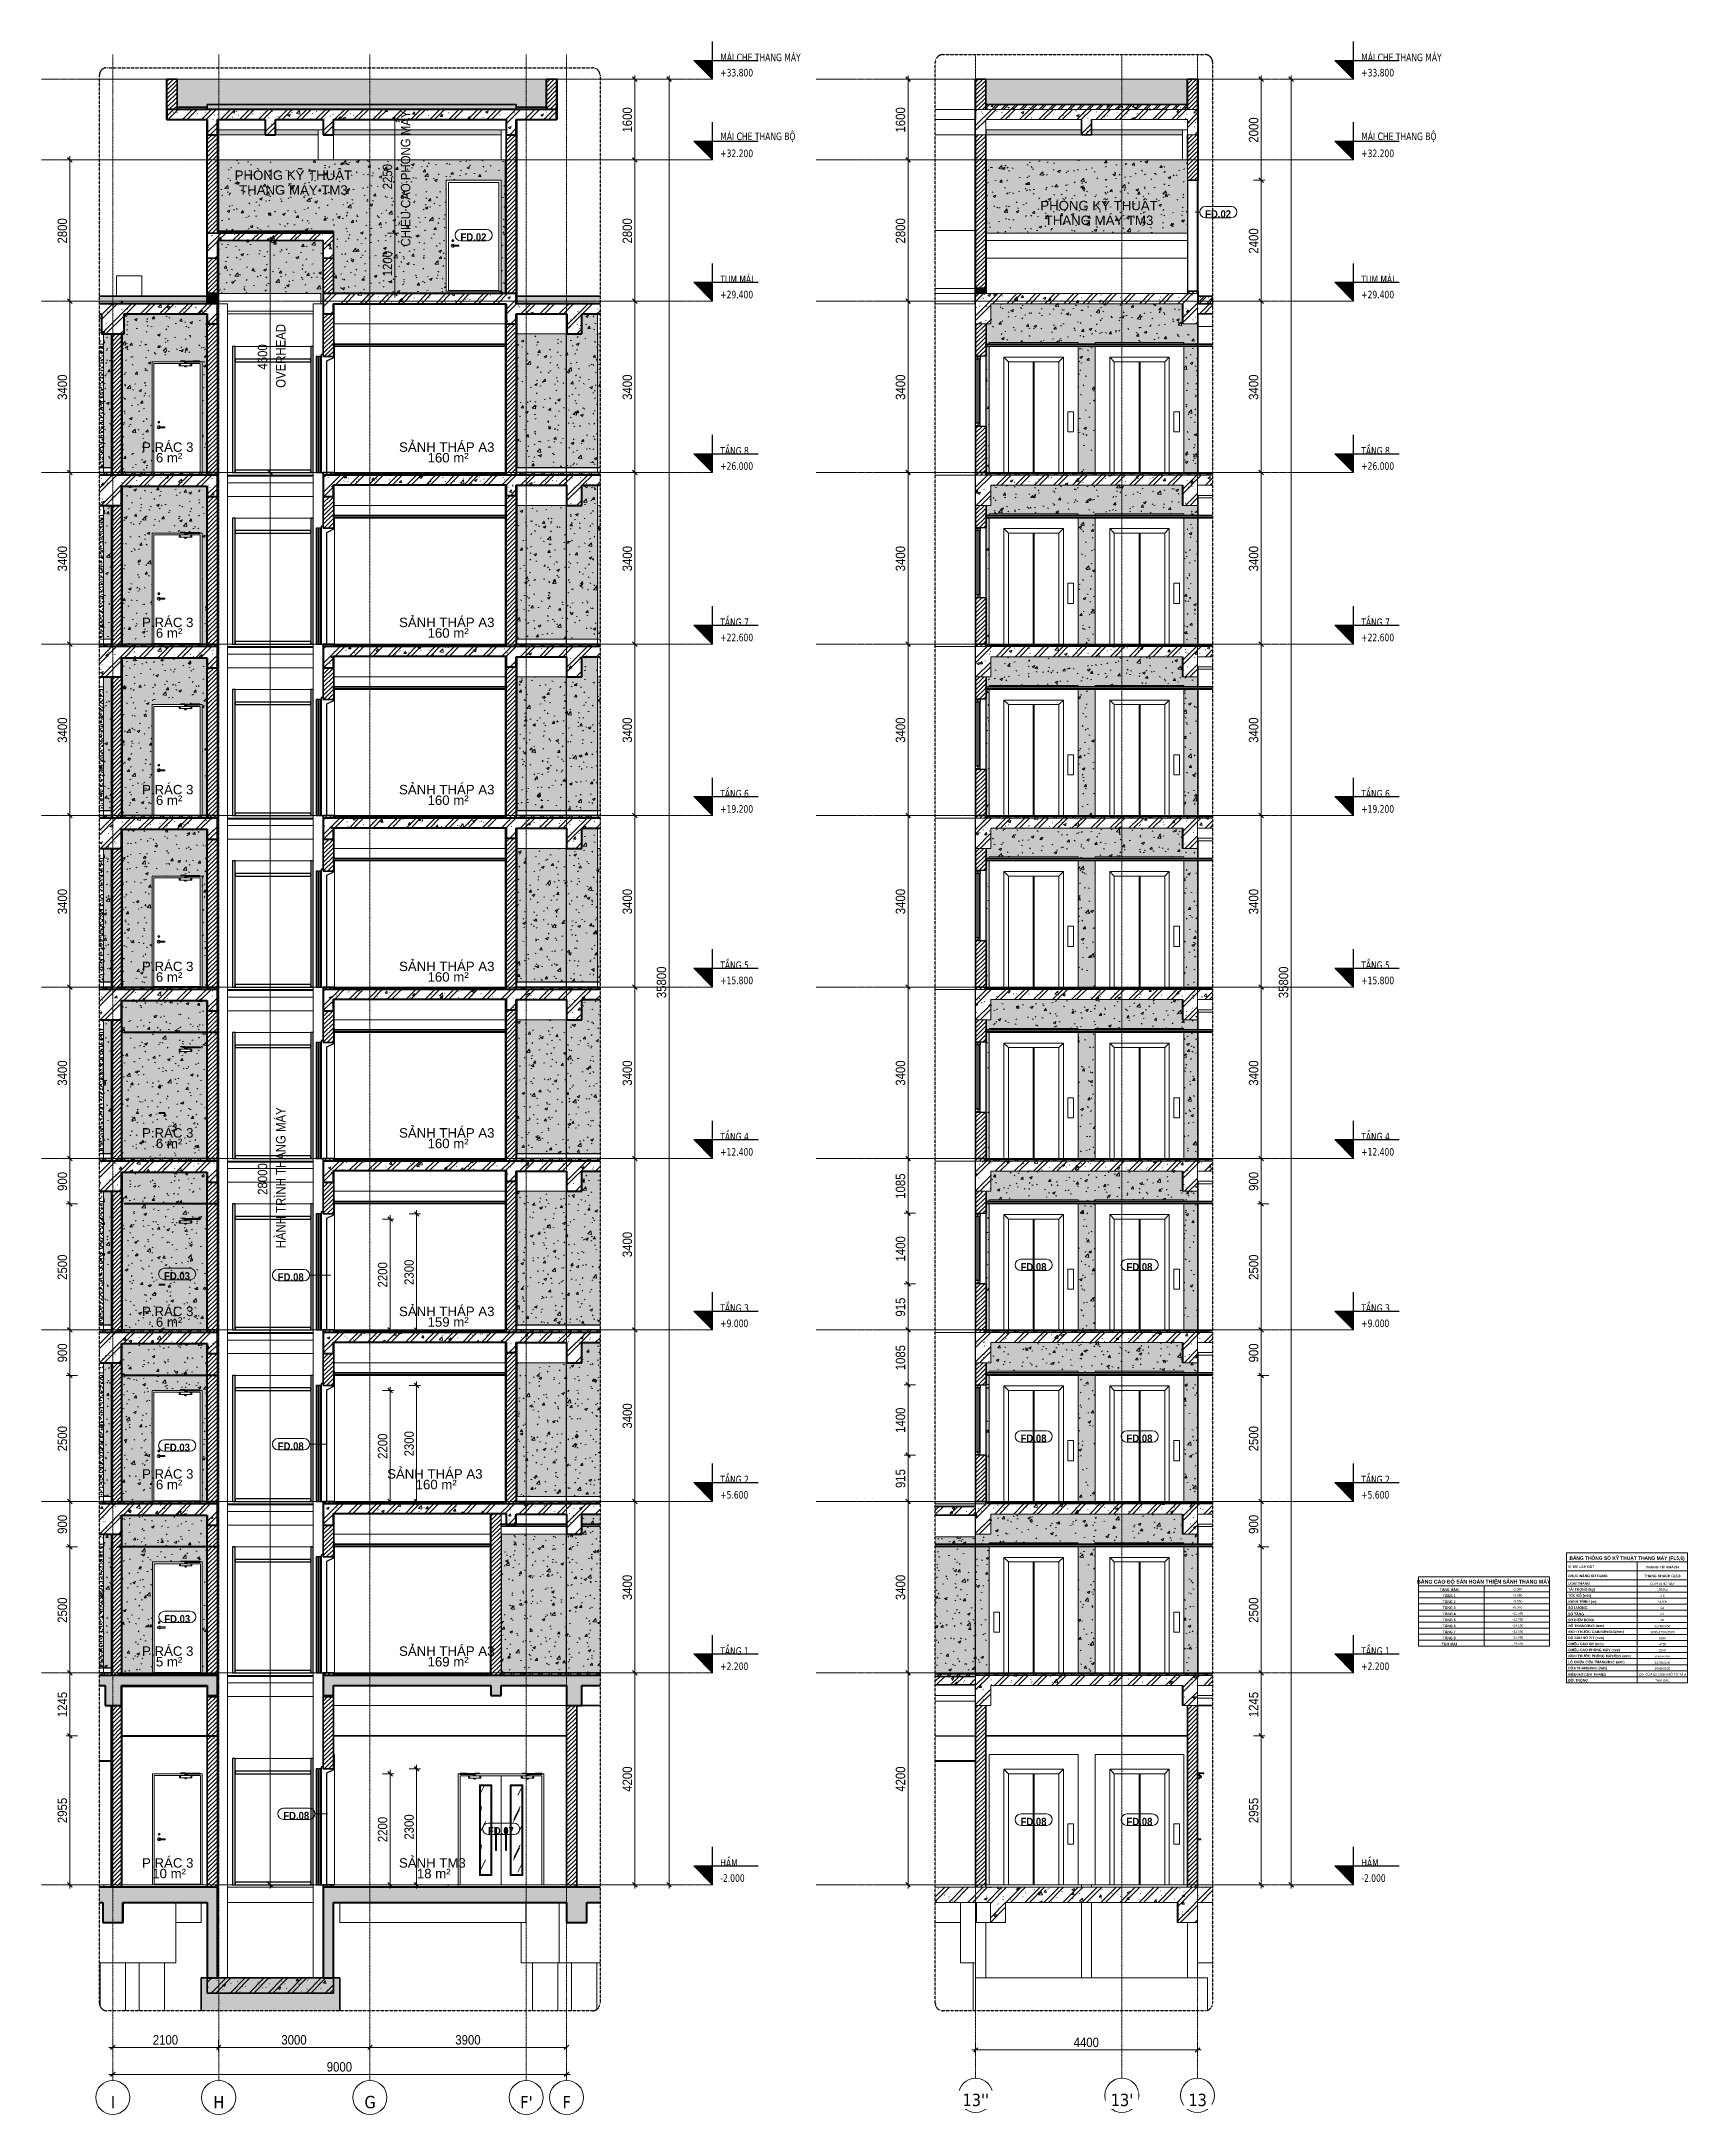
# Model space of a CAD drawing. Header units: millimetres. Extents: x -54951 to -22308, y -6558 to 34550.
import ezdxf

# ---------------------------------------------------------------- set-up
doc = ezdxf.new("R2010")
doc.units = ezdxf.units.MM
for name, pattern in [('Centre', [31.75, 6.35, -4.7625, 15.875, -4.7625]), ('Grid Line', [22.225, 12.7, -3.175, 3.175, -3.175]), ('Hidden', [7.14375, 4.7625, -2.38125])]:
    doc.linetypes.add(name, pattern=pattern)
for name, color, linetype, lineweight in [('0-1', 7, 'Continuous', 5), ('0-2', 50, 'Continuous', 5), ('A-ANNO-DIMS', 211, 'Continuous', 9), ('A-ANNO-DIMS-75', 211, 'Continuous', 9), ('A-AREA-IDEN', 2, 'Continuous', 9), ('A-CLNG', 13, 'Continuous', 18), ('A-CLNG-1', 250, 'Continuous', 18), ('A-CLNG-2', 7, 'Continuous', 35), ('A-CLNG-FNSH-1', 250, 'Continuous', 18), ('A-CLNG-PATT', 13, 'Continuous', 18), ('A-CLNG-PATT-1', 254, 'Continuous', 25), ('A-DETL-GENF', 92, 'Continuous', 18), ('A-DETL-GENF-1', 9, 'Continuous', 18), ('A-DETL-GENF-2', 43, 'Continuous', 18), ('A-DETL-GENF-3', 92, 'Hidden', 25), ('A-DETL-MEDM', 33, 'Continuous', 35), ('A-DETL-THIN', 151, 'Continuous', 18), ('A-DETL-WIDE', 214, 'Continuous', 70), ('A-DOOR', 31, 'Continuous', 18), ('A-DOOR-1', 31, 'Continuous', 25), ('A-DOOR-FRAM', 31, 'Continuous', 18), ('A-DOOR-FRAM-1', 31, 'Continuous', 25), ('A-DOOR-IDEN', 31, 'Continuous', 9), ('A-FLOR', 192, 'Continuous', 18), ('A-FLOR-1', 250, 'Continuous', 18), ('A-FLOR-FNSH-1', 7, 'Continuous', 35), ('A-FLOR-HRAL-1', 250, 'Continuous', 18), ('A-FLOR-HRAL-2', 53, 'Continuous', 25), ('A-FLOR-HRAL-3', 9, 'Continuous', 18), ('A-FLOR-LEVL', 51, 'Continuous', 9), ('A-FLOR-LEVL-1', 51, 'Continuous', 25), ('A-FLOR-LEVL-2', 51, 'Centre', 9), ('A-FLOR-PATT-1', 43, 'Continuous', 18), ('A-FLOR-PATT-2', 67, 'Continuous', 18), ('A-FLOR-PATT-3', 8, 'Continuous', 18), ('A-GLAZ', 151, 'Continuous', 18), ('A-GLAZ-1', 151, 'Continuous', 25), ('A-WALL', 113, 'Continuous', 18), ('A-WALL-1', 7, 'Continuous', 35), ('A-WALL-FNSH-1', 250, 'Continuous', 18), ('A-WALL-PATT', 111, 'Continuous', 18), ('A-WALL-PATT-1', 9, 'Continuous', 18), ('A-WALL-PATT-2', 255, 'Continuous', 18), ('A-WALL-PATT-3', 250, 'Continuous', 18), ('A-WALL-PATT-4', 111, 'Continuous', 5), ('G-ANNO-TEXT-1', 7, 'Continuous', 9), ('G-ANNO-TEXT-2', 5, 'Continuous', 9), ('I-WALL', 2, 'Continuous', 18), ('I-WALL-1', 250, 'Continuous', 18), ('L-SITE-WALL-1', 250, 'Continuous', 18), ('S-BEAM-1', 253, 'Continuous', 5), ('S-BEAM-2', 10, 'Continuous', 50), ('S-BEAM-3', 250, 'Continuous', 18), ('S-COLS', 52, 'Continuous', 18), ('S-COLS-1', 250, 'Continuous', 18), ('S-FNDN-1', 253, 'Continuous', 5), ('S-FNDN-2', 250, 'Continuous', 18), ('S-FNDN-3', 7, 'Continuous', 35), ('S-GRID-1', 1, 'Grid Line', 9), ('S-GRID-IDEN', 1, 'Continuous', 9)]:
    doc.layers.add(name, color=color, linetype=linetype, lineweight=lineweight)
doc.styles.add('Arial', font='arial.ttf', dxfattribs={"height": 187.5})
doc.styles.add('Arial_1', font='arial.ttf', dxfattribs={"height": 45})
doc.styles.add('Arial_B', font='arialbd.ttf', dxfattribs={"width": 0.9, "height": 150})
doc.styles.add('Arial_B_1', font='arialbd.ttf', dxfattribs={"width": 0.95, "height": 75})
doc.styles.add('Arial_B_2', font='arialbd.ttf', dxfattribs={"height": 50})
doc.styles.add('Arial_B_3', font='arialbd.ttf', dxfattribs={"height": 68.75})
doc.styles.add('Tahoma_B', font='tahomabd.ttf', dxfattribs={"width": 0.85, "height": 150})
doc.styles.add('Tahoma_B_1', font='tahomabd.ttf', dxfattribs={"height": 243.75})
doc.styles.add('UTM Avo', font='', dxfattribs={"width": 0.9, "height": 187.5})
doc.styles.get('UTM Avo').set_extended_font_data('UTM Avo')
doc.dimstyles.new('1_Dim_chi_tiet_2_5', dxfattribs={"dimscale": 304.8, "dimtxt": 187.368928, "dimasz": 0.295276, "dimexe": 0.246063, "dimexo": 0.0625, "dimgap": 0.024606, "dimtad": 1, "dimdec": 0, "dimrnd": 5, "dimzin": 0, "dimdsep": 46, "dimtxsty": 'UTM Avo', "dimblk1": 'OBLIQUE', "dimblk2": 'OBLIQUE', "dimsah": 1, "dimcen": 0.09, "dimdle": 0.246063, "dimazin": 0, "dimtfac": 1, "dimtdec": 4, "dimtix": 1, "dimtmove": 0, "dimatfit": 3, "dimfxl": 0.492126, "dimfxlon": 1, "dimtvp": 1, "dimtolj": 1, "dimtzin": 0, "dimarcsym": 2})
pattern_1 = [(50, (-48685.1, 15725), (546.553, -47.817), [57.15, -628.65]), (355, (-48685.1, 15725), (-105.728, 573.17), [45.72, -502.92]), (100.451, (-48639.57, 15721), (440.828, 525.35), [48.57, -534.27]), (46.184, (-48685.1, 15877.4), (813.237, -126.128), [85.725, -942.975]), (96.636, (-48617.35, 15866.9), (712.207, 742.283), [72.855, -801.405]), (351.184, (-48685.1, 15877.4), (712.215, 742.276), [68.58, -754.38]), (21, (-48608.9, 15839.3), (454.843, -306.796), [57.15, -628.65]), (326, (-48608.9, 15839.3), (185.406, 552.564), [45.72, -502.92]), (71.451, (-48571, 15813.73), (640.251, 245.764), [48.57, -534.27]), (37.5, (-48685.12, 15725), (9.2664, 253.665), [5.029, -491.795, 5.029, -505.511, -504.825]), (37.5, (-48685.12, 15725), (9.2664, 253.665), [-1007.364, 5.029, -499.796]), (7.5, (-48685.12, 15725), (200.4594, 300.5414), [5.029, -286.055, 5.029, -480.365, -192.405]), (7.5, (-48685.12, 15725), (200.4594, 300.5414), [-776.478, 5.029, -187.376]), (327.5, (-48855.04, 15725), (406.7728, -17.1864), [5.029, -185.471, 5.029, -589.331, -788.67]), (327.5, (-48855.04, 15725), (406.7728, -17.1864), [-784.86, 5.029, -783.641]), (317.5, (-48931.24, 15725), (444.388, 76.2803), [5.029, -242.621, 5.029, -389.687, -560.07]), (317.5, (-48931.24, 15725), (444.388, 76.2803), [-642.366, 5.029, -555.041]), (45, (-48685.12, 15725), (-188.5854, 188.5854), []), (45, (-48685.12, 16010.75), (-188.5854, 188.5854), [])]
pattern_2 = [(50, (-48685.1, 15725), (546.553, -47.817), [57.15, -628.65]), (355, (-48685.1, 15725), (-105.728, 573.17), [45.72, -502.92]), (100.451, (-48639.57, 15721), (440.828, 525.35), [48.57, -534.27]), (46.184, (-48685.1, 15877.4), (813.237, -126.128), [85.725, -942.975]), (96.636, (-48617.35, 15866.9), (712.207, 742.283), [72.855, -801.405]), (351.184, (-48685.1, 15877.4), (712.215, 742.276), [68.58, -754.38]), (21, (-48608.9, 15839.3), (454.843, -306.796), [57.15, -628.65]), (326, (-48608.9, 15839.3), (185.406, 552.564), [45.72, -502.92]), (71.451, (-48571, 15813.73), (640.251, 245.764), [48.57, -534.27]), (37.5, (-48685.12, 15725), (9.2664, 253.665), [25.146, -471.678, 25.146, -485.394, -504.825]), (37.5, (-48685.12, 15725), (9.2664, 253.665), [-1007.364, 25.146, -479.679]), (7.5, (-48685.12, 15725), (200.4594, 300.5414), [25.146, -265.938, 25.146, -460.248, -192.405]), (7.5, (-48685.12, 15725), (200.4594, 300.5414), [-776.478, 25.146, -167.259]), (327.5, (-48855.04, 15725), (406.7728, -17.1864), [25.146, -165.354, 25.146, -569.214, -788.67]), (327.5, (-48855.04, 15725), (406.7728, -17.1864), [-784.86, 25.146, -763.524]), (317.5, (-48931.24, 15725), (444.388, 76.28), [25.146, -222.504, 25.146, -369.57, -560.07]), (317.5, (-48931.24, 15725), (444.388, 76.28), [-642.366, 25.146, -534.924])]
pattern_3 = [(37.5, (-48685.12, 15725), (-2.40047, 73.41204), [2.515, -55.397, 2.515, -62.255, -61.912]), (37.5, (-48685.12, 15725), (-2.40047, 73.41204), [-122.682, 2.515, -59.398]), (7.5, (-48685.12, 15725), (67.42816, 107.524), [2.515, -28.727, 2.515, -49.682, -20.002]), (7.5, (-48685.12, 15725), (67.42816, 107.524), [-83.439, 2.515, -17.488]), (327.5, (-48731.98, 15725), (118.6493, 0.21553), [2.515, -16.535, 2.515, -66.065, -89.535]), (327.5, (-48731.98, 15725), (118.6493, 0.21553), [-87.63, 2.515, -87.02]), (317.5, (-48731.98, 15725), (114.5339, 33.4393), [2.515, -7.01, 2.515, -42.443, -51.435]), (317.5, (-48731.98, 15725), (114.5339, 33.4393), [-54.483, 2.515, -48.92])]
pattern_4 = [(37.5, (-48685.12, 15725), (-2.40047, 73.41204), [2.515, -55.397, 2.515, -62.255, -61.913]), (37.5, (-48685.12, 15725), (-2.40047, 73.41204), [-122.682, 2.515, -59.398]), (7.5, (-48685.12, 15725), (67.42816, 107.524), [2.515, -28.727, 2.515, -49.682, -20.003]), (7.5, (-48685.12, 15725), (67.42816, 107.524), [-83.439, 2.515, -17.488]), (327.5, (-48731.98, 15725), (118.6493, 0.21553), [2.515, -16.535, 2.515, -66.065, -89.535]), (327.5, (-48731.98, 15725), (118.6493, 0.21553), [-87.63, 2.515, -87.02]), (317.5, (-48731.98, 15725), (114.5339, 33.4393), [2.515, -7.01, 2.515, -42.443, -51.435]), (317.5, (-48731.98, 15725), (114.5339, 33.4393), [-54.483, 2.515, -48.92])]
pattern_5 = [(45, (-48685.12, 15725), (-39.77476, 39.77476), [])]
pattern_6 = [(50, (-48685.12, 15725), (273.276, -23.909), [28.575, -314.325]), (355, (-48685.12, 15725), (-52.8646, 286.585), [22.86, -251.46]), (100.451, (-48662.35, 15723), (220.414, 262.6745), [24.285, -267.135]), (46.184, (-48685.12, 15801.2), (406.6187, -63.0646), [42.862, -471.487]), (96.636, (-48651.23, 15795.94), (356.104, 371.141), [36.428, -400.703]), (351.184, (-48685.1, 15801.2), (356.107, 371.138), [34.29, -377.19]), (21, (-48647.02, 15782.15), (227.4212, -153.3982), [28.575, -314.325]), (326, (-48647.02, 15782.15), (92.7027, 276.282), [22.86, -251.46]), (71.451, (-48628.07, 15769.37), (320.1254, 122.8816), [24.285, -267.135]), (37.5, (-48685.12, 15725), (4.6325, 126.8326), [2.515, -245.897, 2.515, -252.755, -252.413]), (37.5, (-48685.12, 15725), (4.6325, 126.8326), [-503.682, 2.515, -249.898]), (7.5, (-48685.12, 15725), (100.2292, 150.2711), [2.515, -143.027, 2.515, -240.182, -96.203]), (7.5, (-48685.12, 15725), (100.2292, 150.2711), [-388.239, 2.515, -93.688]), (327.5, (-48770.08, 15725), (203.38684, -8.5935), [2.515, -92.735, 2.515, -294.665, -394.335]), (327.5, (-48770.08, 15725), (203.38684, -8.5935), [-392.43, 2.515, -391.82]), (317.5, (-48808.18, 15725), (222.1944, 38.1398), [2.515, -121.31, 2.515, -194.843, -280.035]), (317.5, (-48808.18, 15725), (222.1944, 38.1398), [-321.183, 2.515, -277.52]), (45, (-48685.12, 15725), (-94.2927, 94.2927), []), (45, (-48685.12, 15867.88), (-94.2927, 94.2927), [])]
pattern_7 = [(0, (-48685.12, 15725), (304.8, 76.2), [25.146, -203.454, 25.146, -203.454, -1219.2]), (0, (-48685.12, 15725), (304.8, 76.2), [-457.2, 25.146, -432.054, 25.146, -203.454, -533.4]), (0, (-48685.12, 15725), (304.8, 76.2), [-1143, 25.146, -127.254, 25.146, -355.854]), (120, (-48570.82, 15763.1), (-218.39114, 225.86454), [25.146, -203.454, 25.146, -203.454, -1219.2]), (120, (-48570.82, 15763.1), (-218.39114, 225.86454), [-457.2, 25.146, -432.054, 25.146, -203.454, -533.4]), (120, (-48570.82, 15763.1), (-218.39114, 225.86454), [-1143, 25.146, -127.254, 25.146, -355.854]), (240, (-48532.72, 15915.5), (-86.40886, -302.06454), [25.146, -203.454, 25.146, -203.454, -1219.2]), (240, (-48532.72, 15915.5), (-86.40886, -302.06454), [-457.2, 25.146, -432.054, 25.146, -203.454, -533.4]), (240, (-48532.72, 15915.5), (-86.40886, -302.06454), [-1143, 25.146, -127.254, 25.146, -355.854])]
pattern_8 = [(45, (-48685.12, 15725), (-42.4264, 42.4264), [])]
pattern_9 = [(63.435, (-47790, 15777.17), (-0.0007, 762.0005), [266.23, -1437.652]), (63.435, (-48552, 15777.17), (-0.0007, 762.0005), [266.23, -1437.652]), (63.435, (-47425.2, 15924.4), (-0.0007, 762.0005), [266.23, -1437.652]), (63.435, (-48187.2, 15924.4), (-0.0007, 762.0005), [266.23, -1437.652]), (63.435, (-47480.42, 15872.4), (-0.0007, 762.0005), [266.23, -1437.652]), (63.435, (-48242.42, 15872.4), (-0.0007, 762.0005), [266.23, -1437.652]), (63.435, (-47536.7, 16170.03), (-0.0007, 762.0005), [129.4, -1574.483]), (63.435, (-48298.7, 16170.03), (-0.0007, 762.0005), [129.4, -1574.483]), (63.435, (-47573.5, 16123.98), (-0.0007, 762.0005), [266.23, -1437.652]), (63.435, (-48335.5, 16123.98), (-0.0007, 762.0005), [266.23, -1437.652]), (63.435, (-47567, 16157.04), (-0.0007, 762.0005), [266.23, -1437.652]), (63.435, (-48329, 16157.04), (-0.0007, 762.0005), [266.23, -1437.652]), (63.435, (-47874.44, 16011.97), (-0.0007, 762.0005), [266.23, -1437.652]), (63.435, (-48636.44, 16011.97), (-0.0007, 762.0005), [266.23, -1437.652]), (63.435, (-47867.95, 16050.94), (-0.0007, 762.0005), [266.23, -1437.652]), (63.435, (-48629.95, 16050.94), (-0.0007, 762.0005), [266.23, -1437.652]), (63.435, (-47866.2, 16079.04), (-0.0007, 762.0005), [266.23, -1437.652]), (63.435, (-48628.2, 16079.04), (-0.0007, 762.0005), [266.23, -1437.652])]
pattern_10 = [(0, (-48685.12, 15725), (609.6, 152.4), [25.146, -432.054, 25.146, -432.054, -2438.4]), (0, (-48685.12, 15725), (609.6, 152.4), [-914.4, 25.146, -889.254, 25.146, -432.054, -1066.8]), (0, (-48685.12, 15725), (609.6, 152.4), [-2286, 25.146, -279.654, 25.146, -736.854]), (120, (-48456.52, 15801.2), (-436.7823, 451.7291), [25.146, -432.054, 25.146, -2870.454]), (120, (-48456.52, 15801.2), (-436.7823, 451.7291), [-482.346, -432.054, 25.146, -889.254, -1524]), (120, (-48456.52, 15801.2), (-436.7823, 451.7291), [-1828.8, 25.146, -432.054, 25.146, -1041.654]), (120, (-48456.52, 15801.2), (-436.7823, 451.7291), [-2311.146, -279.654, 25.146, -736.854]), (240, (-48380.32, 16106), (-172.8177, -604.1291), [25.146, -432.054, 25.146, -432.054, -2438.4]), (240, (-48380.32, 16106), (-172.8177, -604.1291), [-914.4, 25.146, -889.254, 25.146, -432.054, -1066.8]), (240, (-48380.32, 16106), (-172.8177, -604.1291), [-2286, 25.146, -279.654, 25.146, -736.854])]
pattern_11 = [(50, (114625.36, 0), (546.5526, -47.8174), [57.15, -628.65]), (355, (114625.36, 0), (-105.728, 573.17), [45.72, -502.92]), (100.451, (114670.9, -4), (440.8275, 525.35), [48.57, -534.27]), (46.184, (114625.36, 152.4), (813.237, -126.128), [85.725, -942.975]), (96.636, (114693.1, 141.9), (712.207, 742.283), [72.855, -801.405]), (351.184, (114625.36, 152.4), (712.215, 742.276), [68.58, -754.38]), (21, (114701.56, 114.3), (454.8433, -306.796), [57.15, -628.65]), (326, (114701.56, 114.3), (185.406, 552.564), [45.72, -502.92]), (71.451, (114739.46, 88.73), (640.251, 245.764), [48.57, -534.27]), (37.5, (114625.36, 0), (9.2664, 253.665), [5.029, -491.795, 5.029, -505.511, -504.825]), (37.5, (114625.36, 0), (9.2664, 253.665), [-1007.364, 5.029, -499.796]), (7.5, (114625.36, 0), (200.4594, 300.5414), [5.029, -286.055, 5.029, -480.365, -192.405]), (7.5, (114625.36, 0), (200.4594, 300.5414), [-776.478, 5.029, -187.376]), (327.5, (114455.43, 0), (406.7728, -17.1864), [5.029, -185.471, 5.029, -589.331, -788.67]), (327.5, (114455.43, 0), (406.7728, -17.1864), [-784.86, 5.029, -783.641]), (317.5, (114379.23, 0), (444.388, 76.2803), [5.029, -242.621, 5.029, -389.687, -560.07]), (317.5, (114379.23, 0), (444.388, 76.2803), [-642.366, 5.029, -555.041]), (45, (114625.36, 0), (-188.5854, 188.5854), []), (45, (114625.36, 285.75), (-188.5854, 188.5854), [])]
pattern_12 = [(45, (-33852.75, 0), (-42.42641, 42.42641), [])]
pattern_13 = [(50, (-33852.75, 0), (273.276, -23.909), [28.575, -314.325]), (355, (-33852.75, 0), (-52.8646, 286.585), [22.86, -251.46]), (100.451, (-33829.97, -2), (220.4138, 262.6745), [24.285, -267.135]), (46.184, (-33852.75, 76.2), (406.6187, -63.0646), [42.862, -471.487]), (96.636, (-33818.86, 70.94), (356.104, 371.1414), [36.428, -400.703]), (351.184, (-33852.75, 76.2), (356.1075, 371.138), [34.29, -377.19]), (21, (-33814.65, 57.15), (227.4212, -153.3982), [28.575, -314.325]), (326, (-33814.65, 57.15), (92.7027, 276.2822), [22.86, -251.46]), (71.451, (-33795.7, 44.37), (320.1254, 122.8816), [24.285, -267.135]), (37.5, (-33852.75, 0), (4.63248, 126.8326), [2.515, -245.897, 2.515, -252.755, -252.412]), (37.5, (-33852.75, 0), (4.63248, 126.8326), [-503.682, 2.515, -249.898]), (7.5, (-33852.75, 0), (100.22916, 150.2711), [2.515, -143.027, 2.515, -240.182, -96.202]), (7.5, (-33852.75, 0), (100.22916, 150.2711), [-388.239, 2.515, -93.688]), (327.5, (-33937.71, 0), (203.38684, -8.5935), [2.515, -92.735, 2.515, -294.665, -394.335]), (327.5, (-33937.71, 0), (203.38684, -8.5935), [-392.43, 2.515, -391.82]), (317.5, (-33975.81, 0), (222.1944, 38.1398), [2.515, -121.31, 2.515, -194.843, -280.035]), (317.5, (-33975.81, 0), (222.1944, 38.1398), [-321.183, 2.515, -277.52]), (45, (-33852.75, 0), (-94.2927, 94.2927), []), (45, (-33852.75, 142.88), (-94.2927, 94.2927), [])]
pattern_14 = [(0, (-33852.75, 0), (609.6, 152.4), [25.146, -432.054, 25.146, -432.054, -2438.4]), (0, (-33852.75, 0), (609.6, 152.4), [-914.4, 25.146, -889.254, 25.146, -432.054, -1066.8]), (0, (-33852.75, 0), (609.6, 152.4), [-2286, 25.146, -279.654, 25.146, -736.854]), (120, (-33624.15, 76.2), (-436.7823, 451.7291), [25.146, -432.054, 25.146, -432.054, -2438.4]), (120, (-33624.15, 76.2), (-436.7823, 451.7291), [-914.4, 25.146, -889.254, 25.146, -432.054, -1066.8]), (120, (-33624.15, 76.2), (-436.7823, 451.7291), [-2286, 25.146, -279.654, 25.146, -736.854]), (240, (-33547.95, 381), (-172.8177, -604.1291), [25.146, -432.054, 25.146, -432.054, -2438.4]), (240, (-33547.95, 381), (-172.8177, -604.1291), [-914.4, 25.146, -889.254, 25.146, -432.054, -1066.8]), (240, (-33547.95, 381), (-172.8177, -604.1291), [-2286, 25.146, -279.654, 25.146, -736.854])]
pattern_15 = [(50, (-33852.75, 0), (546.5526, -47.8174), [57.15, -628.65]), (355, (-33852.75, 0), (-105.728, 573.17), [45.72, -502.92]), (100.451, (-33807.2, -4), (440.8275, 525.35), [48.57, -534.27]), (46.184, (-33852.75, 152.4), (813.237, -126.128), [85.725, -942.975]), (96.636, (-33785, 141.9), (712.207, 742.283), [72.855, -801.405]), (351.184, (-33852.75, 152.4), (712.215, 742.276), [68.58, -754.38]), (21, (-33776.55, 114.3), (454.8433, -306.796), [57.15, -628.65]), (326, (-33776.55, 114.3), (185.406, 552.564), [45.72, -502.92]), (71.451, (-33738.64, 88.73), (640.251, 245.764), [48.57, -534.27]), (37.5, (-33852.75, 0), (9.2664, 253.665), [25.146, -471.678, 25.146, -485.394, -504.825]), (37.5, (-33852.75, 0), (9.2664, 253.665), [-1007.364, 25.146, -479.679]), (7.5, (-33852.75, 0), (200.4594, 300.5414), [25.146, -265.938, 25.146, -460.248, -192.405]), (7.5, (-33852.75, 0), (200.4594, 300.5414), [-776.478, 25.146, -167.259]), (327.5, (-34022.67, 0), (406.7728, -17.1864), [25.146, -165.354, 25.146, -569.214, -788.67]), (327.5, (-34022.67, 0), (406.7728, -17.1864), [-784.86, 25.146, -763.524]), (317.5, (-34098.87, 0), (444.388, 76.2803), [25.146, -222.504, 25.146, -369.57, -560.07]), (317.5, (-34098.87, 0), (444.388, 76.2803), [-642.366, 25.146, -534.924])]
pattern_16 = [(37.5, (-33852.75, 0), (-2.40047, 73.41204), [2.515, -55.397, 2.515, -62.255, -61.912]), (37.5, (-33852.75, 0), (-2.40047, 73.41204), [-122.682, 2.515, -59.398]), (7.5, (-33852.75, 0), (67.42816, 107.52402), [2.515, -28.727, 2.515, -49.682, -20.002]), (7.5, (-33852.75, 0), (67.42816, 107.52402), [-83.439, 2.515, -17.488]), (327.5, (-33899.61, 0), (118.6493, 0.21553), [2.515, -16.535, 2.515, -66.065, -89.535]), (327.5, (-33899.61, 0), (118.6493, 0.21553), [-87.63, 2.515, -87.02]), (317.5, (-33899.61, 0), (114.5339, 33.43928), [2.515, -7.01, 2.515, -42.443, -51.435]), (317.5, (-33899.61, 0), (114.5339, 33.43928), [-54.483, 2.515, -48.92])]
pattern_17 = [(37.5, (-33852.75, 0), (-2.40047, 73.41204), [2.515, -55.397, 2.515, -62.255, -61.913]), (37.5, (-33852.75, 0), (-2.40047, 73.41204), [-122.682, 2.515, -59.398]), (7.5, (-33852.75, 0), (67.42816, 107.52402), [2.515, -28.727, 2.515, -49.682, -20.003]), (7.5, (-33852.75, 0), (67.42816, 107.52402), [-83.439, 2.515, -17.488]), (327.5, (-33899.61, 0), (118.6493, 0.21553), [2.515, -16.535, 2.515, -66.065, -89.535]), (327.5, (-33899.61, 0), (118.6493, 0.21553), [-87.63, 2.515, -87.02]), (317.5, (-33899.61, 0), (114.5339, 33.43928), [2.515, -7.01, 2.515, -42.443, -51.435]), (317.5, (-33899.61, 0), (114.5339, 33.43928), [-54.483, 2.515, -48.92])]
pattern_18 = [(45, (-33852.75, 0), (-39.77476, 39.77476), [])]
pattern_19 = [(50, (-33852.75, 0), (546.5526, -47.8174), [57.15, -628.65]), (355, (-33852.75, 0), (-105.728, 573.17), [45.72, -502.92]), (100.451, (-33807.2, -4), (440.8275, 525.35), [48.57, -534.27]), (46.184, (-33852.75, 152.4), (813.237, -126.128), [85.725, -942.975]), (96.636, (-33785, 141.9), (712.207, 742.283), [72.855, -801.405]), (351.184, (-33852.75, 152.4), (712.215, 742.276), [68.58, -754.38]), (21, (-33776.55, 114.3), (454.8433, -306.796), [57.15, -628.65]), (326, (-33776.55, 114.3), (185.406, 552.564), [45.72, -502.92]), (71.451, (-33738.64, 88.73), (640.251, 245.764), [48.57, -534.27]), (37.5, (-33852.75, 0), (9.2664, 253.665), [5.029, -491.795, 5.029, -505.511, -504.825]), (37.5, (-33852.75, 0), (9.2664, 253.665), [-1007.364, 5.029, -499.796]), (7.5, (-33852.75, 0), (200.4594, 300.5414), [5.029, -286.055, 5.029, -480.365, -192.405]), (7.5, (-33852.75, 0), (200.4594, 300.5414), [-776.478, 5.029, -187.376]), (327.5, (-34022.67, 0), (406.7728, -17.1864), [5.029, -185.471, 5.029, -589.331, -788.67]), (327.5, (-34022.67, 0), (406.7728, -17.1864), [-784.86, 5.029, -783.641]), (317.5, (-34098.87, 0), (444.388, 76.2803), [5.029, -242.621, 5.029, -389.687, -560.07]), (317.5, (-34098.87, 0), (444.388, 76.2803), [-642.366, 5.029, -555.041]), (45, (-33852.75, 0), (-188.5854, 188.5854), []), (45, (-33852.75, 285.75), (-188.5854, 188.5854), [])]

msp = doc.modelspace()

# ---------------------------------------------------------------- texts
at = {"layer": 'A-AREA-IDEN', "char_height": 187.5, "line_spacing_factor": 0.936439, "style": 'Arial'}
for s, insert, width, attachment_point in [('\\pt3.75,7.5,11.25,15,18.75,22.5,26.25,30,33.75,37.5,41.25,45,48.75,52.5,56.25,60,63.75,67.5,71.25,75,78.75,82.5,86.25,90,93.75,97.5,101.25,105,108.75,112.5,116.25,120;PHÒNG KỸ THUẬT\\PTHANG MÁY TM3', (-49954.7, 31508.5), 2337, 8), ('\\pt3.75,7.5,11.25,15,18.75,22.5,26.25,30,33.75,37.5,41.25,45,48.75,52.5,56.25,60,63.75,67.5,71.25,75,78.75,82.5,86.25,90,93.75,97.5,101.25,105,108.75,112.5,116.25,120;PHÒNG KỸ THUẬT\\PTHANG MÁY TM3', (-33978.7, 30906.8), 2337, 8), ('\\pt3.75,7.5,11.25,15,18.75,22.5,26.25,30,33.75,37.5,41.25,45,48.75,52.5,56.25,60,63.75,67.5,71.25,75,78.75,82.5,86.25,90,93.75,97.5,101.25,105,108.75,112.5,116.25,120;P.RÁC 3', (-52446.8, 26409.7), 1022.25, 8), ('\\pt3.75,7.5,11.25,15,18.75,22.5,26.25,30,33.75,37.5,41.25,45,48.75,52.5,56.25,60,63.75,67.5,71.25,75,78.75,82.5,86.25,90,93.75,97.5,101.25,105,108.75,112.5,116.25,120;6 m²', (-52420, 26294.4), 536.25, 5), ('\\pt3.75,7.5,11.25,15,18.75,22.5,26.25,30,33.75,37.5,41.25,45,48.75,52.5,56.25,60,63.75,67.5,71.25,75,78.75,82.5,86.25,90,93.75,97.5,101.25,105,108.75,112.5,116.25,120;SẢNH THÁP A3', (-46913.8, 26409.7), 1895.25, 8), ('\\pt3.75,7.5,11.25,15,18.75,22.5,26.25,30,33.75,37.5,41.25,45,48.75,52.5,56.25,60,63.75,67.5,71.25,75,78.75,82.5,86.25,90,93.75,97.5,101.25,105,108.75,112.5,116.25,120;160 m²', (-46886.6, 26294.4), 823.5, 5), ('\\pt3.75,7.5,11.25,15,18.75,22.5,26.25,30,33.75,37.5,41.25,45,48.75,52.5,56.25,60,63.75,67.5,71.25,75,78.75,82.5,86.25,90,93.75,97.5,101.25,105,108.75,112.5,116.25,120;P.RÁC 3', (-52446.8, 22934.1), 1022.25, 8), ('\\pt3.75,7.5,11.25,15,18.75,22.5,26.25,30,33.75,37.5,41.25,45,48.75,52.5,56.25,60,63.75,67.5,71.25,75,78.75,82.5,86.25,90,93.75,97.5,101.25,105,108.75,112.5,116.25,120;SẢNH THÁP A3', (-46913.8, 22934.1), 1895.25, 8), ('\\pt3.75,7.5,11.25,15,18.75,22.5,26.25,30,33.75,37.5,41.25,45,48.75,52.5,56.25,60,63.75,67.5,71.25,75,78.75,82.5,86.25,90,93.75,97.5,101.25,105,108.75,112.5,116.25,120;6 m²', (-52420, 22818.8), 536.25, 5), ('\\pt3.75,7.5,11.25,15,18.75,22.5,26.25,30,33.75,37.5,41.25,45,48.75,52.5,56.25,60,63.75,67.5,71.25,75,78.75,82.5,86.25,90,93.75,97.5,101.25,105,108.75,112.5,116.25,120;160 m²', (-46886.6, 22818.8), 823.5, 5), ('\\pt3.75,7.5,11.25,15,18.75,22.5,26.25,30,33.75,37.5,41.25,45,48.75,52.5,56.25,60,63.75,67.5,71.25,75,78.75,82.5,86.25,90,93.75,97.5,101.25,105,108.75,112.5,116.25,120;P.RÁC 3', (-52446.8, 19618.2), 1022.25, 8), ('\\pt3.75,7.5,11.25,15,18.75,22.5,26.25,30,33.75,37.5,41.25,45,48.75,52.5,56.25,60,63.75,67.5,71.25,75,78.75,82.5,86.25,90,93.75,97.5,101.25,105,108.75,112.5,116.25,120;SẢNH THÁP A3', (-46913.8, 19618.2), 1895.25, 8), ('\\pt3.75,7.5,11.25,15,18.75,22.5,26.25,30,33.75,37.5,41.25,45,48.75,52.5,56.25,60,63.75,67.5,71.25,75,78.75,82.5,86.25,90,93.75,97.5,101.25,105,108.75,112.5,116.25,120;6 m²', (-52420, 19503), 536.25, 5), ('\\pt3.75,7.5,11.25,15,18.75,22.5,26.25,30,33.75,37.5,41.25,45,48.75,52.5,56.25,60,63.75,67.5,71.25,75,78.75,82.5,86.25,90,93.75,97.5,101.25,105,108.75,112.5,116.25,120;160 m²', (-46886.6, 19503), 823.5, 5), ('\\pt3.75,7.5,11.25,15,18.75,22.5,26.25,30,33.75,37.5,41.25,45,48.75,52.5,56.25,60,63.75,67.5,71.25,75,78.75,82.5,86.25,90,93.75,97.5,101.25,105,108.75,112.5,116.25,120;P.RÁC 3', (-52446.8, 16113.5), 1022.25, 8), ('\\pt3.75,7.5,11.25,15,18.75,22.5,26.25,30,33.75,37.5,41.25,45,48.75,52.5,56.25,60,63.75,67.5,71.25,75,78.75,82.5,86.25,90,93.75,97.5,101.25,105,108.75,112.5,116.25,120;6 m²', (-52420, 15998.2), 536.25, 5), ('\\pt3.75,7.5,11.25,15,18.75,22.5,26.25,30,33.75,37.5,41.25,45,48.75,52.5,56.25,60,63.75,67.5,71.25,75,78.75,82.5,86.25,90,93.75,97.5,101.25,105,108.75,112.5,116.25,120;SẢNH THÁP A3', (-46913.8, 16113.5), 1895.25, 8), ('\\pt3.75,7.5,11.25,15,18.75,22.5,26.25,30,33.75,37.5,41.25,45,48.75,52.5,56.25,60,63.75,67.5,71.25,75,78.75,82.5,86.25,90,93.75,97.5,101.25,105,108.75,112.5,116.25,120;160 m²', (-46886.6, 15998.2), 823.5, 5), ('\\pt3.75,7.5,11.25,15,18.75,22.5,26.25,30,33.75,37.5,41.25,45,48.75,52.5,56.25,60,63.75,67.5,71.25,75,78.75,82.5,86.25,90,93.75,97.5,101.25,105,108.75,112.5,116.25,120;P.RÁC 3', (-52446.8, 12811.4), 1022.25, 8), ('\\pt3.75,7.5,11.25,15,18.75,22.5,26.25,30,33.75,37.5,41.25,45,48.75,52.5,56.25,60,63.75,67.5,71.25,75,78.75,82.5,86.25,90,93.75,97.5,101.25,105,108.75,112.5,116.25,120;6 m²', (-52420, 12696.2), 536.25, 5), ('\\pt3.75,7.5,11.25,15,18.75,22.5,26.25,30,33.75,37.5,41.25,45,48.75,52.5,56.25,60,63.75,67.5,71.25,75,78.75,82.5,86.25,90,93.75,97.5,101.25,105,108.75,112.5,116.25,120;SẢNH THÁP A3', (-46913.8, 12811.4), 1895.25, 8), ('\\pt3.75,7.5,11.25,15,18.75,22.5,26.25,30,33.75,37.5,41.25,45,48.75,52.5,56.25,60,63.75,67.5,71.25,75,78.75,82.5,86.25,90,93.75,97.5,101.25,105,108.75,112.5,116.25,120;160 m²', (-46886.6, 12696.2), 823.5, 5), ('\\pt3.75,7.5,11.25,15,18.75,22.5,26.25,30,33.75,37.5,41.25,45,48.75,52.5,56.25,60,63.75,67.5,71.25,75,78.75,82.5,86.25,90,93.75,97.5,101.25,105,108.75,112.5,116.25,120;P.RÁC 3', (-52446.8, 9271.6), 1022.25, 8), ('\\pt3.75,7.5,11.25,15,18.75,22.5,26.25,30,33.75,37.5,41.25,45,48.75,52.5,56.25,60,63.75,67.5,71.25,75,78.75,82.5,86.25,90,93.75,97.5,101.25,105,108.75,112.5,116.25,120;SẢNH THÁP A3', (-46913.8, 9271.6), 1895.25, 8), ('\\pt3.75,7.5,11.25,15,18.75,22.5,26.25,30,33.75,37.5,41.25,45,48.75,52.5,56.25,60,63.75,67.5,71.25,75,78.75,82.5,86.25,90,93.75,97.5,101.25,105,108.75,112.5,116.25,120;6 m²', (-52420, 9156.3), 536.25, 5), ('\\pt3.75,7.5,11.25,15,18.75,22.5,26.25,30,33.75,37.5,41.25,45,48.75,52.5,56.25,60,63.75,67.5,71.25,75,78.75,82.5,86.25,90,93.75,97.5,101.25,105,108.75,112.5,116.25,120;159 m²', (-46886.6, 9156.3), 823.5, 5), ('\\pt3.75,7.5,11.25,15,18.75,22.5,26.25,30,33.75,37.5,41.25,45,48.75,52.5,56.25,60,63.75,67.5,71.25,75,78.75,82.5,86.25,90,93.75,97.5,101.25,105,108.75,112.5,116.25,120;P.RÁC 3', (-52446.8, 6048.7), 1022.25, 8), ('\\pt3.75,7.5,11.25,15,18.75,22.5,26.25,30,33.75,37.5,41.25,45,48.75,52.5,56.25,60,63.75,67.5,71.25,75,78.75,82.5,86.25,90,93.75,97.5,101.25,105,108.75,112.5,116.25,120;SẢNH THÁP A3', (-47150.5, 6048.7), 1895.25, 8), ('\\pt3.75,7.5,11.25,15,18.75,22.5,26.25,30,33.75,37.5,41.25,45,48.75,52.5,56.25,60,63.75,67.5,71.25,75,78.75,82.5,86.25,90,93.75,97.5,101.25,105,108.75,112.5,116.25,120;6 m²', (-52420, 5933.5), 536.25, 5), ('\\pt3.75,7.5,11.25,15,18.75,22.5,26.25,30,33.75,37.5,41.25,45,48.75,52.5,56.25,60,63.75,67.5,71.25,75,78.75,82.5,86.25,90,93.75,97.5,101.25,105,108.75,112.5,116.25,120;160 m²', (-47123.3, 5933.5), 823.5, 5), ('\\pt3.75,7.5,11.25,15,18.75,22.5,26.25,30,33.75,37.5,41.25,45,48.75,52.5,56.25,60,63.75,67.5,71.25,75,78.75,82.5,86.25,90,93.75,97.5,101.25,105,108.75,112.5,116.25,120;P.RÁC 3', (-52446.8, 2535.3), 1022.25, 8), ('\\pt3.75,7.5,11.25,15,18.75,22.5,26.25,30,33.75,37.5,41.25,45,48.75,52.5,56.25,60,63.75,67.5,71.25,75,78.75,82.5,86.25,90,93.75,97.5,101.25,105,108.75,112.5,116.25,120;5 m²', (-52420, 2420), 536.25, 5), ('\\pt3.75,7.5,11.25,15,18.75,22.5,26.25,30,33.75,37.5,41.25,45,48.75,52.5,56.25,60,63.75,67.5,71.25,75,78.75,82.5,86.25,90,93.75,97.5,101.25,105,108.75,112.5,116.25,120;SẢNH THÁP A3', (-46913.8, 2535.3), 1895.25, 8), ('\\pt3.75,7.5,11.25,15,18.75,22.5,26.25,30,33.75,37.5,41.25,45,48.75,52.5,56.25,60,63.75,67.5,71.25,75,78.75,82.5,86.25,90,93.75,97.5,101.25,105,108.75,112.5,116.25,120;169 m²', (-46886.6, 2420), 823.5, 5), ('\\pt3.75,7.5,11.25,15,18.75,22.5,26.25,30,33.75,37.5,41.25,45,48.75,52.5,56.25,60,63.75,67.5,71.25,75,78.75,82.5,86.25,90,93.75,97.5,101.25,105,108.75,112.5,116.25,120;P.RÁC 3', (-52446.8, -1665), 1022.25, 8), ('\\pt3.75,7.5,11.25,15,18.75,22.5,26.25,30,33.75,37.5,41.25,45,48.75,52.5,56.25,60,63.75,67.5,71.25,75,78.75,82.5,86.25,90,93.75,97.5,101.25,105,108.75,112.5,116.25,120;SẢNH TM3', (-47198.8, -1665), 1324.5, 8), ('\\pt3.75,7.5,11.25,15,18.75,22.5,26.25,30,33.75,37.5,41.25,45,48.75,52.5,56.25,60,63.75,67.5,71.25,75,78.75,82.5,86.25,90,93.75,97.5,101.25,105,108.75,112.5,116.25,120;10 m²', (-52419.6, -1780.2), 679.5, 5), ('\\pt3.75,7.5,11.25,15,18.75,22.5,26.25,30,33.75,37.5,41.25,45,48.75,52.5,56.25,60,63.75,67.5,71.25,75,78.75,82.5,86.25,90,93.75,97.5,101.25,105,108.75,112.5,116.25,120;18 m²', (-47172, -1780.2), 679.5, 5)]:
    msp.add_mtext(s, dxfattribs=dict(at, insert=insert, width=width, attachment_point=attachment_point))
at = {"layer": 'A-DOOR-IDEN', "char_height": 150, "width": 527.175, "attachment_point": 5, "line_spacing_factor": 0.936439, "style": 'Arial_B'}
for s, insert in [('\\pt3.375,6.75,10.125,13.5,16.875,20.25,23.625,27,30.375,33.75,37.125,40.5,43.875,47.25,50.625,54,57.375,60.75,64.125,67.5,70.875,74.25,77.625,81,84.375,87.75,91.125,94.5,97.875,101.25,104.625,108;FD.02', (-31617.1, 31127.8)), ('\\pt3.375,6.75,10.125,13.5,16.875,20.25,23.625,27,30.375,33.75,37.125,40.5,43.875,47.25,50.625,54,57.375,60.75,64.125,67.5,70.875,74.25,77.625,81,84.375,87.75,91.125,94.5,97.875,101.25,104.625,108;FD.02', (-46383.9, 30670.1)), ('\\pt3.375,6.75,10.125,13.5,16.875,20.25,23.625,27,30.375,33.75,37.125,40.5,43.875,47.25,50.625,54,57.375,60.75,64.125,67.5,70.875,74.25,77.625,81,84.375,87.75,91.125,94.5,97.875,101.25,104.625,108;FD.08', (-35277, 10250)), ('\\pt3.375,6.75,10.125,13.5,16.875,20.25,23.625,27,30.375,33.75,37.125,40.5,43.875,47.25,50.625,54,57.375,60.75,64.125,67.5,70.875,74.25,77.625,81,84.375,87.75,91.125,94.5,97.875,101.25,104.625,108;FD.08', (-33177.1, 10250)), ('\\pt3.375,6.75,10.125,13.5,16.875,20.25,23.625,27,30.375,33.75,37.125,40.5,43.875,47.25,50.625,54,57.375,60.75,64.125,67.5,70.875,74.25,77.625,81,84.375,87.75,91.125,94.5,97.875,101.25,104.625,108;FD.03', (-52263.5, 10070.1)), ('\\pt3.375,6.75,10.125,13.5,16.875,20.25,23.625,27,30.375,33.75,37.125,40.5,43.875,47.25,50.625,54,57.375,60.75,64.125,67.5,70.875,74.25,77.625,81,84.375,87.75,91.125,94.5,97.875,101.25,104.625,108;FD.08', (-50007.5, 10048.2)), ('\\pt3.375,6.75,10.125,13.5,16.875,20.25,23.625,27,30.375,33.75,37.125,40.5,43.875,47.25,50.625,54,57.375,60.75,64.125,67.5,70.875,74.25,77.625,81,84.375,87.75,91.125,94.5,97.875,101.25,104.625,108;FD.03', (-52263.5, 6670.1)), ('\\pt3.375,6.75,10.125,13.5,16.875,20.25,23.625,27,30.375,33.75,37.125,40.5,43.875,47.25,50.625,54,57.375,60.75,64.125,67.5,70.875,74.25,77.625,81,84.375,87.75,91.125,94.5,97.875,101.25,104.625,108;FD.08', (-50007.5, 6695.9)), ('\\pt3.375,6.75,10.125,13.5,16.875,20.25,23.625,27,30.375,33.75,37.125,40.5,43.875,47.25,50.625,54,57.375,60.75,64.125,67.5,70.875,74.25,77.625,81,84.375,87.75,91.125,94.5,97.875,101.25,104.625,108;FD.08', (-35277, 6850)), ('\\pt3.375,6.75,10.125,13.5,16.875,20.25,23.625,27,30.375,33.75,37.125,40.5,43.875,47.25,50.625,54,57.375,60.75,64.125,67.5,70.875,74.25,77.625,81,84.375,87.75,91.125,94.5,97.875,101.25,104.625,108;FD.08', (-33177.1, 6850)), ('\\pt3.375,6.75,10.125,13.5,16.875,20.25,23.625,27,30.375,33.75,37.125,40.5,43.875,47.25,50.625,54,57.375,60.75,64.125,67.5,70.875,74.25,77.625,81,84.375,87.75,91.125,94.5,97.875,101.25,104.625,108;FD.03', (-52258.5, 3270.1)), ('\\pt3.375,6.75,10.125,13.5,16.875,20.25,23.625,27,30.375,33.75,37.125,40.5,43.875,47.25,50.625,54,57.375,60.75,64.125,67.5,70.875,74.25,77.625,81,84.375,87.75,91.125,94.5,97.875,101.25,104.625,108;FD.08', (-49898.7, -631.5)), ('\\pt3.375,6.75,10.125,13.5,16.875,20.25,23.625,27,30.375,33.75,37.125,40.5,43.875,47.25,50.625,54,57.375,60.75,64.125,67.5,70.875,74.25,77.625,81,84.375,87.75,91.125,94.5,97.875,101.25,104.625,108;FD.08', (-35277.1, -750)), ('\\pt3.375,6.75,10.125,13.5,16.875,20.25,23.625,27,30.375,33.75,37.125,40.5,43.875,47.25,50.625,54,57.375,60.75,64.125,67.5,70.875,74.25,77.625,81,84.375,87.75,91.125,94.5,97.875,101.25,104.625,108;FD.08', (-33177.1, -750)), ('\\pt3.375,6.75,10.125,13.5,16.875,20.25,23.625,27,30.375,33.75,37.125,40.5,43.875,47.25,50.625,54,57.375,60.75,64.125,67.5,70.875,74.25,77.625,81,84.375,87.75,91.125,94.5,97.875,101.25,104.625,108;FD.07', (-45838.6, -932.4))]:
    msp.add_mtext(s, dxfattribs=dict(at, insert=insert))
at = {"layer": 'A-FLOR-LEVL', "char_height": 150, "line_spacing_factor": 0.996129, "style": 'Tahoma_B'}
for s, insert, width, attachment_point in [('\\pt765,1530,2295,3060,3825,4590,5355,6120,6885,7650,8415,9180,9945,10710,11475,12240,13005,13770,14535,15300,16065,16830,17595,18360,19125,19890,20655,21420,22185,22950,23715,24480;MÁI CHE THANG MÁY', (-41490.2, 34155.8), 1960.95, 7), ('\\pt765,1530,2295,3060,3825,4590,5355,6120,6885,7650,8415,9180,9945,10710,11475,12240,13005,13770,14535,15300,16065,16830,17595,18360,19125,19890,20655,21420,22185,22950,23715,24480;MÁI CHE THANG MÁY', (-28778.4, 34155.8), 1960.95, 7), ('\\pt318.75,637.5,956.25,1275,1593.75,1912.5,2231.25,2550,2868.75,3187.5,3506.25,3825,4143.75,4462.5,4781.25,5100,5418.75,5737.5,6056.25,6375,6693.75,7012.5,7331.25,7650,7968.75,8287.5,8606.25,8925,9243.75,9562.5,9881.25,10200;+33.800', (-41490.2, 34006.3), 775.837, 1), ('\\pt318.75,637.5,956.25,1275,1593.75,1912.5,2231.25,2550,2868.75,3187.5,3506.25,3825,4143.75,4462.5,4781.25,5100,5418.75,5737.5,6056.25,6375,6693.75,7012.5,7331.25,7650,7968.75,8287.5,8606.25,8925,9243.75,9562.5,9881.25,10200;+33.800', (-28778.4, 34006.3), 775.837, 1), ('\\pt765,1530,2295,3060,3825,4590,5355,6120,6885,7650,8415,9180,9945,10710,11475,12240,13005,13770,14535,15300,16065,16830,17595,18360,19125,19890,20655,21420,22185,22950,23715,24480;MÁI CHE THANG BỘ', (-41490.2, 32555.8), 1821.975, 7), ('\\pt765,1530,2295,3060,3825,4590,5355,6120,6885,7650,8415,9180,9945,10710,11475,12240,13005,13770,14535,15300,16065,16830,17595,18360,19125,19890,20655,21420,22185,22950,23715,24480;MÁI CHE THANG BỘ', (-28778.4, 32555.8), 1821.975, 7), ('\\pt318.75,637.5,956.25,1275,1593.75,1912.5,2231.25,2550,2868.75,3187.5,3506.25,3825,4143.75,4462.5,4781.25,5100,5418.75,5737.5,6056.25,6375,6693.75,7012.5,7331.25,7650,7968.75,8287.5,8606.25,8925,9243.75,9562.5,9881.25,10200;+32.200', (-41490.2, 32406.3), 775.837, 1), ('\\pt318.75,637.5,956.25,1275,1593.75,1912.5,2231.25,2550,2868.75,3187.5,3506.25,3825,4143.75,4462.5,4781.25,5100,5418.75,5737.5,6056.25,6375,6693.75,7012.5,7331.25,7650,7968.75,8287.5,8606.25,8925,9243.75,9562.5,9881.25,10200;+32.200', (-28778.4, 32406.3), 775.837, 1), ('\\pt765,1530,2295,3060,3825,4590,5355,6120,6885,7650,8415,9180,9945,10710,11475,12240,13005,13770,14535,15300,16065,16830,17595,18360,19125,19890,20655,21420,22185,22950,23715,24480;TUM MÁI', (-41490.2, 29755.8), 835.125, 7), ('\\pt318.75,637.5,956.25,1275,1593.75,1912.5,2231.25,2550,2868.75,3187.5,3506.25,3825,4143.75,4462.5,4781.25,5100,5418.75,5737.5,6056.25,6375,6693.75,7012.5,7331.25,7650,7968.75,8287.5,8606.25,8925,9243.75,9562.5,9881.25,10200;+29.400', (-41490.2, 29606.3), 775.837, 1), ('\\pt765,1530,2295,3060,3825,4590,5355,6120,6885,7650,8415,9180,9945,10710,11475,12240,13005,13770,14535,15300,16065,16830,17595,18360,19125,19890,20655,21420,22185,22950,23715,24480;TUM MÁI', (-28778.4, 29755.8), 835.125, 7), ('\\pt318.75,637.5,956.25,1275,1593.75,1912.5,2231.25,2550,2868.75,3187.5,3506.25,3825,4143.75,4462.5,4781.25,5100,5418.75,5737.5,6056.25,6375,6693.75,7012.5,7331.25,7650,7968.75,8287.5,8606.25,8925,9243.75,9562.5,9881.25,10200;+29.400', (-28778.4, 29606.3), 775.837, 1), ('\\pt765,1530,2295,3060,3825,4590,5355,6120,6885,7650,8415,9180,9945,10710,11475,12240,13005,13770,14535,15300,16065,16830,17595,18360,19125,19890,20655,21420,22185,22950,23715,24480;TẦNG 8', (-41490.2, 26355.8), 678.937, 7), ('\\pt765,1530,2295,3060,3825,4590,5355,6120,6885,7650,8415,9180,9945,10710,11475,12240,13005,13770,14535,15300,16065,16830,17595,18360,19125,19890,20655,21420,22185,22950,23715,24480;TẦNG 8', (-28778.4, 26355.8), 678.937, 7), ('\\pt318.75,637.5,956.25,1275,1593.75,1912.5,2231.25,2550,2868.75,3187.5,3506.25,3825,4143.75,4462.5,4781.25,5100,5418.75,5737.5,6056.25,6375,6693.75,7012.5,7331.25,7650,7968.75,8287.5,8606.25,8925,9243.75,9562.5,9881.25,10200;+26.000', (-41490.2, 26206.3), 775.837, 1), ('\\pt318.75,637.5,956.25,1275,1593.75,1912.5,2231.25,2550,2868.75,3187.5,3506.25,3825,4143.75,4462.5,4781.25,5100,5418.75,5737.5,6056.25,6375,6693.75,7012.5,7331.25,7650,7968.75,8287.5,8606.25,8925,9243.75,9562.5,9881.25,10200;+26.000', (-28778.4, 26206.3), 775.837, 1), ('\\pt765,1530,2295,3060,3825,4590,5355,6120,6885,7650,8415,9180,9945,10710,11475,12240,13005,13770,14535,15300,16065,16830,17595,18360,19125,19890,20655,21420,22185,22950,23715,24480;TẦNG 7', (-41490.2, 22955.8), 678.937, 7), ('\\pt765,1530,2295,3060,3825,4590,5355,6120,6885,7650,8415,9180,9945,10710,11475,12240,13005,13770,14535,15300,16065,16830,17595,18360,19125,19890,20655,21420,22185,22950,23715,24480;TẦNG 7', (-28778.4, 22955.8), 678.937, 7), ('\\pt318.75,637.5,956.25,1275,1593.75,1912.5,2231.25,2550,2868.75,3187.5,3506.25,3825,4143.75,4462.5,4781.25,5100,5418.75,5737.5,6056.25,6375,6693.75,7012.5,7331.25,7650,7968.75,8287.5,8606.25,8925,9243.75,9562.5,9881.25,10200;+22.600', (-41490.2, 22806.3), 775.837, 1), ('\\pt318.75,637.5,956.25,1275,1593.75,1912.5,2231.25,2550,2868.75,3187.5,3506.25,3825,4143.75,4462.5,4781.25,5100,5418.75,5737.5,6056.25,6375,6693.75,7012.5,7331.25,7650,7968.75,8287.5,8606.25,8925,9243.75,9562.5,9881.25,10200;+22.600', (-28778.4, 22806.3), 775.837, 1), ('\\pt765,1530,2295,3060,3825,4590,5355,6120,6885,7650,8415,9180,9945,10710,11475,12240,13005,13770,14535,15300,16065,16830,17595,18360,19125,19890,20655,21420,22185,22950,23715,24480;TẦNG 6', (-41490.2, 19555.8), 678.937, 7), ('\\pt765,1530,2295,3060,3825,4590,5355,6120,6885,7650,8415,9180,9945,10710,11475,12240,13005,13770,14535,15300,16065,16830,17595,18360,19125,19890,20655,21420,22185,22950,23715,24480;TẦNG 6', (-28778.4, 19555.8), 678.937, 7), ('\\pt318.75,637.5,956.25,1275,1593.75,1912.5,2231.25,2550,2868.75,3187.5,3506.25,3825,4143.75,4462.5,4781.25,5100,5418.75,5737.5,6056.25,6375,6693.75,7012.5,7331.25,7650,7968.75,8287.5,8606.25,8925,9243.75,9562.5,9881.25,10200;+19.200', (-41490.2, 19406.3), 775.837, 1), ('\\pt318.75,637.5,956.25,1275,1593.75,1912.5,2231.25,2550,2868.75,3187.5,3506.25,3825,4143.75,4462.5,4781.25,5100,5418.75,5737.5,6056.25,6375,6693.75,7012.5,7331.25,7650,7968.75,8287.5,8606.25,8925,9243.75,9562.5,9881.25,10200;+19.200', (-28778.4, 19406.3), 775.837, 1), ('\\pt765,1530,2295,3060,3825,4590,5355,6120,6885,7650,8415,9180,9945,10710,11475,12240,13005,13770,14535,15300,16065,16830,17595,18360,19125,19890,20655,21420,22185,22950,23715,24480;TẦNG 5', (-41490.2, 16155.8), 678.937, 7), ('\\pt765,1530,2295,3060,3825,4590,5355,6120,6885,7650,8415,9180,9945,10710,11475,12240,13005,13770,14535,15300,16065,16830,17595,18360,19125,19890,20655,21420,22185,22950,23715,24480;TẦNG 5', (-28778.4, 16155.8), 678.937, 7), ('\\pt318.75,637.5,956.25,1275,1593.75,1912.5,2231.25,2550,2868.75,3187.5,3506.25,3825,4143.75,4462.5,4781.25,5100,5418.75,5737.5,6056.25,6375,6693.75,7012.5,7331.25,7650,7968.75,8287.5,8606.25,8925,9243.75,9562.5,9881.25,10200;+15.800', (-41490.2, 16006.3), 775.837, 1), ('\\pt318.75,637.5,956.25,1275,1593.75,1912.5,2231.25,2550,2868.75,3187.5,3506.25,3825,4143.75,4462.5,4781.25,5100,5418.75,5737.5,6056.25,6375,6693.75,7012.5,7331.25,7650,7968.75,8287.5,8606.25,8925,9243.75,9562.5,9881.25,10200;+15.800', (-28778.4, 16006.3), 775.837, 1), ('\\pt765,1530,2295,3060,3825,4590,5355,6120,6885,7650,8415,9180,9945,10710,11475,12240,13005,13770,14535,15300,16065,16830,17595,18360,19125,19890,20655,21420,22185,22950,23715,24480;TẦNG 4', (-41490.2, 12755.8), 678.937, 7), ('\\pt765,1530,2295,3060,3825,4590,5355,6120,6885,7650,8415,9180,9945,10710,11475,12240,13005,13770,14535,15300,16065,16830,17595,18360,19125,19890,20655,21420,22185,22950,23715,24480;TẦNG 4', (-28778.4, 12755.8), 678.937, 7), ('\\pt318.75,637.5,956.25,1275,1593.75,1912.5,2231.25,2550,2868.75,3187.5,3506.25,3825,4143.75,4462.5,4781.25,5100,5418.75,5737.5,6056.25,6375,6693.75,7012.5,7331.25,7650,7968.75,8287.5,8606.25,8925,9243.75,9562.5,9881.25,10200;+12.400', (-41490.2, 12606.3), 775.837, 1), ('\\pt318.75,637.5,956.25,1275,1593.75,1912.5,2231.25,2550,2868.75,3187.5,3506.25,3825,4143.75,4462.5,4781.25,5100,5418.75,5737.5,6056.25,6375,6693.75,7012.5,7331.25,7650,7968.75,8287.5,8606.25,8925,9243.75,9562.5,9881.25,10200;+12.400', (-28778.4, 12606.3), 775.837, 1), ('\\pt765,1530,2295,3060,3825,4590,5355,6120,6885,7650,8415,9180,9945,10710,11475,12240,13005,13770,14535,15300,16065,16830,17595,18360,19125,19890,20655,21420,22185,22950,23715,24480;TẦNG 3', (-41490.2, 9355.8), 678.937, 7), ('\\pt765,1530,2295,3060,3825,4590,5355,6120,6885,7650,8415,9180,9945,10710,11475,12240,13005,13770,14535,15300,16065,16830,17595,18360,19125,19890,20655,21420,22185,22950,23715,24480;TẦNG 3', (-28778.4, 9355.8), 678.937, 7), ('\\pt318.75,637.5,956.25,1275,1593.75,1912.5,2231.25,2550,2868.75,3187.5,3506.25,3825,4143.75,4462.5,4781.25,5100,5418.75,5737.5,6056.25,6375,6693.75,7012.5,7331.25,7650,7968.75,8287.5,8606.25,8925,9243.75,9562.5,9881.25,10200;+9.000', (-41490.2, 9206.3), 662.362, 1), ('\\pt318.75,637.5,956.25,1275,1593.75,1912.5,2231.25,2550,2868.75,3187.5,3506.25,3825,4143.75,4462.5,4781.25,5100,5418.75,5737.5,6056.25,6375,6693.75,7012.5,7331.25,7650,7968.75,8287.5,8606.25,8925,9243.75,9562.5,9881.25,10200;+9.000', (-28778.4, 9206.3), 662.362, 1), ('\\pt765,1530,2295,3060,3825,4590,5355,6120,6885,7650,8415,9180,9945,10710,11475,12240,13005,13770,14535,15300,16065,16830,17595,18360,19125,19890,20655,21420,22185,22950,23715,24480;TẦNG 2', (-41490.2, 5955.8), 678.937, 7), ('\\pt765,1530,2295,3060,3825,4590,5355,6120,6885,7650,8415,9180,9945,10710,11475,12240,13005,13770,14535,15300,16065,16830,17595,18360,19125,19890,20655,21420,22185,22950,23715,24480;TẦNG 2', (-28778.4, 5955.8), 678.937, 7), ('\\pt318.75,637.5,956.25,1275,1593.75,1912.5,2231.25,2550,2868.75,3187.5,3506.25,3825,4143.75,4462.5,4781.25,5100,5418.75,5737.5,6056.25,6375,6693.75,7012.5,7331.25,7650,7968.75,8287.5,8606.25,8925,9243.75,9562.5,9881.25,10200;+5.600', (-41490.2, 5806.3), 662.362, 1), ('\\pt318.75,637.5,956.25,1275,1593.75,1912.5,2231.25,2550,2868.75,3187.5,3506.25,3825,4143.75,4462.5,4781.25,5100,5418.75,5737.5,6056.25,6375,6693.75,7012.5,7331.25,7650,7968.75,8287.5,8606.25,8925,9243.75,9562.5,9881.25,10200;+5.600', (-28778.4, 5806.3), 662.362, 1), ('\\pt765,1530,2295,3060,3825,4590,5355,6120,6885,7650,8415,9180,9945,10710,11475,12240,13005,13770,14535,15300,16065,16830,17595,18360,19125,19890,20655,21420,22185,22950,23715,24480;TẦNG 1', (-41490.2, 2555.8), 678.937, 7), ('\\pt765,1530,2295,3060,3825,4590,5355,6120,6885,7650,8415,9180,9945,10710,11475,12240,13005,13770,14535,15300,16065,16830,17595,18360,19125,19890,20655,21420,22185,22950,23715,24480;TẦNG 1', (-28778.4, 2555.8), 678.937, 7), ('\\pt318.75,637.5,956.25,1275,1593.75,1912.5,2231.25,2550,2868.75,3187.5,3506.25,3825,4143.75,4462.5,4781.25,5100,5418.75,5737.5,6056.25,6375,6693.75,7012.5,7331.25,7650,7968.75,8287.5,8606.25,8925,9243.75,9562.5,9881.25,10200;+2.200', (-41490.2, 2406.3), 662.362, 1), ('\\pt318.75,637.5,956.25,1275,1593.75,1912.5,2231.25,2550,2868.75,3187.5,3506.25,3825,4143.75,4462.5,4781.25,5100,5418.75,5737.5,6056.25,6375,6693.75,7012.5,7331.25,7650,7968.75,8287.5,8606.25,8925,9243.75,9562.5,9881.25,10200;+2.200', (-28778.4, 2406.3), 662.362, 1), ('\\pt765,1530,2295,3060,3825,4590,5355,6120,6885,7650,8415,9180,9945,10710,11475,12240,13005,13770,14535,15300,16065,16830,17595,18360,19125,19890,20655,21420,22185,22950,23715,24480;HẦM', (-41490.2, -1644.2), 425.85, 7), ('\\pt765,1530,2295,3060,3825,4590,5355,6120,6885,7650,8415,9180,9945,10710,11475,12240,13005,13770,14535,15300,16065,16830,17595,18360,19125,19890,20655,21420,22185,22950,23715,24480;HẦM', (-28778.4, -1644.2), 425.85, 7), ('\\pt318.75,637.5,956.25,1275,1593.75,1912.5,2231.25,2550,2868.75,3187.5,3506.25,3825,4143.75,4462.5,4781.25,5100,5418.75,5737.5,6056.25,6375,6693.75,7012.5,7331.25,7650,7968.75,8287.5,8606.25,8925,9243.75,9562.5,9881.25,10200;-2.000', (-41490.2, -1793.7), 594.787, 1), ('\\pt318.75,637.5,956.25,1275,1593.75,1912.5,2231.25,2550,2868.75,3187.5,3506.25,3825,4143.75,4462.5,4781.25,5100,5418.75,5737.5,6056.25,6375,6693.75,7012.5,7331.25,7650,7968.75,8287.5,8606.25,8925,9243.75,9562.5,9881.25,10200;-2.000', (-28778.4, -1793.7), 594.787, 1)]:
    msp.add_mtext(s, dxfattribs=dict(at, insert=insert, width=width, attachment_point=attachment_point))
at = {"layer": 'G-ANNO-TEXT-1', "line_spacing_factor": 0.936439}
for s, insert, char_height, width, attachment_point, style in [('\\pt12.50013,25.00025,37.49969,49.99981,62.49994,75.00006,87.50019,100.00031,112.49975,124.99988,137.5,150.00013,162.50025,174.99969,187.49981,199.99994,212.50006,225.00019,237.50031,249.99975,262.49988,275,287.50013,300.00025,312.49969,324.99981,337.49994,350.00006,362.50019,375.00031,387.49975,399.99988;BẢNG THÔNG SỐ KỸ THUẬT THANG MÁY (FL5,6)', (-23507, 4465.2), 68.75, 2383, 5, 'Arial_B_3'), ('\\pt317.5,635,952.5,1270,1587.5,1905,2222.5,2540,2857.5,3175,3492.5,3810,4127.5,4445,4762.5,5080,5397.5,5715,6032.5,6350,6667.5,6985,7302.5,7620,7937.5,8255,8572.5,8890,9207.5,9525,9842.5,10160;VỊ TRÍ LẮP ĐẶT', (-24677.7, 4296.7), 50, 985.5, 4, 'Arial_B_2'), ('\\pt317.5,635,952.5,1270,1587.5,1905,2222.5,2540,2857.5,3175,3492.5,3810,4127.5,4445,4762.5,5080,5397.5,5715,6032.5,6350,6667.5,6985,7302.5,7620,7937.5,8255,8572.5,8890,9207.5,9525,9842.5,10160;CHỨC NĂNG SỬ DỤNG', (-24677.7, 4116.7), 50, 912.75, 4, 'Arial_B_2'), ('\\pt317.5,635,952.5,1270,1587.5,1905,2222.5,2540,2857.5,3175,3492.5,3810,4127.5,4445,4762.5,5080,5397.5,5715,6032.5,6350,6667.5,6985,7302.5,7620,7937.5,8255,8572.5,8890,9207.5,9525,9842.5,10160;THANG KHÁCH FL5,6', (-22807.8, 4116.7), 50, 879.75, 5, 'Arial_B_2'), ('\\pt317.5,635,952.5,1270,1587.5,1905,2222.5,2540,2857.5,3175,3492.5,3810,4127.5,4445,4762.5,5080,5397.5,5715,6032.5,6350,6667.5,6985,7302.5,7620,7937.5,8255,8572.5,8890,9207.5,9525,9842.5,10160;THANG TẢI KHÁCH', (-22807.8, 4296.7), 50, 879.75, 5, 'Arial_B_2'), ('\\pt237.50025,474.99975,712.5,950.00025,1187.49975,1425,1662.50025,1899.99975,2137.5,2375.00025,2612.49975,2850,3087.50025,3324.99975,3562.5,3800.00025,4037.49975,4275,4512.50025,4749.99975,4987.5,5225.00025,5462.49975,5700,5937.50025,6174.99975,6412.5,6650.00025,6887.49975,7125,7362.50025,7599.99975;BẢNG CAO ĐỘ SÀN HOÀN THIỆN SẢNH THANG MÁY', (-26348.4, 3998.4), 75, 2750.725, 5, 'Arial_B_1'), ('\\pt317.5,635,952.5,1270,1587.5,1905,2222.5,2540,2857.5,3175,3492.5,3810,4127.5,4445,4762.5,5080,5397.5,5715,6032.5,6350,6667.5,6985,7302.5,7620,7937.5,8255,8572.5,8890,9207.5,9525,9842.5,10160;TẦNG HẦM', (-27034.2, 3851.6), 50, 555.75, 5, 'Arial_B_2'), ('\\pt317.5,635,952.5,1270,1587.5,1905,2222.5,2540,2857.5,3175,3492.5,3810,4127.5,4445,4762.5,5080,5397.5,5715,6032.5,6350,6667.5,6985,7302.5,7620,7937.5,8255,8572.5,8890,9207.5,9525,9842.5,10160;TẦNG 1', (-27033.2, 3731.6), 50, 555.75, 5, 'Arial_B_2'), ('\\pt317.5,635,952.5,1270,1587.5,1905,2222.5,2540,2857.5,3175,3492.5,3810,4127.5,4445,4762.5,5080,5397.5,5715,6032.5,6350,6667.5,6985,7302.5,7620,7937.5,8255,8572.5,8890,9207.5,9525,9842.5,10160;TẢI TRỌNG (kg)', (-24677.7, 3846.7), 50, 901.25, 4, 'Arial_B_2'), ('\\pt317.5,635,952.5,1270,1587.5,1905,2222.5,2540,2857.5,3175,3492.5,3810,4127.5,4445,4762.5,5080,5397.5,5715,6032.5,6350,6667.5,6985,7302.5,7620,7937.5,8255,8572.5,8890,9207.5,9525,9842.5,10160;TỐC ĐỘ (m/s)', (-24677.7, 3726.7), 50, 896.25, 4, 'Arial_B_2'), ('\\pt317.5,635,952.5,1270,1587.5,1905,2222.5,2540,2857.5,3175,3492.5,3810,4127.5,4445,4762.5,5080,5397.5,5715,6032.5,6350,6667.5,6985,7302.5,7620,7937.5,8255,8572.5,8890,9207.5,9525,9842.5,10160;LOẠI THANG', (-24677.7, 3966.7), 50, 912.75, 4, 'Arial_B_2'), ('\\pt317.5,635,952.5,1270,1587.5,1905,2222.5,2540,2857.5,3175,3492.5,3810,4127.5,4445,4762.5,5080,5397.5,5715,6032.5,6350,6667.5,6985,7302.5,7620,7937.5,8255,8572.5,8890,9207.5,9525,9842.5,10160;TẦNG 2', (-27034.8, 3611.6), 50, 398.5, 5, 'Arial_B_2'), ('\\pt317.5,635,952.5,1270,1587.5,1905,2222.5,2540,2857.5,3175,3492.5,3810,4127.5,4445,4762.5,5080,5397.5,5715,6032.5,6350,6667.5,6985,7302.5,7620,7937.5,8255,8572.5,8890,9207.5,9525,9842.5,10160;TẦNG 3', (-27034.8, 3491.6), 50, 398.5, 5, 'Arial_B_2'), ('\\pt317.5,635,952.5,1270,1587.5,1905,2222.5,2540,2857.5,3175,3492.5,3810,4127.5,4445,4762.5,5080,5397.5,5715,6032.5,6350,6667.5,6985,7302.5,7620,7937.5,8255,8572.5,8890,9207.5,9525,9842.5,10160;TẦNG 4', (-27034.8, 3371.6), 50, 398.5, 5, 'Arial_B_2'), ('\\pt317.5,635,952.5,1270,1587.5,1905,2222.5,2540,2857.5,3175,3492.5,3810,4127.5,4445,4762.5,5080,5397.5,5715,6032.5,6350,6667.5,6985,7302.5,7620,7937.5,8255,8572.5,8890,9207.5,9525,9842.5,10160;TẦNG 5', (-27034.8, 3251.6), 50, 398.5, 5, 'Arial_B_2'), ('\\pt317.5,635,952.5,1270,1587.5,1905,2222.5,2540,2857.5,3175,3492.5,3810,4127.5,4445,4762.5,5080,5397.5,5715,6032.5,6350,6667.5,6985,7302.5,7620,7937.5,8255,8572.5,8890,9207.5,9525,9842.5,10160;SỐ LƯỢNG', (-24677.7, 3486.7), 50, 896.25, 4, 'Arial_B_2'), ('\\pt317.5,635,952.5,1270,1587.5,1905,2222.5,2540,2857.5,3175,3492.5,3810,4127.5,4445,4762.5,5080,5397.5,5715,6032.5,6350,6667.5,6985,7302.5,7620,7937.5,8255,8572.5,8890,9207.5,9525,9842.5,10160;SỐ TẦNG', (-24677.7, 3366.7), 50, 896.25, 4, 'Arial_B_2'), ('\\pt317.5,635,952.5,1270,1587.5,1905,2222.5,2540,2857.5,3175,3492.5,3810,4127.5,4445,4762.5,5080,5397.5,5715,6032.5,6350,6667.5,6985,7302.5,7620,7937.5,8255,8572.5,8890,9207.5,9525,9842.5,10160;HÀNH TRÌNH (m)', (-24677.7, 3606.7), 50, 896.25, 4, 'Arial_B_2'), ('\\pt317.5,635,952.5,1270,1587.5,1905,2222.5,2540,2857.5,3175,3492.5,3810,4127.5,4445,4762.5,5080,5397.5,5715,6032.5,6350,6667.5,6985,7302.5,7620,7937.5,8255,8572.5,8890,9207.5,9525,9842.5,10160;TẦNG 6', (-27034.8, 3131.6), 50, 398.5, 5, 'Arial_B_2'), ('\\pt317.5,635,952.5,1270,1587.5,1905,2222.5,2540,2857.5,3175,3492.5,3810,4127.5,4445,4762.5,5080,5397.5,5715,6032.5,6350,6667.5,6985,7302.5,7620,7937.5,8255,8572.5,8890,9207.5,9525,9842.5,10160;TẦNG 7', (-27034.8, 3011.6), 50, 398.5, 5, 'Arial_B_2'), ('\\pt317.5,635,952.5,1270,1587.5,1905,2222.5,2540,2857.5,3175,3492.5,3810,4127.5,4445,4762.5,5080,5397.5,5715,6032.5,6350,6667.5,6985,7302.5,7620,7937.5,8255,8572.5,8890,9207.5,9525,9842.5,10160;TẦNG 8', (-27034.8, 2891.6), 50, 398.5, 5, 'Arial_B_2'), ('\\pt317.5,635,952.5,1270,1587.5,1905,2222.5,2540,2857.5,3175,3492.5,3810,4127.5,4445,4762.5,5080,5397.5,5715,6032.5,6350,6667.5,6985,7302.5,7620,7937.5,8255,8572.5,8890,9207.5,9525,9842.5,10160;ĐỘ SÂU HỐ PIT (mm)', (-24677.7, 2886.7), 50, 1344.5, 4, 'Arial_B_2'), ('\\pt317.5,635,952.5,1270,1587.5,1905,2222.5,2540,2857.5,3175,3492.5,3810,4127.5,4445,4762.5,5080,5397.5,5715,6032.5,6350,6667.5,6985,7302.5,7620,7937.5,8255,8572.5,8890,9207.5,9525,9842.5,10160;SỐ ĐIỂM DỪNG', (-24677.7, 3246.7), 50, 896.25, 4, 'Arial_B_2'), ('\\pt317.5,635,952.5,1270,1587.5,1905,2222.5,2540,2857.5,3175,3492.5,3810,4127.5,4445,4762.5,5080,5397.5,5715,6032.5,6350,6667.5,6985,7302.5,7620,7937.5,8255,8572.5,8890,9207.5,9525,9842.5,10160;HỐ THANG/RxS (mm)', (-24677.7, 3126.7), 50, 1347.75, 4, 'Arial_B_2'), ('\\pt317.5,635,952.5,1270,1587.5,1905,2222.5,2540,2857.5,3175,3492.5,3810,4127.5,4445,4762.5,5080,5397.5,5715,6032.5,6350,6667.5,6985,7302.5,7620,7937.5,8255,8572.5,8890,9207.5,9525,9842.5,10160;KÍCH THƯỚC CABIN/RxSxC(mm)', (-24677.7, 3006.7), 50, 1346, 4, 'Arial_B_2'), ('\\pt317.5,635,952.5,1270,1587.5,1905,2222.5,2540,2857.5,3175,3492.5,3810,4127.5,4445,4762.5,5080,5397.5,5715,6032.5,6350,6667.5,6985,7302.5,7620,7937.5,8255,8572.5,8890,9207.5,9525,9842.5,10160;TUM MÁI', (-27033.8, 2771.6), 50, 398.5, 5, 'Arial_B_2'), ('\\pt317.5,635,952.5,1270,1587.5,1905,2222.5,2540,2857.5,3175,3492.5,3810,4127.5,4445,4762.5,5080,5397.5,5715,6032.5,6350,6667.5,6985,7302.5,7620,7937.5,8255,8572.5,8890,9207.5,9525,9842.5,10160;CHIỀU CAO OH (mm)', (-24677.7, 2766.7), 50, 1341.25, 4, 'Arial_B_2'), ('\\pt317.5,635,952.5,1270,1587.5,1905,2222.5,2540,2857.5,3175,3492.5,3810,4127.5,4445,4762.5,5080,5397.5,5715,6032.5,6350,6667.5,6985,7302.5,7620,7937.5,8255,8572.5,8890,9207.5,9525,9842.5,10160;CHIỀU CAO PHÒNG MÁY (mm)', (-24677.7, 2646.7), 50, 1342.75, 4, 'Arial_B_2'), ('\\pt317.5,635,952.5,1270,1587.5,1905,2222.5,2540,2857.5,3175,3492.5,3810,4127.5,4445,4762.5,5080,5397.5,5715,6032.5,6350,6667.5,6985,7302.5,7620,7937.5,8255,8572.5,8890,9207.5,9525,9842.5,10160;KÍCH THƯỚC PHÒNG MÁY/RxS (mm)', (-24677.7, 2526.7), 50, 1347.75, 4, 'Arial_B_2'), ('\\pt317.5,635,952.5,1270,1587.5,1905,2222.5,2540,2857.5,3175,3492.5,3810,4127.5,4445,4762.5,5080,5397.5,5715,6032.5,6350,6667.5,6985,7302.5,7620,7937.5,8255,8572.5,8890,9207.5,9525,9842.5,10160;ĐỐI TRỌNG', (-24677.7, 2046.7), 50, 1356, 4, 'Arial_B_2'), ('\\pt317.5,635,952.5,1270,1587.5,1905,2222.5,2540,2857.5,3175,3492.5,3810,4127.5,4445,4762.5,5080,5397.5,5715,6032.5,6350,6667.5,6985,7302.5,7620,7937.5,8255,8572.5,8890,9207.5,9525,9842.5,10160;CỬA THANG/RxC (mm)', (-24677.7, 2286.7), 50, 1346, 4, 'Arial_B_2'), ('\\pt317.5,635,952.5,1270,1587.5,1905,2222.5,2540,2857.5,3175,3492.5,3810,4127.5,4445,4762.5,5080,5397.5,5715,6032.5,6350,6667.5,6985,7302.5,7620,7937.5,8255,8572.5,8890,9207.5,9525,9842.5,10160;LỖ CHỪA CỬA THANG/RxC (mm)', (-24677.7, 2406.7), 50, 1339.5, 4, 'Arial_B_2'), ('\\pt317.5,635,952.5,1270,1587.5,1905,2222.5,2540,2857.5,3175,3492.5,3810,4127.5,4445,4762.5,5080,5397.5,5715,6032.5,6350,6667.5,6985,7302.5,7620,7937.5,8255,8572.5,8890,9207.5,9525,9842.5,10160;KIỂU MỞ CỬA THANG', (-24677.7, 2166.7), 50, 1356, 4, 'Arial_B_2')]:
    msp.add_mtext(s, dxfattribs=dict(at, insert=insert, char_height=char_height, width=width, attachment_point=attachment_point, style=style))
at = {"layer": 'G-ANNO-TEXT-2', "char_height": 45, "attachment_point": 5, "line_spacing_factor": 0.936439, "style": 'Arial_1'}
for s, insert, width in [('\\pt317.5002,634.99995,952.50015,1269.9999,1587.5001,1904.99985,2222.50005,2539.9998,2857.5,3175.0002,3492.49995,3810.00015,4127.4999,4445.0001,4762.49985,5080.00005,5397.4998,5715,6032.5002,6349.99995,6667.50015,6984.9999,7302.5001,7619.99985,7937.50005,8254.9998,8572.5,8890.0002,9207.49995,9525.00015,9842.4999,10160.0001;+0.650', (-25681, 3739.2), 597), ('\\pt317.5002,634.99995,952.50015,1269.9999,1587.5001,1904.99985,2222.50005,2539.9998,2857.5,3175.0002,3492.49995,3810.00015,4127.4999,4445.0001,4762.49985,5080.00005,5397.4998,5715,6032.5002,6349.99995,6667.50015,6984.9999,7302.5001,7619.99985,7937.50005,8254.9998,8572.5,8890.0002,9207.49995,9525.00015,9842.4999,10160.0001;-2.050', (-25681, 3859.2), 597), ('\\pt317.5002,634.99995,952.50015,1269.9999,1587.5001,1904.99985,2222.50005,2539.9998,2857.5,3175.0002,3492.49995,3810.00015,4127.4999,4445.0001,4762.49985,5080.00005,5397.4998,5715,6032.5002,6349.99995,6667.50015,6984.9999,7302.5001,7619.99985,7937.50005,8254.9998,8572.5,8890.0002,9207.49995,9525.00015,9842.4999,10160.0001;CÓ PHÒNG MÁY', (-22808.4, 3968), 993.75), ('\\pt317.5002,634.99995,952.50015,1269.9999,1587.5001,1904.99985,2222.50005,2539.9998,2857.5,3175.0002,3492.49995,3810.00015,4127.4999,4445.0001,4762.49985,5080.00005,5397.4998,5715,6032.5002,6349.99995,6667.50015,6984.9999,7302.5001,7619.99985,7937.50005,8254.9998,8572.5,8890.0002,9207.49995,9525.00015,9842.4999,10160.0001;1350kg', (-22808.6, 3848), 997.25), ('\\pt317.5002,634.99995,952.50015,1269.9999,1587.5001,1904.99985,2222.50005,2539.9998,2857.5,3175.0002,3492.49995,3810.00015,4127.4999,4445.0001,4762.49985,5080.00005,5397.4998,5715,6032.5002,6349.99995,6667.50015,6984.9999,7302.5001,7619.99985,7937.50005,8254.9998,8572.5,8890.0002,9207.49995,9525.00015,9842.4999,10160.0001;1.5', (-22807.4, 3728), 1002.25), ('\\pt317.5002,634.99995,952.50015,1269.9999,1587.5001,1904.99985,2222.50005,2539.9998,2857.5,3175.0002,3492.49995,3810.00015,4127.4999,4445.0001,4762.49985,5080.00005,5397.4998,5715,6032.5002,6349.99995,6667.50015,6984.9999,7302.5001,7619.99985,7937.50005,8254.9998,8572.5,8890.0002,9207.49995,9525.00015,9842.4999,10160.0001;+12.350', (-25680.1, 3379.2), 597), ('\\pt317.5002,634.99995,952.50015,1269.9999,1587.5001,1904.99985,2222.50005,2539.9998,2857.5,3175.0002,3492.49995,3810.00015,4127.4999,4445.0001,4762.49985,5080.00005,5397.4998,5715,6032.5002,6349.99995,6667.50015,6984.9999,7302.5001,7619.99985,7937.50005,8254.9998,8572.5,8890.0002,9207.49995,9525.00015,9842.4999,10160.0001;+5.550', (-25681, 3619.2), 597), ('\\pt317.5002,634.99995,952.50015,1269.9999,1587.5001,1904.99985,2222.50005,2539.9998,2857.5,3175.0002,3492.49995,3810.00015,4127.4999,4445.0001,4762.49985,5080.00005,5397.4998,5715,6032.5002,6349.99995,6667.50015,6984.9999,7302.5001,7619.99985,7937.50005,8254.9998,8572.5,8890.0002,9207.49995,9525.00015,9842.4999,10160.0001;+8.950', (-25681, 3499.2), 597), ('\\pt317.5002,634.99995,952.50015,1269.9999,1587.5001,1904.99985,2222.50005,2539.9998,2857.5,3175.0002,3492.49995,3810.00015,4127.4999,4445.0001,4762.49985,5080.00005,5397.4998,5715,6032.5002,6349.99995,6667.50015,6984.9999,7302.5001,7619.99985,7937.50005,8254.9998,8572.5,8890.0002,9207.49995,9525.00015,9842.4999,10160.0001;24,900', (-22807.3, 3608), 1003.75), ('\\pt317.5002,634.99995,952.50015,1269.9999,1587.5001,1904.99985,2222.50005,2539.9998,2857.5,3175.0002,3492.49995,3810.00015,4127.4999,4445.0001,4762.49985,5080.00005,5397.4998,5715,6032.5002,6349.99995,6667.50015,6984.9999,7302.5001,7619.99985,7937.50005,8254.9998,8572.5,8890.0002,9207.49995,9525.00015,9842.4999,10160.0001;08', (-22808.1, 3368), 1003.75), ('\\pt317.5002,634.99995,952.50015,1269.9999,1587.5001,1904.99985,2222.50005,2539.9998,2857.5,3175.0002,3492.49995,3810.00015,4127.4999,4445.0001,4762.49985,5080.00005,5397.4998,5715,6032.5002,6349.99995,6667.50015,6984.9999,7302.5001,7619.99985,7937.50005,8254.9998,8572.5,8890.0002,9207.49995,9525.00015,9842.4999,10160.0001;02', (-22807.7, 3488), 995.5), ('\\pt317.5002,634.99995,952.50015,1269.9999,1587.5001,1904.99985,2222.50005,2539.9998,2857.5,3175.0002,3492.49995,3810.00015,4127.4999,4445.0001,4762.49985,5080.00005,5397.4998,5715,6032.5002,6349.99995,6667.50015,6984.9999,7302.5001,7619.99985,7937.50005,8254.9998,8572.5,8890.0002,9207.49995,9525.00015,9842.4999,10160.0001;+15.750', (-25680.1, 3259.2), 597), ('\\pt317.5002,634.99995,952.50015,1269.9999,1587.5001,1904.99985,2222.50005,2539.9998,2857.5,3175.0002,3492.49995,3810.00015,4127.4999,4445.0001,4762.49985,5080.00005,5397.4998,5715,6032.5002,6349.99995,6667.50015,6984.9999,7302.5001,7619.99985,7937.50005,8254.9998,8572.5,8890.0002,9207.49995,9525.00015,9842.4999,10160.0001;+19.150', (-25680.1, 3139.2), 597), ('\\pt317.5002,634.99995,952.50015,1269.9999,1587.5001,1904.99985,2222.50005,2539.9998,2857.5,3175.0002,3492.49995,3810.00015,4127.4999,4445.0001,4762.49985,5080.00005,5397.4998,5715,6032.5002,6349.99995,6667.50015,6984.9999,7302.5001,7619.99985,7937.50005,8254.9998,8572.5,8890.0002,9207.49995,9525.00015,9842.4999,10160.0001;+22.550', (-25680.1, 3019.2), 597), ('\\pt317.5002,634.99995,952.50015,1269.9999,1587.5001,1904.99985,2222.50005,2539.9998,2857.5,3175.0002,3492.49995,3810.00015,4127.4999,4445.0001,4762.49985,5080.00005,5397.4998,5715,6032.5002,6349.99995,6667.50015,6984.9999,7302.5001,7619.99985,7937.50005,8254.9998,8572.5,8890.0002,9207.49995,9525.00015,9842.4999,10160.0001;+25.950', (-25680.1, 2899.2), 597), ('\\pt317.5002,634.99995,952.50015,1269.9999,1587.5001,1904.99985,2222.50005,2539.9998,2857.5,3175.0002,3492.49995,3810.00015,4127.4999,4445.0001,4762.49985,5080.00005,5397.4998,5715,6032.5002,6349.99995,6667.50015,6984.9999,7302.5001,7619.99985,7937.50005,8254.9998,8572.5,8890.0002,9207.49995,9525.00015,9842.4999,10160.0001;1800x1700x2500', (-22807, 3008), 998.75), ('\\pt317.5002,634.99995,952.50015,1269.9999,1587.5001,1904.99985,2222.50005,2539.9998,2857.5,3175.0002,3492.49995,3810.00015,4127.4999,4445.0001,4762.49985,5080.00005,5397.4998,5715,6032.5002,6349.99995,6667.50015,6984.9999,7302.5001,7619.99985,7937.50005,8254.9998,8572.5,8890.0002,9207.49995,9525.00015,9842.4999,10160.0001;2200x2350', (-22807.6, 3128), 1003.75), ('\\pt317.5002,634.99995,952.50015,1269.9999,1587.5001,1904.99985,2222.50005,2539.9998,2857.5,3175.0002,3492.49995,3810.00015,4127.4999,4445.0001,4762.49985,5080.00005,5397.4998,5715,6032.5002,6349.99995,6667.50015,6984.9999,7302.5001,7619.99985,7937.50005,8254.9998,8572.5,8890.0002,9207.49995,9525.00015,9842.4999,10160.0001;1850', (-22807, 2888), 998.75), ('\\pt317.5002,634.99995,952.50015,1269.9999,1587.5001,1904.99985,2222.50005,2539.9998,2857.5,3175.0002,3492.49995,3810.00015,4127.4999,4445.0001,4762.49985,5080.00005,5397.4998,5715,6032.5002,6349.99995,6667.50015,6984.9999,7302.5001,7619.99985,7937.50005,8254.9998,8572.5,8890.0002,9207.49995,9525.00015,9842.4999,10160.0001;08', (-22807, 3248), 998.75), ('\\pt317.5002,634.99995,952.50015,1269.9999,1587.5001,1904.99985,2222.50005,2539.9998,2857.5,3175.0002,3492.49995,3810.00015,4127.4999,4445.0001,4762.49985,5080.00005,5397.4998,5715,6032.5002,6349.99995,6667.50015,6984.9999,7302.5001,7619.99985,7937.50005,8254.9998,8572.5,8890.0002,9207.49995,9525.00015,9842.4999,10160.0001;+29.550', (-25680.1, 2779.2), 597), ('\\pt317.5002,634.99995,952.50015,1269.9999,1587.5001,1904.99985,2222.50005,2539.9998,2857.5,3175.0002,3492.49995,3810.00015,4127.4999,4445.0001,4762.49985,5080.00005,5397.4998,5715,6032.5002,6349.99995,6667.50015,6984.9999,7302.5001,7619.99985,7937.50005,8254.9998,8572.5,8890.0002,9207.49995,9525.00015,9842.4999,10160.0001;5065x4760', (-22808.6, 2528), 992.25), ('\\pt317.5002,634.99995,952.50015,1269.9999,1587.5001,1904.99985,2222.50005,2539.9998,2857.5,3175.0002,3492.49995,3810.00015,4127.4999,4445.0001,4762.49985,5080.00005,5397.4998,5715,6032.5002,6349.99995,6667.50015,6984.9999,7302.5001,7619.99985,7937.50005,8254.9998,8572.5,8890.0002,9207.49995,9525.00015,9842.4999,10160.0001;2200', (-22807.6, 2648), 992.25), ('\\pt317.5002,634.99995,952.50015,1269.9999,1587.5001,1904.99985,2222.50005,2539.9998,2857.5,3175.0002,3492.49995,3810.00015,4127.4999,4445.0001,4762.49985,5080.00005,5397.4998,5715,6032.5002,6349.99995,6667.50015,6984.9999,7302.5001,7619.99985,7937.50005,8254.9998,8572.5,8890.0002,9207.49995,9525.00015,9842.4999,10160.0001;4700 ', (-22798.7, 2768), 998.75), ('\\pt317.5002,634.99995,952.50015,1269.9999,1587.5001,1904.99985,2222.50005,2539.9998,2857.5,3175.0002,3492.49995,3810.00015,4127.4999,4445.0001,4762.49985,5080.00005,5397.4998,5715,6032.5002,6349.99995,6667.50015,6984.9999,7302.5001,7619.99985,7937.50005,8254.9998,8572.5,8890.0002,9207.49995,9525.00015,9842.4999,10160.0001;CO: CỬA 02 CÁNH MỞ TỪ TÂM', (-22807.4, 2168), 1003.75), ('\\pt317.5002,634.99995,952.50015,1269.9999,1587.5001,1904.99985,2222.50005,2539.9998,2857.5,3175.0002,3492.49995,3810.00015,4127.4999,4445.0001,4762.49985,5080.00005,5397.4998,5715,6032.5002,6349.99995,6667.50015,6984.9999,7302.5001,7619.99985,7937.50005,8254.9998,8572.5,8890.0002,9207.49995,9525.00015,9842.4999,10160.0001;1000x2100', (-22807.7, 2288), 998.75), ('\\pt317.5002,634.99995,952.50015,1269.9999,1587.5001,1904.99985,2222.50005,2539.9998,2857.5,3175.0002,3492.49995,3810.00015,4127.4999,4445.0001,4762.49985,5080.00005,5397.4998,5715,6032.5002,6349.99995,6667.50015,6984.9999,7302.5001,7619.99985,7937.50005,8254.9998,8572.5,8890.0002,9207.49995,9525.00015,9842.4999,10160.0001;1200x2250', (-22807.1, 2408), 1003.75), ('\\pt317.5002,634.99995,952.50015,1269.9999,1587.5001,1904.99985,2222.50005,2539.9998,2857.5,3175.0002,3492.49995,3810.00015,4127.4999,4445.0001,4762.49985,5080.00005,5397.4998,5715,6032.5002,6349.99995,6667.50015,6984.9999,7302.5001,7619.99985,7937.50005,8254.9998,8572.5,8890.0002,9207.49995,9525.00015,9842.4999,10160.0001;PHÍA SAU', (-22807.4, 2048), 1003.75)]:
    msp.add_mtext(s, dxfattribs=dict(at, insert=insert, width=width))

# ---------------------------------------------------------------- blocks, each defined once
blk = doc.blocks.new('NCV_TKTC_KET CAU_rvt-1-TKCS_THANG MÁY TM3 - MẶT CẮT')
at = {"layer": 'A-FLOR-PATT-1'}
h = blk.add_hatch(dxfattribs=at)
h.set_pattern_fill('FP_3', color=256, style=0, pattern_type=2)
h.set_pattern_definition(pattern_1)
h.paths.add_polyline_path([(-51462, 29350), (-51462, 29550), (-51662, 29550), (-51662, 29350)])
h = blk.add_hatch(dxfattribs=at)
h.set_pattern_fill('FP_3', color=256, style=0, pattern_type=2)
h.set_pattern_definition(pattern_1)
h.paths.add_polyline_path([(-51462, 29350), (-51462, 29550), (-51662, 29550), (-51662, 29350)])
h = blk.add_hatch(dxfattribs=at)
h.set_pattern_fill('FP_3', color=256, style=0, pattern_type=2)
h.set_pattern_definition(pattern_1)
h.paths.add_polyline_path([(-53297, 1930), (-51662, 1930), (-51662, 1950), (-53362, 1950), (-53362, 1930)])
h = blk.add_hatch(dxfattribs=at)
h.set_pattern_fill('FP_3', color=256, style=0, pattern_type=2)
h.set_pattern_definition(pattern_1)
h.paths.add_polyline_path([(-53297, 1930), (-51662, 1930), (-51662, 1950), (-53362, 1950), (-53362, 1930)])
h = blk.add_hatch(dxfattribs=at)
h.set_pattern_fill('FP_3', color=256, style=0, pattern_type=2)
h.set_pattern_definition(pattern_1)
h.paths.add_polyline_path([(-51349, -4150), (-49162, -4150), (-49162, -3850), (-51662, -3850), (-51662, -4150), (-51422, -4150)])
h = blk.add_hatch(dxfattribs=at)
h.set_pattern_fill('FP_3', color=256, style=0, pattern_type=2)
h.set_pattern_definition(pattern_1)
h.paths.add_polyline_path([(-51349, -4150), (-49162, -4150), (-49162, -3850), (-51662, -3850), (-51662, -4150), (-51422, -4150)])
at = {"layer": 'S-BEAM-1'}
for points in [[(-51462, 29350), (-51462, 29550), (-51662, 29550), (-51662, 29350)], [(-45535, 29350), (-45535, 29550), (-45537, 29550), (-45537, 29350)], [(-51462, 1730), (-51462, 1750), (-51662, 1750), (-51662, 1730)], [(-49162, 1730), (-49162, 1750), (-49362, 1750), (-49362, 1730)], [(-53333, -2750), (-53333, -2350), (-53337, -2350), (-53337, -2750)]]:
    blk.add_hatch(color=256, dxfattribs=at).paths.add_polyline_path(points)
at = {"layer": 'S-FNDN-1'}
blk.add_hatch(color=256, dxfattribs=at).paths.add_polyline_path([(-51787, -4500), (-49037, -4500), (-49037, -3850), (-51787, -3850)])
at = {"layer": 'A-FLOR-FNSH-1'}
for p, q in [((-51462, 29550), (-51662, 29550)), ((-51662, 29550), (-51662, 29350)), ((-51462, 29350), (-51462, 29550)), ((-53362, 1930), (-51662, 1930)), ((-51662, -3850), (-51662, -4150)), ((-49362, -3850), (-51462, -3850)), ((-49162, -4150), (-49162, -3850)), ((-51662, -4150), (-49162, -4150))]:
    blk.add_line(p, q, dxfattribs=at)
at = {"layer": 'L-SITE-WALL-1'}
for p, q in [((-49562, -2350), (-51262, -2350)), ((-51262, -2350), (-51262, -3850)), ((-49562, -3850), (-49562, -2350))]:
    blk.add_line(p, q, dxfattribs=at)
at = {"layer": 'S-BEAM-2'}
for p, q in [((-51462, 29550), (-51662, 29550)), ((-51662, 29550), (-51662, 29350)), ((-51462, 29350), (-51462, 29550)), ((-45535, 29550), (-45537, 29550)), ((-45535, 29350), (-45535, 29550)), ((-51662, 1750), (-51662, 1730)), ((-51662, 1730), (-51462, 1730)), ((-51462, 1730), (-51462, 1750)), ((-49362, 1750), (-49362, 1730)), ((-49362, 1730), (-49162, 1730)), ((-49162, 1730), (-49162, 1750)), ((-53333, -2750), (-53333, -2350)), ((-53337, -2750), (-53333, -2750))]:
    blk.add_line(p, q, dxfattribs=at)
at = {"layer": 'S-BEAM-3'}
for p, q in [((-51462, 32800), (-50512, 32800)), ((-50312, 32800), (-49362, 32800)), ((-49162, 32800), (-45737, 32800)), ((-51462, 29350), (-51262, 29350)), ((-51452, 29550), (-49412, 29550)), ((-51262, 29350), (-51262, 29150)), ((-49562, 29150), (-49562, 29350)), ((-49562, 29350), (-49412, 29350)), ((-49412, 29350), (-49412, 29550)), ((-51262, 29150), (-49562, 29150)), ((-49152, 28950), (-45747, 28950)), ((-45527, 28750), (-44547, 28750)), ((-43874, 28750), (-43927, 28750)), ((-51262, 25930), (-49562, 25930)), ((-51262, 25930), (-51262, 25530)), ((-49562, 25530), (-49562, 25930)), ((-51262, 25530), (-49562, 25530)), ((-49152, 25350), (-45747, 25350)), ((-45527, 25350), (-44547, 25350)), ((-43874, 25350), (-43927, 25350)), ((-51262, 22530), (-49562, 22530)), ((-51262, 22530), (-51262, 22130)), ((-49562, 22130), (-49562, 22530)), ((-51262, 22130), (-49562, 22130)), ((-49152, 21950), (-45747, 21950)), ((-45527, 21950), (-44547, 21950)), ((-43874, 21950), (-43927, 21950)), ((-51262, 19130), (-49562, 19130)), ((-51262, 19130), (-51262, 18730)), ((-49562, 18730), (-49562, 19130)), ((-51262, 18730), (-49562, 18730)), ((-49152, 18550), (-45747, 18550)), ((-45527, 18550), (-44547, 18550)), ((-43874, 18550), (-43927, 18550)), ((-51262, 15730), (-49562, 15730)), ((-51262, 15730), (-51262, 15330)), ((-49562, 15330), (-49562, 15730)), ((-51262, 15330), (-49562, 15330)), ((-49152, 15150), (-45747, 15150)), ((-45527, 15150), (-44547, 15150)), ((-51262, 12330), (-49562, 12330)), ((-51262, 12330), (-51262, 11930)), ((-51262, 11930), (-49562, 11930)), ((-49562, 11930), (-49562, 12330)), ((-49152, 11750), (-45747, 11750)), ((-45527, 11750), (-44547, 11750)), ((-51262, 8930), (-49562, 8930)), ((-51262, 8930), (-51262, 8530)), ((-49562, 8530), (-49562, 8930)), ((-51262, 8530), (-49562, 8530)), ((-49152, 8350), (-45747, 8350)), ((-45527, 8350), (-44547, 8350)), ((-51262, 5530), (-49562, 5530)), ((-51262, 5530), (-51262, 5130)), ((-49562, 5130), (-49562, 5530)), ((-51262, 5130), (-49562, 5130)), ((-49152, 4950), (-46047, 4950)), ((-45837, 4950), (-45535, 4950)), ((-45535, 4950), (-44547, 4950)), ((-51262, 2130), (-49562, 2130)), ((-51262, 2130), (-51262, 1730)), ((-49562, 1730), (-49562, 2130)), ((-51262, 1730), (-49562, 1730)), ((-49152, 1550), (-45837, 1550)), ((-45837, 1550), (-44547, 1550)), ((-51787, -2350), (-51787, -2750)), ((-49037, -2750), (-49037, -2350)), ((-45346, -2750), (-45346, -2350)), ((-52287, -2750), (-51787, -2750)), ((-49037, -2750), (-45346, -2750))]:
    blk.add_line(p, q, dxfattribs=at)
at = {"layer": 'S-COLS-1'}
for p, q in [((-49462, 32700), (-49462, 32800)), ((-45837, 32200), (-45837, 32800)), ((-51262, 29350), (-51462, 29350)), ((-51262, -2350), (-51262, 29350)), ((-49562, 28500), (-49562, 29350)), ((-49362, 29350), (-49562, 29350)), ((-49562, 25100), (-49562, 26000)), ((-49562, 21700), (-49562, 22600)), ((-49562, 18300), (-49562, 19200)), ((-49562, 14900), (-49562, 15800)), ((-49562, 11500), (-49562, 12400)), ((-44537, 12495), (-44537, 12500)), ((-44537, 9095), (-44537, 9100)), ((-49562, 8100), (-49562, 9000)), ((-49562, 4700), (-49562, 5600)), ((-44537, 5695), (-44537, 5700)), ((-49562, 500), (-49562, 2200)), ((-49562, -2350), (-49562, -2000)), ((-51262, -3850), (-51262, -2350)), ((-49562, -3850), (-49562, -2350))]:
    blk.add_line(p, q, dxfattribs=at)
at = {"layer": 'S-FNDN-2'}
for p, q in [((-52287, -3550), (-52287, -2350)), ((-44687, -2350), (-44687, -3550)), ((-45437, -3550), (-45437, -2750)), ((-52287, -3550), (-53802, -3550)), ((-53787, -3550), (-53787, -4413)), ((-53287, -4500), (-53287, -3550)), ((-53012, -3550), (-53012, -4500)), ((-52512, -4500), (-52512, -3550)), ((-44687, -3550), (-45437, -3550)), ((-45212, -3550), (-45212, -4500)), ((-44712, -4500), (-44712, -3550)), ((-43874, -3550), (-44687, -3550)), ((-44437, -3550), (-44437, -4500)), ((-43937, -4471), (-43937, -3550))]:
    blk.add_line(p, q, dxfattribs=at)
at = {"layer": 'S-FNDN-3'}
for p, q in [((-51662, -3850), (-51787, -3850)), ((-51787, -3850), (-51787, -4500)), ((-49362, -3850), (-51462, -3850)), ((-49037, -3850), (-49162, -3850)), ((-49037, -4500), (-49037, -3850))]:
    blk.add_line(p, q, dxfattribs=at)
blk = doc.blocks.new('Railing - Railing-957028-TKCS_THANG MÁY TM3 - MẶT CẮT')
at = {"layer": 'A-FLOR-HRAL-2'}
for p, q in [((-45527, 5695), (-45537, 5695)), ((-45537, 5695), (-45537, 5600)), ((-45537, 5600), (-45527, 5600)), ((-45527, 5600), (-45527, 5695))]:
    blk.add_line(p, q, dxfattribs=at)
at = {"layer": 'A-FLOR-HRAL-3'}
for p, q in [((-45527, 5695), (-44547, 5695)), ((-44547, 5600), (-44547, 5695)), ((-44547, 5695), (-43874, 5695))]:
    blk.add_line(p, q, dxfattribs=at)
blk = doc.blocks.new('Railing - Railing-916006-TKCS_THANG MÁY TM3 - MẶT CẮT')
at = {"layer": 'A-FLOR-HRAL-2'}
for p, q in [((-53562, 5695), (-53572, 5695)), ((-53572, 5695), (-53572, 5600)), ((-53572, 5600), (-53562, 5600)), ((-53562, 5600), (-53562, 5695))]:
    blk.add_line(p, q, dxfattribs=at)
at = {"layer": 'A-FLOR-HRAL-3'}
for p, q in [((-53802, 5695), (-53722, 5695)), ((-53722, 5600), (-53722, 5695)), ((-53722, 5695), (-53572, 5695))]:
    blk.add_line(p, q, dxfattribs=at)
blk = doc.blocks.new('CL_01-VÁCH DỰNG THẠCH CAO CĂN HỘ LOẠI 1-7A2 - CL_01-VÁCH DỰNG THẠCH CAO CĂN HỘ LOẠI 1-7A-912784-TKCS_THANG MÁY TM3 - MẶT CẮT')
at = {"layer": 'A-CLNG-PATT-1'}
h = blk.add_hatch(dxfattribs=at)
h.set_pattern_fill('FP_9', color=256, style=0, pattern_type=2)
h.set_pattern_definition(pattern_7)
h.paths.add_polyline_path([(-53802, 8150), (-53722, 8150), (-53722, 8350), (-53802, 8350), (-53802, 8304)])
at = {"layer": 'A-CLNG-1'}
blk.add_line((-53722, 8150), (-53802, 8150), dxfattribs=at)
blk = doc.blocks.new('NCV_TKTC_TANG 2_rvt-1-TKCS_THANG MÁY TM3 - MẶT CẮT')
at = {"layer": 'A-FLOR-1'}
h = blk.add_hatch(dxfattribs=at)
h.set_pattern_fill('FP_2', color=256, style=0, pattern_type=2)
h.set_pattern_definition(pattern_6)
h.paths.add_polyline_path([(-53562, 5550), (-53562, 5600), (-53802, 5600), (-53802, 5550)])
at = {"layer": 'A-FLOR-PATT-2'}
h = blk.add_hatch(dxfattribs=at)
h.set_pattern_fill('FP_2', color=256, style=0, pattern_type=2)
h.set_pattern_definition(pattern_6)
h.paths.add_polyline_path([(-45537, 5550), (-43874, 5550), (-43874, 5600), (-45537, 5600)])
at = {"layer": 'A-WALL-PATT-1'}
h = blk.add_hatch(dxfattribs=at)
h.set_pattern_fill('FP_5', color=256, style=0, pattern_type=2)
h.set_pattern_definition(pattern_2)
h.paths.add_polyline_path([(-43874, 5700), (-43874, 8750), (-44235, 8750), (-44235, 8350), (-44537, 8350), (-44537, 8750), (-44547, 8750), (-44547, 5700)])
h = blk.add_hatch(dxfattribs=at)
h.set_pattern_fill('FP_5', color=256, style=0, pattern_type=2)
h.set_pattern_definition(pattern_2)
h.paths.add_polyline_path([(-53712, 5700), (-53712, 8350), (-53722, 8350), (-53722, 5700)])
h = blk.add_hatch(dxfattribs=at)
h.set_pattern_fill('FP_5', color=256, style=0, pattern_type=2)
h.set_pattern_definition(pattern_2)
h.paths.add_polyline_path([(-53712, 5700), (-53572, 5700), (-53572, 8350), (-53712, 8350), (-53712, 6459)])
h = blk.add_hatch(dxfattribs=at)
h.set_pattern_fill('FP_5', color=256, style=0, pattern_type=2)
h.set_pattern_definition(pattern_2)
h.paths.add_polyline_path([(-44858, 5700), (-44547, 5700), (-44547, 8350), (-45527, 8350), (-45527, 5700)])
h = blk.add_hatch(dxfattribs=at)
h.set_pattern_fill('FP_5', color=256, style=0, pattern_type=2)
h.set_pattern_definition(pattern_2)
h.paths.add_polyline_path([(-53722, 5700), (-53722, 8100), (-53802, 8100), (-53802, 5700)])
at = {"layer": 'A-WALL-PATT-2'}
h = blk.add_hatch(dxfattribs=at)
h.set_pattern_fill('FP_6', color=256, style=0, pattern_type=2)
h.set_pattern_definition(pattern_3)
h.paths.add_polyline_path([(-43874, 5700), (-43874, 8750), (-44235, 8750), (-44235, 8350), (-44537, 8350), (-44537, 8750), (-44547, 8750), (-44547, 5700)])
h = blk.add_hatch(dxfattribs=at)
h.set_pattern_fill('FP_7', color=256, style=0, pattern_type=2)
h.set_pattern_definition(pattern_4)
h.paths.add_polyline_path([(-53712, 5700), (-53712, 8350), (-53722, 8350), (-53722, 5700)])
h = blk.add_hatch(dxfattribs=at)
h.set_pattern_fill('FP_7', color=256, style=0, pattern_type=2)
h.set_pattern_definition(pattern_4)
h.paths.add_polyline_path([(-53712, 5700), (-53572, 5700), (-53572, 8350), (-53712, 8350), (-53712, 6459)])
h = blk.add_hatch(dxfattribs=at)
h.set_pattern_fill('FP_7', color=256, style=0, pattern_type=2)
h.set_pattern_definition(pattern_4)
h.paths.add_polyline_path([(-44858, 5700), (-44547, 5700), (-44547, 8350), (-45527, 8350), (-45527, 5700)])
h = blk.add_hatch(dxfattribs=at)
h.set_pattern_fill('FP_6', color=256, style=0, pattern_type=2)
h.set_pattern_definition(pattern_3)
h.paths.add_polyline_path([(-53722, 5700), (-53722, 8100), (-53802, 8100), (-53802, 5700)])
at = {"layer": 'A-WALL-PATT-3'}
h = blk.add_hatch(dxfattribs=at)
h.set_pattern_fill('FP_8', color=256, style=0, pattern_type=2)
h.set_pattern_definition(pattern_5)
h.paths.add_polyline_path([(-45527, 5700), (-45527, 8750), (-45535, 8750), (-45535, 8550), (-45537, 8550), (-45537, 5700)])
at = {"layer": 'A-CLNG-1'}
for p, q in [((-53802, 8150), (-53722, 8150)), ((-53722, 8100), (-53802, 8100))]:
    blk.add_line(p, q, dxfattribs=at)
at = {"layer": 'A-FLOR-FNSH-1'}
for p, q in [((-53562, 5600), (-53802, 5600)), ((-53562, 5550), (-53562, 5600)), ((-43874, 5600), (-45537, 5600)), ((-45537, 5600), (-45537, 5550))]:
    blk.add_line(p, q, dxfattribs=at)
at = {"layer": 'A-WALL-1'}
for p, q in [((-45527, 5700), (-45527, 8750)), ((-45537, 8550), (-45537, 5700)), ((-45537, 5700), (-45527, 5700))]:
    blk.add_line(p, q, dxfattribs=at)
at = {"layer": 'I-WALL-1'}
for p, q in [((-44547, 8750), (-44547, 5700)), ((-53722, 5700), (-53722, 8350)), ((-53572, 5700), (-53572, 8350)), ((-53802, 5700), (-53722, 5700)), ((-53712, 5700), (-53722, 5700)), ((-53712, 5700), (-53572, 5700)), ((-45527, 5700), (-44547, 5700)), ((-44547, 5700), (-43874, 5700))]:
    blk.add_line(p, q, dxfattribs=at)
at = {"layer": 'A-CLNG-1'}
blk.add_blockref('CL_01-VÁCH DỰNG THẠCH CAO CĂN HỘ LOẠI 1-7A2 - CL_01-VÁCH DỰNG THẠCH CAO CĂN HỘ LOẠI 1-7A-912784-TKCS_THANG MÁY TM3 - MẶT CẮT', (0, 0), dxfattribs=at)
at = {"layer": 'A-FLOR-HRAL-1'}
for name in ['Railing - Railing-916006-TKCS_THANG MÁY TM3 - MẶT CẮT', 'Railing - Railing-957028-TKCS_THANG MÁY TM3 - MẶT CẮT']:
    blk.add_blockref(name, (0, 0), dxfattribs=at)
blk = doc.blocks.new('Railing - Railing-977876-TKCS_THANG MÁY TM3 - MẶT CẮT')
at = {"layer": 'A-FLOR-HRAL-2'}
for p, q in [((-53562, 2295), (-53572, 2295)), ((-53572, 2295), (-53572, 2200)), ((-53572, 2200), (-53562, 2200)), ((-53562, 2200), (-53562, 2295))]:
    blk.add_line(p, q, dxfattribs=at)
at = {"layer": 'A-FLOR-HRAL-3'}
for p, q in [((-53802, 2295), (-53722, 2295)), ((-53722, 2200), (-53722, 2295)), ((-53722, 2295), (-53572, 2295))]:
    blk.add_line(p, q, dxfattribs=at)
blk = doc.blocks.new('CL_01-VÁCH DỰNG THẠCH CAO CĂN HỘ LOẠI 1-7A2 - CL_01-VÁCH DỰNG THẠCH CAO CĂN HỘ LOẠI 1-7A-953770-TKCS_THANG MÁY TM3 - MẶT CẮT')
at = {"layer": 'A-CLNG-PATT-1'}
h = blk.add_hatch(dxfattribs=at)
h.set_pattern_fill('FP_9', color=256, style=0, pattern_type=2)
h.set_pattern_definition(pattern_7)
h.paths.add_polyline_path([(-53722, 4750), (-53722, 4950), (-53802, 4950), (-53802, 4750)])
at = {"layer": 'A-CLNG-1'}
blk.add_line((-53722, 4750), (-53802, 4750), dxfattribs=at)
blk = doc.blocks.new('NCV_TKTC_TANG 1_rvt-1-TKCS_THANG MÁY TM3 - MẶT CẮT')
at = {"layer": 'A-FLOR-1'}
h = blk.add_hatch(dxfattribs=at)
h.set_pattern_fill('FP_10', color=256, style=0, pattern_type=2)
h.set_pattern_definition([(50, (-48685.12, 15725), (273.276, -23.909), [28.575, -314.325]), (355, (-48685.12, 15725), (-52.8646, 286.585), [22.86, -251.46]), (100.451, (-48662.35, 15723), (220.414, 262.6745), [24.285, -267.135]), (46.184, (-48685.12, 15801.2), (406.619, -63.0646), [42.862, -471.487]), (96.636, (-48651.23, 15795.94), (356.104, 371.141), [36.428, -400.703]), (351.184, (-48685.1, 15801.2), (356.107, 371.138), [34.29, -377.19]), (21, (-48647.02, 15782.15), (227.4212, -153.398), [28.575, -314.325]), (326, (-48647.02, 15782.15), (92.7027, 276.282), [22.86, -251.46]), (71.451, (-48628.07, 15769.37), (320.1254, 122.8816), [24.285, -267.135]), (37.5, (-48685.12, 15725), (4.6325, 126.8326), [2.515, -245.897, 2.515, -252.755, -252.412]), (37.5, (-48685.12, 15725), (4.6325, 126.8326), [-503.682, 2.515, -249.898]), (7.5, (-48685.12, 15725), (100.2292, 150.2711), [2.515, -143.027, 2.515, -240.182, -96.202]), (7.5, (-48685.12, 15725), (100.2292, 150.2711), [-388.239, 2.515, -93.688]), (327.5, (-48770.08, 15725), (203.38684, -8.5935), [2.515, -92.735, 2.515, -294.665, -394.335]), (327.5, (-48770.08, 15725), (203.38684, -8.5935), [-392.43, 2.515, -391.82]), (317.5, (-48808.18, 15725), (222.1944, 38.1398), [2.515, -121.31, 2.515, -194.843, -280.035]), (317.5, (-48808.18, 15725), (222.1944, 38.1398), [-321.183, 2.515, -277.52]), (45, (-48685.12, 15725), (-94.2927, 94.2927), []), (45, (-48685.12, 15867.88), (-94.2927, 94.2927), [])])
h.paths.add_polyline_path([(-53562, 2150), (-53562, 2200), (-53802, 2200), (-53802, 2150), (-53687, 2150)])
at = {"layer": 'A-WALL-PATT-1'}
h = blk.add_hatch(dxfattribs=at)
h.set_pattern_fill('FP_5', color=256, style=0, pattern_type=2)
h.set_pattern_definition(pattern_2)
h.paths.add_polyline_path([(-53712, 2300), (-53712, 4950), (-53722, 4950), (-53722, 2300)])
h = blk.add_hatch(dxfattribs=at)
h.set_pattern_fill('FP_5', color=256, style=0, pattern_type=2)
h.set_pattern_definition(pattern_2)
h.paths.add_polyline_path([(-53712, 2300), (-53572, 2300), (-53572, 4950), (-53712, 4950), (-53712, 2768)])
h = blk.add_hatch(dxfattribs=at)
h.set_pattern_fill('FP_5', color=256, style=0, pattern_type=2)
h.set_pattern_definition(pattern_2)
h.paths.add_polyline_path([(-53722, 2300), (-53722, 4700), (-53802, 4700), (-53802, 2300)])
at = {"layer": 'A-WALL-PATT-2'}
h = blk.add_hatch(dxfattribs=at)
h.set_pattern_fill('FP_7', color=256, style=0, pattern_type=2)
h.set_pattern_definition(pattern_4)
h.paths.add_polyline_path([(-53712, 2300), (-53712, 4950), (-53722, 4950), (-53722, 2300)])
h = blk.add_hatch(dxfattribs=at)
h.set_pattern_fill('FP_7', color=256, style=0, pattern_type=2)
h.set_pattern_definition(pattern_4)
h.paths.add_polyline_path([(-53712, 2300), (-53572, 2300), (-53572, 4950), (-53712, 4950), (-53712, 2768)])
h = blk.add_hatch(dxfattribs=at)
h.set_pattern_fill('FP_6', color=256, style=0, pattern_type=2)
h.set_pattern_definition(pattern_3)
h.paths.add_polyline_path([(-53722, 2300), (-53722, 4700), (-53802, 4700), (-53802, 2300)])
at = {"layer": 'A-CLNG-1'}
for p, q in [((-53802, 4750), (-53722, 4750)), ((-53722, 4700), (-53802, 4700))]:
    blk.add_line(p, q, dxfattribs=at)
at = {"layer": 'A-FLOR-FNSH-1'}
for p, q in [((-53562, 2200), (-53802, 2200)), ((-53562, 2150), (-53562, 2200))]:
    blk.add_line(p, q, dxfattribs=at)
at = {"layer": 'I-WALL-1'}
for p, q in [((-53722, 2300), (-53722, 4950)), ((-53572, 2300), (-53572, 4950)), ((-53802, 2300), (-53722, 2300)), ((-53712, 2300), (-53722, 2300)), ((-53712, 2300), (-53572, 2300))]:
    blk.add_line(p, q, dxfattribs=at)
at = {"layer": 'A-CLNG-1'}
blk.add_blockref('CL_01-VÁCH DỰNG THẠCH CAO CĂN HỘ LOẠI 1-7A2 - CL_01-VÁCH DỰNG THẠCH CAO CĂN HỘ LOẠI 1-7A-953770-TKCS_THANG MÁY TM3 - MẶT CẮT', (0, 0), dxfattribs=at)
at = {"layer": 'A-FLOR-HRAL-1'}
blk.add_blockref('Railing - Railing-977876-TKCS_THANG MÁY TM3 - MẶT CẮT', (0, 0), dxfattribs=at)
blk = doc.blocks.new('Railing - Railing-945961-TKCS_THANG MÁY TM3 - MẶT CẮT')
at = {"layer": 'A-FLOR-HRAL-2'}
for p, q in [((-45527, 12495), (-45537, 12495)), ((-45537, 12495), (-45537, 12400)), ((-45537, 12400), (-45527, 12400)), ((-45527, 12400), (-45527, 12495))]:
    blk.add_line(p, q, dxfattribs=at)
at = {"layer": 'A-FLOR-HRAL-3'}
for p, q in [((-45527, 12495), (-44547, 12495)), ((-44547, 12400), (-44547, 12495)), ((-44547, 12495), (-43874, 12495))]:
    blk.add_line(p, q, dxfattribs=at)
blk = doc.blocks.new('CL_01-VÁCH DỰNG THẠCH CAO CĂN HỘ LOẠI 1-7A2 - CL_01-VÁCH DỰNG THẠCH CAO CĂN HỘ LOẠI 1-7A-V6-TKCS_THANG MÁY TM3 - MẶT CẮT')
at = {"layer": 'A-CLNG-PATT-1'}
h = blk.add_hatch(dxfattribs=at)
h.set_pattern_fill('FP_9', color=256, style=0, pattern_type=2)
h.set_pattern_definition(pattern_7)
h.paths.add_polyline_path([(-53802, 14950), (-53722, 14950), (-53722, 15150), (-53802, 15150), (-53802, 15071)])
at = {"layer": 'A-CLNG-1'}
blk.add_line((-53722, 14950), (-53802, 14950), dxfattribs=at)
blk = doc.blocks.new('NCV_TKTC_TANG 3 - 4_rvt-1-TKCS_THANG MÁY TM3 - MẶT CẮT')
at = {"layer": 'A-FLOR-1'}
h = blk.add_hatch(dxfattribs=at)
h.set_pattern_fill('FP_2', color=256, style=0, pattern_type=2)
h.set_pattern_definition(pattern_6)
h.paths.add_polyline_path([(-53562, 12350), (-53562, 12400), (-53802, 12400), (-53802, 12350)])
at = {"layer": 'A-FLOR-PATT-2'}
h = blk.add_hatch(dxfattribs=at)
h.set_pattern_fill('FP_2', color=256, style=0, pattern_type=2)
h.set_pattern_definition(pattern_6)
h.paths.add_polyline_path([(-43874, 12350), (-43874, 12400), (-45537, 12400), (-45537, 12350), (-44208, 12350)])
at = {"layer": 'A-WALL-PATT-1'}
h = blk.add_hatch(dxfattribs=at)
h.set_pattern_fill('FP_5', color=256, style=0, pattern_type=2)
h.set_pattern_definition(pattern_2)
h.paths.add_polyline_path([(-43874, 12500), (-43874, 15550), (-44235, 15550), (-44235, 15150), (-44537, 15150), (-44537, 15550), (-44547, 15550), (-44547, 12500), (-44208, 12500)])
h = blk.add_hatch(dxfattribs=at)
h.set_pattern_fill('FP_5', color=256, style=0, pattern_type=2)
h.set_pattern_definition(pattern_2)
h.paths.add_polyline_path([(-53802, 12500), (-53722, 12500), (-53722, 14900), (-53802, 14900), (-53802, 12610)])
h = blk.add_hatch(dxfattribs=at)
h.set_pattern_fill('FP_5', color=256, style=0, pattern_type=2)
h.set_pattern_definition(pattern_2)
h.paths.add_polyline_path([(-53712, 12500), (-53712, 15150), (-53722, 15150), (-53722, 12500)])
h = blk.add_hatch(dxfattribs=at)
h.set_pattern_fill('FP_5', color=256, style=0, pattern_type=2)
h.set_pattern_definition(pattern_2)
h.paths.add_polyline_path([(-53712, 12500), (-53572, 12500), (-53572, 15150), (-53712, 15150), (-53712, 12610)])
h = blk.add_hatch(dxfattribs=at)
h.set_pattern_fill('FP_5', color=256, style=0, pattern_type=2)
h.set_pattern_definition(pattern_2)
h.paths.add_polyline_path([(-45527, 12500), (-44547, 12500), (-44547, 15150), (-45527, 15150), (-45527, 12610)])
at = {"layer": 'A-WALL-PATT-2'}
h = blk.add_hatch(dxfattribs=at)
h.set_pattern_fill('FP_6', color=256, style=0, pattern_type=2)
h.set_pattern_definition(pattern_3)
h.paths.add_polyline_path([(-43874, 12500), (-43874, 15550), (-44235, 15550), (-44235, 15150), (-44537, 15150), (-44537, 15550), (-44547, 15550), (-44547, 12500), (-44208, 12500)])
h = blk.add_hatch(dxfattribs=at)
h.set_pattern_fill('FP_6', color=256, style=0, pattern_type=2)
h.set_pattern_definition(pattern_3)
h.paths.add_polyline_path([(-53802, 12500), (-53722, 12500), (-53722, 14900), (-53802, 14900), (-53802, 12610)])
h = blk.add_hatch(dxfattribs=at)
h.set_pattern_fill('FP_7', color=256, style=0, pattern_type=2)
h.set_pattern_definition(pattern_4)
h.paths.add_polyline_path([(-53712, 12500), (-53712, 15150), (-53722, 15150), (-53722, 12500)])
h = blk.add_hatch(dxfattribs=at)
h.set_pattern_fill('FP_7', color=256, style=0, pattern_type=2)
h.set_pattern_definition(pattern_4)
h.paths.add_polyline_path([(-53712, 12500), (-53572, 12500), (-53572, 15150), (-53712, 15150), (-53712, 12610)])
h = blk.add_hatch(dxfattribs=at)
h.set_pattern_fill('FP_7', color=256, style=0, pattern_type=2)
h.set_pattern_definition(pattern_4)
h.paths.add_polyline_path([(-45527, 12500), (-44547, 12500), (-44547, 15150), (-45527, 15150), (-45527, 12610)])
at = {"layer": 'A-WALL-PATT-3'}
h = blk.add_hatch(dxfattribs=at)
h.set_pattern_fill('FP_8', color=256, style=0, pattern_type=2)
h.set_pattern_definition(pattern_5)
h.paths.add_polyline_path([(-45527, 12500), (-45527, 15550), (-45535, 15550), (-45535, 15350), (-45537, 15350), (-45537, 12500)])
at = {"layer": 'A-CLNG-1'}
for p, q in [((-53802, 14950), (-53722, 14950)), ((-53722, 14900), (-53802, 14900))]:
    blk.add_line(p, q, dxfattribs=at)
at = {"layer": 'A-FLOR-FNSH-1'}
for p, q in [((-53562, 12400), (-53802, 12400)), ((-53562, 12350), (-53562, 12400)), ((-43874, 12400), (-45537, 12400)), ((-45537, 12400), (-45537, 12350))]:
    blk.add_line(p, q, dxfattribs=at)
at = {"layer": 'A-WALL-1'}
for p, q in [((-45537, 15350), (-45537, 12500)), ((-45527, 12500), (-45527, 15550)), ((-45537, 12500), (-45527, 12500))]:
    blk.add_line(p, q, dxfattribs=at)
at = {"layer": 'I-WALL-1'}
for p, q in [((-44547, 15550), (-44547, 12500)), ((-53722, 12500), (-53722, 15150)), ((-53572, 12500), (-53572, 15150)), ((-53802, 12500), (-53722, 12500)), ((-53712, 12500), (-53722, 12500)), ((-53712, 12500), (-53572, 12500)), ((-45527, 12500), (-44547, 12500)), ((-44547, 12500), (-43874, 12500))]:
    blk.add_line(p, q, dxfattribs=at)
at = {"layer": 'A-CLNG-1'}
blk.add_blockref('CL_01-VÁCH DỰNG THẠCH CAO CĂN HỘ LOẠI 1-7A2 - CL_01-VÁCH DỰNG THẠCH CAO CĂN HỘ LOẠI 1-7A-V6-TKCS_THANG MÁY TM3 - MẶT CẮT', (0, 0), dxfattribs=at)
at = {"layer": 'A-FLOR-HRAL-1'}
for name, p in [('Railing - Railing-916006-TKCS_THANG MÁY TM3 - MẶT CẮT', (0, 6800)), ('Railing - Railing-945961-TKCS_THANG MÁY TM3 - MẶT CẮT', (0, 0))]:
    blk.add_blockref(name, p, dxfattribs=at)
blk = doc.blocks.new('Railing - Railing-955871-TKCS_THANG MÁY TM3 - MẶT CẮT')
at = {"layer": 'A-FLOR-HRAL-2'}
for p, q in [((-45527, 22695), (-45537, 22695)), ((-45537, 22695), (-45537, 22600)), ((-45527, 22600), (-45527, 22695)), ((-45537, 22600), (-45527, 22600))]:
    blk.add_line(p, q, dxfattribs=at)
at = {"layer": 'A-FLOR-HRAL-3'}
for p, q in [((-45527, 22695), (-44547, 22695)), ((-44547, 22600), (-44547, 22695)), ((-44547, 22695), (-43927, 22695)), ((-43927, 22600), (-43927, 22695)), ((-43927, 22695), (-43874, 22695))]:
    blk.add_line(p, q, dxfattribs=at)
blk = doc.blocks.new('Railing - Railing-947110-TKCS_THANG MÁY TM3 - MẶT CẮT')
at = {"layer": 'A-FLOR-HRAL-2'}
for p, q in [((-53562, 22695), (-53572, 22695)), ((-53572, 22695), (-53572, 22600)), ((-53562, 22600), (-53562, 22695)), ((-53572, 22600), (-53562, 22600))]:
    blk.add_line(p, q, dxfattribs=at)
at = {"layer": 'A-FLOR-HRAL-3'}
for p, q in [((-53802, 22695), (-53722, 22695)), ((-53722, 22600), (-53722, 22695)), ((-53722, 22695), (-53572, 22695))]:
    blk.add_line(p, q, dxfattribs=at)
blk = doc.blocks.new('CL_01-VÁCH DỰNG THẠCH CAO CĂN HỘ LOẠI 1-7A2 - CL_01-VÁCH DỰNG THẠCH CAO CĂN HỘ LOẠI 1-7A-V7-TKCS_THANG MÁY TM3 - MẶT CẮT')
at = {"layer": 'A-CLNG-PATT-1'}
h = blk.add_hatch(dxfattribs=at)
h.set_pattern_fill('FP_9', color=256, style=0, pattern_type=2)
h.set_pattern_definition(pattern_7)
h.paths.add_polyline_path([(-53722, 25150), (-53722, 25350), (-53802, 25350), (-53802, 25150)])
at = {"layer": 'A-CLNG-1'}
blk.add_line((-53722, 25150), (-53802, 25150), dxfattribs=at)
blk = doc.blocks.new('NCV_TKTC_TANG 6 - 8_rvt-1-TKCS_THANG MÁY TM3 - MẶT CẮT')
at = {"layer": 'A-FLOR-1'}
h = blk.add_hatch(dxfattribs=at)
h.set_pattern_fill('FP_2', color=256, style=0, pattern_type=2)
h.set_pattern_definition(pattern_6)
h.paths.add_polyline_path([(-53562, 22550), (-53562, 22600), (-53802, 22600), (-53802, 22550)])
at = {"layer": 'A-FLOR-PATT-2'}
h = blk.add_hatch(dxfattribs=at)
h.set_pattern_fill('FP_2', color=256, style=0, pattern_type=2)
h.set_pattern_definition(pattern_6)
h.paths.add_polyline_path([(-44537, 22550), (-43874, 22550), (-43874, 22600), (-45537, 22600), (-45537, 22550), (-45535, 22550)])
at = {"layer": 'A-WALL-PATT-1'}
h = blk.add_hatch(dxfattribs=at)
h.set_pattern_fill('FP_5', color=256, style=0, pattern_type=2)
h.set_pattern_definition(pattern_2)
h.paths.add_polyline_path([(-44547, 22700), (-43937, 22700), (-43937, 25750), (-44235, 25750), (-44235, 25350), (-44537, 25350), (-44537, 25750), (-44547, 25750), (-44547, 24914)])
h = blk.add_hatch(dxfattribs=at)
h.set_pattern_fill('FP_5', color=256, style=0, pattern_type=2)
h.set_pattern_definition(pattern_2)
h.paths.add_polyline_path([(-43937, 22700), (-43927, 22700), (-43927, 25750), (-43937, 25750), (-43937, 24914)])
h = blk.add_hatch(dxfattribs=at)
h.set_pattern_fill('FP_5', color=256, style=0, pattern_type=2)
h.set_pattern_definition(pattern_2)
h.paths.add_polyline_path([(-53722, 22700), (-53722, 25100), (-53802, 25100), (-53802, 22700)])
h = blk.add_hatch(dxfattribs=at)
h.set_pattern_fill('FP_5', color=256, style=0, pattern_type=2)
h.set_pattern_definition(pattern_2)
h.paths.add_polyline_path([(-53712, 22700), (-53712, 25350), (-53722, 25350), (-53722, 22700)])
h = blk.add_hatch(dxfattribs=at)
h.set_pattern_fill('FP_5', color=256, style=0, pattern_type=2)
h.set_pattern_definition(pattern_2)
h.paths.add_polyline_path([(-53712, 22700), (-53572, 22700), (-53572, 25350), (-53712, 25350), (-53712, 23684)])
h = blk.add_hatch(dxfattribs=at)
h.set_pattern_fill('FP_5', color=256, style=0, pattern_type=2)
h.set_pattern_definition(pattern_2)
h.paths.add_polyline_path([(-44547, 22700), (-44547, 25350), (-45527, 25350), (-45527, 22700)])
h = blk.add_hatch(dxfattribs=at)
h.set_pattern_fill('FP_5', color=256, style=0, pattern_type=2)
h.set_pattern_definition(pattern_2)
h.paths.add_polyline_path([(-43927, 22700), (-43874, 22700), (-43874, 25350), (-43927, 25350), (-43927, 24914)])
at = {"layer": 'A-WALL-PATT-2'}
h = blk.add_hatch(dxfattribs=at)
h.set_pattern_fill('FP_6', color=256, style=0, pattern_type=2)
h.set_pattern_definition(pattern_3)
h.paths.add_polyline_path([(-44547, 22700), (-43937, 22700), (-43937, 25750), (-44235, 25750), (-44235, 25350), (-44537, 25350), (-44537, 25750), (-44547, 25750), (-44547, 24914)])
h = blk.add_hatch(dxfattribs=at)
h.set_pattern_fill('FP_6', color=256, style=0, pattern_type=2)
h.set_pattern_definition(pattern_3)
h.paths.add_polyline_path([(-43937, 22700), (-43927, 22700), (-43927, 25750), (-43937, 25750), (-43937, 24914)])
h = blk.add_hatch(dxfattribs=at)
h.set_pattern_fill('FP_6', color=256, style=0, pattern_type=2)
h.set_pattern_definition(pattern_3)
h.paths.add_polyline_path([(-53722, 22700), (-53722, 25100), (-53802, 25100), (-53802, 22700)])
h = blk.add_hatch(dxfattribs=at)
h.set_pattern_fill('FP_7', color=256, style=0, pattern_type=2)
h.set_pattern_definition(pattern_4)
h.paths.add_polyline_path([(-53712, 22700), (-53712, 25350), (-53722, 25350), (-53722, 22700)])
h = blk.add_hatch(dxfattribs=at)
h.set_pattern_fill('FP_7', color=256, style=0, pattern_type=2)
h.set_pattern_definition(pattern_4)
h.paths.add_polyline_path([(-53712, 22700), (-53572, 22700), (-53572, 25350), (-53712, 25350), (-53712, 23684)])
h = blk.add_hatch(dxfattribs=at)
h.set_pattern_fill('FP_7', color=256, style=0, pattern_type=2)
h.set_pattern_definition(pattern_4)
h.paths.add_polyline_path([(-44547, 22700), (-44547, 25350), (-45527, 25350), (-45527, 22700)])
h = blk.add_hatch(dxfattribs=at)
h.set_pattern_fill('FP_6', color=256, style=0, pattern_type=2)
h.set_pattern_definition(pattern_3)
h.paths.add_polyline_path([(-43927, 22700), (-43874, 22700), (-43874, 25350), (-43927, 25350), (-43927, 24914)])
at = {"layer": 'A-WALL-PATT-3'}
h = blk.add_hatch(dxfattribs=at)
h.set_pattern_fill('FP_8', color=256, style=0, pattern_type=2)
h.set_pattern_definition(pattern_5)
h.paths.add_polyline_path([(-45527, 22700), (-45527, 25750), (-45535, 25750), (-45535, 25550), (-45537, 25550), (-45537, 22700)])
at = {"layer": 'A-CLNG-1'}
for p, q in [((-53802, 25150), (-53722, 25150)), ((-53722, 25100), (-53802, 25100))]:
    blk.add_line(p, q, dxfattribs=at)
at = {"layer": 'A-FLOR-FNSH-1'}
for p, q in [((-53562, 22600), (-53802, 22600)), ((-53562, 22550), (-53562, 22600)), ((-43874, 22600), (-45537, 22600)), ((-45537, 22600), (-45537, 22550))]:
    blk.add_line(p, q, dxfattribs=at)
at = {"layer": 'A-WALL-1'}
for p, q in [((-45537, 25550), (-45537, 22700)), ((-45527, 22700), (-45527, 25750)), ((-45537, 22700), (-45527, 22700))]:
    blk.add_line(p, q, dxfattribs=at)
at = {"layer": 'I-WALL-1'}
for p, q in [((-44547, 25750), (-44547, 22700)), ((-43927, 25750), (-43927, 22700)), ((-53722, 22700), (-53722, 25350)), ((-53572, 22700), (-53572, 25350)), ((-53802, 22700), (-53722, 22700)), ((-53712, 22700), (-53722, 22700)), ((-53712, 22700), (-53572, 22700)), ((-45527, 22700), (-44547, 22700)), ((-44547, 22700), (-43937, 22700)), ((-43927, 22700), (-43937, 22700)), ((-43927, 22700), (-43874, 22700))]:
    blk.add_line(p, q, dxfattribs=at)
at = {"layer": 'A-CLNG-1'}
blk.add_blockref('CL_01-VÁCH DỰNG THẠCH CAO CĂN HỘ LOẠI 1-7A2 - CL_01-VÁCH DỰNG THẠCH CAO CĂN HỘ LOẠI 1-7A-V7-TKCS_THANG MÁY TM3 - MẶT CẮT', (0, 0), dxfattribs=at)
at = {"layer": 'A-FLOR-HRAL-1'}
for name in ['Railing - Railing-947110-TKCS_THANG MÁY TM3 - MẶT CẮT', 'Railing - Railing-955871-TKCS_THANG MÁY TM3 - MẶT CẮT']:
    blk.add_blockref(name, (0, 0), dxfattribs=at)
blk = doc.blocks.new('CL_01-VÁCH DỰNG THẠCH CAO CĂN HỘ LOẠI 1-7A2 - CL_01-VÁCH DỰNG THẠCH CAO CĂN HỘ LOẠI 1-7A-V8-TKCS_THANG MÁY TM3 - MẶT CẮT')
at = {"layer": 'A-CLNG-PATT-1'}
h = blk.add_hatch(dxfattribs=at)
h.set_pattern_fill('FP_9', color=256, style=0, pattern_type=2)
h.set_pattern_definition(pattern_7)
h.paths.add_polyline_path([(-53802, 28550), (-53722, 28550), (-53722, 28750), (-53762, 28750), (-53762, 29150), (-53802, 29150), (-53802, 28605)])
at = {"layer": 'A-CLNG-1'}
blk.add_line((-53722, 28550), (-53802, 28550), dxfattribs=at)
blk = doc.blocks.new('NCV_TKTC_TANG 6 - 8_rvt-2-TKCS_THANG MÁY TM3 - MẶT CẮT')
at = {"layer": 'A-FLOR-1'}
h = blk.add_hatch(dxfattribs=at)
h.set_pattern_fill('FP_2', color=256, style=0, pattern_type=2)
h.set_pattern_definition(pattern_6)
h.paths.add_polyline_path([(-53562, 25950), (-53562, 26000), (-53802, 26000), (-53802, 25950)])
at = {"layer": 'A-FLOR-PATT-2'}
h = blk.add_hatch(dxfattribs=at)
h.set_pattern_fill('FP_2', color=256, style=0, pattern_type=2)
h.set_pattern_definition(pattern_6)
h.paths.add_polyline_path([(-43874, 25950), (-43874, 26000), (-45537, 26000), (-45537, 25950), (-44208, 25950)])
at = {"layer": 'A-WALL-PATT-1'}
h = blk.add_hatch(dxfattribs=at)
h.set_pattern_fill('FP_5', color=256, style=0, pattern_type=2)
h.set_pattern_definition(pattern_2)
h.paths.add_polyline_path([(-44208, 26100), (-43937, 26100), (-43937, 29150), (-44235, 29150), (-44235, 28750), (-44535, 28750), (-44535, 29150), (-44547, 29150), (-44547, 26100)])
h = blk.add_hatch(dxfattribs=at)
h.set_pattern_fill('FP_5', color=256, style=0, pattern_type=2)
h.set_pattern_definition(pattern_2)
h.paths.add_polyline_path([(-43937, 26100), (-43927, 26100), (-43927, 29150), (-43937, 29150), (-43937, 26144)])
h = blk.add_hatch(dxfattribs=at)
h.set_pattern_fill('FP_5', color=256, style=0, pattern_type=2)
h.set_pattern_definition(pattern_2)
h.paths.add_polyline_path([(-53802, 26100), (-53722, 26100), (-53722, 28500), (-53802, 28500), (-53802, 26144)])
h = blk.add_hatch(dxfattribs=at)
h.set_pattern_fill('FP_5', color=256, style=0, pattern_type=2)
h.set_pattern_definition(pattern_2)
h.paths.add_polyline_path([(-53712, 26100), (-53712, 28750), (-53722, 28750), (-53722, 26100)])
h = blk.add_hatch(dxfattribs=at)
h.set_pattern_fill('FP_5', color=256, style=0, pattern_type=2)
h.set_pattern_definition(pattern_2)
h.paths.add_polyline_path([(-53712, 26100), (-53572, 26100), (-53572, 28750), (-53712, 28750), (-53712, 26144)])
h = blk.add_hatch(dxfattribs=at)
h.set_pattern_fill('FP_5', color=256, style=0, pattern_type=2)
h.set_pattern_definition(pattern_2)
h.paths.add_polyline_path([(-44858, 26100), (-44547, 26100), (-44547, 28750), (-45527, 28750), (-45527, 26100)])
h = blk.add_hatch(dxfattribs=at)
h.set_pattern_fill('FP_5', color=256, style=0, pattern_type=2)
h.set_pattern_definition(pattern_2)
h.paths.add_polyline_path([(-43874, 26100), (-43874, 28750), (-43927, 28750), (-43927, 26100)])
at = {"layer": 'A-WALL-PATT-2'}
h = blk.add_hatch(dxfattribs=at)
h.set_pattern_fill('FP_6', color=256, style=0, pattern_type=2)
h.set_pattern_definition(pattern_3)
h.paths.add_polyline_path([(-44208, 26100), (-43937, 26100), (-43937, 29150), (-44235, 29150), (-44235, 28750), (-44535, 28750), (-44535, 29150), (-44547, 29150), (-44547, 26100)])
h = blk.add_hatch(dxfattribs=at)
h.set_pattern_fill('FP_6', color=256, style=0, pattern_type=2)
h.set_pattern_definition(pattern_3)
h.paths.add_polyline_path([(-43937, 26100), (-43927, 26100), (-43927, 29150), (-43937, 29150), (-43937, 26144)])
h = blk.add_hatch(dxfattribs=at)
h.set_pattern_fill('FP_6', color=256, style=0, pattern_type=2)
h.set_pattern_definition(pattern_3)
h.paths.add_polyline_path([(-53802, 26100), (-53722, 26100), (-53722, 28500), (-53802, 28500), (-53802, 26144)])
h = blk.add_hatch(dxfattribs=at)
h.set_pattern_fill('FP_7', color=256, style=0, pattern_type=2)
h.set_pattern_definition(pattern_4)
h.paths.add_polyline_path([(-53712, 26100), (-53712, 28750), (-53722, 28750), (-53722, 26100)])
h = blk.add_hatch(dxfattribs=at)
h.set_pattern_fill('FP_7', color=256, style=0, pattern_type=2)
h.set_pattern_definition(pattern_4)
h.paths.add_polyline_path([(-53712, 26100), (-53572, 26100), (-53572, 28750), (-53712, 28750), (-53712, 26144)])
h = blk.add_hatch(dxfattribs=at)
h.set_pattern_fill('FP_7', color=256, style=0, pattern_type=2)
h.set_pattern_definition(pattern_4)
h.paths.add_polyline_path([(-44858, 26100), (-44547, 26100), (-44547, 28750), (-45527, 28750), (-45527, 26100)])
h = blk.add_hatch(dxfattribs=at)
h.set_pattern_fill('FP_6', color=256, style=0, pattern_type=2)
h.set_pattern_definition(pattern_3)
h.paths.add_polyline_path([(-43874, 26100), (-43874, 28750), (-43927, 28750), (-43927, 26100)])
at = {"layer": 'A-WALL-PATT-3'}
h = blk.add_hatch(dxfattribs=at)
h.set_pattern_fill('FP_8', color=256, style=0, pattern_type=2)
h.set_pattern_definition(pattern_5)
h.paths.add_polyline_path([(-45537, 26100), (-45527, 26100), (-45527, 29150), (-45537, 29150), (-45537, 27375)])
at = {"layer": 'A-CLNG-1'}
for p, q in [((-53802, 28550), (-53722, 28550)), ((-53722, 28500), (-53802, 28500))]:
    blk.add_line(p, q, dxfattribs=at)
at = {"layer": 'A-FLOR-FNSH-1'}
for p, q in [((-53562, 26000), (-53802, 26000)), ((-53562, 25950), (-53562, 26000)), ((-43874, 26000), (-45537, 26000)), ((-45537, 26000), (-45537, 25950))]:
    blk.add_line(p, q, dxfattribs=at)
at = {"layer": 'A-WALL-1'}
for p, q in [((-45537, 29150), (-45537, 26100)), ((-45527, 26100), (-45527, 29150)), ((-45537, 26100), (-45527, 26100))]:
    blk.add_line(p, q, dxfattribs=at)
at = {"layer": 'I-WALL-1'}
for p, q in [((-44547, 29150), (-44547, 26100)), ((-43927, 29150), (-43927, 26100)), ((-53722, 26100), (-53722, 28750)), ((-53572, 26100), (-53572, 28750)), ((-53802, 26100), (-53722, 26100)), ((-53712, 26100), (-53722, 26100)), ((-53712, 26100), (-53572, 26100)), ((-45527, 26100), (-44547, 26100)), ((-44547, 26100), (-43937, 26100)), ((-43927, 26100), (-43937, 26100)), ((-43927, 26100), (-43874, 26100))]:
    blk.add_line(p, q, dxfattribs=at)
at = {"layer": 'A-CLNG-1'}
blk.add_blockref('CL_01-VÁCH DỰNG THẠCH CAO CĂN HỘ LOẠI 1-7A2 - CL_01-VÁCH DỰNG THẠCH CAO CĂN HỘ LOẠI 1-7A-V8-TKCS_THANG MÁY TM3 - MẶT CẮT', (0, 0), dxfattribs=at)
at = {"layer": 'A-FLOR-HRAL-1'}
for name in ['Railing - Railing-947110-TKCS_THANG MÁY TM3 - MẶT CẮT', 'Railing - Railing-955871-TKCS_THANG MÁY TM3 - MẶT CẮT']:
    blk.add_blockref(name, (0, 3400), dxfattribs=at)
blk = doc.blocks.new('CL_01-VÁCH DỰNG THẠCH CAO CĂN HỘ LOẠI 1-7A2 - CL_01-VÁCH DỰNG THẠCH CAO CĂN HỘ LOẠI 1-7A-V9-TKCS_THANG MÁY TM3 - MẶT CẮT')
at = {"layer": 'A-CLNG-PATT-1'}
h = blk.add_hatch(dxfattribs=at)
h.set_pattern_fill('FP_9', color=256, style=0, pattern_type=2)
h.set_pattern_definition(pattern_7)
h.paths.add_polyline_path([(-53722, 11550), (-53722, 11750), (-53802, 11750), (-53802, 11550)])
at = {"layer": 'A-CLNG-1'}
blk.add_line((-53722, 11550), (-53802, 11550), dxfattribs=at)
blk = doc.blocks.new('NCV_TKTC_TANG 3 - 4_rvt-2-TKCS_THANG MÁY TM3 - MẶT CẮT')
at = {"layer": 'A-FLOR-1'}
h = blk.add_hatch(dxfattribs=at)
h.set_pattern_fill('FP_2', color=256, style=0, pattern_type=2)
h.set_pattern_definition(pattern_6)
h.paths.add_polyline_path([(-53562, 8950), (-53562, 9000), (-53802, 9000), (-53802, 8950)])
at = {"layer": 'A-FLOR-PATT-2'}
h = blk.add_hatch(dxfattribs=at)
h.set_pattern_fill('FP_2', color=256, style=0, pattern_type=2)
h.set_pattern_definition(pattern_6)
h.paths.add_polyline_path([(-43874, 8950), (-43874, 9000), (-45537, 9000), (-45537, 8950), (-44235, 8950)])
at = {"layer": 'A-WALL-PATT-1'}
h = blk.add_hatch(dxfattribs=at)
h.set_pattern_fill('FP_5', color=256, style=0, pattern_type=2)
h.set_pattern_definition(pattern_2)
h.paths.add_polyline_path([(-43874, 9100), (-43874, 12150), (-44235, 12150), (-44235, 11750), (-44537, 11750), (-44537, 12150), (-44547, 12150), (-44547, 9100)])
h = blk.add_hatch(dxfattribs=at)
h.set_pattern_fill('FP_5', color=256, style=0, pattern_type=2)
h.set_pattern_definition(pattern_2)
h.paths.add_polyline_path([(-53712, 9100), (-53712, 11750), (-53722, 11750), (-53722, 9100)])
h = blk.add_hatch(dxfattribs=at)
h.set_pattern_fill('FP_5', color=256, style=0, pattern_type=2)
h.set_pattern_definition(pattern_2)
h.paths.add_polyline_path([(-53712, 9100), (-53572, 9100), (-53572, 11750), (-53712, 11750), (-53712, 10150)])
h = blk.add_hatch(dxfattribs=at)
h.set_pattern_fill('FP_5', color=256, style=0, pattern_type=2)
h.set_pattern_definition(pattern_2)
h.paths.add_polyline_path([(-44858, 9100), (-44547, 9100), (-44547, 11750), (-45527, 11750), (-45527, 9100)])
h = blk.add_hatch(dxfattribs=at)
h.set_pattern_fill('FP_5', color=256, style=0, pattern_type=2)
h.set_pattern_definition(pattern_2)
h.paths.add_polyline_path([(-53722, 9100), (-53722, 11500), (-53802, 11500), (-53802, 9100)])
at = {"layer": 'A-WALL-PATT-2'}
h = blk.add_hatch(dxfattribs=at)
h.set_pattern_fill('FP_6', color=256, style=0, pattern_type=2)
h.set_pattern_definition(pattern_3)
h.paths.add_polyline_path([(-43874, 9100), (-43874, 12150), (-44235, 12150), (-44235, 11750), (-44537, 11750), (-44537, 12150), (-44547, 12150), (-44547, 9100)])
h = blk.add_hatch(dxfattribs=at)
h.set_pattern_fill('FP_7', color=256, style=0, pattern_type=2)
h.set_pattern_definition(pattern_4)
h.paths.add_polyline_path([(-53712, 9100), (-53712, 11750), (-53722, 11750), (-53722, 9100)])
h = blk.add_hatch(dxfattribs=at)
h.set_pattern_fill('FP_7', color=256, style=0, pattern_type=2)
h.set_pattern_definition(pattern_4)
h.paths.add_polyline_path([(-53712, 9100), (-53572, 9100), (-53572, 11750), (-53712, 11750), (-53712, 10150)])
h = blk.add_hatch(dxfattribs=at)
h.set_pattern_fill('FP_7', color=256, style=0, pattern_type=2)
h.set_pattern_definition(pattern_4)
h.paths.add_polyline_path([(-44858, 9100), (-44547, 9100), (-44547, 11750), (-45527, 11750), (-45527, 9100)])
h = blk.add_hatch(dxfattribs=at)
h.set_pattern_fill('FP_6', color=256, style=0, pattern_type=2)
h.set_pattern_definition(pattern_3)
h.paths.add_polyline_path([(-53722, 9100), (-53722, 11500), (-53802, 11500), (-53802, 9100)])
at = {"layer": 'A-WALL-PATT-3'}
h = blk.add_hatch(dxfattribs=at)
h.set_pattern_fill('FP_8', color=256, style=0, pattern_type=2)
h.set_pattern_definition(pattern_5)
h.paths.add_polyline_path([(-45527, 9100), (-45527, 12150), (-45535, 12150), (-45535, 11950), (-45537, 11950), (-45537, 9100)])
at = {"layer": 'A-CLNG-1'}
for p, q in [((-53802, 11550), (-53722, 11550)), ((-53722, 11500), (-53802, 11500))]:
    blk.add_line(p, q, dxfattribs=at)
at = {"layer": 'A-FLOR-FNSH-1'}
for p, q in [((-53562, 9000), (-53802, 9000)), ((-53562, 8950), (-53562, 9000)), ((-43874, 9000), (-45537, 9000)), ((-45537, 9000), (-45537, 8950))]:
    blk.add_line(p, q, dxfattribs=at)
at = {"layer": 'A-WALL-1'}
for p, q in [((-45537, 11950), (-45537, 9100)), ((-45527, 9100), (-45527, 12150)), ((-45537, 9100), (-45527, 9100))]:
    blk.add_line(p, q, dxfattribs=at)
at = {"layer": 'I-WALL-1'}
for p, q in [((-44547, 12150), (-44547, 9100)), ((-53722, 9100), (-53722, 11750)), ((-53572, 9100), (-53572, 11750)), ((-53802, 9100), (-53722, 9100)), ((-53712, 9100), (-53722, 9100)), ((-53712, 9100), (-53572, 9100)), ((-45527, 9100), (-44547, 9100)), ((-44547, 9100), (-43874, 9100))]:
    blk.add_line(p, q, dxfattribs=at)
at = {"layer": 'A-CLNG-1'}
blk.add_blockref('CL_01-VÁCH DỰNG THẠCH CAO CĂN HỘ LOẠI 1-7A2 - CL_01-VÁCH DỰNG THẠCH CAO CĂN HỘ LOẠI 1-7A-V9-TKCS_THANG MÁY TM3 - MẶT CẮT', (0, 0), dxfattribs=at)
at = {"layer": 'A-FLOR-HRAL-1'}
for name, p in [('Railing - Railing-916006-TKCS_THANG MÁY TM3 - MẶT CẮT', (0, 3400)), ('Railing - Railing-945961-TKCS_THANG MÁY TM3 - MẶT CẮT', (0, -3400))]:
    blk.add_blockref(name, p, dxfattribs=at)
blk = doc.blocks.new('CL_01-VÁCH DỰNG THẠCH CAO CĂN HỘ LOẠI 1-7A2 - CL_01-VÁCH DỰNG THẠCH CAO CĂN HỘ LOẠI 1-7A-V10-TKCS_THANG MÁY TM3 - MẶT CẮT')
at = {"layer": 'A-CLNG-PATT-1'}
h = blk.add_hatch(dxfattribs=at)
h.set_pattern_fill('FP_9', color=256, style=0, pattern_type=2)
h.set_pattern_definition(pattern_7)
h.paths.add_polyline_path([(-53802, 21750), (-53722, 21750), (-53722, 21950), (-53802, 21950), (-53802, 21838)])
at = {"layer": 'A-CLNG-1'}
blk.add_line((-53722, 21750), (-53802, 21750), dxfattribs=at)
blk = doc.blocks.new('NCV_TKTC_TANG 6 - 8_rvt-3-TKCS_THANG MÁY TM3 - MẶT CẮT')
at = {"layer": 'A-FLOR-1'}
h = blk.add_hatch(dxfattribs=at)
h.set_pattern_fill('FP_2', color=256, style=0, pattern_type=2)
h.set_pattern_definition(pattern_6)
h.paths.add_polyline_path([(-53562, 19150), (-53562, 19200), (-53802, 19200), (-53802, 19150)])
at = {"layer": 'A-FLOR-PATT-2'}
h = blk.add_hatch(dxfattribs=at)
h.set_pattern_fill('FP_2', color=256, style=0, pattern_type=2)
h.set_pattern_definition(pattern_6)
h.paths.add_polyline_path([(-45537, 19150), (-43874, 19150), (-43874, 19200), (-45537, 19200)])
at = {"layer": 'A-WALL-PATT-1'}
h = blk.add_hatch(dxfattribs=at)
h.set_pattern_fill('FP_5', color=256, style=0, pattern_type=2)
h.set_pattern_definition(pattern_2)
h.paths.add_polyline_path([(-44547, 19300), (-43937, 19300), (-43937, 22350), (-44235, 22350), (-44235, 21950), (-44537, 21950), (-44537, 22350), (-44547, 22350), (-44547, 19992)])
h = blk.add_hatch(dxfattribs=at)
h.set_pattern_fill('FP_5', color=256, style=0, pattern_type=2)
h.set_pattern_definition(pattern_2)
h.paths.add_polyline_path([(-43937, 19300), (-43927, 19300), (-43927, 22350), (-43937, 22350), (-43937, 19992)])
h = blk.add_hatch(dxfattribs=at)
h.set_pattern_fill('FP_5', color=256, style=0, pattern_type=2)
h.set_pattern_definition(pattern_2)
h.paths.add_polyline_path([(-53712, 19300), (-53712, 21950), (-53722, 21950), (-53722, 19300)])
h = blk.add_hatch(dxfattribs=at)
h.set_pattern_fill('FP_5', color=256, style=0, pattern_type=2)
h.set_pattern_definition(pattern_2)
h.paths.add_polyline_path([(-53712, 19300), (-53572, 19300), (-53572, 21950), (-53712, 21950), (-53712, 19992)])
h = blk.add_hatch(dxfattribs=at)
h.set_pattern_fill('FP_5', color=256, style=0, pattern_type=2)
h.set_pattern_definition(pattern_2)
h.paths.add_polyline_path([(-44858, 19300), (-44547, 19300), (-44547, 21950), (-45527, 21950), (-45527, 19300)])
h = blk.add_hatch(dxfattribs=at)
h.set_pattern_fill('FP_5', color=256, style=0, pattern_type=2)
h.set_pattern_definition(pattern_2)
h.paths.add_polyline_path([(-43927, 19300), (-43874, 19300), (-43874, 21950), (-43927, 21950), (-43927, 19992)])
h = blk.add_hatch(dxfattribs=at)
h.set_pattern_fill('FP_5', color=256, style=0, pattern_type=2)
h.set_pattern_definition(pattern_2)
h.paths.add_polyline_path([(-53722, 19300), (-53722, 21700), (-53802, 21700), (-53802, 19300)])
at = {"layer": 'A-WALL-PATT-2'}
h = blk.add_hatch(dxfattribs=at)
h.set_pattern_fill('FP_6', color=256, style=0, pattern_type=2)
h.set_pattern_definition(pattern_3)
h.paths.add_polyline_path([(-44547, 19300), (-43937, 19300), (-43937, 22350), (-44235, 22350), (-44235, 21950), (-44537, 21950), (-44537, 22350), (-44547, 22350), (-44547, 19992)])
h = blk.add_hatch(dxfattribs=at)
h.set_pattern_fill('FP_6', color=256, style=0, pattern_type=2)
h.set_pattern_definition(pattern_3)
h.paths.add_polyline_path([(-43937, 19300), (-43927, 19300), (-43927, 22350), (-43937, 22350), (-43937, 19992)])
h = blk.add_hatch(dxfattribs=at)
h.set_pattern_fill('FP_7', color=256, style=0, pattern_type=2)
h.set_pattern_definition(pattern_4)
h.paths.add_polyline_path([(-53712, 19300), (-53712, 21950), (-53722, 21950), (-53722, 19300)])
h = blk.add_hatch(dxfattribs=at)
h.set_pattern_fill('FP_7', color=256, style=0, pattern_type=2)
h.set_pattern_definition(pattern_4)
h.paths.add_polyline_path([(-53712, 19300), (-53572, 19300), (-53572, 21950), (-53712, 21950), (-53712, 19992)])
h = blk.add_hatch(dxfattribs=at)
h.set_pattern_fill('FP_7', color=256, style=0, pattern_type=2)
h.set_pattern_definition(pattern_4)
h.paths.add_polyline_path([(-44858, 19300), (-44547, 19300), (-44547, 21950), (-45527, 21950), (-45527, 19300)])
h = blk.add_hatch(dxfattribs=at)
h.set_pattern_fill('FP_6', color=256, style=0, pattern_type=2)
h.set_pattern_definition(pattern_3)
h.paths.add_polyline_path([(-43927, 19300), (-43874, 19300), (-43874, 21950), (-43927, 21950), (-43927, 19992)])
h = blk.add_hatch(dxfattribs=at)
h.set_pattern_fill('FP_6', color=256, style=0, pattern_type=2)
h.set_pattern_definition(pattern_3)
h.paths.add_polyline_path([(-53722, 19300), (-53722, 21700), (-53802, 21700), (-53802, 19300)])
at = {"layer": 'A-WALL-PATT-3'}
h = blk.add_hatch(dxfattribs=at)
h.set_pattern_fill('FP_8', color=256, style=0, pattern_type=2)
h.set_pattern_definition(pattern_5)
h.paths.add_polyline_path([(-45527, 19300), (-45527, 22350), (-45535, 22350), (-45535, 22150), (-45537, 22150), (-45537, 19300)])
at = {"layer": 'A-CLNG-1'}
for p, q in [((-53802, 21750), (-53722, 21750)), ((-53722, 21700), (-53802, 21700))]:
    blk.add_line(p, q, dxfattribs=at)
at = {"layer": 'A-FLOR-FNSH-1'}
for p, q in [((-53562, 19200), (-53802, 19200)), ((-53562, 19150), (-53562, 19200)), ((-43874, 19200), (-45537, 19200)), ((-45537, 19200), (-45537, 19150))]:
    blk.add_line(p, q, dxfattribs=at)
at = {"layer": 'A-WALL-1'}
for p, q in [((-45527, 19300), (-45527, 22350)), ((-45537, 22150), (-45537, 19300)), ((-45537, 19300), (-45527, 19300))]:
    blk.add_line(p, q, dxfattribs=at)
at = {"layer": 'I-WALL-1'}
for p, q in [((-44547, 22350), (-44547, 19300)), ((-43927, 22350), (-43927, 19300)), ((-53722, 19300), (-53722, 21950)), ((-53572, 19300), (-53572, 21950)), ((-53802, 19300), (-53722, 19300)), ((-53712, 19300), (-53722, 19300)), ((-53712, 19300), (-53572, 19300)), ((-45527, 19300), (-44547, 19300)), ((-44547, 19300), (-43937, 19300)), ((-43927, 19300), (-43937, 19300)), ((-43927, 19300), (-43874, 19300))]:
    blk.add_line(p, q, dxfattribs=at)
at = {"layer": 'A-CLNG-1'}
blk.add_blockref('CL_01-VÁCH DỰNG THẠCH CAO CĂN HỘ LOẠI 1-7A2 - CL_01-VÁCH DỰNG THẠCH CAO CĂN HỘ LOẠI 1-7A-V10-TKCS_THANG MÁY TM3 - MẶT CẮT', (0, 0), dxfattribs=at)
at = {"layer": 'A-FLOR-HRAL-1'}
for name in ['Railing - Railing-947110-TKCS_THANG MÁY TM3 - MẶT CẮT', 'Railing - Railing-955871-TKCS_THANG MÁY TM3 - MẶT CẮT']:
    blk.add_blockref(name, (0, -3400), dxfattribs=at)
blk = doc.blocks.new('Railing - Railing-954807-TKCS_THANG MÁY TM3 - MẶT CẮT')
at = {"layer": 'A-FLOR-HRAL-2'}
for p, q in [((-45527, 15895), (-45537, 15895)), ((-45537, 15895), (-45537, 15800)), ((-45537, 15800), (-45527, 15800)), ((-45527, 15800), (-45527, 15895))]:
    blk.add_line(p, q, dxfattribs=at)
at = {"layer": 'A-FLOR-HRAL-3'}
for p, q in [((-45527, 15895), (-44547, 15895)), ((-44547, 15800), (-44547, 15895)), ((-44547, 15895), (-43927, 15895)), ((-43927, 15800), (-43927, 15895)), ((-43927, 15895), (-43874, 15895))]:
    blk.add_line(p, q, dxfattribs=at)
blk = doc.blocks.new('CL_01-VÁCH DỰNG THẠCH CAO CĂN HỘ LOẠI 1-7A2 - CL_01-VÁCH DỰNG THẠCH CAO CĂN HỘ LOẠI 1-7A-V11-TKCS_THANG MÁY TM3 - MẶT CẮT')
at = {"layer": 'A-CLNG-PATT-1'}
h = blk.add_hatch(dxfattribs=at)
h.set_pattern_fill('FP_9', color=256, style=0, pattern_type=2)
h.set_pattern_definition(pattern_7)
h.paths.add_polyline_path([(-53722, 18350), (-53722, 18550), (-53802, 18550), (-53802, 18350)])
at = {"layer": 'A-CLNG-1'}
blk.add_line((-53722, 18350), (-53802, 18350), dxfattribs=at)
blk = doc.blocks.new('NCV_TKTC_TANG 5_rvt-1-TKCS_THANG MÁY TM3 - MẶT CẮT')
at = {"layer": 'A-FLOR-1'}
h = blk.add_hatch(dxfattribs=at)
h.set_pattern_fill('FP_2', color=256, style=0, pattern_type=2)
h.set_pattern_definition(pattern_6)
h.paths.add_polyline_path([(-53562, 15750), (-53562, 15800), (-53802, 15800), (-53802, 15750)])
at = {"layer": 'A-FLOR-PATT-2'}
h = blk.add_hatch(dxfattribs=at)
h.set_pattern_fill('FP_2', color=256, style=0, pattern_type=2)
h.set_pattern_definition(pattern_6)
h.paths.add_polyline_path([(-45537, 15750), (-43874, 15750), (-43874, 15800), (-45537, 15800)])
at = {"layer": 'A-WALL-PATT-1'}
h = blk.add_hatch(dxfattribs=at)
h.set_pattern_fill('FP_5', color=256, style=0, pattern_type=2)
h.set_pattern_definition(pattern_2)
h.paths.add_polyline_path([(-44547, 15900), (-43937, 15900), (-43937, 18950), (-44235, 18950), (-44235, 18550), (-44537, 18550), (-44537, 18950), (-44547, 18950), (-44547, 17532)])
h = blk.add_hatch(dxfattribs=at)
h.set_pattern_fill('FP_5', color=256, style=0, pattern_type=2)
h.set_pattern_definition(pattern_2)
h.paths.add_polyline_path([(-43937, 15900), (-43927, 15900), (-43927, 18950), (-43937, 18950), (-43937, 17532)])
h = blk.add_hatch(dxfattribs=at)
h.set_pattern_fill('FP_5', color=256, style=0, pattern_type=2)
h.set_pattern_definition(pattern_2)
h.paths.add_polyline_path([(-53712, 15900), (-53712, 18550), (-53722, 18550), (-53722, 15900)])
h = blk.add_hatch(dxfattribs=at)
h.set_pattern_fill('FP_5', color=256, style=0, pattern_type=2)
h.set_pattern_definition(pattern_2)
h.paths.add_polyline_path([(-53712, 15900), (-53572, 15900), (-53572, 18550), (-53712, 18550), (-53712, 16301)])
h = blk.add_hatch(dxfattribs=at)
h.set_pattern_fill('FP_5', color=256, style=0, pattern_type=2)
h.set_pattern_definition(pattern_2)
h.paths.add_polyline_path([(-44858, 15900), (-44547, 15900), (-44547, 18550), (-45527, 18550), (-45527, 15900)])
h = blk.add_hatch(dxfattribs=at)
h.set_pattern_fill('FP_5', color=256, style=0, pattern_type=2)
h.set_pattern_definition(pattern_2)
h.paths.add_polyline_path([(-43927, 15900), (-43874, 15900), (-43874, 18550), (-43927, 18550), (-43927, 17532)])
h = blk.add_hatch(dxfattribs=at)
h.set_pattern_fill('FP_5', color=256, style=0, pattern_type=2)
h.set_pattern_definition(pattern_2)
h.paths.add_polyline_path([(-53722, 15900), (-53722, 18300), (-53802, 18300), (-53802, 15900)])
at = {"layer": 'A-WALL-PATT-2'}
h = blk.add_hatch(dxfattribs=at)
h.set_pattern_fill('FP_6', color=256, style=0, pattern_type=2)
h.set_pattern_definition(pattern_3)
h.paths.add_polyline_path([(-44547, 15900), (-43937, 15900), (-43937, 18950), (-44235, 18950), (-44235, 18550), (-44537, 18550), (-44537, 18950), (-44547, 18950), (-44547, 17532)])
h = blk.add_hatch(dxfattribs=at)
h.set_pattern_fill('FP_6', color=256, style=0, pattern_type=2)
h.set_pattern_definition(pattern_3)
h.paths.add_polyline_path([(-43937, 15900), (-43927, 15900), (-43927, 18950), (-43937, 18950), (-43937, 17532)])
h = blk.add_hatch(dxfattribs=at)
h.set_pattern_fill('FP_6', color=256, style=0, pattern_type=2)
h.set_pattern_definition(pattern_3)
h.paths.add_polyline_path([(-53712, 15900), (-53712, 18550), (-53722, 18550), (-53722, 15900)])
h = blk.add_hatch(dxfattribs=at)
h.set_pattern_fill('FP_6', color=256, style=0, pattern_type=2)
h.set_pattern_definition(pattern_3)
h.paths.add_polyline_path([(-53712, 15900), (-53572, 15900), (-53572, 18550), (-53712, 18550), (-53712, 16301)])
h = blk.add_hatch(dxfattribs=at)
h.set_pattern_fill('FP_7', color=256, style=0, pattern_type=2)
h.set_pattern_definition(pattern_4)
h.paths.add_polyline_path([(-44858, 15900), (-44547, 15900), (-44547, 18550), (-45527, 18550), (-45527, 15900)])
h = blk.add_hatch(dxfattribs=at)
h.set_pattern_fill('FP_6', color=256, style=0, pattern_type=2)
h.set_pattern_definition(pattern_3)
h.paths.add_polyline_path([(-43927, 15900), (-43874, 15900), (-43874, 18550), (-43927, 18550), (-43927, 17532)])
h = blk.add_hatch(dxfattribs=at)
h.set_pattern_fill('FP_6', color=256, style=0, pattern_type=2)
h.set_pattern_definition(pattern_3)
h.paths.add_polyline_path([(-53722, 15900), (-53722, 18300), (-53802, 18300), (-53802, 15900)])
at = {"layer": 'A-WALL-PATT-3'}
h = blk.add_hatch(dxfattribs=at)
h.set_pattern_fill('FP_8', color=256, style=0, pattern_type=2)
h.set_pattern_definition(pattern_5)
h.paths.add_polyline_path([(-45527, 15900), (-45527, 18950), (-45535, 18950), (-45535, 18750), (-45537, 18750), (-45537, 15900)])
at = {"layer": 'A-CLNG-1'}
for p, q in [((-53802, 18350), (-53722, 18350)), ((-53722, 18300), (-53802, 18300))]:
    blk.add_line(p, q, dxfattribs=at)
at = {"layer": 'A-FLOR-FNSH-1'}
for p, q in [((-53562, 15800), (-53802, 15800)), ((-53562, 15750), (-53562, 15800)), ((-43874, 15800), (-45537, 15800)), ((-45537, 15800), (-45537, 15750))]:
    blk.add_line(p, q, dxfattribs=at)
at = {"layer": 'A-WALL-1'}
for p, q in [((-45527, 15900), (-45527, 18950)), ((-45537, 18750), (-45537, 15900)), ((-45537, 15900), (-45527, 15900))]:
    blk.add_line(p, q, dxfattribs=at)
at = {"layer": 'I-WALL-1'}
for p, q in [((-44547, 18950), (-44547, 15900)), ((-43927, 18950), (-43927, 15900)), ((-53722, 15900), (-53722, 18550)), ((-53572, 15900), (-53572, 18550)), ((-53802, 15900), (-53722, 15900)), ((-53712, 15900), (-53722, 15900)), ((-53712, 15900), (-53572, 15900)), ((-45527, 15900), (-44547, 15900)), ((-44547, 15900), (-43937, 15900)), ((-43927, 15900), (-43937, 15900)), ((-43927, 15900), (-43874, 15900))]:
    blk.add_line(p, q, dxfattribs=at)
at = {"layer": 'A-CLNG-1'}
blk.add_blockref('CL_01-VÁCH DỰNG THẠCH CAO CĂN HỘ LOẠI 1-7A2 - CL_01-VÁCH DỰNG THẠCH CAO CĂN HỘ LOẠI 1-7A-V11-TKCS_THANG MÁY TM3 - MẶT CẮT', (0, 0), dxfattribs=at)
at = {"layer": 'A-FLOR-HRAL-1'}
for name, p in [('Railing - Railing-947110-TKCS_THANG MÁY TM3 - MẶT CẮT', (0, -6800)), ('Railing - Railing-954807-TKCS_THANG MÁY TM3 - MẶT CẮT', (0, 0))]:
    blk.add_blockref(name, p, dxfattribs=at)
blk = doc.blocks.new('Thang may HIEN - Dài x Rộng - 2000x2000-2402764-TKCS_THANG MÁY TM3 - MẶT CẮT')
at = {"layer": 'A-DOOR'}
for p, q in [((-51112, 500), (-49612, 500)), ((-49142, 290), (-49142, -2000)), ((-49138, -794), (-49142, -794)), ((-49138, -794), (-49138, -1194)), ((-49142, -1194), (-49138, -1194)), ((-49142, -2000), (-49162, -2000))]:
    blk.add_line(p, q, dxfattribs=at)
at = {"layer": 'A-DOOR-1'}
for p, q in [((-51112, 500), (-51162, 500)), ((-51162, 500), (-51162, -2000)), ((-51112, -2000), (-51112, 500)), ((-49562, 500), (-49612, 500)), ((-49612, 500), (-49612, -2000)), ((-49562, -2000), (-49562, 500)), ((-49162, 580), (-49162, 300)), ((-49142, 580), (-49162, 580)), ((-49142, 290), (-49142, 580)), ((-49612, 250), (-51112, 250)), ((-51112, 250), (-51112, 200)), ((-51112, 200), (-49612, 200)), ((-49612, 200), (-49612, 250)), ((-49462, 300), (-49502, 300)), ((-49502, 300), (-49502, -2000)), ((-49462, -2000), (-49462, 300)), ((-49412, 300), (-49452, 300)), ((-49452, 300), (-49452, -2000)), ((-49412, -2000), (-49412, 300)), ((-49362, 340), (-49402, 340)), ((-49402, 340), (-49402, -2000)), ((-49362, 300), (-49362, 340)), ((-49162, 300), (-49362, 300)), ((-49291, 216), (-49142, 290)), ((-49291, -2000), (-49291, 216)), ((-51162, -2000), (-51112, -2000)), ((-49612, -1950), (-51112, -1950)), ((-51112, -1950), (-51112, -2000)), ((-51112, -2000), (-49612, -2000)), ((-49612, -2000), (-49612, -1950)), ((-49612, -2000), (-49562, -2000)), ((-49502, -2000), (-49462, -2000)), ((-49452, -2000), (-49412, -2000)), ((-49402, -2000), (-49291, -2000))]:
    blk.add_line(p, q, dxfattribs=at)
blk = doc.blocks.new('Thang may HIEN - Dài x Rộng - 2000x2000-V1-TKCS_THANG MÁY TM3 - MẶT CẮT')
at = {"layer": 'A-DOOR'}
for p, q in [((-51112, 11500), (-49612, 11500)), ((-49142, 11290), (-49142, 9000)), ((-49138, 10206), (-49142, 10206)), ((-49138, 10206), (-49138, 9806)), ((-49142, 9806), (-49138, 9806)), ((-49142, 9000), (-49152, 9000))]:
    blk.add_line(p, q, dxfattribs=at)
at = {"layer": 'A-DOOR-1'}
for p, q in [((-49162, 11580), (-49162, 11300)), ((-49142, 11580), (-49162, 11580)), ((-49142, 11290), (-49142, 11580)), ((-51112, 11500), (-51162, 11500)), ((-51162, 11500), (-51162, 9000)), ((-51112, 9000), (-51112, 11500)), ((-49612, 11250), (-51112, 11250)), ((-51112, 11250), (-51112, 11200)), ((-51112, 11200), (-49612, 11200)), ((-49562, 11500), (-49612, 11500)), ((-49612, 11500), (-49612, 9000)), ((-49612, 11200), (-49612, 11250)), ((-49562, 9000), (-49562, 11500)), ((-49462, 11300), (-49502, 11300)), ((-49502, 11300), (-49502, 9000)), ((-49462, 9000), (-49462, 11300)), ((-49412, 11300), (-49452, 11300)), ((-49452, 11300), (-49452, 9000)), ((-49412, 9000), (-49412, 11300)), ((-49362, 11340), (-49402, 11340)), ((-49402, 11340), (-49402, 9000)), ((-49362, 11300), (-49362, 11340)), ((-49162, 11300), (-49362, 11300)), ((-49291, 11216), (-49142, 11290)), ((-49291, 9000), (-49291, 11216)), ((-49612, 9050), (-51112, 9050)), ((-51112, 9050), (-51112, 9000)), ((-49612, 9000), (-49612, 9050)), ((-51162, 9000), (-51112, 9000)), ((-51112, 9000), (-49612, 9000)), ((-49612, 9000), (-49562, 9000)), ((-49502, 9000), (-49462, 9000)), ((-49452, 9000), (-49412, 9000)), ((-49402, 9000), (-49291, 9000))]:
    blk.add_line(p, q, dxfattribs=at)
blk = doc.blocks.new('FD_07 - FD_07-1700x2200-CỬA ĐI 2 CÁNH-957538-TKCS_THANG MÁY TM3 - MẶT CẮT')
at = {"layer": 'A-DOOR'}
h = blk.add_hatch(dxfattribs=at)
h.set_pattern_fill('FP_4', color=256, style=0, pattern_type=2)
h.set_pattern_definition(pattern_9)
h.paths.add_polyline_path([(-46247, -1800), (-46037, -1800), (-46037, -40), (-46247, -40), (-46247, -1590)])
h = blk.add_hatch(dxfattribs=at)
h.set_pattern_fill('FP_4', color=256, style=0, pattern_type=2)
h.set_pattern_definition(pattern_9)
h.paths.add_polyline_path([(-45637, -1800), (-45427, -1800), (-45427, -40), (-45637, -40), (-45637, -1590)])
for p, q in [((-46652, 193), (-46652, 187)), ((-46652, 193), (-46647, 193)), ((-46647, 187), (-46652, 187)), ((-46648, 209), (-46648, 196)), ((-46648, 209), (-46635, 209)), ((-46635, 196), (-46648, 196)), ((-46647, 193), (-46412, 193)), ((-46647, 187), (-46647, 193)), ((-46412, 187), (-46647, 187)), ((-46647, 160), (-46647, -2000)), ((-46482, 160), (-46647, 160)), ((-46645, 209), (-46645, 193)), ((-46644, 196), (-46644, 193)), ((-46635, 209), (-46628, 209)), ((-46635, 196), (-46635, 209)), ((-46628, 196), (-46635, 196)), ((-46635, 193), (-46635, 196)), ((-46634, 193), (-46634, 196)), ((-46628, 209), (-46622, 209)), ((-46622, 196), (-46628, 196)), ((-46622, 209), (-46622, 196)), ((-46622, 196), (-46622, 209)), ((-46622, 196), (-46622, 209)), ((-46516, 209), (-46621, 209)), ((-46621, 195), (-46516, 195)), ((-46499, 208), (-46516, 208)), ((-46516, 196), (-46499, 196)), ((-46312, 207), (-46499, 207)), ((-46499, 197), (-46312, 197)), ((-46485, 118), (-46485, 157)), ((-46482, 160), (-46470, 160)), ((-46470, 115), (-46482, 115)), ((-46470, 160), (-46467, 160)), ((-46467, 115), (-46470, 115)), ((-46255, 160), (-46467, 160)), ((-46467, 160), (-46467, 160)), ((-46467, 160), (-46467, 151)), ((-46455, 154), (-46467, 154)), ((-46467, 151), (-46467, 149)), ((-46467, 149), (-46467, 126)), ((-46467, 126), (-46467, 124)), ((-46467, 124), (-46467, 115)), ((-46467, 121), (-46455, 121)), ((-46467, 115), (-46255, 115)), ((-46467, 115), (-46467, 115)), ((-46403, 193), (-46412, 193)), ((-46412, 193), (-46412, 187)), ((-46412, 187), (-46403, 187)), ((-46403, 193), (-46403, 193)), ((-46398, 184), (-46393, 176)), ((-46388, 180), (-46393, 188)), ((-46352, 177), (-46383, 177)), ((-46383, 171), (-46352, 171)), ((-46381, 167), (-46381, 160)), ((-46381, 167), (-46342, 167)), ((-46381, 115), (-46381, 107)), ((-46381, 107), (-46368, 91)), ((-46371, 179), (-46369, 179)), ((-46371, 179), (-46371, 177)), ((-46371, 171), (-46371, 169)), ((-46370, 169), (-46371, 169)), ((-46370, 169), (-46370, 167)), ((-46369, 169), (-46370, 169)), ((-46370, 169), (-46369, 169)), ((-46369, 169), (-46370, 169)), ((-46369, 179), (-46359, 179)), ((-46369, 177), (-46369, 179)), ((-46369, 169), (-46369, 171)), ((-46364, 169), (-46369, 169)), ((-46359, 169), (-46364, 169)), ((-46361, 91), (-46361, 91)), ((-46361, 91), (-46361, 91)), ((-46359, 179), (-46351, 179)), ((-46359, 177), (-46359, 179)), ((-46359, 169), (-46359, 171)), ((-46355, 169), (-46359, 169)), ((-46351, 169), (-46355, 169)), ((-46355, 91), (-46342, 107)), ((-46352, 213), (-46352, 210)), ((-46352, 213), (-46351, 213)), ((-46352, 210), (-46351, 210)), ((-46352, 171), (-46352, 177)), ((-46352, 177), (-46344, 177)), ((-46344, 171), (-46352, 171)), ((-46352, 167), (-46352, 169)), ((-46351, 213), (-46332, 213)), ((-46351, 210), (-46332, 210)), ((-46351, 177), (-46351, 179)), ((-46351, 169), (-46351, 171)), ((-46344, 171), (-46344, 177)), ((-46342, 160), (-46342, 167)), ((-46342, 167), (-46342, 167)), ((-46342, 107), (-46342, 115)), ((-46332, 213), (-46332, 213)), ((-46332, 213), (-46326, 213)), ((-46332, 210), (-46332, 210)), ((-46332, 210), (-46326, 210)), ((-46331, 206), (-46324, 206)), ((-46331, 206), (-46331, 199)), ((-46324, 199), (-46331, 199)), ((-46326, 213), (-46325, 213)), ((-46326, 210), (-46325, 210)), ((-46325, 213), (-46309, 213)), ((-46325, 210), (-46309, 210)), ((-46322, 210), (-46322, 209)), ((-46322, 209), (-46320, 209)), ((-46320, 209), (-46322, 209)), ((-46318, 209), (-46320, 209)), ((-46318, 209), (-46312, 209)), ((-46312, 195), (-46318, 195)), ((-46313, 215), (-46313, 213)), ((-46313, 209), (-46313, 195)), ((-46312, 210), (-46312, 209)), ((-46312, 209), (-46300, 209)), ((-46312, 195), (-46312, 209)), ((-46300, 195), (-46312, 195)), ((-46309, 213), (-46305, 213)), ((-46309, 210), (-46305, 210)), ((-46307, 215), (-46307, 215)), ((-46307, 215), (-46307, 215)), ((-46305, 213), (-46288, 213)), ((-46305, 210), (-46288, 210)), ((-46302, 209), (-46302, 210)), ((-46301, 213), (-46301, 215)), ((-46294, 209), (-46300, 209)), ((-46300, 195), (-46300, 209)), ((-46300, 209), (-46300, 209)), ((-46300, 195), (-46300, 195)), ((-46294, 209), (-46292, 209)), ((-46292, 209), (-46294, 209)), ((-46292, 209), (-46292, 210)), ((-46288, 213), (-46287, 213)), ((-46288, 210), (-46287, 210)), ((-46287, 213), (-46282, 213)), ((-46287, 210), (-46282, 210)), ((-46282, 213), (-46281, 213)), ((-46282, 210), (-46281, 210)), ((-46281, 213), (-46262, 213)), ((-46281, 210), (-46262, 210)), ((-46255, 154), (-46267, 154)), ((-46267, 121), (-46255, 121)), ((-46262, 210), (-46262, 213)), ((-46262, 213), (-46262, 213)), ((-46262, 210), (-46262, 210)), ((-46255, 160), (-46253, 160)), ((-46255, 160), (-46255, 160)), ((-46255, 151), (-46255, 160)), ((-46255, 149), (-46255, 151)), ((-46255, 126), (-46255, 149)), ((-46255, 124), (-46255, 126)), ((-46255, 115), (-46255, 124)), ((-46255, 115), (-46255, 115)), ((-46253, 115), (-46255, 115)), ((-46253, 160), (-46240, 160)), ((-46240, 115), (-46253, 115)), ((-45837, 160), (-46240, 160)), ((-46237, 157), (-46237, 118)), ((-45837, -2000), (-45837, 160)), ((-45434, 160), (-45837, 160)), ((-45837, 160), (-45837, -2000)), ((-45437, 118), (-45437, 157)), ((-45434, 160), (-45422, 160)), ((-45422, 115), (-45434, 115)), ((-45422, 160), (-45419, 160)), ((-45419, 115), (-45422, 115)), ((-45207, 160), (-45419, 160)), ((-45419, 160), (-45419, 160)), ((-45419, 160), (-45419, 151)), ((-45407, 154), (-45419, 154)), ((-45419, 151), (-45419, 149)), ((-45419, 149), (-45419, 126)), ((-45419, 126), (-45419, 124)), ((-45419, 124), (-45419, 115)), ((-45419, 121), (-45407, 121)), ((-45419, 115), (-45207, 115)), ((-45419, 115), (-45419, 115)), ((-45412, 213), (-45412, 210)), ((-45412, 213), (-45412, 213)), ((-45412, 213), (-45393, 213)), ((-45412, 210), (-45393, 210)), ((-45412, 210), (-45412, 210)), ((-45393, 213), (-45392, 213)), ((-45393, 210), (-45392, 210)), ((-45392, 213), (-45387, 213)), ((-45392, 210), (-45387, 210)), ((-45387, 213), (-45386, 213)), ((-45387, 210), (-45386, 210)), ((-45386, 213), (-45370, 213)), ((-45386, 210), (-45370, 210)), ((-45382, 210), (-45382, 209)), ((-45380, 209), (-45382, 209)), ((-45382, 209), (-45380, 209)), ((-45374, 209), (-45380, 209)), ((-45374, 209), (-45374, 195)), ((-45374, 209), (-45374, 209)), ((-45374, 209), (-45362, 209)), ((-45362, 195), (-45374, 195)), ((-45374, 195), (-45374, 195)), ((-45373, 215), (-45373, 213)), ((-45372, 210), (-45372, 209)), ((-45370, 213), (-45365, 213)), ((-45370, 210), (-45365, 210)), ((-45367, 215), (-45367, 215)), ((-45367, 215), (-45367, 215)), ((-45365, 213), (-45349, 213)), ((-45365, 210), (-45349, 210)), ((-45362, 209), (-45362, 210)), ((-45362, 209), (-45357, 209)), ((-45362, 209), (-45362, 195)), ((-45175, 207), (-45362, 207)), ((-45362, 197), (-45175, 197)), ((-45357, 195), (-45362, 195)), ((-45361, 213), (-45361, 215)), ((-45361, 195), (-45361, 209)), ((-45354, 209), (-45357, 209)), ((-45352, 209), (-45354, 209)), ((-45354, 209), (-45352, 209)), ((-45352, 209), (-45352, 210)), ((-45350, 206), (-45343, 206)), ((-45343, 199), (-45350, 199)), ((-45349, 213), (-45348, 213)), ((-45349, 210), (-45348, 210)), ((-45348, 213), (-45343, 213)), ((-45348, 210), (-45343, 210)), ((-45343, 199), (-45343, 206)), ((-45342, 213), (-45342, 213)), ((-45342, 213), (-45323, 213)), ((-45342, 210), (-45323, 210)), ((-45342, 210), (-45342, 210)), ((-45332, 167), (-45332, 160)), ((-45332, 167), (-45332, 167)), ((-45332, 167), (-45293, 167)), ((-45332, 115), (-45332, 107)), ((-45332, 107), (-45319, 91)), ((-45330, 177), (-45330, 171)), ((-45330, 177), (-45322, 177)), ((-45322, 171), (-45330, 171)), ((-45323, 213), (-45322, 213)), ((-45323, 210), (-45322, 210)), ((-45323, 179), (-45316, 179)), ((-45323, 179), (-45323, 177)), ((-45323, 171), (-45323, 169)), ((-45319, 169), (-45323, 169)), ((-45322, 210), (-45322, 213)), ((-45291, 177), (-45322, 177)), ((-45322, 177), (-45322, 171)), ((-45322, 171), (-45291, 171)), ((-45322, 169), (-45322, 167)), ((-45316, 169), (-45319, 169)), ((-45316, 179), (-45306, 179)), ((-45316, 179), (-45316, 177)), ((-45316, 171), (-45316, 169)), ((-45311, 169), (-45316, 169)), ((-45313, 91), (-45313, 91)), ((-45313, 91), (-45313, 91)), ((-45306, 169), (-45311, 169)), ((-45307, 91), (-45294, 107)), ((-45306, 179), (-45303, 179)), ((-45306, 179), (-45306, 177)), ((-45306, 171), (-45306, 169)), ((-45304, 169), (-45306, 169)), ((-45304, 169), (-45305, 169)), ((-45305, 169), (-45304, 169)), ((-45304, 167), (-45304, 169)), ((-45303, 169), (-45304, 169)), ((-45303, 177), (-45303, 179)), ((-45303, 169), (-45303, 171)), ((-45293, 160), (-45293, 167)), ((-45293, 107), (-45293, 115)), ((-45281, 188), (-45287, 180)), ((-45282, 176), (-45276, 184)), ((-45271, 193), (-45271, 193)), ((-45263, 193), (-45271, 193)), ((-45271, 187), (-45263, 187)), ((-45263, 187), (-45263, 193)), ((-45263, 193), (-45027, 193)), ((-45027, 187), (-45263, 187)), ((-45207, 154), (-45219, 154)), ((-45219, 121), (-45207, 121)), ((-45207, 160), (-45204, 160)), ((-45207, 160), (-45207, 160)), ((-45207, 151), (-45207, 160)), ((-45207, 149), (-45207, 151)), ((-45207, 126), (-45207, 149)), ((-45207, 124), (-45207, 126)), ((-45207, 115), (-45207, 124)), ((-45207, 115), (-45207, 115)), ((-45204, 115), (-45207, 115)), ((-45204, 160), (-45192, 160)), ((-45192, 115), (-45204, 115)), ((-45027, 160), (-45192, 160)), ((-45189, 157), (-45189, 118)), ((-45158, 208), (-45175, 208)), ((-45175, 196), (-45158, 196)), ((-45053, 209), (-45158, 209)), ((-45158, 195), (-45053, 195)), ((-45053, 196), (-45053, 209)), ((-45053, 209), (-45053, 196)), ((-45053, 209), (-45046, 209)), ((-45053, 209), (-45053, 196)), ((-45046, 196), (-45053, 196)), ((-45046, 209), (-45039, 209)), ((-45039, 196), (-45046, 196)), ((-45040, 196), (-45040, 193)), ((-45039, 209), (-45027, 209)), ((-45039, 209), (-45039, 196)), ((-45027, 196), (-45039, 196)), ((-45039, 196), (-45039, 193)), ((-45030, 193), (-45030, 196)), ((-45029, 193), (-45029, 209)), ((-45027, 193), (-45023, 193)), ((-45027, 193), (-45027, 187)), ((-45023, 187), (-45027, 187)), ((-45027, -2000), (-45027, 160)), ((-45026, 196), (-45026, 209)), ((-45022, 187), (-45022, 193)), ((-46267, -1820), (-46267, -20)), ((-46267, -20), (-46017, -20)), ((-46247, -40), (-46247, -1800)), ((-46037, -40), (-46247, -40)), ((-46037, -1800), (-46037, -40)), ((-46017, -1820), (-46017, -20)), ((-45657, -20), (-45407, -20)), ((-45657, -20), (-45657, -1820)), ((-45637, -40), (-45637, -1800)), ((-45427, -40), (-45637, -40)), ((-45427, -1800), (-45427, -40)), ((-45407, -20), (-45407, -1820)), ((-45947, -875), (-45947, -881)), ((-45927, -875), (-45947, -875)), ((-45947, -881), (-45927, -881)), ((-45947, -885), (-45947, -1315)), ((-45947, -885), (-45927, -885)), ((-45945, -881), (-45945, -885)), ((-45929, -885), (-45929, -881)), ((-45927, -881), (-45927, -875)), ((-45927, -1315), (-45927, -885)), ((-45747, -875), (-45747, -881)), ((-45727, -875), (-45747, -875)), ((-45747, -881), (-45727, -881)), ((-45747, -885), (-45747, -1315)), ((-45747, -885), (-45727, -885)), ((-45745, -881), (-45745, -885)), ((-45729, -885), (-45729, -881)), ((-45727, -881), (-45727, -875)), ((-45727, -1315), (-45727, -885)), ((-45947, -1315), (-45927, -1315)), ((-45947, -1319), (-45947, -1325)), ((-45947, -1319), (-45927, -1319)), ((-45947, -1325), (-45927, -1325)), ((-45945, -1315), (-45945, -1319)), ((-45929, -1319), (-45929, -1315)), ((-45927, -1325), (-45927, -1319)), ((-45747, -1315), (-45727, -1315)), ((-45747, -1319), (-45747, -1325)), ((-45747, -1319), (-45727, -1319)), ((-45747, -1325), (-45727, -1325)), ((-45745, -1315), (-45745, -1319)), ((-45729, -1319), (-45729, -1315)), ((-45727, -1325), (-45727, -1319)), ((-46687, -2000), (-44987, -2000)), ((-46647, -2000), (-45837, -2000)), ((-46017, -1820), (-46267, -1820)), ((-46247, -1800), (-46037, -1800)), ((-45837, -2000), (-45027, -2000)), ((-45407, -1820), (-45657, -1820)), ((-45637, -1800), (-45427, -1800))]:
    blk.add_line(p, q, dxfattribs=at)
at = {"layer": 'A-DOOR', "flags": 128}
for points in [[(-46482, 160), (-46483, 160), (-46484, 160), (-46484, 159), (-46485, 159), (-46485, 158), (-46485, 158), (-46485, 157)], [(-46485, 118), (-46485, 117), (-46485, 117), (-46485, 116), (-46484, 116), (-46484, 115), (-46483, 115), (-46482, 115)], [(-46381, 107), (-46381, 107), (-46381, 107), (-46381, 107), (-46381, 107), (-46381, 107), (-46381, 107), (-46381, 107), (-46381, 107), (-46381, 107), (-46381, 107), (-46381, 107), (-46381, 107), (-46381, 107), (-46381, 107), (-46381, 107), (-46381, 107), (-46381, 107), (-46381, 107)], [(-46367, 91), (-46367, 91), (-46367, 91), (-46367, 91), (-46367, 91), (-46367, 91), (-46367, 91), (-46367, 91), (-46367, 91), (-46367, 91), (-46367, 91), (-46367, 91), (-46367, 91), (-46367, 91), (-46367, 91), (-46367, 91), (-46367, 91), (-46367, 91), (-46367, 91), (-46367, 91), (-46368, 91), (-46368, 91), (-46368, 91)], [(-46361, 91), (-46362, 91), (-46362, 91), (-46362, 91), (-46362, 91), (-46362, 91), (-46363, 91), (-46363, 91), (-46363, 91), (-46363, 91), (-46363, 91), (-46364, 91), (-46364, 91), (-46364, 91), (-46364, 91), (-46364, 91), (-46365, 91), (-46365, 91), (-46365, 91), (-46365, 91), (-46365, 91), (-46365, 91), (-46366, 91), (-46366, 91), (-46366, 91), (-46366, 91), (-46366, 91), (-46366, 91), (-46366, 91), (-46366, 91), (-46366, 91), (-46367, 91), (-46367, 91), (-46367, 91), (-46367, 91), (-46367, 91), (-46367, 91), (-46367, 91), (-46367, 91), (-46367, 91)], [(-46367, 91), (-46367, 91), (-46367, 91), (-46367, 91), (-46367, 91), (-46367, 91), (-46367, 91), (-46367, 91), (-46367, 91), (-46367, 91), (-46366, 91), (-46366, 91), (-46366, 91), (-46366, 91), (-46366, 91), (-46366, 91), (-46366, 91), (-46366, 91), (-46365, 91), (-46365, 91), (-46365, 91), (-46365, 91), (-46365, 91), (-46365, 91), (-46364, 91), (-46364, 91), (-46364, 91), (-46364, 91), (-46364, 91), (-46364, 91), (-46363, 91), (-46363, 91), (-46363, 91), (-46363, 91), (-46362, 91), (-46362, 91), (-46362, 91), (-46362, 91), (-46362, 91), (-46361, 91), (-46361, 91)], [(-46361, 91), (-46361, 91), (-46361, 91), (-46361, 91), (-46360, 91), (-46360, 91), (-46360, 91), (-46360, 91), (-46360, 91), (-46359, 91), (-46359, 91), (-46359, 91), (-46359, 91), (-46359, 91), (-46358, 91), (-46358, 91), (-46358, 91), (-46358, 91), (-46358, 91), (-46357, 91), (-46357, 91), (-46357, 91), (-46357, 91), (-46357, 91), (-46357, 91), (-46357, 91), (-46356, 91), (-46356, 91), (-46356, 91), (-46356, 91), (-46356, 91), (-46356, 91), (-46356, 91), (-46356, 91), (-46356, 91), (-46356, 91), (-46356, 91), (-46356, 91), (-46356, 91), (-46356, 91)], [(-46356, 91), (-46356, 91), (-46356, 91), (-46356, 91), (-46356, 91), (-46356, 91), (-46356, 91), (-46356, 91), (-46356, 91), (-46356, 91), (-46356, 91), (-46356, 91), (-46356, 91), (-46356, 91), (-46357, 91), (-46357, 91), (-46357, 91), (-46357, 91), (-46357, 91), (-46357, 91), (-46357, 91), (-46358, 91), (-46358, 91), (-46358, 91), (-46358, 91), (-46358, 91), (-46358, 91), (-46359, 91), (-46359, 91), (-46359, 91), (-46359, 91), (-46359, 91), (-46360, 91), (-46360, 91), (-46360, 91), (-46360, 91), (-46361, 91), (-46361, 91), (-46361, 91), (-46361, 91), (-46361, 91)], [(-46355, 91), (-46355, 91), (-46355, 91), (-46355, 91), (-46355, 91), (-46355, 91), (-46355, 91), (-46355, 91), (-46355, 91), (-46355, 91), (-46355, 91), (-46355, 91), (-46355, 91), (-46355, 91), (-46355, 91), (-46355, 91), (-46356, 91), (-46356, 91), (-46356, 91), (-46356, 91), (-46356, 91), (-46356, 91), (-46356, 91)], [(-46342, 107), (-46342, 107), (-46342, 107), (-46342, 107), (-46342, 107), (-46342, 107), (-46342, 107), (-46342, 107), (-46342, 107), (-46342, 107), (-46342, 107), (-46342, 107), (-46342, 107), (-46342, 107), (-46342, 107), (-46342, 107), (-46342, 107), (-46342, 107), (-46342, 107)], [(-46334, 202), (-46334, 203), (-46334, 204), (-46333, 205), (-46332, 205), (-46332, 206), (-46331, 206)], [(-46331, 199), (-46332, 199), (-46332, 200), (-46333, 200), (-46334, 201), (-46334, 202), (-46334, 202)], [(-46237, 157), (-46237, 158), (-46238, 158), (-46238, 159), (-46238, 159), (-46239, 160), (-46240, 160), (-46240, 160)], [(-46240, 115), (-46240, 115), (-46239, 115), (-46238, 116), (-46238, 116), (-46238, 117), (-46237, 117), (-46237, 118)], [(-45434, 160), (-45435, 160), (-45435, 160), (-45436, 159), (-45436, 159), (-45437, 158), (-45437, 158), (-45437, 157)], [(-45437, 118), (-45437, 117), (-45437, 117), (-45436, 116), (-45436, 116), (-45435, 115), (-45435, 115), (-45434, 115)], [(-45343, 206), (-45342, 206), (-45342, 205), (-45341, 205), (-45341, 204), (-45340, 203), (-45340, 202)], [(-45340, 202), (-45340, 202), (-45341, 201), (-45341, 200), (-45342, 200), (-45342, 199), (-45343, 199)], [(-45332, 107), (-45332, 107), (-45332, 107), (-45332, 107), (-45332, 107), (-45332, 107), (-45332, 107), (-45332, 107), (-45332, 107), (-45332, 107), (-45332, 107), (-45332, 107), (-45332, 107), (-45332, 107), (-45332, 107), (-45332, 107), (-45332, 107), (-45332, 107), (-45332, 107)], [(-45318, 91), (-45318, 91), (-45319, 91), (-45319, 91), (-45319, 91), (-45319, 91), (-45319, 91), (-45319, 91), (-45319, 91), (-45319, 91), (-45319, 91), (-45319, 91), (-45319, 91), (-45319, 91), (-45319, 91), (-45319, 91), (-45319, 91), (-45319, 91), (-45319, 91), (-45319, 91), (-45319, 91), (-45319, 91), (-45319, 91)], [(-45313, 91), (-45313, 91), (-45313, 91), (-45314, 91), (-45314, 91), (-45314, 91), (-45314, 91), (-45314, 91), (-45315, 91), (-45315, 91), (-45315, 91), (-45315, 91), (-45315, 91), (-45316, 91), (-45316, 91), (-45316, 91), (-45316, 91), (-45316, 91), (-45317, 91), (-45317, 91), (-45317, 91), (-45317, 91), (-45317, 91), (-45317, 91), (-45317, 91), (-45318, 91), (-45318, 91), (-45318, 91), (-45318, 91), (-45318, 91), (-45318, 91), (-45318, 91), (-45318, 91), (-45318, 91), (-45318, 91), (-45318, 91), (-45318, 91), (-45318, 91), (-45318, 91), (-45318, 91)], [(-45318, 91), (-45318, 91), (-45318, 91), (-45318, 91), (-45318, 91), (-45318, 91), (-45318, 91), (-45318, 91), (-45318, 91), (-45318, 91), (-45318, 91), (-45318, 91), (-45318, 91), (-45318, 91), (-45318, 91), (-45317, 91), (-45317, 91), (-45317, 91), (-45317, 91), (-45317, 91), (-45317, 91), (-45317, 91), (-45316, 91), (-45316, 91), (-45316, 91), (-45316, 91), (-45316, 91), (-45315, 91), (-45315, 91), (-45315, 91), (-45315, 91), (-45315, 91), (-45314, 91), (-45314, 91), (-45314, 91), (-45314, 91), (-45314, 91), (-45313, 91), (-45313, 91), (-45313, 91), (-45313, 91)], [(-45313, 91), (-45313, 91), (-45312, 91), (-45312, 91), (-45312, 91), (-45312, 91), (-45312, 91), (-45311, 91), (-45311, 91), (-45311, 91), (-45311, 91), (-45310, 91), (-45310, 91), (-45310, 91), (-45310, 91), (-45310, 91), (-45310, 91), (-45309, 91), (-45309, 91), (-45309, 91), (-45309, 91), (-45309, 91), (-45309, 91), (-45308, 91), (-45308, 91), (-45308, 91), (-45308, 91), (-45308, 91), (-45308, 91), (-45308, 91), (-45308, 91), (-45308, 91), (-45308, 91), (-45307, 91), (-45307, 91), (-45307, 91), (-45307, 91), (-45307, 91), (-45307, 91), (-45307, 91)], [(-45307, 91), (-45307, 91), (-45307, 91), (-45307, 91), (-45307, 91), (-45307, 91), (-45307, 91), (-45307, 91), (-45308, 91), (-45308, 91), (-45308, 91), (-45308, 91), (-45308, 91), (-45308, 91), (-45308, 91), (-45308, 91), (-45308, 91), (-45309, 91), (-45309, 91), (-45309, 91), (-45309, 91), (-45309, 91), (-45309, 91), (-45309, 91), (-45310, 91), (-45310, 91), (-45310, 91), (-45310, 91), (-45310, 91), (-45311, 91), (-45311, 91), (-45311, 91), (-45311, 91), (-45311, 91), (-45312, 91), (-45312, 91), (-45312, 91), (-45312, 91), (-45313, 91), (-45313, 91), (-45313, 91)], [(-45307, 91), (-45307, 91), (-45307, 91), (-45307, 91), (-45307, 91), (-45307, 91), (-45307, 91), (-45307, 91), (-45307, 91), (-45307, 91), (-45307, 91), (-45307, 91), (-45307, 91), (-45307, 91), (-45307, 91), (-45307, 91), (-45307, 91), (-45307, 91), (-45307, 91), (-45307, 91), (-45307, 91), (-45307, 91), (-45307, 91)], [(-45293, 107), (-45293, 107), (-45293, 107), (-45293, 107), (-45293, 107), (-45293, 107), (-45293, 107), (-45293, 107), (-45293, 107), (-45293, 107), (-45293, 107), (-45293, 107), (-45293, 107), (-45294, 107), (-45294, 107), (-45294, 107), (-45294, 107), (-45294, 107), (-45294, 107)], [(-45189, 157), (-45189, 158), (-45189, 158), (-45190, 159), (-45190, 159), (-45191, 160), (-45191, 160), (-45192, 160)], [(-45192, 115), (-45191, 115), (-45191, 115), (-45190, 116), (-45190, 116), (-45189, 117), (-45189, 117), (-45189, 118)]]:
    blk.add_lwpolyline(points, dxfattribs=at)
at = {"layer": 'A-DOOR'}
for centre, start, end in [((-46476, 147), 0, 180), ((-46476, 147), 180, 0), ((-46476, 128), 0, 180), ((-46476, 128), 180, 0), ((-46246, 147), 0, 180), ((-46246, 147), 180, 0), ((-46246, 128), 0, 180), ((-46246, 128), 180, 0), ((-45428, 147), 0, 180), ((-45428, 147), 180, 0), ((-45428, 128), 0, 180), ((-45428, 128), 180, 0), ((-45198, 147), 0, 180), ((-45198, 147), 180, 0), ((-45198, 128), 0, 180), ((-45198, 128), 180, 0)]:
    blk.add_arc(centre, 3.5, start, end, dxfattribs=at)
for centre, major_axis, ratio, start_param, end_param in [((-46630, 202), (0, 2.5), 0.965835, 4.712389, 7.853982), ((-46630, 202), (0, 2.5), 0.965835, 1.570796, 4.712389), ((-46629, 202), (0, 2.5), 0.965835, 0, 1.570796), ((-46629, 202), (0, 2.5), 0.965835, 0, 1.570796), ((-46629, 202), (0, 2.5), 0.965835, 1.570796, 3.141593), ((-46629, 202), (0, 2.5), 0.965835, 1.570796, 3.141593), ((-46627, 202), (0, 2.5), 0.965835, 0.523599, 1.570796), ((-46627, 202), (0, 2.5), 0.965835, 0.523599, 1.570796), ((-46627, 202), (0, 2.5), 0.965835, 1.570796, 2.617994), ((-46627, 202), (0, 2.5), 0.965835, 1.570796, 2.617994), ((-46627, 202), (0, 2.5), 0.965835, 0.523599, 1.570796), ((-46627, 202), (0, 2.5), 0.965835, 1.570796, 2.617994), ((-46630, 202), (0, 6.79), 0.965835, 4.712389, 5.992125), ((-46630, 202), (0, 6.79), 0.965835, 4.712389, 5.992125), ((-46630, 202), (0, 6.79), 0.965835, 3.432653, 4.712389), ((-46630, 202), (0, 6.79), 0.965835, 3.432653, 4.712389), ((-46629, 202), (0, 2.5), 0.965835, 4.712389, 4.974188), ((-46629, 202), (0, 2.5), 0.965835, 4.712389, 4.974188), ((-46629, 202), (0, 2.5), 0.965835, 4.45059, 4.712389), ((-46629, 202), (0, 2.5), 0.965835, 4.45059, 4.712389), ((-46621, 202), (0, 7), 0.259156, 0, 0.50718), ((-46621, 202), (0, 7), 0.259156, 2.634413, 3.141593), ((-46516, 202), (0, 7), 0.259156, 5.759587, 7.853982), ((-46516, 202), (0, 6), 0.259156, 0, 1.570796), ((-46516, 202), (0, 7), 0.259156, 1.570796, 3.665191), ((-46516, 202), (0, 6), 0.259156, 1.570796, 3.141593), ((-46499, 202), (0, 6), 0.259156, 5.759587, 7.853982), ((-46499, 202), (0, 5), 0.259156, 0, 1.570796), ((-46499, 202), (0, 5), 0.259156, 1.570796, 3.141593), ((-46499, 202), (0, 6), 0.259156, 1.570796, 3.665191), ((-46403, 181), (0, 12), 1, 5.323254, 6.283185), ((-46403, 181), (0, 6), 1, 5.323254, 6.283185), ((-46383, 183), (0, 12), 1, 2.181662, 3.141593), ((-46383, 183), (0, 6), 1, 2.181662, 3.141593), ((-46318, 202), (0, 7), 0.965835, 0, 1.570796), ((-46318, 202), (0, 7), 0.965835, 1.570796, 3.141593), ((-46320, 202), (0, 2.5), 0.965835, 4.712389, 7.853982), ((-46319, 202), (0, 2.5), 0.965835, 0, 1.570796), ((-46319, 202), (0, 2.5), 0.965835, 0, 1.570796), ((-46320, 202), (0, 2.5), 0.965835, 1.570796, 4.712389), ((-46319, 202), (0, 2.5), 0.965835, 1.570796, 3.141593), ((-46319, 202), (0, 2.5), 0.965835, 1.570796, 3.141593), ((-46318, 202), (0, 2.5), 0.965835, 0.523599, 1.570796), ((-46317, 202), (0, 2.5), 0.965835, 0.443671, 1.570796), ((-46318, 202), (0, 2.5), 0.965835, 0.523599, 1.570796), ((-46318, 202), (0, 2.5), 0.965835, 1.570796, 2.617994), ((-46317, 202), (0, 2.5), 0.965835, 1.570796, 2.697922), ((-46318, 202), (0, 2.5), 0.965835, 1.570796, 2.617994), ((-46318, 202), (0, 2.5), 0.965835, 0.21235, 0.261799), ((-46319, 202), (0, 2.5), 0.965835, 5.759587, 5.824787), ((-46319, 202), (0, 2.5), 0.965835, 5.759587, 5.824787), ((-46318, 202), (0, 2.5), 0.965835, 0.21235, 0.261799), ((-46318, 202), (0, 2.5), 0.965835, 2.879793, 2.929242), ((-46319, 202), (0, 2.5), 0.965835, 3.599991, 3.665191), ((-46319, 202), (0, 2.5), 0.965835, 3.599991, 3.665191), ((-46318, 202), (0, 2.5), 0.965835, 2.879793, 2.929242), ((-45357, 202), (0, 7), 0.965835, 4.712389, 6.283185), ((-45354, 202), (0, 2.5), 0.965835, 4.712389, 7.853982), ((-45357, 202), (0, 7), 0.965835, 3.141593, 4.712389), ((-45354, 202), (0, 2.5), 0.965835, 1.570796, 4.712389), ((-45357, 202), (0, 2.5), 0.965835, 4.712389, 5.759587), ((-45355, 202), (0, 2.5), 0.965835, 0.261799, 0.523599), ((-45355, 202), (0, 2.5), 0.965835, 0.261799, 0.523599), ((-45357, 202), (0, 2.5), 0.965835, 3.665191, 4.712389), ((-45355, 202), (0, 2.5), 0.965835, 2.617994, 2.879793), ((-45355, 202), (0, 2.5), 0.965835, 2.617994, 2.879793), ((-45356, 202), (0, 2.5), 0.965835, 4.712389, 5.759587), ((-45355, 202), (0, 2.5), 0.965835, 4.712389, 6.283185), ((-45355, 202), (0, 2.5), 0.965835, 4.712389, 6.283185), ((-45356, 202), (0, 2.5), 0.965835, 4.712389, 5.759587), ((-45356, 202), (0, 2.5), 0.965835, 3.665191, 4.712389), ((-45355, 202), (0, 2.5), 0.965835, 3.141593, 4.712389), ((-45355, 202), (0, 2.5), 0.965835, 3.141593, 4.712389), ((-45356, 202), (0, 2.5), 0.965835, 3.665191, 4.712389), ((-45291, 183), (0, 6), 1, 3.141593, 4.101524), ((-45291, 183), (0, 12), 1, 3.141593, 4.101524), ((-45271, 181), (0, 12), 1, 0, 0.959931), ((-45271, 181), (0, 6), 1, 0, 0.959931), ((-45175, 202), (0, 6), 0.259156, 4.712389, 6.806784), ((-45175, 202), (0, 6), 0.259156, 2.617994, 4.712389), ((-45175, 202), (0, 5), 0.259156, 4.712389, 6.283185), ((-45175, 202), (0, 5), 0.259156, 3.141593, 4.712389), ((-45158, 202), (0, 7), 0.259156, 4.712389, 6.806784), ((-45158, 202), (0, 7), 0.259156, 2.617994, 4.712389), ((-45158, 202), (0, 6), 0.259156, 4.712389, 6.283185), ((-45158, 202), (0, 6), 0.259156, 3.141593, 4.712389), ((-45053, 202), (0, 7), 0.259156, 5.776005, 6.283185), ((-45053, 202), (0, 7), 0.259156, 3.141593, 3.648773), ((-45044, 202), (0, 6.79), 0.965835, 0.291061, 1.570796), ((-45044, 202), (0, 6.79), 0.965835, 1.570796, 2.850532), ((-45044, 202), (0, 6.79), 0.965835, 0.291061, 1.570796), ((-45044, 202), (0, 6.79), 0.965835, 1.570796, 2.850532), ((-45045, 202), (0, 2.5), 0.965835, 1.308997, 1.570796), ((-45045, 202), (0, 2.5), 0.965835, 1.570796, 1.832596), ((-45045, 202), (0, 2.5), 0.965835, 4.712389, 7.853982), ((-45045, 202), (0, 2.5), 0.965835, 1.308997, 1.570796), ((-45045, 202), (0, 2.5), 0.965835, 1.570796, 4.712389), ((-45045, 202), (0, 2.5), 0.965835, 1.570796, 1.832596), ((-45047, 202), (0, 2.5), 0.965835, 4.712389, 5.759587), ((-45047, 202), (0, 2.5), 0.965835, 4.712389, 5.759587), ((-45047, 202), (0, 2.5), 0.965835, 4.712389, 5.759587), ((-45047, 202), (0, 2.5), 0.965835, 3.665191, 4.712389), ((-45047, 202), (0, 2.5), 0.965835, 3.665191, 4.712389), ((-45047, 202), (0, 2.5), 0.965835, 3.665191, 4.712389), ((-45045, 202), (0, 2.5), 0.965835, 4.712389, 6.283185), ((-45045, 202), (0, 2.5), 0.965835, 4.712389, 6.283185), ((-45045, 202), (0, 2.5), 0.965835, 3.141593, 4.712389), ((-45045, 202), (0, 2.5), 0.965835, 3.141593, 4.712389)]:
    blk.add_ellipse(centre, major_axis=major_axis, ratio=ratio, start_param=start_param, end_param=end_param, dxfattribs=at)
for points, knots in [([(-46622, 209), (-46622, 208), (-46622, 208), (-46621, 208), (-46621, 208), (-46621, 207), (-46621, 207), (-46621, 207), (-46621, 207), (-46621, 207), (-46621, 206), (-46621, 206), (-46621, 206), (-46621, 206), (-46621, 205), (-46621, 205), (-46621, 205), (-46621, 205), (-46621, 204), (-46621, 204), (-46621, 204), (-46620, 203), (-46620, 203), (-46620, 202)], [0, 0, 0, 0, 0.1, 0.2, 0.25, 0.3, 0.35, 0.375, 0.4, 0.425, 0.45, 0.5, 0.55, 0.575, 0.6, 0.625, 0.65, 0.7, 0.75, 0.8, 0.85, 0.9, 1, 1, 1, 1]), ([(-46620, 202), (-46620, 202), (-46620, 202), (-46621, 201), (-46621, 201), (-46621, 201), (-46621, 200), (-46621, 200), (-46621, 200), (-46621, 200), (-46621, 199), (-46621, 199), (-46621, 199), (-46621, 199), (-46621, 198), (-46621, 198), (-46621, 198), (-46621, 198), (-46621, 198), (-46621, 197), (-46621, 197), (-46622, 197), (-46622, 196), (-46622, 196)], [0, 0, 0, 0, 0.1, 0.15, 0.2, 0.25, 0.3, 0.35, 0.375, 0.4, 0.425, 0.45, 0.5, 0.55, 0.575, 0.6, 0.625, 0.65, 0.7, 0.75, 0.8, 0.9, 1, 1, 1, 1]), ([(-46483, 147), (-46483, 148), (-46482, 150), (-46481, 152), (-46479, 153), (-46478, 154), (-46476, 154), (-46474, 153), (-46472, 153), (-46471, 151), (-46470, 150), (-46470, 150)], [0, 0, 0, 0, 0.2, 0.3, 0.4, 0.5, 0.6, 0.7, 0.8, 0.9, 1, 1, 1, 1]), ([(-46470, 144), (-46471, 143), (-46472, 142), (-46474, 141), (-46476, 140), (-46478, 140), (-46479, 141), (-46481, 142), (-46482, 144), (-46482, 145), (-46483, 146), (-46483, 147)], [0, 0, 0, 0, 0.2, 0.3, 0.4, 0.5, 0.6, 0.7, 0.8, 0.9, 1, 1, 1, 1]), ([(-46483, 128), (-46483, 129), (-46482, 131), (-46481, 133), (-46479, 134), (-46478, 135), (-46476, 135), (-46474, 134), (-46472, 134), (-46471, 132), (-46470, 131), (-46470, 131)], [0, 0, 0, 0, 0.2, 0.3, 0.4, 0.5, 0.6, 0.7, 0.8, 0.9, 1, 1, 1, 1]), ([(-46470, 125), (-46471, 124), (-46472, 123), (-46474, 122), (-46476, 121), (-46478, 121), (-46479, 122), (-46481, 123), (-46482, 125), (-46482, 126), (-46483, 127), (-46483, 128)], [0, 0, 0, 0, 0.2, 0.3, 0.4, 0.5, 0.6, 0.7, 0.8, 0.9, 1, 1, 1, 1]), ([(-46253, 150), (-46252, 151), (-46251, 152), (-46249, 153), (-46247, 154), (-46245, 154), (-46243, 153), (-46242, 152), (-46241, 150), (-46240, 149), (-46240, 148), (-46240, 147)], [0, 0, 0, 0, 0.2, 0.3, 0.4, 0.5, 0.6, 0.7, 0.8, 0.9, 1, 1, 1, 1]), ([(-46240, 147), (-46240, 146), (-46240, 144), (-46242, 142), (-46243, 141), (-46245, 140), (-46247, 140), (-46249, 141), (-46250, 141), (-46252, 143), (-46252, 144), (-46253, 144)], [0, 0, 0, 0, 0.2, 0.3, 0.4, 0.5, 0.6, 0.7, 0.8, 0.9, 1, 1, 1, 1]), ([(-46253, 131), (-46252, 132), (-46251, 133), (-46249, 134), (-46247, 135), (-46245, 135), (-46243, 134), (-46242, 133), (-46241, 131), (-46240, 130), (-46240, 129), (-46240, 128)], [0, 0, 0, 0, 0.2, 0.3, 0.4, 0.5, 0.6, 0.7, 0.8, 0.9, 1, 1, 1, 1]), ([(-46240, 128), (-46240, 127), (-46240, 125), (-46242, 123), (-46243, 122), (-46245, 121), (-46247, 121), (-46249, 122), (-46250, 122), (-46252, 124), (-46252, 125), (-46253, 125)], [0, 0, 0, 0, 0.2, 0.3, 0.4, 0.5, 0.6, 0.7, 0.8, 0.9, 1, 1, 1, 1]), ([(-45434, 147), (-45434, 148), (-45434, 150), (-45432, 152), (-45431, 153), (-45429, 154), (-45427, 154), (-45426, 153), (-45424, 153), (-45423, 151), (-45422, 150), (-45422, 150)], [0, 0, 0, 0, 0.2, 0.3, 0.4, 0.5, 0.6, 0.7, 0.8, 0.9, 1, 1, 1, 1]), ([(-45422, 144), (-45422, 143), (-45423, 142), (-45426, 141), (-45427, 140), (-45429, 140), (-45431, 141), (-45432, 142), (-45433, 144), (-45434, 145), (-45434, 146), (-45434, 147)], [0, 0, 0, 0, 0.2, 0.3, 0.4, 0.5, 0.6, 0.7, 0.8, 0.9, 1, 1, 1, 1]), ([(-45434, 128), (-45434, 129), (-45434, 131), (-45432, 133), (-45431, 134), (-45429, 135), (-45427, 135), (-45426, 134), (-45424, 134), (-45423, 132), (-45422, 131), (-45422, 131)], [0, 0, 0, 0, 0.2, 0.3, 0.4, 0.5, 0.6, 0.7, 0.8, 0.9, 1, 1, 1, 1]), ([(-45422, 125), (-45422, 124), (-45423, 123), (-45426, 122), (-45427, 121), (-45429, 121), (-45431, 122), (-45432, 123), (-45433, 125), (-45434, 126), (-45434, 127), (-45434, 128)], [0, 0, 0, 0, 0.2, 0.3, 0.4, 0.5, 0.6, 0.7, 0.8, 0.9, 1, 1, 1, 1]), ([(-45204, 150), (-45204, 151), (-45202, 152), (-45200, 153), (-45198, 154), (-45197, 154), (-45195, 153), (-45193, 152), (-45192, 150), (-45192, 149), (-45191, 148), (-45191, 147)], [0, 0, 0, 0, 0.2, 0.3, 0.4, 0.5, 0.6, 0.7, 0.8, 0.9, 1, 1, 1, 1]), ([(-45191, 147), (-45191, 146), (-45192, 144), (-45193, 142), (-45195, 141), (-45197, 140), (-45198, 140), (-45200, 141), (-45202, 141), (-45203, 143), (-45204, 144), (-45204, 144)], [0, 0, 0, 0, 0.2, 0.3, 0.4, 0.5, 0.6, 0.7, 0.8, 0.9, 1, 1, 1, 1]), ([(-45204, 131), (-45204, 132), (-45202, 133), (-45200, 134), (-45198, 135), (-45197, 135), (-45195, 134), (-45193, 133), (-45192, 131), (-45192, 130), (-45191, 129), (-45191, 128)], [0, 0, 0, 0, 0.2, 0.3, 0.4, 0.5, 0.6, 0.7, 0.8, 0.9, 1, 1, 1, 1]), ([(-45191, 128), (-45191, 127), (-45192, 125), (-45193, 123), (-45195, 122), (-45197, 121), (-45198, 121), (-45200, 122), (-45202, 122), (-45203, 124), (-45204, 125), (-45204, 125)], [0, 0, 0, 0, 0.2, 0.3, 0.4, 0.5, 0.6, 0.7, 0.8, 0.9, 1, 1, 1, 1]), ([(-45054, 202), (-45054, 203), (-45054, 203), (-45054, 204), (-45054, 204), (-45054, 204), (-45053, 205), (-45053, 205), (-45053, 205), (-45053, 205), (-45053, 206), (-45053, 206), (-45053, 206), (-45053, 206), (-45053, 207), (-45053, 207), (-45053, 207), (-45053, 207), (-45053, 207), (-45053, 208), (-45053, 208), (-45053, 208), (-45053, 208), (-45053, 209)], [0, 0, 0, 0, 0.1, 0.15, 0.2, 0.25, 0.3, 0.35, 0.375, 0.4, 0.425, 0.45, 0.5, 0.55, 0.575, 0.6, 0.625, 0.65, 0.7, 0.75, 0.8, 0.9, 1, 1, 1, 1]), ([(-45053, 196), (-45053, 196), (-45053, 197), (-45053, 197), (-45053, 197), (-45053, 198), (-45053, 198), (-45053, 198), (-45053, 198), (-45053, 198), (-45053, 199), (-45053, 199), (-45053, 199), (-45053, 199), (-45053, 200), (-45053, 200), (-45053, 200), (-45053, 200), (-45054, 201), (-45054, 201), (-45054, 201), (-45054, 202), (-45054, 202), (-45054, 202)], [0, 0, 0, 0, 0.1, 0.2, 0.25, 0.3, 0.35, 0.375, 0.4, 0.425, 0.45, 0.5, 0.55, 0.575, 0.6, 0.625, 0.65, 0.7, 0.75, 0.8, 0.85, 0.9, 1, 1, 1, 1])]:
    blk.add_open_spline(points, degree=3, knots=knots, dxfattribs=at)
for points in [[(-46470, 150), (-46470, 149), (-46469, 148), (-46469, 148), (-46469, 147)], [(-46469, 147), (-46469, 146), (-46469, 146), (-46470, 145), (-46470, 144)], [(-46470, 131), (-46470, 130), (-46469, 129), (-46469, 129), (-46469, 128)], [(-46469, 128), (-46469, 127), (-46469, 127), (-46470, 126), (-46470, 125)], [(-46253, 147), (-46253, 148), (-46253, 148), (-46253, 149), (-46253, 150)], [(-46253, 144), (-46253, 145), (-46253, 146), (-46253, 146), (-46253, 147)], [(-46253, 128), (-46253, 129), (-46253, 129), (-46253, 130), (-46253, 131)], [(-46253, 125), (-46253, 126), (-46253, 127), (-46253, 127), (-46253, 128)], [(-45422, 150), (-45421, 149), (-45421, 148), (-45421, 148), (-45421, 147)], [(-45421, 147), (-45421, 146), (-45421, 146), (-45421, 145), (-45422, 144)], [(-45422, 131), (-45421, 130), (-45421, 129), (-45421, 129), (-45421, 128)], [(-45421, 128), (-45421, 127), (-45421, 127), (-45421, 126), (-45422, 125)], [(-45205, 147), (-45205, 148), (-45205, 148), (-45204, 149), (-45204, 150)], [(-45204, 144), (-45204, 145), (-45205, 146), (-45205, 146), (-45205, 147)], [(-45205, 128), (-45205, 129), (-45205, 129), (-45204, 130), (-45204, 131)], [(-45204, 125), (-45204, 126), (-45205, 127), (-45205, 127), (-45205, 128)]]:
    blk.add_open_spline(points, degree=3, dxfattribs=at)
at = {"layer": 'A-DOOR-FRAM'}
for p, q in [((-46647, 160), (-46647, -2000)), ((-46647, 160), (-46482, 160)), ((-46240, 160), (-45434, 160)), ((-45192, 160), (-45027, 160)), ((-45027, 160), (-45027, -2000)), ((-46647, -2000), (-46687, -2000)), ((-45027, -2000), (-44987, -2000))]:
    blk.add_line(p, q, dxfattribs=at)
blk = doc.blocks.new('FD_02 - FD_03 - FD_02-KY THUAT-1000x2200mm-2150404-TKCS_THANG MÁY TM3 - MẶT CẮT')
at = {"layer": 'A-DOOR'}
for p, q in [((-46793, 30588), (-46793, 30598)), ((-46791, 30588), (-46793, 30588)), ((-46791, 30598), (-46791, 30588)), ((-46672, 30510), (-46777, 30510)), ((-46777, 30490), (-46672, 30490)), ((-46672, 30510), (-46672, 30500)), ((-46672, 30500), (-46672, 30490)), ((-46882, 29610), (-45882, 29610))]:
    blk.add_line(p, q, dxfattribs=at)
at = {"layer": 'A-DOOR', "flags": 128}
for points in [[(-46777, 30510), (-46778, 30510), (-46779, 30510), (-46779, 30510), (-46780, 30510), (-46780, 30510), (-46781, 30510), (-46782, 30510), (-46782, 30510), (-46783, 30510), (-46783, 30510), (-46784, 30510), (-46784, 30510), (-46785, 30510), (-46785, 30510), (-46786, 30510), (-46786, 30510), (-46787, 30510), (-46787, 30510), (-46788, 30510), (-46788, 30510), (-46789, 30510), (-46789, 30510), (-46789, 30510), (-46790, 30510), (-46790, 30510), (-46790, 30510), (-46791, 30510), (-46791, 30510), (-46791, 30510), (-46791, 30510), (-46792, 30510), (-46792, 30510), (-46792, 30510), (-46792, 30510), (-46792, 30510), (-46792, 30510), (-46792, 30510), (-46792, 30510), (-46792, 30510)], [(-46792, 30490), (-46792, 30490), (-46792, 30490), (-46792, 30490), (-46792, 30490), (-46792, 30490), (-46792, 30490), (-46792, 30490), (-46792, 30490), (-46791, 30490), (-46791, 30490), (-46791, 30490), (-46791, 30490), (-46790, 30490), (-46790, 30490), (-46790, 30490), (-46789, 30490), (-46789, 30490), (-46789, 30490), (-46788, 30490), (-46788, 30490), (-46787, 30490), (-46787, 30490), (-46786, 30490), (-46786, 30490), (-46785, 30490), (-46785, 30490), (-46784, 30490), (-46784, 30490), (-46783, 30490), (-46783, 30490), (-46782, 30490), (-46782, 30490), (-46781, 30490), (-46781, 30490), (-46780, 30490), (-46779, 30490), (-46779, 30490), (-46778, 30490), (-46778, 30490), (-46777, 30490)]]:
    blk.add_lwpolyline(points, dxfattribs=at)
at = {"layer": 'A-DOOR'}
for centre, radius, start, end in [((-46795, 30500), 30, 19.6343, 180), ((-46795, 30500), 30, 180, 340.4367), ((-46792, 30600), 19, 0, 180), ((-46792, 30600), 19, 180, 0), ((-46792, 30500), 10, 150, 180), ((-46792, 30500), 10, 180, 210), ((-46792, 30600), 2.5, 292.9918, 246.5794)]:
    blk.add_arc(centre, radius, start, end, dxfattribs=at)
at = {"layer": 'A-DOOR-FRAM'}
for p, q in [((-46882, 31755), (-46882, 29600)), ((-46882, 31755), (-45882, 31755)), ((-45882, 31755), (-45882, 29600))]:
    blk.add_line(p, q, dxfattribs=at)
blk = doc.blocks.new('FD_02 - FD_03 - FD_03-KY THUAT-900x2200mm-801877-TKCS_THANG MÁY TM3 - MẶT CẮT')
at = {"layer": 'A-DOOR'}
for p, q in [((-52212, 4365), (-52717, 4365)), ((-52717, 2210), (-52717, 4365)), ((-52215, 4323), (-52215, 4362)), ((-52212, 4365), (-52200, 4365)), ((-52200, 4320), (-52212, 4320)), ((-52200, 4365), (-52197, 4365)), ((-52197, 4320), (-52200, 4320)), ((-51985, 4365), (-52197, 4365)), ((-52197, 4365), (-52197, 4365)), ((-52197, 4365), (-52197, 4356)), ((-52185, 4359), (-52197, 4359)), ((-52197, 4356), (-52197, 4354)), ((-52197, 4354), (-52197, 4331)), ((-52197, 4331), (-52197, 4329)), ((-52197, 4329), (-52197, 4320)), ((-52197, 4326), (-52185, 4326)), ((-52197, 4320), (-51985, 4320)), ((-52197, 4320), (-52197, 4320)), ((-52191, 4418), (-52191, 4415)), ((-52191, 4418), (-52190, 4418)), ((-52191, 4415), (-52190, 4415)), ((-52190, 4418), (-52171, 4418)), ((-52190, 4415), (-52171, 4415)), ((-52171, 4418), (-52171, 4418)), ((-52171, 4418), (-52165, 4418)), ((-52171, 4415), (-52165, 4415)), ((-52171, 4415), (-52171, 4415)), ((-52165, 4418), (-52164, 4418)), ((-52165, 4415), (-52164, 4415)), ((-52164, 4418), (-52148, 4418)), ((-52164, 4415), (-52148, 4415)), ((-52161, 4415), (-52161, 4414)), ((-52159, 4414), (-52161, 4414)), ((-52161, 4414), (-52159, 4414)), ((-52152, 4414), (-52159, 4414)), ((-52152, 4420), (-52152, 4418)), ((-52152, 4414), (-52152, 4400)), ((-52152, 4414), (-52152, 4414)), ((-52152, 4414), (-52140, 4414)), ((-52140, 4400), (-52152, 4400)), ((-52152, 4400), (-52152, 4400)), ((-52151, 4415), (-52151, 4414)), ((-52148, 4418), (-52144, 4418)), ((-52148, 4415), (-52144, 4415)), ((-52146, 4420), (-52146, 4420)), ((-52146, 4420), (-52146, 4420)), ((-52144, 4418), (-52127, 4418)), ((-52144, 4415), (-52127, 4415)), ((-52141, 4414), (-52141, 4415)), ((-52140, 4418), (-52140, 4420)), ((-52140, 4414), (-52135, 4414)), ((-52140, 4414), (-52140, 4400)), ((-51954, 4412), (-52140, 4412)), ((-52140, 4402), (-51954, 4402)), ((-52135, 4400), (-52140, 4400)), ((-52139, 4400), (-52139, 4414)), ((-52133, 4414), (-52135, 4414)), ((-52131, 4414), (-52133, 4414)), ((-52133, 4414), (-52131, 4414)), ((-52131, 4414), (-52131, 4415)), ((-52129, 4411), (-52122, 4411)), ((-52122, 4404), (-52129, 4404)), ((-52127, 4418), (-52126, 4418)), ((-52127, 4415), (-52126, 4415)), ((-52126, 4418), (-52121, 4418)), ((-52126, 4415), (-52121, 4415)), ((-52122, 4404), (-52122, 4411)), ((-52121, 4418), (-52120, 4418)), ((-52121, 4415), (-52120, 4415)), ((-52120, 4418), (-52101, 4418)), ((-52120, 4415), (-52101, 4415)), ((-52111, 4372), (-52111, 4365)), ((-52111, 4372), (-52110, 4372)), ((-52111, 4320), (-52111, 4312)), ((-52110, 4372), (-52072, 4372)), ((-52110, 4312), (-52097, 4296)), ((-52109, 4382), (-52109, 4376)), ((-52109, 4382), (-52100, 4382)), ((-52100, 4376), (-52109, 4376)), ((-52101, 4415), (-52101, 4418)), ((-52101, 4418), (-52101, 4418)), ((-52101, 4415), (-52101, 4415)), ((-52101, 4384), (-52094, 4384)), ((-52101, 4384), (-52101, 4382)), ((-52101, 4376), (-52101, 4374)), ((-52097, 4374), (-52101, 4374)), ((-52070, 4382), (-52100, 4382)), ((-52100, 4382), (-52100, 4376)), ((-52100, 4376), (-52070, 4376)), ((-52100, 4374), (-52100, 4372)), ((-52094, 4374), (-52097, 4374)), ((-52094, 4384), (-52084, 4384)), ((-52094, 4384), (-52094, 4382)), ((-52094, 4376), (-52094, 4374)), ((-52089, 4374), (-52094, 4374)), ((-52091, 4296), (-52091, 4296)), ((-52091, 4296), (-52091, 4296)), ((-52084, 4374), (-52089, 4374)), ((-52085, 4296), (-52072, 4312)), ((-52084, 4384), (-52081, 4384)), ((-52084, 4384), (-52084, 4382)), ((-52084, 4376), (-52084, 4374)), ((-52082, 4374), (-52084, 4374)), ((-52082, 4374), (-52083, 4374)), ((-52083, 4374), (-52082, 4374)), ((-52082, 4372), (-52082, 4374)), ((-52081, 4374), (-52082, 4374)), ((-52081, 4382), (-52081, 4384)), ((-52081, 4374), (-52081, 4376)), ((-52072, 4365), (-52072, 4372)), ((-52072, 4312), (-52072, 4320)), ((-52059, 4393), (-52065, 4385)), ((-52060, 4381), (-52054, 4389)), ((-52049, 4398), (-52049, 4398)), ((-52041, 4398), (-52049, 4398)), ((-52049, 4392), (-52041, 4392)), ((-52041, 4392), (-52041, 4398)), ((-52041, 4398), (-51805, 4398)), ((-51805, 4392), (-52041, 4392)), ((-51985, 4359), (-51997, 4359)), ((-51997, 4326), (-51985, 4326)), ((-51985, 4365), (-51982, 4365)), ((-51985, 4365), (-51985, 4365)), ((-51985, 4356), (-51985, 4365)), ((-51985, 4354), (-51985, 4356)), ((-51985, 4331), (-51985, 4354)), ((-51985, 4329), (-51985, 4331)), ((-51985, 4320), (-51985, 4329)), ((-51985, 4320), (-51985, 4320)), ((-51982, 4320), (-51985, 4320)), ((-51982, 4365), (-51970, 4365)), ((-51970, 4320), (-51982, 4320)), ((-51797, 4365), (-51970, 4365)), ((-51967, 4362), (-51967, 4323)), ((-51936, 4413), (-51954, 4413)), ((-51954, 4401), (-51936, 4401)), ((-51832, 4414), (-51936, 4414)), ((-51936, 4400), (-51832, 4400)), ((-51831, 4401), (-51831, 4414)), ((-51831, 4414), (-51831, 4401)), ((-51831, 4414), (-51824, 4414)), ((-51831, 4414), (-51831, 4401)), ((-51824, 4401), (-51831, 4401)), ((-51824, 4414), (-51817, 4414)), ((-51817, 4401), (-51824, 4401)), ((-51818, 4401), (-51818, 4398)), ((-51817, 4414), (-51805, 4414)), ((-51817, 4414), (-51817, 4401)), ((-51805, 4401), (-51817, 4401)), ((-51817, 4401), (-51817, 4398)), ((-51808, 4398), (-51808, 4401)), ((-51807, 4398), (-51807, 4414)), ((-51805, 4401), (-51805, 4414)), ((-51805, 4398), (-51801, 4398)), ((-51805, 4398), (-51805, 4392)), ((-51801, 4392), (-51805, 4392)), ((-51801, 4392), (-51801, 4398)), ((-51797, 4365), (-51797, 2210)), ((-52618, 3188), (-52618, 3198)), ((-52616, 3188), (-52618, 3188)), ((-52616, 3198), (-52616, 3188)), ((-52497, 3110), (-52602, 3110)), ((-52602, 3090), (-52497, 3090)), ((-52497, 3110), (-52497, 3100)), ((-52497, 3100), (-52497, 3090)), ((-51797, 2210), (-52717, 2210))]:
    blk.add_line(p, q, dxfattribs=at)
at = {"layer": 'A-DOOR', "flags": 128}
for points in [[(-52212, 4365), (-52213, 4365), (-52213, 4365), (-52214, 4364), (-52214, 4364), (-52215, 4363), (-52215, 4363), (-52215, 4362)], [(-52215, 4323), (-52215, 4322), (-52215, 4322), (-52214, 4321), (-52214, 4321), (-52213, 4320), (-52213, 4320), (-52212, 4320)], [(-52122, 4411), (-52121, 4411), (-52120, 4410), (-52119, 4410), (-52119, 4409), (-52119, 4408), (-52118, 4407)], [(-52118, 4407), (-52119, 4407), (-52119, 4406), (-52119, 4405), (-52120, 4405), (-52121, 4404), (-52122, 4404)], [(-52110, 4312), (-52110, 4312), (-52110, 4312), (-52110, 4312), (-52110, 4312), (-52110, 4312), (-52111, 4312), (-52111, 4312), (-52111, 4312), (-52111, 4312), (-52111, 4312), (-52111, 4312), (-52111, 4312), (-52111, 4312), (-52111, 4312), (-52111, 4312), (-52111, 4312), (-52111, 4312), (-52111, 4312)], [(-52097, 4296), (-52097, 4296), (-52097, 4296), (-52097, 4296), (-52097, 4296), (-52097, 4296), (-52097, 4296), (-52097, 4296), (-52097, 4296), (-52097, 4296), (-52097, 4296), (-52097, 4296), (-52097, 4296), (-52097, 4296), (-52097, 4296), (-52097, 4296), (-52097, 4296), (-52097, 4296), (-52097, 4296), (-52097, 4296), (-52097, 4296), (-52097, 4296), (-52097, 4296)], [(-52091, 4296), (-52091, 4296), (-52092, 4296), (-52092, 4296), (-52092, 4296), (-52092, 4296), (-52092, 4296), (-52093, 4296), (-52093, 4296), (-52093, 4296), (-52093, 4296), (-52094, 4296), (-52094, 4296), (-52094, 4296), (-52094, 4296), (-52094, 4296), (-52094, 4296), (-52095, 4296), (-52095, 4296), (-52095, 4296), (-52095, 4296), (-52095, 4296), (-52095, 4296), (-52096, 4296), (-52096, 4296), (-52096, 4296), (-52096, 4296), (-52096, 4296), (-52096, 4296), (-52096, 4296), (-52096, 4296), (-52096, 4296), (-52096, 4296), (-52097, 4296), (-52097, 4296), (-52097, 4296), (-52097, 4296), (-52097, 4296), (-52097, 4296), (-52097, 4296)], [(-52097, 4296), (-52097, 4296), (-52097, 4296), (-52097, 4296), (-52097, 4296), (-52097, 4296), (-52097, 4296), (-52096, 4296), (-52096, 4296), (-52096, 4296), (-52096, 4296), (-52096, 4296), (-52096, 4296), (-52096, 4296), (-52096, 4296), (-52096, 4296), (-52096, 4296), (-52095, 4296), (-52095, 4296), (-52095, 4296), (-52095, 4296), (-52095, 4296), (-52095, 4296), (-52095, 4296), (-52094, 4296), (-52094, 4296), (-52094, 4296), (-52094, 4296), (-52094, 4296), (-52093, 4296), (-52093, 4296), (-52093, 4296), (-52093, 4296), (-52093, 4296), (-52092, 4296), (-52092, 4296), (-52092, 4296), (-52092, 4296), (-52091, 4296), (-52091, 4296), (-52091, 4296)], [(-52091, 4296), (-52091, 4296), (-52091, 4296), (-52090, 4296), (-52090, 4296), (-52090, 4296), (-52090, 4296), (-52090, 4296), (-52089, 4296), (-52089, 4296), (-52089, 4296), (-52089, 4296), (-52089, 4296), (-52088, 4296), (-52088, 4296), (-52088, 4296), (-52088, 4296), (-52088, 4296), (-52087, 4296), (-52087, 4296), (-52087, 4296), (-52087, 4296), (-52087, 4296), (-52087, 4296), (-52087, 4296), (-52086, 4296), (-52086, 4296), (-52086, 4296), (-52086, 4296), (-52086, 4296), (-52086, 4296), (-52086, 4296), (-52086, 4296), (-52086, 4296), (-52086, 4296), (-52086, 4296), (-52086, 4296), (-52086, 4296), (-52086, 4296), (-52086, 4296)], [(-52086, 4296), (-52086, 4296), (-52086, 4296), (-52086, 4296), (-52086, 4296), (-52086, 4296), (-52086, 4296), (-52086, 4296), (-52086, 4296), (-52086, 4296), (-52086, 4296), (-52086, 4296), (-52086, 4296), (-52086, 4296), (-52086, 4296), (-52087, 4296), (-52087, 4296), (-52087, 4296), (-52087, 4296), (-52087, 4296), (-52087, 4296), (-52087, 4296), (-52088, 4296), (-52088, 4296), (-52088, 4296), (-52088, 4296), (-52088, 4296), (-52088, 4296), (-52089, 4296), (-52089, 4296), (-52089, 4296), (-52089, 4296), (-52090, 4296), (-52090, 4296), (-52090, 4296), (-52090, 4296), (-52090, 4296), (-52091, 4296), (-52091, 4296), (-52091, 4296), (-52091, 4296)], [(-52085, 4296), (-52085, 4296), (-52085, 4296), (-52085, 4296), (-52085, 4296), (-52085, 4296), (-52085, 4296), (-52085, 4296), (-52085, 4296), (-52085, 4296), (-52085, 4296), (-52085, 4296), (-52085, 4296), (-52085, 4296), (-52085, 4296), (-52085, 4296), (-52085, 4296), (-52085, 4296), (-52085, 4296), (-52085, 4296), (-52085, 4296), (-52086, 4296), (-52086, 4296)], [(-52072, 4312), (-52072, 4312), (-52072, 4312), (-52072, 4312), (-52072, 4312), (-52072, 4312), (-52072, 4312), (-52072, 4312), (-52072, 4312), (-52072, 4312), (-52072, 4312), (-52072, 4312), (-52072, 4312), (-52072, 4312), (-52072, 4312), (-52072, 4312), (-52072, 4312), (-52072, 4312), (-52072, 4312)], [(-51967, 4362), (-51967, 4363), (-51967, 4363), (-51968, 4364), (-51968, 4364), (-51969, 4365), (-51969, 4365), (-51970, 4365)], [(-51970, 4320), (-51969, 4320), (-51969, 4320), (-51968, 4321), (-51968, 4321), (-51967, 4322), (-51967, 4322), (-51967, 4323)], [(-52602, 3110), (-52603, 3110), (-52603, 3110), (-52604, 3110), (-52604, 3110), (-52605, 3110), (-52606, 3110), (-52606, 3110), (-52607, 3110), (-52607, 3110), (-52608, 3110), (-52608, 3110), (-52609, 3110), (-52609, 3110), (-52610, 3110), (-52610, 3110), (-52611, 3110), (-52611, 3110), (-52612, 3110), (-52612, 3110), (-52613, 3110), (-52613, 3110), (-52613, 3110), (-52614, 3110), (-52614, 3110), (-52615, 3110), (-52615, 3110), (-52615, 3110), (-52615, 3110), (-52616, 3110), (-52616, 3110), (-52616, 3110), (-52616, 3110), (-52616, 3110), (-52617, 3110), (-52617, 3110), (-52617, 3110), (-52617, 3110), (-52617, 3110), (-52617, 3110)], [(-52617, 3090), (-52617, 3090), (-52617, 3090), (-52617, 3090), (-52617, 3090), (-52617, 3090), (-52617, 3090), (-52616, 3090), (-52616, 3090), (-52616, 3090), (-52616, 3090), (-52616, 3090), (-52615, 3090), (-52615, 3090), (-52615, 3090), (-52614, 3090), (-52614, 3090), (-52614, 3090), (-52613, 3090), (-52613, 3090), (-52612, 3090), (-52612, 3090), (-52611, 3090), (-52611, 3090), (-52611, 3090), (-52610, 3090), (-52610, 3090), (-52609, 3090), (-52608, 3090), (-52608, 3090), (-52607, 3090), (-52607, 3090), (-52606, 3090), (-52606, 3090), (-52605, 3090), (-52604, 3090), (-52604, 3090), (-52603, 3090), (-52603, 3090), (-52602, 3090), (-52602, 3090)]]:
    blk.add_lwpolyline(points, dxfattribs=at)
at = {"layer": 'A-DOOR'}
for centre, radius, start, end in [((-52206, 4352), 3.5, 0, 180), ((-52206, 4352), 3.5, 180, 0), ((-52206, 4333), 3.5, 0, 180), ((-52206, 4333), 3.5, 180, 0), ((-51976, 4352), 3.5, 0, 180), ((-51976, 4352), 3.5, 180, 0), ((-51976, 4333), 3.5, 0, 180), ((-51976, 4333), 3.5, 180, 0), ((-52619, 3100), 30, 19.6343, 180), ((-52619, 3100), 30, 180, 340.4367), ((-52617, 3200), 19, 360, 180), ((-52617, 3200), 19, 180, 360), ((-52617, 3100), 10, 150, 180), ((-52617, 3100), 10, 180, 210), ((-52617, 3200), 2.5, 292.9918, 246.5794)]:
    blk.add_arc(centre, radius, start, end, dxfattribs=at)
for centre, major_axis, ratio, start_param, end_param in [((-52135, 4407), (0, 7), 0.965835, 4.712389, 6.283185), ((-52133, 4407), (0, 2.5), 0.965835, 4.712389, 7.853982), ((-52135, 4407), (0, 7), 0.965835, 3.141593, 4.712389), ((-52133, 4407), (0, 2.5), 0.965835, 1.570796, 4.712389), ((-52135, 4407), (0, 2.5), 0.965835, 4.712389, 5.759587), ((-52135, 4407), (0, 2.5), 0.965835, 4.712389, 5.759587), ((-52133, 4407), (0, 2.5), 0.965835, 0.261799, 0.523599), ((-52133, 4407), (0, 2.5), 0.965835, 0.261799, 0.523599), ((-52135, 4407), (0, 2.5), 0.965835, 4.712389, 5.759587), ((-52135, 4407), (0, 2.5), 0.965835, 3.665191, 4.712389), ((-52135, 4407), (0, 2.5), 0.965835, 3.665191, 4.712389), ((-52135, 4407), (0, 2.5), 0.965835, 3.665191, 4.712389), ((-52133, 4407), (0, 2.5), 0.965835, 2.617994, 2.879793), ((-52133, 4407), (0, 2.5), 0.965835, 2.617994, 2.879793), ((-52133, 4407), (0, 2.5), 0.965835, 4.712389, 6.283185), ((-52133, 4407), (0, 2.5), 0.965835, 4.712389, 6.283185), ((-52133, 4407), (0, 2.5), 0.965835, 3.141593, 4.712389), ((-52133, 4407), (0, 2.5), 0.965835, 3.141593, 4.712389), ((-52070, 4388), (0, 6), 1, 3.141593, 4.101524), ((-52070, 4388), (0, 12), 1, 3.141593, 4.101524), ((-52049, 4386), (0, 12), 1, 0, 0.959931), ((-52049, 4386), (0, 6), 1, 0, 0.959931), ((-51954, 4407), (0, 6), 0.259156, 4.712389, 6.806784), ((-51954, 4407), (0, 6), 0.259156, 2.617994, 4.712389), ((-51954, 4407), (0, 5), 0.259156, 4.712389, 6.283185), ((-51954, 4407), (0, 5), 0.259156, 3.141593, 4.712389), ((-51936, 4407), (0, 7), 0.259156, 4.712389, 6.806784), ((-51936, 4407), (0, 7), 0.259156, 2.617994, 4.712389), ((-51936, 4407), (0, 6), 0.259156, 4.712389, 6.283185), ((-51936, 4407), (0, 6), 0.259156, 3.141593, 4.712389), ((-51832, 4407), (0, 7), 0.259156, 5.776005, 6.283185), ((-51832, 4407), (0, 7), 0.259156, 3.141593, 3.648773), ((-51822, 4407), (0, 6.79), 0.965835, 0.291061, 1.570796), ((-51823, 4407), (0, 6.79), 0.965835, 0.291061, 1.570796), ((-51822, 4407), (0, 6.79), 0.965835, 1.570796, 2.850532), ((-51823, 4407), (0, 6.79), 0.965835, 1.570796, 2.850532), ((-51823, 4407), (0, 2.5), 0.965835, 1.308997, 1.570796), ((-51823, 4407), (0, 2.5), 0.965835, 1.308997, 1.570796), ((-51823, 4407), (0, 2.5), 0.965835, 1.570796, 1.832596), ((-51823, 4407), (0, 2.5), 0.965835, 1.570796, 1.832596), ((-51823, 4407), (0, 2.5), 0.965835, 4.712389, 7.853982), ((-51823, 4407), (0, 2.5), 0.965835, 1.570796, 4.712389), ((-51825, 4407), (0, 2.5), 0.965835, 4.712389, 5.759587), ((-51826, 4407), (0, 2.5), 0.965835, 4.712389, 5.759587), ((-51825, 4407), (0, 2.5), 0.965835, 4.712389, 5.759587), ((-51825, 4407), (0, 2.5), 0.965835, 3.665191, 4.712389), ((-51826, 4407), (0, 2.5), 0.965835, 3.665191, 4.712389), ((-51825, 4407), (0, 2.5), 0.965835, 3.665191, 4.712389), ((-51823, 4407), (0, 2.5), 0.965835, 4.712389, 6.283185), ((-51823, 4407), (0, 2.5), 0.965835, 4.712389, 6.283185), ((-51823, 4407), (0, 2.5), 0.965835, 3.141593, 4.712389), ((-51823, 4407), (0, 2.5), 0.965835, 3.141593, 4.712389)]:
    blk.add_ellipse(centre, major_axis=major_axis, ratio=ratio, start_param=start_param, end_param=end_param, dxfattribs=at)
for points, knots in [([(-52212, 4352), (-52212, 4353), (-52212, 4355), (-52210, 4357), (-52209, 4358), (-52207, 4359), (-52206, 4359), (-52204, 4358), (-52202, 4358), (-52201, 4356), (-52200, 4355), (-52200, 4355)], [0, 0, 0, 0, 0.2, 0.3, 0.4, 0.5, 0.6, 0.7, 0.8, 0.9, 1, 1, 1, 1]), ([(-52200, 4349), (-52200, 4348), (-52202, 4347), (-52204, 4346), (-52206, 4345), (-52207, 4345), (-52209, 4346), (-52210, 4347), (-52212, 4349), (-52212, 4350), (-52212, 4351), (-52212, 4352)], [0, 0, 0, 0, 0.2, 0.3, 0.4, 0.5, 0.6, 0.7, 0.8, 0.9, 1, 1, 1, 1]), ([(-52212, 4333), (-52212, 4334), (-52212, 4336), (-52210, 4338), (-52209, 4339), (-52207, 4340), (-52206, 4340), (-52204, 4339), (-52202, 4339), (-52201, 4337), (-52200, 4336), (-52200, 4336)], [0, 0, 0, 0, 0.2, 0.3, 0.4, 0.5, 0.6, 0.7, 0.8, 0.9, 1, 1, 1, 1]), ([(-52200, 4330), (-52200, 4329), (-52202, 4328), (-52204, 4327), (-52206, 4326), (-52207, 4326), (-52209, 4327), (-52210, 4328), (-52212, 4330), (-52212, 4331), (-52212, 4332), (-52212, 4333)], [0, 0, 0, 0, 0.2, 0.3, 0.4, 0.5, 0.6, 0.7, 0.8, 0.9, 1, 1, 1, 1]), ([(-51982, 4355), (-51982, 4356), (-51981, 4357), (-51978, 4358), (-51977, 4359), (-51975, 4359), (-51973, 4358), (-51972, 4357), (-51971, 4355), (-51970, 4354), (-51970, 4353), (-51970, 4352)], [0, 0, 0, 0, 0.2, 0.3, 0.4, 0.5, 0.6, 0.7, 0.8, 0.9, 1, 1, 1, 1]), ([(-51970, 4352), (-51970, 4351), (-51970, 4349), (-51972, 4347), (-51973, 4346), (-51975, 4345), (-51977, 4345), (-51978, 4346), (-51980, 4346), (-51981, 4348), (-51982, 4349), (-51982, 4349)], [0, 0, 0, 0, 0.2, 0.3, 0.4, 0.5, 0.6, 0.7, 0.8, 0.9, 1, 1, 1, 1]), ([(-51982, 4336), (-51982, 4337), (-51981, 4338), (-51978, 4339), (-51977, 4340), (-51975, 4340), (-51973, 4339), (-51972, 4338), (-51971, 4336), (-51970, 4335), (-51970, 4334), (-51970, 4333)], [0, 0, 0, 0, 0.2, 0.3, 0.4, 0.5, 0.6, 0.7, 0.8, 0.9, 1, 1, 1, 1]), ([(-51970, 4333), (-51970, 4332), (-51970, 4330), (-51972, 4328), (-51973, 4327), (-51975, 4326), (-51977, 4326), (-51978, 4327), (-51980, 4327), (-51981, 4329), (-51982, 4330), (-51982, 4330)], [0, 0, 0, 0, 0.2, 0.3, 0.4, 0.5, 0.6, 0.7, 0.8, 0.9, 1, 1, 1, 1]), ([(-51832, 4407), (-51832, 4408), (-51832, 4408), (-51832, 4409), (-51832, 4409), (-51832, 4409), (-51832, 4410), (-51832, 4410), (-51832, 4410), (-51832, 4410), (-51832, 4411), (-51831, 4411), (-51831, 4411), (-51831, 4411), (-51831, 4412), (-51831, 4412), (-51831, 4412), (-51831, 4412), (-51831, 4412), (-51831, 4413), (-51831, 4413), (-51831, 4413), (-51831, 4413), (-51831, 4414)], [0, 0, 0, 0, 0.1, 0.15, 0.2, 0.25, 0.3, 0.35, 0.375, 0.4, 0.425, 0.45, 0.5, 0.55, 0.575, 0.6, 0.625, 0.65, 0.7, 0.75, 0.8, 0.9, 1, 1, 1, 1]), ([(-51831, 4401), (-51831, 4401), (-51831, 4402), (-51831, 4402), (-51831, 4402), (-51831, 4403), (-51831, 4403), (-51831, 4403), (-51831, 4403), (-51831, 4403), (-51831, 4404), (-51831, 4404), (-51831, 4404), (-51832, 4404), (-51832, 4405), (-51832, 4405), (-51832, 4405), (-51832, 4405), (-51832, 4406), (-51832, 4406), (-51832, 4406), (-51832, 4407), (-51832, 4407), (-51832, 4407)], [0, 0, 0, 0, 0.1, 0.2, 0.25, 0.3, 0.35, 0.375, 0.4, 0.425, 0.45, 0.5, 0.55, 0.575, 0.6, 0.625, 0.65, 0.7, 0.75, 0.8, 0.85, 0.9, 1, 1, 1, 1])]:
    blk.add_open_spline(points, degree=3, knots=knots, dxfattribs=at)
for points in [[(-52200, 4355), (-52200, 4354), (-52199, 4353), (-52199, 4353), (-52199, 4352)], [(-52199, 4352), (-52199, 4351), (-52199, 4351), (-52200, 4350), (-52200, 4349)], [(-52200, 4336), (-52200, 4335), (-52199, 4334), (-52199, 4334), (-52199, 4333)], [(-52199, 4333), (-52199, 4332), (-52199, 4332), (-52200, 4331), (-52200, 4330)], [(-51983, 4352), (-51983, 4353), (-51983, 4353), (-51983, 4354), (-51982, 4355)], [(-51982, 4349), (-51983, 4350), (-51983, 4351), (-51983, 4351), (-51983, 4352)], [(-51983, 4333), (-51983, 4334), (-51983, 4334), (-51983, 4335), (-51982, 4336)], [(-51982, 4330), (-51983, 4331), (-51983, 4332), (-51983, 4332), (-51983, 4333)]]:
    blk.add_open_spline(points, degree=3, dxfattribs=at)
at = {"layer": 'A-DOOR-FRAM'}
for p, q in [((-52717, 4365), (-52717, 2200)), ((-52717, 4365), (-52212, 4365)), ((-51970, 4365), (-51797, 4365)), ((-51797, 4365), (-51797, 2200)), ((-52717, 2200), (-52752, 2200)), ((-52707, 2200), (-52717, 2200)), ((-52707, 2200), (-52707, 2210)), ((-51807, 2210), (-51807, 2200)), ((-51807, 2200), (-51797, 2200)), ((-51797, 2200), (-51762, 2200))]:
    blk.add_line(p, q, dxfattribs=at)
blk = doc.blocks.new('Thang may HIEN - Dài x Rộng - 2000x2000-2402870-TKCS_THANG MÁY TM3 - MẶT CẮT')
at = {"layer": 'A-DOOR'}
for p, q in [((-51112, 4700), (-49612, 4700)), ((-49142, 2200), (-49142, 4490)), ((-49142, 2200), (-49162, 2200))]:
    blk.add_line(p, q, dxfattribs=at)
at = {"layer": 'A-DOOR-1'}
for p, q in [((-51112, 4700), (-51162, 4700)), ((-51162, 4700), (-51162, 2200)), ((-51112, 2200), (-51112, 4700)), ((-49562, 4700), (-49612, 4700)), ((-49612, 4700), (-49612, 2200)), ((-49562, 2200), (-49562, 4700)), ((-49362, 4540), (-49402, 4540)), ((-49402, 4540), (-49402, 2200)), ((-49362, 4500), (-49362, 4540)), ((-49142, 4780), (-49162, 4780)), ((-49162, 4780), (-49162, 4500)), ((-49142, 4490), (-49142, 4780)), ((-49612, 4450), (-51112, 4450)), ((-51112, 4450), (-51112, 4400)), ((-51112, 4400), (-49612, 4400)), ((-49612, 4400), (-49612, 4450)), ((-49462, 4500), (-49502, 4500)), ((-49502, 4500), (-49502, 2200)), ((-49462, 2200), (-49462, 4500)), ((-49412, 4500), (-49452, 4500)), ((-49452, 4500), (-49452, 2200)), ((-49412, 2200), (-49412, 4500)), ((-49162, 4500), (-49362, 4500)), ((-49291, 4416), (-49142, 4490)), ((-49291, 2200), (-49291, 4416)), ((-51162, 2200), (-51112, 2200)), ((-49612, 2250), (-51112, 2250)), ((-51112, 2250), (-51112, 2200)), ((-51112, 2200), (-49612, 2200)), ((-49612, 2200), (-49612, 2250)), ((-49612, 2200), (-49562, 2200)), ((-49502, 2200), (-49462, 2200)), ((-49452, 2200), (-49412, 2200)), ((-49402, 2200), (-49291, 2200))]:
    blk.add_line(p, q, dxfattribs=at)
blk = doc.blocks.new('FD_02 - FD_03 - FD_03-KY THUAT-900x2200mm-V3-TKCS_THANG MÁY TM3 - MẶT CẮT')
at = {"layer": 'A-DOOR'}
for p, q in [((-52196, 7818), (-52196, 7815)), ((-52196, 7818), (-52195, 7818)), ((-52196, 7815), (-52195, 7815)), ((-52195, 7818), (-52176, 7818)), ((-52195, 7815), (-52176, 7815)), ((-52176, 7818), (-52176, 7818)), ((-52176, 7818), (-52170, 7818)), ((-52176, 7815), (-52170, 7815)), ((-52176, 7815), (-52176, 7815)), ((-52170, 7818), (-52169, 7818)), ((-52170, 7815), (-52169, 7815)), ((-52169, 7818), (-52153, 7818)), ((-52169, 7815), (-52153, 7815)), ((-52166, 7815), (-52166, 7814)), ((-52164, 7814), (-52166, 7814)), ((-52166, 7814), (-52164, 7814)), ((-52157, 7814), (-52164, 7814)), ((-52157, 7820), (-52157, 7818)), ((-52157, 7814), (-52157, 7800)), ((-52157, 7814), (-52157, 7814)), ((-52157, 7814), (-52145, 7814)), ((-52156, 7815), (-52156, 7814)), ((-52153, 7818), (-52149, 7818)), ((-52153, 7815), (-52149, 7815)), ((-52151, 7820), (-52151, 7820)), ((-52151, 7820), (-52151, 7820)), ((-52149, 7818), (-52132, 7818)), ((-52149, 7815), (-52132, 7815)), ((-52146, 7814), (-52146, 7815)), ((-52145, 7818), (-52145, 7820)), ((-52145, 7814), (-52140, 7814)), ((-52145, 7814), (-52145, 7800)), ((-51959, 7812), (-52145, 7812)), ((-52144, 7800), (-52144, 7814)), ((-52138, 7814), (-52140, 7814)), ((-52136, 7814), (-52138, 7814)), ((-52138, 7814), (-52136, 7814)), ((-52136, 7814), (-52136, 7815)), ((-52134, 7811), (-52127, 7811)), ((-52132, 7818), (-52131, 7818)), ((-52132, 7815), (-52131, 7815)), ((-52131, 7818), (-52126, 7818)), ((-52131, 7815), (-52126, 7815)), ((-52127, 7804), (-52127, 7811)), ((-52126, 7818), (-52125, 7818)), ((-52126, 7815), (-52125, 7815)), ((-52125, 7818), (-52106, 7818)), ((-52125, 7815), (-52106, 7815)), ((-52106, 7815), (-52106, 7818)), ((-52106, 7818), (-52106, 7818)), ((-52106, 7815), (-52106, 7815)), ((-51941, 7813), (-51959, 7813)), ((-51837, 7814), (-51941, 7814)), ((-51836, 7801), (-51836, 7814)), ((-51836, 7814), (-51836, 7801)), ((-51836, 7814), (-51836, 7814)), ((-51836, 7814), (-51829, 7814)), ((-51836, 7814), (-51836, 7801)), ((-51829, 7814), (-51822, 7814)), ((-51822, 7814), (-51810, 7814)), ((-51822, 7814), (-51822, 7801)), ((-51812, 7798), (-51812, 7814)), ((-51810, 7801), (-51810, 7814)), ((-52217, 7765), (-52722, 7765)), ((-52722, 5610), (-52722, 7765)), ((-52220, 7723), (-52220, 7762)), ((-52217, 7765), (-52205, 7765)), ((-52205, 7720), (-52217, 7720)), ((-52205, 7765), (-52202, 7765)), ((-52202, 7720), (-52205, 7720)), ((-51990, 7765), (-52202, 7765)), ((-52202, 7765), (-52202, 7765)), ((-52202, 7765), (-52202, 7756)), ((-52190, 7759), (-52202, 7759)), ((-52202, 7756), (-52202, 7754)), ((-52202, 7754), (-52202, 7731)), ((-52202, 7731), (-52202, 7729)), ((-52202, 7729), (-52202, 7720)), ((-52202, 7726), (-52190, 7726)), ((-52202, 7720), (-51990, 7720)), ((-52202, 7720), (-52202, 7720)), ((-52145, 7800), (-52157, 7800)), ((-52157, 7800), (-52157, 7800)), ((-52145, 7802), (-51959, 7802)), ((-52140, 7800), (-52145, 7800)), ((-52127, 7804), (-52134, 7804)), ((-52116, 7772), (-52116, 7765)), ((-52116, 7772), (-52115, 7772)), ((-52116, 7720), (-52116, 7712)), ((-52115, 7772), (-52077, 7772)), ((-52115, 7712), (-52102, 7696)), ((-52114, 7782), (-52114, 7776)), ((-52114, 7782), (-52105, 7782)), ((-52105, 7776), (-52114, 7776)), ((-52106, 7784), (-52099, 7784)), ((-52106, 7784), (-52106, 7782)), ((-52106, 7776), (-52106, 7774)), ((-52102, 7774), (-52106, 7774)), ((-52075, 7782), (-52105, 7782)), ((-52105, 7782), (-52105, 7776)), ((-52105, 7776), (-52075, 7776)), ((-52105, 7774), (-52105, 7772)), ((-52099, 7774), (-52102, 7774)), ((-52099, 7784), (-52089, 7784)), ((-52099, 7784), (-52099, 7782)), ((-52099, 7776), (-52099, 7774)), ((-52094, 7774), (-52099, 7774)), ((-52096, 7696), (-52096, 7696)), ((-52096, 7696), (-52096, 7696)), ((-52089, 7774), (-52094, 7774)), ((-52090, 7696), (-52077, 7712)), ((-52089, 7784), (-52086, 7784)), ((-52089, 7784), (-52089, 7782)), ((-52089, 7776), (-52089, 7774)), ((-52087, 7774), (-52089, 7774)), ((-52087, 7774), (-52088, 7774)), ((-52088, 7774), (-52087, 7774)), ((-52087, 7772), (-52087, 7774)), ((-52086, 7774), (-52087, 7774)), ((-52086, 7782), (-52086, 7784)), ((-52086, 7774), (-52086, 7776)), ((-52077, 7765), (-52077, 7772)), ((-52077, 7712), (-52077, 7720)), ((-52064, 7793), (-52070, 7785)), ((-52065, 7781), (-52059, 7789)), ((-52054, 7798), (-52054, 7798)), ((-52046, 7798), (-52054, 7798)), ((-52054, 7792), (-52046, 7792)), ((-52046, 7792), (-52046, 7798)), ((-52046, 7798), (-51810, 7798)), ((-51810, 7792), (-52046, 7792)), ((-51990, 7759), (-52002, 7759)), ((-52002, 7726), (-51990, 7726)), ((-51990, 7765), (-51987, 7765)), ((-51990, 7765), (-51990, 7765)), ((-51990, 7756), (-51990, 7765)), ((-51990, 7754), (-51990, 7756)), ((-51990, 7731), (-51990, 7754)), ((-51990, 7729), (-51990, 7731)), ((-51990, 7720), (-51990, 7729)), ((-51990, 7720), (-51990, 7720)), ((-51987, 7720), (-51990, 7720)), ((-51987, 7765), (-51975, 7765)), ((-51975, 7720), (-51987, 7720)), ((-51802, 7765), (-51975, 7765)), ((-51972, 7762), (-51972, 7723)), ((-51959, 7801), (-51941, 7801)), ((-51941, 7800), (-51837, 7800)), ((-51829, 7801), (-51836, 7801)), ((-51836, 7801), (-51836, 7801)), ((-51822, 7801), (-51829, 7801)), ((-51823, 7801), (-51823, 7798)), ((-51810, 7801), (-51822, 7801)), ((-51822, 7801), (-51822, 7798)), ((-51813, 7798), (-51813, 7801)), ((-51810, 7798), (-51806, 7798)), ((-51810, 7798), (-51810, 7792)), ((-51806, 7792), (-51810, 7792)), ((-51806, 7792), (-51806, 7798)), ((-51802, 7765), (-51802, 5610)), ((-52623, 6588), (-52623, 6598)), ((-52621, 6588), (-52623, 6588)), ((-52621, 6598), (-52621, 6588)), ((-52502, 6510), (-52607, 6510)), ((-52607, 6490), (-52502, 6490)), ((-52502, 6510), (-52502, 6500)), ((-52502, 6500), (-52502, 6490)), ((-51802, 5610), (-52722, 5610))]:
    blk.add_line(p, q, dxfattribs=at)
at = {"layer": 'A-DOOR', "flags": 128}
for points in [[(-52127, 7811), (-52126, 7811), (-52125, 7810), (-52124, 7810), (-52124, 7809), (-52124, 7808), (-52123, 7807)], [(-52217, 7765), (-52218, 7765), (-52218, 7765), (-52219, 7764), (-52219, 7764), (-52220, 7763), (-52220, 7763), (-52220, 7762)], [(-52220, 7723), (-52220, 7722), (-52220, 7722), (-52219, 7721), (-52219, 7721), (-52218, 7720), (-52218, 7720), (-52217, 7720)], [(-52123, 7807), (-52124, 7807), (-52124, 7806), (-52124, 7805), (-52125, 7805), (-52126, 7804), (-52127, 7804)], [(-52115, 7712), (-52115, 7712), (-52115, 7712), (-52115, 7712), (-52115, 7712), (-52115, 7712), (-52116, 7712), (-52116, 7712), (-52116, 7712), (-52116, 7712), (-52116, 7712), (-52116, 7712), (-52116, 7712), (-52116, 7712), (-52116, 7712), (-52116, 7712), (-52116, 7712), (-52116, 7712), (-52116, 7712)], [(-52102, 7696), (-52102, 7696), (-52102, 7696), (-52102, 7696), (-52102, 7696), (-52102, 7696), (-52102, 7696), (-52102, 7696), (-52102, 7696), (-52102, 7696), (-52102, 7696), (-52102, 7696), (-52102, 7696), (-52102, 7696), (-52102, 7696), (-52102, 7696), (-52102, 7696), (-52102, 7696), (-52102, 7696), (-52102, 7696), (-52102, 7696), (-52102, 7696), (-52102, 7696)], [(-52096, 7696), (-52096, 7696), (-52097, 7696), (-52097, 7696), (-52097, 7696), (-52097, 7696), (-52097, 7696), (-52098, 7696), (-52098, 7696), (-52098, 7696), (-52098, 7696), (-52099, 7696), (-52099, 7696), (-52099, 7696), (-52099, 7696), (-52099, 7696), (-52099, 7696), (-52100, 7696), (-52100, 7696), (-52100, 7696), (-52100, 7696), (-52100, 7696), (-52100, 7696), (-52101, 7696), (-52101, 7696), (-52101, 7696), (-52101, 7696), (-52101, 7696), (-52101, 7696), (-52101, 7696), (-52101, 7696), (-52101, 7696), (-52101, 7696), (-52102, 7696), (-52102, 7696), (-52102, 7696), (-52102, 7696), (-52102, 7696), (-52102, 7696), (-52102, 7696)], [(-52102, 7696), (-52102, 7696), (-52102, 7696), (-52102, 7696), (-52102, 7696), (-52102, 7696), (-52102, 7696), (-52101, 7696), (-52101, 7696), (-52101, 7696), (-52101, 7696), (-52101, 7696), (-52101, 7696), (-52101, 7696), (-52101, 7696), (-52101, 7696), (-52101, 7696), (-52100, 7696), (-52100, 7696), (-52100, 7696), (-52100, 7696), (-52100, 7696), (-52100, 7696), (-52100, 7696), (-52099, 7696), (-52099, 7696), (-52099, 7696), (-52099, 7696), (-52099, 7696), (-52098, 7696), (-52098, 7696), (-52098, 7696), (-52098, 7696), (-52098, 7696), (-52097, 7696), (-52097, 7696), (-52097, 7696), (-52097, 7696), (-52096, 7696), (-52096, 7696), (-52096, 7696)], [(-52096, 7696), (-52096, 7696), (-52096, 7696), (-52095, 7696), (-52095, 7696), (-52095, 7696), (-52095, 7696), (-52095, 7696), (-52094, 7696), (-52094, 7696), (-52094, 7696), (-52094, 7696), (-52094, 7696), (-52093, 7696), (-52093, 7696), (-52093, 7696), (-52093, 7696), (-52093, 7696), (-52092, 7696), (-52092, 7696), (-52092, 7696), (-52092, 7696), (-52092, 7696), (-52092, 7696), (-52092, 7696), (-52091, 7696), (-52091, 7696), (-52091, 7696), (-52091, 7696), (-52091, 7696), (-52091, 7696), (-52091, 7696), (-52091, 7696), (-52091, 7696), (-52091, 7696), (-52091, 7696), (-52091, 7696), (-52091, 7696), (-52091, 7696), (-52091, 7696)], [(-52091, 7696), (-52091, 7696), (-52091, 7696), (-52091, 7696), (-52091, 7696), (-52091, 7696), (-52091, 7696), (-52091, 7696), (-52091, 7696), (-52091, 7696), (-52091, 7696), (-52091, 7696), (-52091, 7696), (-52091, 7696), (-52091, 7696), (-52092, 7696), (-52092, 7696), (-52092, 7696), (-52092, 7696), (-52092, 7696), (-52092, 7696), (-52092, 7696), (-52093, 7696), (-52093, 7696), (-52093, 7696), (-52093, 7696), (-52093, 7696), (-52093, 7696), (-52094, 7696), (-52094, 7696), (-52094, 7696), (-52094, 7696), (-52095, 7696), (-52095, 7696), (-52095, 7696), (-52095, 7696), (-52095, 7696), (-52096, 7696), (-52096, 7696), (-52096, 7696), (-52096, 7696)], [(-52090, 7696), (-52090, 7696), (-52090, 7696), (-52090, 7696), (-52090, 7696), (-52090, 7696), (-52090, 7696), (-52090, 7696), (-52090, 7696), (-52090, 7696), (-52090, 7696), (-52090, 7696), (-52090, 7696), (-52090, 7696), (-52090, 7696), (-52090, 7696), (-52090, 7696), (-52090, 7696), (-52090, 7696), (-52090, 7696), (-52090, 7696), (-52091, 7696), (-52091, 7696)], [(-52077, 7712), (-52077, 7712), (-52077, 7712), (-52077, 7712), (-52077, 7712), (-52077, 7712), (-52077, 7712), (-52077, 7712), (-52077, 7712), (-52077, 7712), (-52077, 7712), (-52077, 7712), (-52077, 7712), (-52077, 7712), (-52077, 7712), (-52077, 7712), (-52077, 7712), (-52077, 7712), (-52077, 7712)], [(-51972, 7762), (-51972, 7763), (-51972, 7763), (-51973, 7764), (-51973, 7764), (-51974, 7765), (-51974, 7765), (-51975, 7765)], [(-51975, 7720), (-51974, 7720), (-51974, 7720), (-51973, 7721), (-51973, 7721), (-51972, 7722), (-51972, 7722), (-51972, 7723)], [(-52607, 6510), (-52608, 6510), (-52608, 6510), (-52609, 6510), (-52609, 6510), (-52610, 6510), (-52611, 6510), (-52611, 6510), (-52612, 6510), (-52612, 6510), (-52613, 6510), (-52613, 6510), (-52614, 6510), (-52614, 6510), (-52615, 6510), (-52615, 6510), (-52616, 6510), (-52616, 6510), (-52617, 6510), (-52617, 6510), (-52618, 6510), (-52618, 6510), (-52618, 6510), (-52619, 6510), (-52619, 6510), (-52620, 6510), (-52620, 6510), (-52620, 6510), (-52620, 6510), (-52621, 6510), (-52621, 6510), (-52621, 6510), (-52621, 6510), (-52621, 6510), (-52622, 6510), (-52622, 6510), (-52622, 6510), (-52622, 6510), (-52622, 6510), (-52622, 6510)], [(-52622, 6490), (-52622, 6490), (-52622, 6490), (-52622, 6490), (-52622, 6490), (-52622, 6490), (-52622, 6490), (-52621, 6490), (-52621, 6490), (-52621, 6490), (-52621, 6490), (-52621, 6490), (-52620, 6490), (-52620, 6490), (-52620, 6490), (-52619, 6490), (-52619, 6490), (-52619, 6490), (-52618, 6490), (-52618, 6490), (-52617, 6490), (-52617, 6490), (-52616, 6490), (-52616, 6490), (-52616, 6490), (-52615, 6490), (-52615, 6490), (-52614, 6490), (-52613, 6490), (-52613, 6490), (-52612, 6490), (-52612, 6490), (-52611, 6490), (-52611, 6490), (-52610, 6490), (-52609, 6490), (-52609, 6490), (-52608, 6490), (-52608, 6490), (-52607, 6490), (-52607, 6490)]]:
    blk.add_lwpolyline(points, dxfattribs=at)
at = {"layer": 'A-DOOR'}
for centre, radius, start, end in [((-52211, 7752), 3.5, 0, 180), ((-52211, 7752), 3.5, 180, 0), ((-52211, 7733), 3.5, 0, 180), ((-52211, 7733), 3.5, 180, 0), ((-51981, 7752), 3.5, 0, 180), ((-51981, 7752), 3.5, 180, 0), ((-51981, 7733), 3.5, 0, 180), ((-51981, 7733), 3.5, 180, 0), ((-52622, 6600), 19, 0, 180), ((-52622, 6600), 19, 180, 0), ((-52622, 6600), 2.5, 292.9918, 246.5794), ((-52624, 6500), 30, 19.6343, 180), ((-52624, 6500), 30, 180, 340.4367), ((-52622, 6500), 10, 150, 180), ((-52622, 6500), 10, 180, 210)]:
    blk.add_arc(centre, radius, start, end, dxfattribs=at)
for centre, major_axis, ratio, start_param, end_param in [((-52140, 7807), (0, 7), 0.965835, 4.712389, 6.283185), ((-51959, 7807), (0, 6), 0.259156, 4.712389, 6.806784), ((-51959, 7807), (0, 5), 0.259156, 4.712389, 6.283185), ((-51941, 7807), (0, 7), 0.259156, 4.712389, 6.806784), ((-51941, 7807), (0, 6), 0.259156, 4.712389, 6.283185), ((-51837, 7807), (0, 7), 0.259156, 5.776005, 6.283185), ((-51827, 7807), (0, 6.79), 0.965835, 0.291061, 1.570796), ((-51828, 7807), (0, 6.79), 0.965835, 0.291061, 1.570796), ((-52138, 7807), (0, 2.5), 0.965835, 4.712389, 7.853982), ((-52140, 7807), (0, 7), 0.965835, 3.141593, 4.712389), ((-52138, 7807), (0, 2.5), 0.965835, 1.570796, 4.712389), ((-52140, 7807), (0, 2.5), 0.965835, 4.712389, 5.759587), ((-52140, 7807), (0, 2.5), 0.965835, 4.712389, 5.759587), ((-52138, 7807), (0, 2.5), 0.965835, 0.261799, 0.523599), ((-52138, 7807), (0, 2.5), 0.965835, 0.261799, 0.523599), ((-52140, 7807), (0, 2.5), 0.965835, 4.712389, 5.759587), ((-52140, 7807), (0, 2.5), 0.965835, 3.665191, 4.712389), ((-52140, 7807), (0, 2.5), 0.965835, 3.665191, 4.712389), ((-52140, 7807), (0, 2.5), 0.965835, 3.665191, 4.712389), ((-52138, 7807), (0, 2.5), 0.965835, 2.617994, 2.879793), ((-52138, 7807), (0, 2.5), 0.965835, 2.617994, 2.879793), ((-52138, 7807), (0, 2.5), 0.965835, 4.712389, 6.283185), ((-52138, 7807), (0, 2.5), 0.965835, 4.712389, 6.283185), ((-52138, 7807), (0, 2.5), 0.965835, 3.141593, 4.712389), ((-52138, 7807), (0, 2.5), 0.965835, 3.141593, 4.712389), ((-52075, 7788), (0, 6), 1, 3.141593, 4.101524), ((-52075, 7788), (0, 12), 1, 3.141593, 4.101524), ((-52054, 7786), (0, 12), 1, 0, 0.959931), ((-52054, 7786), (0, 6), 1, 0, 0.959931), ((-51959, 7807), (0, 6), 0.259156, 2.617994, 4.712389), ((-51959, 7807), (0, 5), 0.259156, 3.141593, 4.712389), ((-51941, 7807), (0, 7), 0.259156, 2.617994, 4.712389), ((-51941, 7807), (0, 6), 0.259156, 3.141593, 4.712389), ((-51837, 7807), (0, 7), 0.259156, 3.141593, 3.648773), ((-51827, 7807), (0, 6.79), 0.965835, 1.570796, 2.850532), ((-51828, 7807), (0, 6.79), 0.965835, 1.570796, 2.850532), ((-51828, 7807), (0, 2.5), 0.965835, 1.308997, 1.570796), ((-51828, 7807), (0, 2.5), 0.965835, 1.308997, 1.570796), ((-51828, 7807), (0, 2.5), 0.965835, 1.570796, 1.832596), ((-51828, 7807), (0, 2.5), 0.965835, 1.570796, 1.832596), ((-51828, 7807), (0, 2.5), 0.965835, 4.712389, 7.853982), ((-51828, 7807), (0, 2.5), 0.965835, 1.570796, 4.712389), ((-51830, 7807), (0, 2.5), 0.965835, 4.712389, 5.759587), ((-51831, 7807), (0, 2.5), 0.965835, 4.712389, 5.759587), ((-51830, 7807), (0, 2.5), 0.965835, 4.712389, 5.759587), ((-51830, 7807), (0, 2.5), 0.965835, 3.665191, 4.712389), ((-51831, 7807), (0, 2.5), 0.965835, 3.665191, 4.712389), ((-51830, 7807), (0, 2.5), 0.965835, 3.665191, 4.712389), ((-51828, 7807), (0, 2.5), 0.965835, 4.712389, 6.283185), ((-51828, 7807), (0, 2.5), 0.965835, 4.712389, 6.283185), ((-51828, 7807), (0, 2.5), 0.965835, 3.141593, 4.712389), ((-51828, 7807), (0, 2.5), 0.965835, 3.141593, 4.712389)]:
    blk.add_ellipse(centre, major_axis=major_axis, ratio=ratio, start_param=start_param, end_param=end_param, dxfattribs=at)
for points, knots in [([(-51837, 7807), (-51837, 7808), (-51837, 7808), (-51837, 7809), (-51837, 7809), (-51837, 7809), (-51837, 7810), (-51837, 7810), (-51837, 7810), (-51837, 7810), (-51837, 7811), (-51836, 7811), (-51836, 7811), (-51836, 7811), (-51836, 7812), (-51836, 7812), (-51836, 7812), (-51836, 7812), (-51836, 7812), (-51836, 7813), (-51836, 7813), (-51836, 7813), (-51836, 7813), (-51836, 7814)], [0, 0, 0, 0, 0.1, 0.15, 0.2, 0.25, 0.3, 0.35, 0.375, 0.4, 0.425, 0.45, 0.5, 0.55, 0.575, 0.6, 0.625, 0.65, 0.7, 0.75, 0.8, 0.9, 1, 1, 1, 1]), ([(-52217, 7752), (-52217, 7753), (-52217, 7755), (-52215, 7757), (-52214, 7758), (-52212, 7759), (-52211, 7759), (-52209, 7758), (-52207, 7758), (-52206, 7756), (-52205, 7755), (-52205, 7755)], [0, 0, 0, 0, 0.2, 0.3, 0.4, 0.5, 0.6, 0.7, 0.8, 0.9, 1, 1, 1, 1]), ([(-52205, 7749), (-52205, 7748), (-52207, 7747), (-52209, 7746), (-52211, 7745), (-52212, 7745), (-52214, 7746), (-52215, 7747), (-52217, 7749), (-52217, 7750), (-52217, 7751), (-52217, 7752)], [0, 0, 0, 0, 0.2, 0.3, 0.4, 0.5, 0.6, 0.7, 0.8, 0.9, 1, 1, 1, 1]), ([(-52217, 7733), (-52217, 7734), (-52217, 7736), (-52215, 7738), (-52214, 7739), (-52212, 7740), (-52211, 7740), (-52209, 7739), (-52207, 7739), (-52206, 7737), (-52205, 7736), (-52205, 7736)], [0, 0, 0, 0, 0.2, 0.3, 0.4, 0.5, 0.6, 0.7, 0.8, 0.9, 1, 1, 1, 1]), ([(-52205, 7730), (-52205, 7729), (-52207, 7728), (-52209, 7727), (-52211, 7726), (-52212, 7726), (-52214, 7727), (-52215, 7728), (-52217, 7730), (-52217, 7731), (-52217, 7732), (-52217, 7733)], [0, 0, 0, 0, 0.2, 0.3, 0.4, 0.5, 0.6, 0.7, 0.8, 0.9, 1, 1, 1, 1]), ([(-51987, 7755), (-51987, 7756), (-51986, 7757), (-51983, 7758), (-51982, 7759), (-51980, 7759), (-51978, 7758), (-51977, 7757), (-51976, 7755), (-51975, 7754), (-51975, 7753), (-51975, 7752)], [0, 0, 0, 0, 0.2, 0.3, 0.4, 0.5, 0.6, 0.7, 0.8, 0.9, 1, 1, 1, 1]), ([(-51975, 7752), (-51975, 7751), (-51975, 7749), (-51977, 7747), (-51978, 7746), (-51980, 7745), (-51982, 7745), (-51983, 7746), (-51985, 7746), (-51986, 7748), (-51987, 7749), (-51987, 7749)], [0, 0, 0, 0, 0.2, 0.3, 0.4, 0.5, 0.6, 0.7, 0.8, 0.9, 1, 1, 1, 1]), ([(-51987, 7736), (-51987, 7737), (-51986, 7738), (-51983, 7739), (-51982, 7740), (-51980, 7740), (-51978, 7739), (-51977, 7738), (-51976, 7736), (-51975, 7735), (-51975, 7734), (-51975, 7733)], [0, 0, 0, 0, 0.2, 0.3, 0.4, 0.5, 0.6, 0.7, 0.8, 0.9, 1, 1, 1, 1]), ([(-51975, 7733), (-51975, 7732), (-51975, 7730), (-51977, 7728), (-51978, 7727), (-51980, 7726), (-51982, 7726), (-51983, 7727), (-51985, 7727), (-51986, 7729), (-51987, 7730), (-51987, 7730)], [0, 0, 0, 0, 0.2, 0.3, 0.4, 0.5, 0.6, 0.7, 0.8, 0.9, 1, 1, 1, 1]), ([(-51836, 7801), (-51836, 7801), (-51836, 7802), (-51836, 7802), (-51836, 7802), (-51836, 7803), (-51836, 7803), (-51836, 7803), (-51836, 7803), (-51836, 7803), (-51836, 7804), (-51836, 7804), (-51836, 7804), (-51837, 7804), (-51837, 7805), (-51837, 7805), (-51837, 7805), (-51837, 7805), (-51837, 7806), (-51837, 7806), (-51837, 7806), (-51837, 7807), (-51837, 7807), (-51837, 7807)], [0, 0, 0, 0, 0.1, 0.2, 0.25, 0.3, 0.35, 0.375, 0.4, 0.425, 0.45, 0.5, 0.55, 0.575, 0.6, 0.625, 0.65, 0.7, 0.75, 0.8, 0.85, 0.9, 1, 1, 1, 1])]:
    blk.add_open_spline(points, degree=3, knots=knots, dxfattribs=at)
for points in [[(-52205, 7755), (-52205, 7754), (-52204, 7753), (-52204, 7753), (-52204, 7752)], [(-52204, 7752), (-52204, 7751), (-52204, 7751), (-52205, 7750), (-52205, 7749)], [(-52205, 7736), (-52205, 7735), (-52204, 7734), (-52204, 7734), (-52204, 7733)], [(-52204, 7733), (-52204, 7732), (-52204, 7732), (-52205, 7731), (-52205, 7730)], [(-51988, 7752), (-51988, 7753), (-51988, 7753), (-51988, 7754), (-51987, 7755)], [(-51987, 7749), (-51988, 7750), (-51988, 7751), (-51988, 7751), (-51988, 7752)], [(-51988, 7733), (-51988, 7734), (-51988, 7734), (-51988, 7735), (-51987, 7736)], [(-51987, 7730), (-51988, 7731), (-51988, 7732), (-51988, 7732), (-51988, 7733)]]:
    blk.add_open_spline(points, degree=3, dxfattribs=at)
at = {"layer": 'A-DOOR-FRAM'}
for p, q in [((-52722, 7765), (-52722, 5600)), ((-52722, 7765), (-52217, 7765)), ((-51975, 7765), (-51802, 7765)), ((-51802, 7765), (-51802, 5600)), ((-52712, 5600), (-52712, 5610)), ((-51812, 5610), (-51812, 5600))]:
    blk.add_line(p, q, dxfattribs=at)
blk = doc.blocks.new('FD_02 - FD_03 - FD_03-KY THUAT-900x2200mm-V4-TKCS_THANG MÁY TM3 - MẶT CẮT')
at = {"layer": 'A-DOOR'}
for p, q in [((-52220, 11123), (-52220, 11162)), ((-52217, 11165), (-52205, 11165)), ((-52205, 11120), (-52217, 11120)), ((-52205, 11165), (-52202, 11165)), ((-52202, 11120), (-52205, 11120)), ((-51990, 11165), (-52202, 11165)), ((-52202, 11165), (-52202, 11165)), ((-52202, 11165), (-52202, 11156)), ((-52190, 11159), (-52202, 11159)), ((-52202, 11156), (-52202, 11154)), ((-52202, 11154), (-52202, 11131)), ((-52202, 11131), (-52202, 11129)), ((-52202, 11129), (-52202, 11120)), ((-52202, 11126), (-52190, 11126)), ((-52202, 11120), (-51990, 11120)), ((-52202, 11120), (-52202, 11120)), ((-52196, 11218), (-52196, 11215)), ((-52196, 11218), (-52195, 11218)), ((-52196, 11215), (-52195, 11215)), ((-52195, 11218), (-52176, 11218)), ((-52195, 11215), (-52176, 11215)), ((-52176, 11218), (-52176, 11218)), ((-52176, 11218), (-52170, 11218)), ((-52176, 11215), (-52170, 11215)), ((-52176, 11215), (-52176, 11215)), ((-52170, 11218), (-52169, 11218)), ((-52170, 11215), (-52169, 11215)), ((-52169, 11218), (-52153, 11218)), ((-52169, 11215), (-52153, 11215)), ((-52166, 11215), (-52166, 11214)), ((-52164, 11214), (-52166, 11214)), ((-52166, 11214), (-52164, 11214)), ((-52157, 11214), (-52164, 11214)), ((-52157, 11220), (-52157, 11218)), ((-52157, 11214), (-52157, 11200)), ((-52157, 11214), (-52157, 11214)), ((-52157, 11214), (-52145, 11214)), ((-52145, 11200), (-52157, 11200)), ((-52157, 11200), (-52157, 11200)), ((-52156, 11215), (-52156, 11214)), ((-52153, 11218), (-52149, 11218)), ((-52153, 11215), (-52149, 11215)), ((-52151, 11220), (-52151, 11220)), ((-52151, 11220), (-52151, 11220)), ((-52149, 11218), (-52132, 11218)), ((-52149, 11215), (-52132, 11215)), ((-52146, 11214), (-52146, 11215)), ((-52145, 11218), (-52145, 11220)), ((-52145, 11214), (-52140, 11214)), ((-52145, 11214), (-52145, 11200)), ((-51959, 11212), (-52145, 11212)), ((-52145, 11202), (-51959, 11202)), ((-52140, 11200), (-52145, 11200)), ((-52144, 11200), (-52144, 11214)), ((-52138, 11214), (-52140, 11214)), ((-52136, 11214), (-52138, 11214)), ((-52138, 11214), (-52136, 11214)), ((-52136, 11214), (-52136, 11215)), ((-52134, 11211), (-52127, 11211)), ((-52127, 11204), (-52134, 11204)), ((-52132, 11218), (-52131, 11218)), ((-52132, 11215), (-52131, 11215)), ((-52131, 11218), (-52126, 11218)), ((-52131, 11215), (-52126, 11215)), ((-52127, 11204), (-52127, 11211)), ((-52126, 11218), (-52125, 11218)), ((-52126, 11215), (-52125, 11215)), ((-52125, 11218), (-52106, 11218)), ((-52125, 11215), (-52106, 11215)), ((-52116, 11172), (-52116, 11165)), ((-52116, 11172), (-52115, 11172)), ((-52116, 11120), (-52116, 11112)), ((-52115, 11172), (-52077, 11172)), ((-52115, 11112), (-52102, 11096)), ((-52114, 11182), (-52114, 11176)), ((-52114, 11182), (-52105, 11182)), ((-52105, 11176), (-52114, 11176)), ((-52106, 11215), (-52106, 11218)), ((-52106, 11218), (-52106, 11218)), ((-52106, 11215), (-52106, 11215)), ((-52106, 11184), (-52099, 11184)), ((-52106, 11184), (-52106, 11182)), ((-52106, 11176), (-52106, 11174)), ((-52102, 11174), (-52106, 11174)), ((-52075, 11182), (-52105, 11182)), ((-52105, 11182), (-52105, 11176)), ((-52105, 11176), (-52075, 11176)), ((-52105, 11174), (-52105, 11172)), ((-52099, 11174), (-52102, 11174)), ((-52099, 11184), (-52089, 11184)), ((-52099, 11184), (-52099, 11182)), ((-52099, 11176), (-52099, 11174)), ((-52094, 11174), (-52099, 11174)), ((-52089, 11174), (-52094, 11174)), ((-52090, 11096), (-52077, 11112)), ((-52089, 11184), (-52086, 11184)), ((-52089, 11184), (-52089, 11182)), ((-52089, 11176), (-52089, 11174)), ((-52087, 11174), (-52089, 11174)), ((-52087, 11174), (-52088, 11174)), ((-52088, 11174), (-52087, 11174)), ((-52087, 11172), (-52087, 11174)), ((-52086, 11174), (-52087, 11174)), ((-52086, 11182), (-52086, 11184)), ((-52086, 11174), (-52086, 11176)), ((-52077, 11165), (-52077, 11172)), ((-52077, 11112), (-52077, 11120)), ((-52064, 11193), (-52070, 11185)), ((-52065, 11181), (-52059, 11189)), ((-52054, 11198), (-52054, 11198)), ((-52046, 11198), (-52054, 11198)), ((-52054, 11192), (-52046, 11192)), ((-52046, 11192), (-52046, 11198)), ((-52046, 11198), (-51810, 11198)), ((-51810, 11192), (-52046, 11192)), ((-51990, 11159), (-52002, 11159)), ((-52002, 11126), (-51990, 11126)), ((-51990, 11165), (-51987, 11165)), ((-51990, 11165), (-51990, 11165)), ((-51990, 11156), (-51990, 11165)), ((-51990, 11154), (-51990, 11156)), ((-51990, 11131), (-51990, 11154)), ((-51990, 11129), (-51990, 11131)), ((-51990, 11120), (-51990, 11129)), ((-51990, 11120), (-51990, 11120)), ((-51987, 11120), (-51990, 11120)), ((-51987, 11165), (-51975, 11165)), ((-51975, 11120), (-51987, 11120)), ((-51972, 11162), (-51972, 11123)), ((-51941, 11213), (-51959, 11213)), ((-51959, 11201), (-51941, 11201)), ((-51837, 11214), (-51941, 11214)), ((-51941, 11200), (-51837, 11200)), ((-51836, 11201), (-51836, 11214)), ((-51836, 11214), (-51836, 11201)), ((-51836, 11214), (-51836, 11214)), ((-51836, 11214), (-51829, 11214)), ((-51836, 11214), (-51836, 11201)), ((-51829, 11201), (-51836, 11201)), ((-51836, 11201), (-51836, 11201)), ((-51829, 11214), (-51822, 11214)), ((-51822, 11201), (-51829, 11201)), ((-51823, 11201), (-51823, 11198)), ((-51822, 11214), (-51810, 11214)), ((-51822, 11214), (-51822, 11201)), ((-51810, 11201), (-51822, 11201)), ((-51822, 11201), (-51822, 11198)), ((-51813, 11198), (-51813, 11201)), ((-51812, 11198), (-51812, 11214)), ((-51810, 11201), (-51810, 11214)), ((-51810, 11198), (-51806, 11198)), ((-51810, 11198), (-51810, 11192)), ((-51806, 11192), (-51810, 11192)), ((-51806, 11192), (-51806, 11198)), ((-52096, 11096), (-52096, 11096)), ((-52096, 11096), (-52096, 11096)), ((-52502, 9910), (-52607, 9910)), ((-52607, 9890), (-52502, 9890)), ((-52502, 9910), (-52502, 9900)), ((-52502, 9900), (-52502, 9890))]:
    blk.add_line(p, q, dxfattribs=at)
at = {"layer": 'A-DOOR', "flags": 128}
for points in [[(-52217, 11165), (-52218, 11165), (-52218, 11165), (-52219, 11164), (-52219, 11164), (-52220, 11163), (-52220, 11163), (-52220, 11162)], [(-52220, 11123), (-52220, 11122), (-52220, 11122), (-52219, 11121), (-52219, 11121), (-52218, 11120), (-52218, 11120), (-52217, 11120)], [(-52127, 11211), (-52126, 11211), (-52125, 11210), (-52124, 11210), (-52124, 11209), (-52124, 11208), (-52123, 11207)], [(-52123, 11207), (-52124, 11207), (-52124, 11206), (-52124, 11205), (-52125, 11205), (-52126, 11204), (-52127, 11204)], [(-52115, 11112), (-52115, 11112), (-52115, 11112), (-52115, 11112), (-52115, 11112), (-52115, 11112), (-52116, 11112), (-52116, 11112), (-52116, 11112), (-52116, 11112), (-52116, 11112), (-52116, 11112), (-52116, 11112), (-52116, 11112), (-52116, 11112), (-52116, 11112), (-52116, 11112), (-52116, 11112), (-52116, 11112)], [(-52077, 11112), (-52077, 11112), (-52077, 11112), (-52077, 11112), (-52077, 11112), (-52077, 11112), (-52077, 11112), (-52077, 11112), (-52077, 11112), (-52077, 11112), (-52077, 11112), (-52077, 11112), (-52077, 11112), (-52077, 11112), (-52077, 11112), (-52077, 11112), (-52077, 11112), (-52077, 11112), (-52077, 11112)], [(-51972, 11162), (-51972, 11163), (-51972, 11163), (-51973, 11164), (-51973, 11164), (-51974, 11165), (-51974, 11165), (-51975, 11165)], [(-51975, 11120), (-51974, 11120), (-51974, 11120), (-51973, 11121), (-51973, 11121), (-51972, 11122), (-51972, 11122), (-51972, 11123)], [(-52102, 11096), (-52102, 11096), (-52102, 11096), (-52102, 11096), (-52102, 11096), (-52102, 11096), (-52102, 11096), (-52102, 11096), (-52102, 11096), (-52102, 11096), (-52102, 11096), (-52102, 11096), (-52102, 11096), (-52102, 11096), (-52102, 11096), (-52102, 11096), (-52102, 11096), (-52102, 11096), (-52102, 11096), (-52102, 11096), (-52102, 11096), (-52102, 11096), (-52102, 11096)], [(-52096, 11096), (-52096, 11096), (-52097, 11096), (-52097, 11096), (-52097, 11096), (-52097, 11096), (-52097, 11096), (-52098, 11096), (-52098, 11096), (-52098, 11096), (-52098, 11096), (-52099, 11096), (-52099, 11096), (-52099, 11096), (-52099, 11096), (-52099, 11096), (-52099, 11096), (-52100, 11096), (-52100, 11096), (-52100, 11096), (-52100, 11096), (-52100, 11096), (-52100, 11096), (-52101, 11096), (-52101, 11096), (-52101, 11096), (-52101, 11096), (-52101, 11096), (-52101, 11096), (-52101, 11096), (-52101, 11096), (-52101, 11096), (-52101, 11096), (-52102, 11096), (-52102, 11096), (-52102, 11096), (-52102, 11096), (-52102, 11096), (-52102, 11096), (-52102, 11096)], [(-52102, 11096), (-52102, 11096), (-52102, 11096), (-52102, 11096), (-52102, 11096), (-52102, 11096), (-52102, 11096), (-52101, 11096), (-52101, 11096), (-52101, 11096), (-52101, 11096), (-52101, 11096), (-52101, 11096), (-52101, 11096), (-52101, 11096), (-52101, 11096), (-52101, 11096), (-52100, 11096), (-52100, 11096), (-52100, 11096), (-52100, 11096), (-52100, 11096), (-52100, 11096), (-52100, 11096), (-52099, 11096), (-52099, 11096), (-52099, 11096), (-52099, 11096), (-52099, 11096), (-52098, 11096), (-52098, 11096), (-52098, 11096), (-52098, 11096), (-52098, 11096), (-52097, 11096), (-52097, 11096), (-52097, 11096), (-52097, 11096), (-52096, 11096), (-52096, 11096), (-52096, 11096)], [(-52096, 11096), (-52096, 11096), (-52096, 11096), (-52095, 11096), (-52095, 11096), (-52095, 11096), (-52095, 11096), (-52095, 11096), (-52094, 11096), (-52094, 11096), (-52094, 11096), (-52094, 11096), (-52094, 11096), (-52093, 11096), (-52093, 11096), (-52093, 11096), (-52093, 11096), (-52093, 11096), (-52092, 11096), (-52092, 11096), (-52092, 11096), (-52092, 11096), (-52092, 11096), (-52092, 11096), (-52092, 11096), (-52091, 11096), (-52091, 11096), (-52091, 11096), (-52091, 11096), (-52091, 11096), (-52091, 11096), (-52091, 11096), (-52091, 11096), (-52091, 11096), (-52091, 11096), (-52091, 11096), (-52091, 11096), (-52091, 11096), (-52091, 11096), (-52091, 11096)], [(-52091, 11096), (-52091, 11096), (-52091, 11096), (-52091, 11096), (-52091, 11096), (-52091, 11096), (-52091, 11096), (-52091, 11096), (-52091, 11096), (-52091, 11096), (-52091, 11096), (-52091, 11096), (-52091, 11096), (-52091, 11096), (-52091, 11096), (-52092, 11096), (-52092, 11096), (-52092, 11096), (-52092, 11096), (-52092, 11096), (-52092, 11096), (-52092, 11096), (-52093, 11096), (-52093, 11096), (-52093, 11096), (-52093, 11096), (-52093, 11096), (-52093, 11096), (-52094, 11096), (-52094, 11096), (-52094, 11096), (-52094, 11096), (-52095, 11096), (-52095, 11096), (-52095, 11096), (-52095, 11096), (-52095, 11096), (-52096, 11096), (-52096, 11096), (-52096, 11096), (-52096, 11096)], [(-52090, 11096), (-52090, 11096), (-52090, 11096), (-52090, 11096), (-52090, 11096), (-52090, 11096), (-52090, 11096), (-52090, 11096), (-52090, 11096), (-52090, 11096), (-52090, 11096), (-52090, 11096), (-52090, 11096), (-52090, 11096), (-52090, 11096), (-52090, 11096), (-52090, 11096), (-52090, 11096), (-52090, 11096), (-52090, 11096), (-52090, 11096), (-52091, 11096), (-52091, 11096)], [(-52607, 9910), (-52608, 9910), (-52608, 9910), (-52609, 9910), (-52609, 9910), (-52610, 9910), (-52611, 9910), (-52611, 9910), (-52612, 9910), (-52612, 9910), (-52613, 9910), (-52613, 9910), (-52614, 9910), (-52614, 9910), (-52615, 9910), (-52615, 9910), (-52616, 9910), (-52616, 9910), (-52617, 9910), (-52617, 9910), (-52618, 9910), (-52618, 9910), (-52618, 9910), (-52619, 9910), (-52619, 9910), (-52620, 9910), (-52620, 9910), (-52620, 9910), (-52620, 9910), (-52621, 9910), (-52621, 9910), (-52621, 9910), (-52621, 9910), (-52621, 9910), (-52622, 9910), (-52622, 9910), (-52622, 9910), (-52622, 9910), (-52622, 9910), (-52622, 9910)], [(-52622, 9890), (-52622, 9890), (-52622, 9890), (-52622, 9890), (-52622, 9890), (-52622, 9890), (-52622, 9890), (-52621, 9890), (-52621, 9890), (-52621, 9890), (-52621, 9890), (-52621, 9890), (-52620, 9890), (-52620, 9890), (-52620, 9890), (-52619, 9890), (-52619, 9890), (-52619, 9890), (-52618, 9890), (-52618, 9890), (-52617, 9890), (-52617, 9890), (-52616, 9890), (-52616, 9890), (-52616, 9890), (-52615, 9890), (-52615, 9890), (-52614, 9890), (-52613, 9890), (-52613, 9890), (-52612, 9890), (-52612, 9890), (-52611, 9890), (-52611, 9890), (-52610, 9890), (-52609, 9890), (-52609, 9890), (-52608, 9890), (-52608, 9890), (-52607, 9890), (-52607, 9890)]]:
    blk.add_lwpolyline(points, dxfattribs=at)
at = {"layer": 'A-DOOR'}
for centre, major_axis, ratio, start_param, end_param in [((-52140, 11207), (0, 7), 0.965835, 4.712389, 6.283185), ((-52138, 11207), (0, 2.5), 0.965835, 4.712389, 7.853982), ((-52140, 11207), (0, 7), 0.965835, 3.141593, 4.712389), ((-52138, 11207), (0, 2.5), 0.965835, 1.570796, 4.712389), ((-52140, 11207), (0, 2.5), 0.965835, 4.712389, 5.759587), ((-52140, 11207), (0, 2.5), 0.965835, 4.712389, 5.759587), ((-52138, 11207), (0, 2.5), 0.965835, 0.261799, 0.523599), ((-52138, 11207), (0, 2.5), 0.965835, 0.261799, 0.523599), ((-52140, 11207), (0, 2.5), 0.965835, 4.712389, 5.759587), ((-52140, 11207), (0, 2.5), 0.965835, 3.665191, 4.712389), ((-52140, 11207), (0, 2.5), 0.965835, 3.665191, 4.712389), ((-52140, 11207), (0, 2.5), 0.965835, 3.665191, 4.712389), ((-52138, 11207), (0, 2.5), 0.965835, 2.617994, 2.879793), ((-52138, 11207), (0, 2.5), 0.965835, 2.617994, 2.879793), ((-52138, 11207), (0, 2.5), 0.965835, 4.712389, 6.283185), ((-52138, 11207), (0, 2.5), 0.965835, 4.712389, 6.283185), ((-52138, 11207), (0, 2.5), 0.965835, 3.141593, 4.712389), ((-52138, 11207), (0, 2.5), 0.965835, 3.141593, 4.712389), ((-52075, 11188), (0, 6), 1, 3.141593, 4.101524), ((-52075, 11188), (0, 12), 1, 3.141593, 4.101524), ((-52054, 11186), (0, 12), 1, 0, 0.959931), ((-52054, 11186), (0, 6), 1, 0, 0.959931), ((-51959, 11207), (0, 6), 0.259156, 4.712389, 6.806784), ((-51959, 11207), (0, 6), 0.259156, 2.617994, 4.712389), ((-51959, 11207), (0, 5), 0.259156, 4.712389, 6.283185), ((-51959, 11207), (0, 5), 0.259156, 3.141593, 4.712389), ((-51941, 11207), (0, 7), 0.259156, 4.712389, 6.806784), ((-51941, 11207), (0, 7), 0.259156, 2.617994, 4.712389), ((-51941, 11207), (0, 6), 0.259156, 4.712389, 6.283185), ((-51941, 11207), (0, 6), 0.259156, 3.141593, 4.712389), ((-51837, 11207), (0, 7), 0.259156, 5.776005, 6.283185), ((-51837, 11207), (0, 7), 0.259156, 3.141593, 3.648773), ((-51827, 11207), (0, 6.79), 0.965835, 0.291061, 1.570796), ((-51828, 11207), (0, 6.79), 0.965835, 0.291061, 1.570796), ((-51827, 11207), (0, 6.79), 0.965835, 1.570796, 2.850532), ((-51828, 11207), (0, 6.79), 0.965835, 1.570796, 2.850532), ((-51828, 11207), (0, 2.5), 0.965835, 1.308997, 1.570796), ((-51828, 11207), (0, 2.5), 0.965835, 1.308997, 1.570796), ((-51828, 11207), (0, 2.5), 0.965835, 1.570796, 1.832596), ((-51828, 11207), (0, 2.5), 0.965835, 1.570796, 1.832596), ((-51828, 11207), (0, 2.5), 0.965835, 4.712389, 7.853982), ((-51828, 11207), (0, 2.5), 0.965835, 1.570796, 4.712389), ((-51830, 11207), (0, 2.5), 0.965835, 4.712389, 5.759587), ((-51831, 11207), (0, 2.5), 0.965835, 4.712389, 5.759587), ((-51830, 11207), (0, 2.5), 0.965835, 4.712389, 5.759587), ((-51830, 11207), (0, 2.5), 0.965835, 3.665191, 4.712389), ((-51831, 11207), (0, 2.5), 0.965835, 3.665191, 4.712389), ((-51830, 11207), (0, 2.5), 0.965835, 3.665191, 4.712389), ((-51828, 11207), (0, 2.5), 0.965835, 4.712389, 6.283185), ((-51828, 11207), (0, 2.5), 0.965835, 4.712389, 6.283185), ((-51828, 11207), (0, 2.5), 0.965835, 3.141593, 4.712389), ((-51828, 11207), (0, 2.5), 0.965835, 3.141593, 4.712389)]:
    blk.add_ellipse(centre, major_axis=major_axis, ratio=ratio, start_param=start_param, end_param=end_param, dxfattribs=at)
for points, knots in [([(-52217, 11152), (-52217, 11153), (-52217, 11155), (-52215, 11157), (-52214, 11158), (-52212, 11159), (-52211, 11159), (-52209, 11158), (-52207, 11158), (-52206, 11156), (-52205, 11155), (-52205, 11155)], [0, 0, 0, 0, 0.2, 0.3, 0.4, 0.5, 0.6, 0.7, 0.8, 0.9, 1, 1, 1, 1]), ([(-52205, 11149), (-52205, 11148), (-52207, 11147), (-52209, 11146), (-52211, 11145), (-52212, 11145), (-52214, 11146), (-52215, 11147), (-52217, 11149), (-52217, 11150), (-52217, 11151), (-52217, 11152)], [0, 0, 0, 0, 0.2, 0.3, 0.4, 0.5, 0.6, 0.7, 0.8, 0.9, 1, 1, 1, 1]), ([(-52217, 11133), (-52217, 11134), (-52217, 11136), (-52215, 11138), (-52214, 11139), (-52212, 11140), (-52211, 11140), (-52209, 11139), (-52207, 11139), (-52206, 11137), (-52205, 11136), (-52205, 11136)], [0, 0, 0, 0, 0.2, 0.3, 0.4, 0.5, 0.6, 0.7, 0.8, 0.9, 1, 1, 1, 1]), ([(-52205, 11130), (-52205, 11129), (-52207, 11128), (-52209, 11127), (-52211, 11126), (-52212, 11126), (-52214, 11127), (-52215, 11128), (-52217, 11130), (-52217, 11131), (-52217, 11132), (-52217, 11133)], [0, 0, 0, 0, 0.2, 0.3, 0.4, 0.5, 0.6, 0.7, 0.8, 0.9, 1, 1, 1, 1]), ([(-51987, 11155), (-51987, 11156), (-51986, 11157), (-51983, 11158), (-51982, 11159), (-51980, 11159), (-51978, 11158), (-51977, 11157), (-51976, 11155), (-51975, 11154), (-51975, 11153), (-51975, 11152)], [0, 0, 0, 0, 0.2, 0.3, 0.4, 0.5, 0.6, 0.7, 0.8, 0.9, 1, 1, 1, 1]), ([(-51975, 11152), (-51975, 11151), (-51975, 11149), (-51977, 11147), (-51978, 11146), (-51980, 11145), (-51982, 11145), (-51983, 11146), (-51985, 11146), (-51986, 11148), (-51987, 11149), (-51987, 11149)], [0, 0, 0, 0, 0.2, 0.3, 0.4, 0.5, 0.6, 0.7, 0.8, 0.9, 1, 1, 1, 1]), ([(-51987, 11136), (-51987, 11137), (-51986, 11138), (-51983, 11139), (-51982, 11140), (-51980, 11140), (-51978, 11139), (-51977, 11138), (-51976, 11136), (-51975, 11135), (-51975, 11134), (-51975, 11133)], [0, 0, 0, 0, 0.2, 0.3, 0.4, 0.5, 0.6, 0.7, 0.8, 0.9, 1, 1, 1, 1]), ([(-51975, 11133), (-51975, 11132), (-51975, 11130), (-51977, 11128), (-51978, 11127), (-51980, 11126), (-51982, 11126), (-51983, 11127), (-51985, 11127), (-51986, 11129), (-51987, 11130), (-51987, 11130)], [0, 0, 0, 0, 0.2, 0.3, 0.4, 0.5, 0.6, 0.7, 0.8, 0.9, 1, 1, 1, 1]), ([(-51837, 11207), (-51837, 11208), (-51837, 11208), (-51837, 11209), (-51837, 11209), (-51837, 11209), (-51837, 11210), (-51837, 11210), (-51837, 11210), (-51837, 11210), (-51837, 11211), (-51836, 11211), (-51836, 11211), (-51836, 11211), (-51836, 11212), (-51836, 11212), (-51836, 11212), (-51836, 11212), (-51836, 11212), (-51836, 11213), (-51836, 11213), (-51836, 11213), (-51836, 11213), (-51836, 11214)], [0, 0, 0, 0, 0.1, 0.15, 0.2, 0.25, 0.3, 0.35, 0.375, 0.4, 0.425, 0.45, 0.5, 0.55, 0.575, 0.6, 0.625, 0.65, 0.7, 0.75, 0.8, 0.9, 1, 1, 1, 1]), ([(-51836, 11201), (-51836, 11201), (-51836, 11202), (-51836, 11202), (-51836, 11202), (-51836, 11203), (-51836, 11203), (-51836, 11203), (-51836, 11203), (-51836, 11203), (-51836, 11204), (-51836, 11204), (-51836, 11204), (-51837, 11204), (-51837, 11205), (-51837, 11205), (-51837, 11205), (-51837, 11205), (-51837, 11206), (-51837, 11206), (-51837, 11206), (-51837, 11207), (-51837, 11207), (-51837, 11207)], [0, 0, 0, 0, 0.1, 0.2, 0.25, 0.3, 0.35, 0.375, 0.4, 0.425, 0.45, 0.5, 0.55, 0.575, 0.6, 0.625, 0.65, 0.7, 0.75, 0.8, 0.85, 0.9, 1, 1, 1, 1])]:
    blk.add_open_spline(points, degree=3, knots=knots, dxfattribs=at)
for points in [[(-52205, 11155), (-52205, 11154), (-52204, 11153), (-52204, 11153), (-52204, 11152)], [(-52204, 11152), (-52204, 11151), (-52204, 11151), (-52205, 11150), (-52205, 11149)], [(-52205, 11136), (-52205, 11135), (-52204, 11134), (-52204, 11134), (-52204, 11133)], [(-52204, 11133), (-52204, 11132), (-52204, 11132), (-52205, 11131), (-52205, 11130)], [(-51988, 11152), (-51988, 11153), (-51988, 11153), (-51988, 11154), (-51987, 11155)], [(-51987, 11149), (-51988, 11150), (-51988, 11151), (-51988, 11151), (-51988, 11152)], [(-51988, 11133), (-51988, 11134), (-51988, 11134), (-51988, 11135), (-51987, 11136)], [(-51987, 11130), (-51988, 11131), (-51988, 11132), (-51988, 11132), (-51988, 11133)]]:
    blk.add_open_spline(points, degree=3, dxfattribs=at)
blk = doc.blocks.new('FD_02 - FD_03 - FD_03-KY THUAT-900x2200mm-V5-TKCS_THANG MÁY TM3 - MẶT CẮT')
at = {"layer": 'A-DOOR'}
for p, q in [((-52212, 165), (-52717, 165)), ((-52717, -1990), (-52717, 165)), ((-52215, 123), (-52215, 162)), ((-52212, 165), (-52200, 165)), ((-52200, 120), (-52212, 120)), ((-52200, 165), (-52197, 165)), ((-52197, 120), (-52200, 120)), ((-51985, 165), (-52197, 165)), ((-52197, 165), (-52197, 165)), ((-52197, 165), (-52197, 156)), ((-52185, 159), (-52197, 159)), ((-52197, 156), (-52197, 154)), ((-52197, 154), (-52197, 131)), ((-52197, 131), (-52197, 129)), ((-52197, 129), (-52197, 120)), ((-52197, 126), (-52185, 126)), ((-52197, 120), (-51985, 120)), ((-52197, 120), (-52197, 120)), ((-52191, 218), (-52191, 215)), ((-52191, 218), (-52190, 218)), ((-52191, 215), (-52190, 215)), ((-52190, 218), (-52171, 218)), ((-52190, 215), (-52171, 215)), ((-52171, 218), (-52171, 218)), ((-52171, 218), (-52165, 218)), ((-52171, 215), (-52165, 215)), ((-52171, 215), (-52171, 215)), ((-52165, 218), (-52164, 218)), ((-52165, 215), (-52164, 215)), ((-52164, 218), (-52148, 218)), ((-52164, 215), (-52148, 215)), ((-52161, 215), (-52161, 214)), ((-52159, 214), (-52161, 214)), ((-52161, 214), (-52159, 214)), ((-52152, 214), (-52159, 214)), ((-52152, 220), (-52152, 218)), ((-52152, 214), (-52152, 200)), ((-52152, 214), (-52152, 214)), ((-52152, 214), (-52140, 214)), ((-52140, 200), (-52152, 200)), ((-52152, 200), (-52152, 200)), ((-52151, 215), (-52151, 214)), ((-52148, 218), (-52144, 218)), ((-52148, 215), (-52144, 215)), ((-52146, 220), (-52146, 220)), ((-52146, 220), (-52146, 220)), ((-52144, 218), (-52127, 218)), ((-52144, 215), (-52127, 215)), ((-52141, 214), (-52141, 215)), ((-52140, 218), (-52140, 220)), ((-52140, 214), (-52135, 214)), ((-52140, 214), (-52140, 200)), ((-51954, 212), (-52140, 212)), ((-52140, 202), (-51954, 202)), ((-52135, 200), (-52140, 200)), ((-52139, 200), (-52139, 214)), ((-52133, 214), (-52135, 214)), ((-52131, 214), (-52133, 214)), ((-52133, 214), (-52131, 214)), ((-52131, 214), (-52131, 215)), ((-52129, 211), (-52122, 211)), ((-52122, 204), (-52129, 204)), ((-52127, 218), (-52126, 218)), ((-52127, 215), (-52126, 215)), ((-52126, 218), (-52121, 218)), ((-52126, 215), (-52121, 215)), ((-52122, 204), (-52122, 211)), ((-52121, 218), (-52120, 218)), ((-52121, 215), (-52120, 215)), ((-52120, 218), (-52101, 218)), ((-52120, 215), (-52101, 215)), ((-52111, 172), (-52111, 165)), ((-52111, 172), (-52110, 172)), ((-52111, 120), (-52111, 112)), ((-52110, 172), (-52072, 172)), ((-52110, 112), (-52097, 96)), ((-52109, 182), (-52109, 176)), ((-52109, 182), (-52100, 182)), ((-52100, 176), (-52109, 176)), ((-52101, 215), (-52101, 218)), ((-52101, 218), (-52101, 218)), ((-52101, 215), (-52101, 215)), ((-52101, 184), (-52094, 184)), ((-52101, 184), (-52101, 182)), ((-52101, 176), (-52101, 174)), ((-52097, 174), (-52101, 174)), ((-52070, 182), (-52100, 182)), ((-52100, 182), (-52100, 176)), ((-52100, 176), (-52070, 176)), ((-52100, 174), (-52100, 172)), ((-52094, 174), (-52097, 174)), ((-52094, 184), (-52084, 184)), ((-52094, 184), (-52094, 182)), ((-52094, 176), (-52094, 174)), ((-52089, 174), (-52094, 174)), ((-52091, 96), (-52091, 96)), ((-52091, 96), (-52091, 96)), ((-52084, 174), (-52089, 174)), ((-52085, 96), (-52072, 112)), ((-52084, 184), (-52081, 184)), ((-52084, 184), (-52084, 182)), ((-52084, 176), (-52084, 174)), ((-52082, 174), (-52084, 174)), ((-52082, 174), (-52083, 174)), ((-52083, 174), (-52082, 174)), ((-52082, 172), (-52082, 174)), ((-52081, 174), (-52082, 174)), ((-52081, 182), (-52081, 184)), ((-52081, 174), (-52081, 176)), ((-52072, 165), (-52072, 172)), ((-52072, 112), (-52072, 120)), ((-52059, 193), (-52065, 185)), ((-52060, 181), (-52054, 189)), ((-52049, 198), (-52049, 198)), ((-52041, 198), (-52049, 198)), ((-52049, 192), (-52041, 192)), ((-52041, 192), (-52041, 198)), ((-52041, 198), (-51805, 198)), ((-51805, 192), (-52041, 192)), ((-51985, 159), (-51997, 159)), ((-51997, 126), (-51985, 126)), ((-51985, 165), (-51982, 165)), ((-51985, 165), (-51985, 165)), ((-51985, 156), (-51985, 165)), ((-51985, 154), (-51985, 156)), ((-51985, 131), (-51985, 154)), ((-51985, 129), (-51985, 131)), ((-51985, 120), (-51985, 129)), ((-51985, 120), (-51985, 120)), ((-51982, 120), (-51985, 120)), ((-51982, 165), (-51970, 165)), ((-51970, 120), (-51982, 120)), ((-51797, 165), (-51970, 165)), ((-51967, 162), (-51967, 123)), ((-51936, 213), (-51954, 213)), ((-51954, 201), (-51936, 201)), ((-51832, 214), (-51936, 214)), ((-51936, 200), (-51832, 200)), ((-51831, 201), (-51831, 214)), ((-51831, 214), (-51831, 201)), ((-51831, 214), (-51824, 214)), ((-51831, 214), (-51831, 201)), ((-51824, 201), (-51831, 201)), ((-51824, 214), (-51817, 214)), ((-51817, 201), (-51824, 201)), ((-51818, 201), (-51818, 198)), ((-51817, 214), (-51805, 214)), ((-51817, 214), (-51817, 201)), ((-51805, 201), (-51817, 201)), ((-51817, 201), (-51817, 198)), ((-51808, 198), (-51808, 201)), ((-51807, 198), (-51807, 214)), ((-51805, 201), (-51805, 214)), ((-51805, 198), (-51801, 198)), ((-51805, 198), (-51805, 192)), ((-51801, 192), (-51805, 192)), ((-51801, 192), (-51801, 198)), ((-51797, 165), (-51797, -1990)), ((-52618, -1012), (-52618, -1002)), ((-52616, -1012), (-52618, -1012)), ((-52616, -1002), (-52616, -1012)), ((-52497, -1090), (-52602, -1090)), ((-52602, -1110), (-52497, -1110)), ((-52497, -1090), (-52497, -1100)), ((-52497, -1100), (-52497, -1110)), ((-51797, -1990), (-52717, -1990))]:
    blk.add_line(p, q, dxfattribs=at)
at = {"layer": 'A-DOOR', "flags": 128}
for points in [[(-52212, 165), (-52213, 165), (-52213, 165), (-52214, 164), (-52214, 164), (-52215, 163), (-52215, 163), (-52215, 162)], [(-52215, 123), (-52215, 122), (-52215, 122), (-52214, 121), (-52214, 121), (-52213, 120), (-52213, 120), (-52212, 120)], [(-52122, 211), (-52121, 211), (-52120, 210), (-52119, 210), (-52119, 209), (-52119, 208), (-52118, 207)], [(-52118, 207), (-52119, 207), (-52119, 206), (-52119, 205), (-52120, 205), (-52121, 204), (-52122, 204)], [(-52110, 112), (-52110, 112), (-52110, 112), (-52110, 112), (-52110, 112), (-52110, 112), (-52111, 112), (-52111, 112), (-52111, 112), (-52111, 112), (-52111, 112), (-52111, 112), (-52111, 112), (-52111, 112), (-52111, 112), (-52111, 112), (-52111, 112), (-52111, 112), (-52111, 112)], [(-52097, 96), (-52097, 96), (-52097, 96), (-52097, 96), (-52097, 96), (-52097, 96), (-52097, 96), (-52097, 96), (-52097, 96), (-52097, 96), (-52097, 96), (-52097, 96), (-52097, 96), (-52097, 96), (-52097, 96), (-52097, 96), (-52097, 96), (-52097, 96), (-52097, 96), (-52097, 96), (-52097, 96), (-52097, 96), (-52097, 96)], [(-52091, 96), (-52091, 96), (-52092, 96), (-52092, 96), (-52092, 96), (-52092, 96), (-52092, 96), (-52093, 96), (-52093, 96), (-52093, 96), (-52093, 96), (-52094, 96), (-52094, 96), (-52094, 96), (-52094, 96), (-52094, 96), (-52094, 96), (-52095, 96), (-52095, 96), (-52095, 96), (-52095, 96), (-52095, 96), (-52095, 96), (-52096, 96), (-52096, 96), (-52096, 96), (-52096, 96), (-52096, 96), (-52096, 96), (-52096, 96), (-52096, 96), (-52096, 96), (-52096, 96), (-52097, 96), (-52097, 96), (-52097, 96), (-52097, 96), (-52097, 96), (-52097, 96), (-52097, 96)], [(-52097, 96), (-52097, 96), (-52097, 96), (-52097, 96), (-52097, 96), (-52097, 96), (-52097, 96), (-52096, 96), (-52096, 96), (-52096, 96), (-52096, 96), (-52096, 96), (-52096, 96), (-52096, 96), (-52096, 96), (-52096, 96), (-52096, 96), (-52095, 96), (-52095, 96), (-52095, 96), (-52095, 96), (-52095, 96), (-52095, 96), (-52095, 96), (-52094, 96), (-52094, 96), (-52094, 96), (-52094, 96), (-52094, 96), (-52093, 96), (-52093, 96), (-52093, 96), (-52093, 96), (-52093, 96), (-52092, 96), (-52092, 96), (-52092, 96), (-52092, 96), (-52091, 96), (-52091, 96), (-52091, 96)], [(-52091, 96), (-52091, 96), (-52091, 96), (-52090, 96), (-52090, 96), (-52090, 96), (-52090, 96), (-52090, 96), (-52089, 96), (-52089, 96), (-52089, 96), (-52089, 96), (-52089, 96), (-52088, 96), (-52088, 96), (-52088, 96), (-52088, 96), (-52088, 96), (-52087, 96), (-52087, 96), (-52087, 96), (-52087, 96), (-52087, 96), (-52087, 96), (-52087, 96), (-52086, 96), (-52086, 96), (-52086, 96), (-52086, 96), (-52086, 96), (-52086, 96), (-52086, 96), (-52086, 96), (-52086, 96), (-52086, 96), (-52086, 96), (-52086, 96), (-52086, 96), (-52086, 96), (-52086, 96)], [(-52086, 96), (-52086, 96), (-52086, 96), (-52086, 96), (-52086, 96), (-52086, 96), (-52086, 96), (-52086, 96), (-52086, 96), (-52086, 96), (-52086, 96), (-52086, 96), (-52086, 96), (-52086, 96), (-52086, 96), (-52087, 96), (-52087, 96), (-52087, 96), (-52087, 96), (-52087, 96), (-52087, 96), (-52087, 96), (-52088, 96), (-52088, 96), (-52088, 96), (-52088, 96), (-52088, 96), (-52088, 96), (-52089, 96), (-52089, 96), (-52089, 96), (-52089, 96), (-52090, 96), (-52090, 96), (-52090, 96), (-52090, 96), (-52090, 96), (-52091, 96), (-52091, 96), (-52091, 96), (-52091, 96)], [(-52085, 96), (-52085, 96), (-52085, 96), (-52085, 96), (-52085, 96), (-52085, 96), (-52085, 96), (-52085, 96), (-52085, 96), (-52085, 96), (-52085, 96), (-52085, 96), (-52085, 96), (-52085, 96), (-52085, 96), (-52085, 96), (-52085, 96), (-52085, 96), (-52085, 96), (-52085, 96), (-52085, 96), (-52086, 96), (-52086, 96)], [(-52072, 112), (-52072, 112), (-52072, 112), (-52072, 112), (-52072, 112), (-52072, 112), (-52072, 112), (-52072, 112), (-52072, 112), (-52072, 112), (-52072, 112), (-52072, 112), (-52072, 112), (-52072, 112), (-52072, 112), (-52072, 112), (-52072, 112), (-52072, 112), (-52072, 112)], [(-51967, 162), (-51967, 163), (-51967, 163), (-51968, 164), (-51968, 164), (-51969, 165), (-51969, 165), (-51970, 165)], [(-51970, 120), (-51969, 120), (-51969, 120), (-51968, 121), (-51968, 121), (-51967, 122), (-51967, 122), (-51967, 123)], [(-52602, -1090), (-52603, -1090), (-52603, -1090), (-52604, -1090), (-52604, -1090), (-52605, -1090), (-52606, -1090), (-52606, -1090), (-52607, -1090), (-52607, -1090), (-52608, -1090), (-52608, -1090), (-52609, -1090), (-52609, -1090), (-52610, -1090), (-52610, -1090), (-52611, -1090), (-52611, -1090), (-52612, -1090), (-52612, -1090), (-52613, -1090), (-52613, -1090), (-52613, -1090), (-52614, -1090), (-52614, -1090), (-52615, -1090), (-52615, -1090), (-52615, -1090), (-52615, -1090), (-52616, -1090), (-52616, -1090), (-52616, -1090), (-52616, -1090), (-52616, -1090), (-52617, -1090), (-52617, -1090), (-52617, -1090), (-52617, -1090), (-52617, -1090), (-52617, -1090)], [(-52617, -1110), (-52617, -1110), (-52617, -1110), (-52617, -1110), (-52617, -1110), (-52617, -1110), (-52617, -1110), (-52616, -1110), (-52616, -1110), (-52616, -1110), (-52616, -1110), (-52616, -1110), (-52615, -1110), (-52615, -1110), (-52615, -1110), (-52614, -1110), (-52614, -1110), (-52614, -1110), (-52613, -1110), (-52613, -1110), (-52612, -1110), (-52612, -1110), (-52611, -1110), (-52611, -1110), (-52611, -1110), (-52610, -1110), (-52610, -1110), (-52609, -1110), (-52608, -1110), (-52608, -1110), (-52607, -1110), (-52607, -1110), (-52606, -1110), (-52606, -1110), (-52605, -1110), (-52604, -1110), (-52604, -1110), (-52603, -1110), (-52603, -1110), (-52602, -1110), (-52602, -1110)]]:
    blk.add_lwpolyline(points, dxfattribs=at)
at = {"layer": 'A-DOOR'}
for centre, radius, start, end in [((-52206, 152), 3.5, 0, 180), ((-52206, 152), 3.5, 180, 0), ((-52206, 133), 3.5, 0, 180), ((-52206, 133), 3.5, 180, 0), ((-51976, 152), 3.5, 0, 180), ((-51976, 152), 3.5, 180, 0), ((-51976, 133), 3.5, 0, 180), ((-51976, 133), 3.5, 180, 0), ((-52619, -1100), 30, 19.6343, 180), ((-52619, -1100), 30, 180, 340.4367), ((-52617, -1000), 19, 360, 180), ((-52617, -1000), 19, 180, 360), ((-52617, -1100), 10, 150, 180), ((-52617, -1100), 10, 180, 210), ((-52617, -1000), 2.5, 292.9918, 246.5794)]:
    blk.add_arc(centre, radius, start, end, dxfattribs=at)
for centre, major_axis, ratio, start_param, end_param in [((-52135, 207), (0, 7), 0.965835, 4.712389, 6.283185), ((-52133, 207), (0, 2.5), 0.965835, 4.712389, 7.853982), ((-52135, 207), (0, 7), 0.965835, 3.141593, 4.712389), ((-52133, 207), (0, 2.5), 0.965835, 1.570796, 4.712389), ((-52135, 207), (0, 2.5), 0.965835, 4.712389, 5.759587), ((-52135, 207), (0, 2.5), 0.965835, 4.712389, 5.759587), ((-52133, 207), (0, 2.5), 0.965835, 0.261799, 0.523599), ((-52133, 207), (0, 2.5), 0.965835, 0.261799, 0.523599), ((-52135, 207), (0, 2.5), 0.965835, 4.712389, 5.759587), ((-52135, 207), (0, 2.5), 0.965835, 3.665191, 4.712389), ((-52135, 207), (0, 2.5), 0.965835, 3.665191, 4.712389), ((-52135, 207), (0, 2.5), 0.965835, 3.665191, 4.712389), ((-52133, 207), (0, 2.5), 0.965835, 2.617994, 2.879793), ((-52133, 207), (0, 2.5), 0.965835, 2.617994, 2.879793), ((-52133, 207), (0, 2.5), 0.965835, 4.712389, 6.283185), ((-52133, 207), (0, 2.5), 0.965835, 4.712389, 6.283185), ((-52133, 207), (0, 2.5), 0.965835, 3.141593, 4.712389), ((-52133, 207), (0, 2.5), 0.965835, 3.141593, 4.712389), ((-52070, 188), (0, 6), 1, 3.141593, 4.101524), ((-52070, 188), (0, 12), 1, 3.141593, 4.101524), ((-52049, 186), (0, 12), 1, 0, 0.959931), ((-52049, 186), (0, 6), 1, 0, 0.959931), ((-51954, 207), (0, 6), 0.259156, 4.712389, 6.806784), ((-51954, 207), (0, 6), 0.259156, 2.617994, 4.712389), ((-51954, 207), (0, 5), 0.259156, 4.712389, 6.283185), ((-51954, 207), (0, 5), 0.259156, 3.141593, 4.712389), ((-51936, 207), (0, 7), 0.259156, 4.712389, 6.806784), ((-51936, 207), (0, 7), 0.259156, 2.617994, 4.712389), ((-51936, 207), (0, 6), 0.259156, 4.712389, 6.283185), ((-51936, 207), (0, 6), 0.259156, 3.141593, 4.712389), ((-51832, 207), (0, 7), 0.259156, 5.776005, 6.283185), ((-51832, 207), (0, 7), 0.259156, 3.141593, 3.648773), ((-51822, 207), (0, 6.79), 0.965835, 0.291061, 1.570796), ((-51823, 207), (0, 6.79), 0.965835, 0.291061, 1.570796), ((-51822, 207), (0, 6.79), 0.965835, 1.570796, 2.850532), ((-51823, 207), (0, 6.79), 0.965835, 1.570796, 2.850532), ((-51823, 207), (0, 2.5), 0.965835, 1.308997, 1.570796), ((-51823, 207), (0, 2.5), 0.965835, 1.308997, 1.570796), ((-51823, 207), (0, 2.5), 0.965835, 1.570796, 1.832596), ((-51823, 207), (0, 2.5), 0.965835, 1.570796, 1.832596), ((-51823, 207), (0, 2.5), 0.965835, 4.712389, 7.853982), ((-51823, 207), (0, 2.5), 0.965835, 1.570796, 4.712389), ((-51825, 207), (0, 2.5), 0.965835, 4.712389, 5.759587), ((-51826, 207), (0, 2.5), 0.965835, 4.712389, 5.759587), ((-51825, 207), (0, 2.5), 0.965835, 4.712389, 5.759587), ((-51825, 207), (0, 2.5), 0.965835, 3.665191, 4.712389), ((-51826, 207), (0, 2.5), 0.965835, 3.665191, 4.712389), ((-51825, 207), (0, 2.5), 0.965835, 3.665191, 4.712389), ((-51823, 207), (0, 2.5), 0.965835, 4.712389, 6.283185), ((-51823, 207), (0, 2.5), 0.965835, 4.712389, 6.283185), ((-51823, 207), (0, 2.5), 0.965835, 3.141593, 4.712389), ((-51823, 207), (0, 2.5), 0.965835, 3.141593, 4.712389)]:
    blk.add_ellipse(centre, major_axis=major_axis, ratio=ratio, start_param=start_param, end_param=end_param, dxfattribs=at)
for points, knots in [([(-52212, 152), (-52212, 153), (-52212, 155), (-52210, 157), (-52209, 158), (-52207, 159), (-52206, 159), (-52204, 158), (-52202, 158), (-52201, 156), (-52200, 155), (-52200, 155)], [0, 0, 0, 0, 0.2, 0.3, 0.4, 0.5, 0.6, 0.7, 0.8, 0.9, 1, 1, 1, 1]), ([(-52200, 149), (-52200, 148), (-52202, 147), (-52204, 146), (-52206, 145), (-52207, 145), (-52209, 146), (-52210, 147), (-52212, 149), (-52212, 150), (-52212, 151), (-52212, 152)], [0, 0, 0, 0, 0.2, 0.3, 0.4, 0.5, 0.6, 0.7, 0.8, 0.9, 1, 1, 1, 1]), ([(-52212, 133), (-52212, 134), (-52212, 136), (-52210, 138), (-52209, 139), (-52207, 140), (-52206, 140), (-52204, 139), (-52202, 139), (-52201, 137), (-52200, 136), (-52200, 136)], [0, 0, 0, 0, 0.2, 0.3, 0.4, 0.5, 0.6, 0.7, 0.8, 0.9, 1, 1, 1, 1]), ([(-52200, 130), (-52200, 129), (-52202, 128), (-52204, 127), (-52206, 126), (-52207, 126), (-52209, 127), (-52210, 128), (-52212, 130), (-52212, 131), (-52212, 132), (-52212, 133)], [0, 0, 0, 0, 0.2, 0.3, 0.4, 0.5, 0.6, 0.7, 0.8, 0.9, 1, 1, 1, 1]), ([(-51982, 155), (-51982, 156), (-51981, 157), (-51978, 158), (-51977, 159), (-51975, 159), (-51973, 158), (-51972, 157), (-51971, 155), (-51970, 154), (-51970, 153), (-51970, 152)], [0, 0, 0, 0, 0.2, 0.3, 0.4, 0.5, 0.6, 0.7, 0.8, 0.9, 1, 1, 1, 1]), ([(-51970, 152), (-51970, 151), (-51970, 149), (-51972, 147), (-51973, 146), (-51975, 145), (-51977, 145), (-51978, 146), (-51980, 146), (-51981, 148), (-51982, 149), (-51982, 149)], [0, 0, 0, 0, 0.2, 0.3, 0.4, 0.5, 0.6, 0.7, 0.8, 0.9, 1, 1, 1, 1]), ([(-51982, 136), (-51982, 137), (-51981, 138), (-51978, 139), (-51977, 140), (-51975, 140), (-51973, 139), (-51972, 138), (-51971, 136), (-51970, 135), (-51970, 134), (-51970, 133)], [0, 0, 0, 0, 0.2, 0.3, 0.4, 0.5, 0.6, 0.7, 0.8, 0.9, 1, 1, 1, 1]), ([(-51970, 133), (-51970, 132), (-51970, 130), (-51972, 128), (-51973, 127), (-51975, 126), (-51977, 126), (-51978, 127), (-51980, 127), (-51981, 129), (-51982, 130), (-51982, 130)], [0, 0, 0, 0, 0.2, 0.3, 0.4, 0.5, 0.6, 0.7, 0.8, 0.9, 1, 1, 1, 1]), ([(-51832, 207), (-51832, 208), (-51832, 208), (-51832, 209), (-51832, 209), (-51832, 209), (-51832, 210), (-51832, 210), (-51832, 210), (-51832, 210), (-51832, 211), (-51831, 211), (-51831, 211), (-51831, 211), (-51831, 212), (-51831, 212), (-51831, 212), (-51831, 212), (-51831, 212), (-51831, 213), (-51831, 213), (-51831, 213), (-51831, 213), (-51831, 214)], [0, 0, 0, 0, 0.1, 0.15, 0.2, 0.25, 0.3, 0.35, 0.375, 0.4, 0.425, 0.45, 0.5, 0.55, 0.575, 0.6, 0.625, 0.65, 0.7, 0.75, 0.8, 0.9, 1, 1, 1, 1]), ([(-51831, 201), (-51831, 201), (-51831, 202), (-51831, 202), (-51831, 202), (-51831, 203), (-51831, 203), (-51831, 203), (-51831, 203), (-51831, 203), (-51831, 204), (-51831, 204), (-51831, 204), (-51832, 204), (-51832, 205), (-51832, 205), (-51832, 205), (-51832, 205), (-51832, 206), (-51832, 206), (-51832, 206), (-51832, 207), (-51832, 207), (-51832, 207)], [0, 0, 0, 0, 0.1, 0.2, 0.25, 0.3, 0.35, 0.375, 0.4, 0.425, 0.45, 0.5, 0.55, 0.575, 0.6, 0.625, 0.65, 0.7, 0.75, 0.8, 0.85, 0.9, 1, 1, 1, 1])]:
    blk.add_open_spline(points, degree=3, knots=knots, dxfattribs=at)
for points in [[(-52200, 155), (-52200, 154), (-52199, 153), (-52199, 153), (-52199, 152)], [(-52199, 152), (-52199, 151), (-52199, 151), (-52200, 150), (-52200, 149)], [(-52200, 136), (-52200, 135), (-52199, 134), (-52199, 134), (-52199, 133)], [(-52199, 133), (-52199, 132), (-52199, 132), (-52200, 131), (-52200, 130)], [(-51983, 152), (-51983, 153), (-51983, 153), (-51983, 154), (-51982, 155)], [(-51982, 149), (-51983, 150), (-51983, 151), (-51983, 151), (-51983, 152)], [(-51983, 133), (-51983, 134), (-51983, 134), (-51983, 135), (-51982, 136)], [(-51982, 130), (-51983, 131), (-51983, 132), (-51983, 132), (-51983, 133)]]:
    blk.add_open_spline(points, degree=3, dxfattribs=at)
at = {"layer": 'A-DOOR-FRAM'}
for p, q in [((-52717, 165), (-52717, -2000)), ((-52717, 165), (-52212, 165)), ((-51970, 165), (-51797, 165)), ((-51797, 165), (-51797, -2000)), ((-52717, -2000), (-52752, -2000)), ((-52707, -2000), (-52707, -1990)), ((-51807, -1990), (-51807, -2000)), ((-51797, -2000), (-51762, -2000))]:
    blk.add_line(p, q, dxfattribs=at)
blk = doc.blocks.new('FD_02 - FD_03 - FD_03-KY THUAT-900x2200mm-V12-TKCS_THANG MÁY TM3 - MẶT CẮT')
at = {"layer": 'A-DOOR'}
for p, q in [((-52220, 14523), (-52220, 14562)), ((-52217, 14565), (-52205, 14565)), ((-52205, 14520), (-52217, 14520)), ((-52205, 14565), (-52202, 14565)), ((-52202, 14520), (-52205, 14520)), ((-51990, 14565), (-52202, 14565)), ((-52202, 14565), (-52202, 14565)), ((-52202, 14565), (-52202, 14556)), ((-52190, 14559), (-52202, 14559)), ((-52202, 14556), (-52202, 14554)), ((-52202, 14554), (-52202, 14531)), ((-52202, 14531), (-52202, 14529)), ((-52202, 14529), (-52202, 14520)), ((-52202, 14526), (-52190, 14526)), ((-52202, 14520), (-51990, 14520)), ((-52202, 14520), (-52202, 14520)), ((-52196, 14618), (-52196, 14615)), ((-52196, 14618), (-52195, 14618)), ((-52196, 14615), (-52195, 14615)), ((-52195, 14618), (-52176, 14618)), ((-52195, 14615), (-52176, 14615)), ((-52176, 14618), (-52176, 14618)), ((-52176, 14618), (-52170, 14618)), ((-52176, 14615), (-52170, 14615)), ((-52176, 14615), (-52176, 14615)), ((-52170, 14618), (-52169, 14618)), ((-52170, 14615), (-52169, 14615)), ((-52169, 14618), (-52153, 14618)), ((-52169, 14615), (-52153, 14615)), ((-52166, 14615), (-52166, 14614)), ((-52164, 14614), (-52166, 14614)), ((-52166, 14614), (-52164, 14614)), ((-52157, 14614), (-52164, 14614)), ((-52157, 14620), (-52157, 14618)), ((-52157, 14614), (-52157, 14600)), ((-52157, 14614), (-52157, 14614)), ((-52157, 14614), (-52145, 14614)), ((-52145, 14600), (-52157, 14600)), ((-52157, 14600), (-52157, 14600)), ((-52156, 14615), (-52156, 14614)), ((-52153, 14618), (-52149, 14618)), ((-52153, 14615), (-52149, 14615)), ((-52151, 14620), (-52151, 14620)), ((-52151, 14620), (-52151, 14620)), ((-52149, 14618), (-52132, 14618)), ((-52149, 14615), (-52132, 14615)), ((-52146, 14614), (-52146, 14615)), ((-52145, 14618), (-52145, 14620)), ((-52145, 14614), (-52140, 14614)), ((-52145, 14614), (-52145, 14600)), ((-51959, 14612), (-52145, 14612)), ((-52145, 14602), (-51959, 14602)), ((-52140, 14600), (-52145, 14600)), ((-52144, 14600), (-52144, 14614)), ((-52138, 14614), (-52140, 14614)), ((-52136, 14614), (-52138, 14614)), ((-52138, 14614), (-52136, 14614)), ((-52136, 14614), (-52136, 14615)), ((-52134, 14611), (-52127, 14611)), ((-52127, 14604), (-52134, 14604)), ((-52132, 14618), (-52131, 14618)), ((-52132, 14615), (-52131, 14615)), ((-52131, 14618), (-52126, 14618)), ((-52131, 14615), (-52126, 14615)), ((-52127, 14604), (-52127, 14611)), ((-52126, 14618), (-52125, 14618)), ((-52126, 14615), (-52125, 14615)), ((-52125, 14618), (-52106, 14618)), ((-52125, 14615), (-52106, 14615)), ((-52116, 14572), (-52116, 14565)), ((-52116, 14572), (-52115, 14572)), ((-52116, 14520), (-52116, 14512)), ((-52115, 14572), (-52077, 14572)), ((-52115, 14512), (-52102, 14496)), ((-52114, 14582), (-52114, 14576)), ((-52114, 14582), (-52105, 14582)), ((-52105, 14576), (-52114, 14576)), ((-52106, 14615), (-52106, 14618)), ((-52106, 14618), (-52106, 14618)), ((-52106, 14615), (-52106, 14615)), ((-52106, 14584), (-52099, 14584)), ((-52106, 14584), (-52106, 14582)), ((-52106, 14576), (-52106, 14574)), ((-52102, 14574), (-52106, 14574)), ((-52075, 14582), (-52105, 14582)), ((-52105, 14582), (-52105, 14576)), ((-52105, 14576), (-52075, 14576)), ((-52105, 14574), (-52105, 14572)), ((-52099, 14574), (-52102, 14574)), ((-52099, 14584), (-52089, 14584)), ((-52099, 14584), (-52099, 14582)), ((-52099, 14576), (-52099, 14574)), ((-52094, 14574), (-52099, 14574)), ((-52096, 14496), (-52096, 14496)), ((-52096, 14496), (-52096, 14496)), ((-52089, 14574), (-52094, 14574)), ((-52090, 14496), (-52077, 14512)), ((-52089, 14584), (-52086, 14584)), ((-52089, 14584), (-52089, 14582)), ((-52089, 14576), (-52089, 14574)), ((-52087, 14574), (-52089, 14574)), ((-52087, 14574), (-52088, 14574)), ((-52088, 14574), (-52087, 14574)), ((-52087, 14572), (-52087, 14574)), ((-52086, 14574), (-52087, 14574)), ((-52086, 14582), (-52086, 14584)), ((-52086, 14574), (-52086, 14576)), ((-52077, 14565), (-52077, 14572)), ((-52077, 14512), (-52077, 14520)), ((-52064, 14593), (-52070, 14585)), ((-52065, 14581), (-52059, 14589)), ((-52054, 14598), (-52054, 14598)), ((-52046, 14598), (-52054, 14598)), ((-52054, 14592), (-52046, 14592)), ((-52046, 14592), (-52046, 14598)), ((-52046, 14598), (-51810, 14598)), ((-51810, 14592), (-52046, 14592)), ((-51990, 14559), (-52002, 14559)), ((-52002, 14526), (-51990, 14526)), ((-51990, 14565), (-51987, 14565)), ((-51990, 14565), (-51990, 14565)), ((-51990, 14556), (-51990, 14565)), ((-51990, 14554), (-51990, 14556)), ((-51990, 14531), (-51990, 14554)), ((-51990, 14529), (-51990, 14531)), ((-51990, 14520), (-51990, 14529)), ((-51990, 14520), (-51990, 14520)), ((-51987, 14520), (-51990, 14520)), ((-51987, 14565), (-51975, 14565)), ((-51975, 14520), (-51987, 14520)), ((-51972, 14562), (-51972, 14523)), ((-51941, 14613), (-51959, 14613)), ((-51959, 14601), (-51941, 14601)), ((-51837, 14614), (-51941, 14614)), ((-51941, 14600), (-51837, 14600)), ((-51836, 14601), (-51836, 14614)), ((-51836, 14614), (-51836, 14601)), ((-51836, 14614), (-51836, 14614)), ((-51836, 14614), (-51829, 14614)), ((-51836, 14614), (-51836, 14601)), ((-51829, 14601), (-51836, 14601)), ((-51836, 14601), (-51836, 14601)), ((-51829, 14614), (-51822, 14614)), ((-51822, 14601), (-51829, 14601)), ((-51823, 14601), (-51823, 14598)), ((-51822, 14614), (-51810, 14614)), ((-51822, 14614), (-51822, 14601)), ((-51810, 14601), (-51822, 14601)), ((-51822, 14601), (-51822, 14598)), ((-51813, 14598), (-51813, 14601)), ((-51812, 14598), (-51812, 14614)), ((-51810, 14601), (-51810, 14614)), ((-51810, 14598), (-51806, 14598)), ((-51810, 14598), (-51810, 14592)), ((-51806, 14592), (-51810, 14592)), ((-51806, 14592), (-51806, 14598)), ((-52502, 13310), (-52607, 13310)), ((-52607, 13290), (-52502, 13290)), ((-52502, 13310), (-52502, 13300)), ((-52502, 13300), (-52502, 13290))]:
    blk.add_line(p, q, dxfattribs=at)
at = {"layer": 'A-DOOR', "flags": 128}
for points in [[(-52217, 14565), (-52218, 14565), (-52218, 14565), (-52219, 14564), (-52219, 14564), (-52220, 14563), (-52220, 14563), (-52220, 14562)], [(-52220, 14523), (-52220, 14522), (-52220, 14522), (-52219, 14521), (-52219, 14521), (-52218, 14520), (-52218, 14520), (-52217, 14520)], [(-52127, 14611), (-52126, 14611), (-52125, 14610), (-52124, 14610)], [(-52123, 14607), (-52124, 14607), (-52124, 14606), (-52124, 14605), (-52125, 14605), (-52126, 14604), (-52127, 14604)], [(-52124, 14610), (-52124, 14609), (-52124, 14608), (-52123, 14607)], [(-52115, 14512), (-52115, 14512), (-52115, 14512), (-52115, 14512), (-52115, 14512), (-52115, 14512), (-52116, 14512), (-52116, 14512), (-52116, 14512), (-52116, 14512), (-52116, 14512), (-52116, 14512), (-52116, 14512), (-52116, 14512), (-52116, 14512), (-52116, 14512), (-52116, 14512), (-52116, 14512), (-52116, 14512)], [(-52102, 14496), (-52102, 14496), (-52102, 14496), (-52102, 14496), (-52102, 14496), (-52102, 14496), (-52102, 14496), (-52102, 14496), (-52102, 14496), (-52102, 14496), (-52102, 14496), (-52102, 14496), (-52102, 14496), (-52102, 14496), (-52102, 14496), (-52102, 14496), (-52102, 14496), (-52102, 14496), (-52102, 14496), (-52102, 14496), (-52102, 14496), (-52102, 14496), (-52102, 14496)], [(-52096, 14496), (-52096, 14496), (-52097, 14496), (-52097, 14496), (-52097, 14496), (-52097, 14496), (-52097, 14496), (-52098, 14496), (-52098, 14496), (-52098, 14496), (-52098, 14496), (-52099, 14496), (-52099, 14496), (-52099, 14496), (-52099, 14496), (-52099, 14496), (-52099, 14496), (-52100, 14496), (-52100, 14496), (-52100, 14496), (-52100, 14496), (-52100, 14496), (-52100, 14496), (-52101, 14496), (-52101, 14496), (-52101, 14496), (-52101, 14496), (-52101, 14496), (-52101, 14496), (-52101, 14496), (-52101, 14496), (-52101, 14496), (-52101, 14496), (-52102, 14496), (-52102, 14496), (-52102, 14496), (-52102, 14496), (-52102, 14496), (-52102, 14496), (-52102, 14496)], [(-52102, 14496), (-52102, 14496), (-52102, 14496), (-52102, 14496), (-52102, 14496), (-52102, 14496), (-52102, 14496), (-52101, 14496), (-52101, 14496), (-52101, 14496), (-52101, 14496), (-52101, 14496), (-52101, 14496), (-52101, 14496), (-52101, 14496), (-52101, 14496), (-52101, 14496), (-52100, 14496), (-52100, 14496), (-52100, 14496), (-52100, 14496), (-52100, 14496), (-52100, 14496), (-52100, 14496), (-52099, 14496), (-52099, 14496), (-52099, 14496), (-52099, 14496), (-52099, 14496), (-52098, 14496), (-52098, 14496), (-52098, 14496), (-52098, 14496), (-52098, 14496), (-52097, 14496), (-52097, 14496), (-52097, 14496), (-52097, 14496), (-52096, 14496), (-52096, 14496), (-52096, 14496)], [(-52096, 14496), (-52096, 14496), (-52096, 14496), (-52095, 14496), (-52095, 14496), (-52095, 14496), (-52095, 14496), (-52095, 14496), (-52094, 14496), (-52094, 14496), (-52094, 14496), (-52094, 14496), (-52094, 14496), (-52093, 14496), (-52093, 14496), (-52093, 14496), (-52093, 14496), (-52093, 14496), (-52092, 14496), (-52092, 14496), (-52092, 14496), (-52092, 14496), (-52092, 14496), (-52092, 14496), (-52092, 14496), (-52091, 14496), (-52091, 14496), (-52091, 14496), (-52091, 14496), (-52091, 14496), (-52091, 14496), (-52091, 14496), (-52091, 14496), (-52091, 14496), (-52091, 14496), (-52091, 14496), (-52091, 14496), (-52091, 14496), (-52091, 14496), (-52091, 14496)], [(-52091, 14496), (-52091, 14496), (-52091, 14496), (-52091, 14496), (-52091, 14496), (-52091, 14496), (-52091, 14496), (-52091, 14496), (-52091, 14496), (-52091, 14496), (-52091, 14496), (-52091, 14496), (-52091, 14496), (-52091, 14496), (-52091, 14496), (-52092, 14496), (-52092, 14496), (-52092, 14496), (-52092, 14496), (-52092, 14496), (-52092, 14496), (-52092, 14496), (-52093, 14496), (-52093, 14496), (-52093, 14496), (-52093, 14496), (-52093, 14496), (-52093, 14496), (-52094, 14496), (-52094, 14496), (-52094, 14496), (-52094, 14496), (-52095, 14496), (-52095, 14496), (-52095, 14496), (-52095, 14496), (-52095, 14496), (-52096, 14496), (-52096, 14496), (-52096, 14496), (-52096, 14496)], [(-52090, 14496), (-52090, 14496), (-52090, 14496), (-52090, 14496), (-52090, 14496), (-52090, 14496), (-52090, 14496), (-52090, 14496), (-52090, 14496), (-52090, 14496), (-52090, 14496), (-52090, 14496), (-52090, 14496), (-52090, 14496), (-52090, 14496), (-52090, 14496), (-52090, 14496), (-52090, 14496), (-52090, 14496), (-52090, 14496), (-52090, 14496), (-52091, 14496), (-52091, 14496)], [(-52077, 14512), (-52077, 14512), (-52077, 14512), (-52077, 14512), (-52077, 14512), (-52077, 14512), (-52077, 14512), (-52077, 14512), (-52077, 14512), (-52077, 14512), (-52077, 14512), (-52077, 14512), (-52077, 14512), (-52077, 14512), (-52077, 14512), (-52077, 14512), (-52077, 14512), (-52077, 14512), (-52077, 14512)], [(-51972, 14562), (-51972, 14563), (-51972, 14563), (-51973, 14564), (-51973, 14564), (-51974, 14565), (-51974, 14565), (-51975, 14565)], [(-51975, 14520), (-51974, 14520), (-51974, 14520), (-51973, 14521), (-51973, 14521), (-51972, 14522), (-51972, 14522), (-51972, 14523)], [(-52607, 13310), (-52608, 13310), (-52608, 13310), (-52609, 13310), (-52609, 13310), (-52610, 13310), (-52611, 13310), (-52611, 13310), (-52612, 13310), (-52612, 13310), (-52613, 13310), (-52613, 13310), (-52614, 13310), (-52614, 13310), (-52615, 13310), (-52615, 13310), (-52616, 13310), (-52616, 13310), (-52617, 13310), (-52617, 13310), (-52618, 13310), (-52618, 13310), (-52618, 13310), (-52619, 13310), (-52619, 13310), (-52620, 13310), (-52620, 13310), (-52620, 13310), (-52620, 13310), (-52621, 13310), (-52621, 13310), (-52621, 13310), (-52621, 13310), (-52621, 13310), (-52622, 13310), (-52622, 13310), (-52622, 13310), (-52622, 13310), (-52622, 13310), (-52622, 13310)], [(-52622, 13290), (-52622, 13290), (-52622, 13290), (-52622, 13290), (-52622, 13290), (-52622, 13290), (-52622, 13290), (-52621, 13290), (-52621, 13290), (-52621, 13290), (-52621, 13290), (-52621, 13290), (-52620, 13290), (-52620, 13290), (-52620, 13290), (-52619, 13290), (-52619, 13290), (-52619, 13290), (-52618, 13290), (-52618, 13290), (-52617, 13290), (-52617, 13290), (-52616, 13290), (-52616, 13290), (-52616, 13290), (-52615, 13290), (-52615, 13290), (-52614, 13290), (-52613, 13290), (-52613, 13290), (-52612, 13290), (-52612, 13290), (-52611, 13290), (-52611, 13290), (-52610, 13290), (-52609, 13290), (-52609, 13290), (-52608, 13290), (-52608, 13290), (-52607, 13290), (-52607, 13290)]]:
    blk.add_lwpolyline(points, dxfattribs=at)
at = {"layer": 'A-DOOR'}
for centre, major_axis, ratio, start_param, end_param in [((-52140, 14607), (0, 7), 0.965835, 4.712389, 6.283185), ((-52138, 14607), (0, 2.5), 0.965835, 4.712389, 7.853982), ((-52140, 14607), (0, 7), 0.965835, 3.141593, 4.712389), ((-52138, 14607), (0, 2.5), 0.965835, 1.570796, 4.712389), ((-52140, 14607), (0, 2.5), 0.965835, 4.712389, 5.759587), ((-52140, 14607), (0, 2.5), 0.965835, 4.712389, 5.825162), ((-52138, 14607), (0, 2.5), 0.965835, 0.458023, 0.523599), ((-52138, 14607), (0, 2.5), 0.965835, 0.458023, 0.523599), ((-52140, 14607), (0, 2.5), 0.965835, 4.712389, 5.759587), ((-52140, 14607), (0, 2.5), 0.965835, 3.665191, 4.712389), ((-52140, 14607), (0, 2.5), 0.965835, 3.665191, 4.712389), ((-52140, 14607), (0, 2.5), 0.965835, 3.665191, 4.712389), ((-52138, 14607), (0, 2.5), 0.965835, 2.617994, 2.879793), ((-52138, 14607), (0, 2.5), 0.965835, 2.617994, 2.879793), ((-52138, 14607), (0, 2.5), 0.965835, 4.712389, 6.283185), ((-52138, 14607), (0, 2.5), 0.965835, 4.712389, 6.283185), ((-52138, 14607), (0, 2.5), 0.965835, 3.141593, 4.712389), ((-52138, 14607), (0, 2.5), 0.965835, 3.141593, 4.712389), ((-52075, 14588), (0, 6), 1, 3.141593, 4.101524), ((-52075, 14588), (0, 12), 1, 3.141593, 4.101524), ((-52054, 14586), (0, 12), 1, 0, 0.959931), ((-52054, 14586), (0, 6), 1, 0, 0.959931), ((-51959, 14607), (0, 6), 0.259156, 4.712389, 6.806784), ((-51959, 14607), (0, 6), 0.259156, 2.617994, 4.712389), ((-51959, 14607), (0, 5), 0.259156, 4.712389, 6.283185), ((-51959, 14607), (0, 5), 0.259156, 3.141593, 4.712389), ((-51941, 14607), (0, 7), 0.259156, 4.712389, 6.806784), ((-51941, 14607), (0, 7), 0.259156, 2.617994, 4.712389), ((-51941, 14607), (0, 6), 0.259156, 4.712389, 6.283185), ((-51941, 14607), (0, 6), 0.259156, 3.141593, 4.712389), ((-51837, 14607), (0, 7), 0.259156, 5.776005, 6.283185), ((-51837, 14607), (0, 7), 0.259156, 3.141593, 3.648773), ((-51827, 14607), (0, 6.79), 0.965835, 0.291061, 1.570796), ((-51828, 14607), (0, 6.79), 0.965835, 0.291061, 1.570796), ((-51827, 14607), (0, 6.79), 0.965835, 1.570796, 2.850532), ((-51828, 14607), (0, 6.79), 0.965835, 1.570796, 2.850532), ((-51828, 14607), (0, 2.5), 0.965835, 1.308997, 1.570796), ((-51828, 14607), (0, 2.5), 0.965835, 1.308997, 1.570796), ((-51828, 14607), (0, 2.5), 0.965835, 1.570796, 1.832596), ((-51828, 14607), (0, 2.5), 0.965835, 1.570796, 1.832596), ((-51828, 14607), (0, 2.5), 0.965835, 4.712389, 7.853982), ((-51828, 14607), (0, 2.5), 0.965835, 0.464897, 0.523599), ((-51828, 14607), (0, 2.5), 0.965835, 0.464897, 0.523599), ((-51828, 14607), (0, 2.5), 0.965835, 1.570796, 4.712389), ((-51830, 14607), (0, 2.5), 0.965835, 4.712389, 5.759587), ((-51831, 14607), (0, 2.5), 0.965835, 4.712389, 5.759587), ((-51830, 14607), (0, 2.5), 0.965835, 4.712389, 5.759587), ((-51830, 14607), (0, 2.5), 0.965835, 3.665191, 4.712389), ((-51831, 14607), (0, 2.5), 0.965835, 3.665191, 4.712389), ((-51830, 14607), (0, 2.5), 0.965835, 3.665191, 4.712389), ((-51828, 14607), (0, 2.5), 0.965835, 4.712389, 6.283185), ((-51828, 14607), (0, 2.5), 0.965835, 4.712389, 6.283185), ((-51828, 14607), (0, 2.5), 0.965835, 3.141593, 4.712389), ((-51828, 14607), (0, 2.5), 0.965835, 3.141593, 4.712389)]:
    blk.add_ellipse(centre, major_axis=major_axis, ratio=ratio, start_param=start_param, end_param=end_param, dxfattribs=at)
for points, knots in [([(-52217, 14552), (-52217, 14553), (-52217, 14555), (-52215, 14557), (-52214, 14558), (-52212, 14559), (-52211, 14559), (-52209, 14558), (-52207, 14558), (-52206, 14556), (-52205, 14555), (-52205, 14555)], [0, 0, 0, 0, 0.2, 0.3, 0.4, 0.5, 0.6, 0.7, 0.8, 0.9, 1, 1, 1, 1]), ([(-52205, 14549), (-52205, 14548), (-52207, 14547), (-52209, 14546), (-52211, 14545), (-52212, 14545), (-52214, 14546), (-52215, 14547), (-52217, 14549), (-52217, 14550), (-52217, 14551), (-52217, 14552)], [0, 0, 0, 0, 0.2, 0.3, 0.4, 0.5, 0.6, 0.7, 0.8, 0.9, 1, 1, 1, 1]), ([(-52217, 14533), (-52217, 14534), (-52217, 14536), (-52215, 14538), (-52214, 14539), (-52212, 14540), (-52211, 14540), (-52209, 14539), (-52207, 14539), (-52206, 14537), (-52205, 14536), (-52205, 14536)], [0, 0, 0, 0, 0.2, 0.3, 0.4, 0.5, 0.6, 0.7, 0.8, 0.9, 1, 1, 1, 1]), ([(-52205, 14530), (-52205, 14529), (-52207, 14528), (-52209, 14527), (-52211, 14526), (-52212, 14526), (-52214, 14527), (-52215, 14528), (-52217, 14530), (-52217, 14531), (-52217, 14532), (-52217, 14533)], [0, 0, 0, 0, 0.2, 0.3, 0.4, 0.5, 0.6, 0.7, 0.8, 0.9, 1, 1, 1, 1]), ([(-51987, 14555), (-51987, 14556), (-51986, 14557), (-51983, 14558), (-51982, 14559), (-51980, 14559), (-51978, 14558), (-51977, 14557), (-51976, 14555), (-51975, 14554), (-51975, 14553), (-51975, 14552)], [0, 0, 0, 0, 0.2, 0.3, 0.4, 0.5, 0.6, 0.7, 0.8, 0.9, 1, 1, 1, 1]), ([(-51975, 14552), (-51975, 14551), (-51975, 14549), (-51977, 14547), (-51978, 14546), (-51980, 14545), (-51982, 14545), (-51983, 14546), (-51985, 14546), (-51986, 14548), (-51987, 14549), (-51987, 14549)], [0, 0, 0, 0, 0.2, 0.3, 0.4, 0.5, 0.6, 0.7, 0.8, 0.9, 1, 1, 1, 1]), ([(-51987, 14536), (-51987, 14537), (-51986, 14538), (-51983, 14539), (-51982, 14540), (-51980, 14540), (-51978, 14539), (-51977, 14538), (-51976, 14536), (-51975, 14535), (-51975, 14534), (-51975, 14533)], [0, 0, 0, 0, 0.2, 0.3, 0.4, 0.5, 0.6, 0.7, 0.8, 0.9, 1, 1, 1, 1]), ([(-51975, 14533), (-51975, 14532), (-51975, 14530), (-51977, 14528), (-51978, 14527), (-51980, 14526), (-51982, 14526), (-51983, 14527), (-51985, 14527), (-51986, 14529), (-51987, 14530), (-51987, 14530)], [0, 0, 0, 0, 0.2, 0.3, 0.4, 0.5, 0.6, 0.7, 0.8, 0.9, 1, 1, 1, 1]), ([(-51837, 14607), (-51837, 14608), (-51837, 14608), (-51837, 14609), (-51837, 14609), (-51837, 14609), (-51837, 14610), (-51837, 14610), (-51837, 14610), (-51837, 14610), (-51837, 14611), (-51836, 14611), (-51836, 14611), (-51836, 14611), (-51836, 14612), (-51836, 14612), (-51836, 14612), (-51836, 14612), (-51836, 14612), (-51836, 14613), (-51836, 14613), (-51836, 14613), (-51836, 14613), (-51836, 14614)], [0, 0, 0, 0, 0.1, 0.15, 0.2, 0.25, 0.3, 0.35, 0.375, 0.4, 0.425, 0.45, 0.5, 0.55, 0.575, 0.6, 0.625, 0.65, 0.7, 0.75, 0.8, 0.9, 1, 1, 1, 1]), ([(-51836, 14601), (-51836, 14601), (-51836, 14602), (-51836, 14602), (-51836, 14602), (-51836, 14603), (-51836, 14603), (-51836, 14603), (-51836, 14603), (-51836, 14603), (-51836, 14604), (-51836, 14604), (-51836, 14604), (-51837, 14604), (-51837, 14605), (-51837, 14605), (-51837, 14605), (-51837, 14605), (-51837, 14606), (-51837, 14606), (-51837, 14606), (-51837, 14607), (-51837, 14607), (-51837, 14607)], [0, 0, 0, 0, 0.1, 0.2, 0.25, 0.3, 0.35, 0.375, 0.4, 0.425, 0.45, 0.5, 0.55, 0.575, 0.6, 0.625, 0.65, 0.7, 0.75, 0.8, 0.85, 0.9, 1, 1, 1, 1])]:
    blk.add_open_spline(points, degree=3, knots=knots, dxfattribs=at)
for points in [[(-52205, 14555), (-52205, 14554), (-52204, 14553), (-52204, 14553), (-52204, 14552)], [(-52204, 14552), (-52204, 14551), (-52204, 14551), (-52205, 14550), (-52205, 14549)], [(-52205, 14536), (-52205, 14535), (-52204, 14534), (-52204, 14534), (-52204, 14533)], [(-52204, 14533), (-52204, 14532), (-52204, 14532), (-52205, 14531), (-52205, 14530)], [(-51988, 14552), (-51988, 14553), (-51988, 14553), (-51988, 14554), (-51987, 14555)], [(-51987, 14549), (-51988, 14550), (-51988, 14551), (-51988, 14551), (-51988, 14552)], [(-51988, 14533), (-51988, 14534), (-51988, 14534), (-51988, 14535), (-51987, 14536)], [(-51987, 14530), (-51988, 14531), (-51988, 14532), (-51988, 14532), (-51988, 14533)]]:
    blk.add_open_spline(points, degree=3, dxfattribs=at)
blk = doc.blocks.new('BORDER VIEW - BORDER VIEW-3767922-TKCS_THANG MÁY TM3 - MẶT CẮT')
at = {"layer": 'A-DETL-GENF-3'}
for p, q in [((-53802, -4350), (-53802, 33879)), ((-53652, 34029), (-44024, 34029)), ((-43874, 33879), (-43874, -4350)), ((-44024, -4500), (-53652, -4500))]:
    blk.add_line(p, q, dxfattribs=at)
for centre, start, end in [((-53652, 33879), 90, 180), ((-44024, 33879), 0, 90), ((-53652, -4350), 180, 270), ((-44024, -4350), 270, 0)]:
    blk.add_arc(centre, 150, start, end, dxfattribs=at)
blk = doc.blocks.new('NCV_TKTC_KET CAU_rvt-2-TKCS_THANG MÁY TM3 - MẶT ĐỨNG')
at = {"layer": 'A-FLOR-PATT-1'}
h = blk.add_hatch(dxfattribs=at)
h.set_pattern_fill('FP_15', color=256, style=0, pattern_type=2)
h.set_pattern_definition(pattern_11)
h.paths.add_polyline_path([(112052, 33000), (112053, 33000), (112052, 33200)])
h = blk.add_hatch(dxfattribs=at)
h.set_pattern_fill('FP_15', color=256, style=0, pattern_type=2)
h.set_pattern_definition(pattern_11)
h.paths.add_polyline_path([(112052, 33000), (112053, 33000), (112052, 33200)])
h = blk.add_hatch(dxfattribs=at)
h.set_pattern_fill('FP_15', color=256, style=0, pattern_type=2)
h.set_pattern_definition(pattern_11)
h.paths.add_polyline_path([(116453, 29150), (116751, 29150), (116751, 29350), (116453, 29350)])
h = blk.add_hatch(dxfattribs=at)
h.set_pattern_fill('FP_15', color=256, style=0, pattern_type=2)
h.set_pattern_definition(pattern_11)
h.paths.add_polyline_path([(116453, 29150), (116751, 29150), (116751, 29350), (116453, 29350)])
h = blk.add_hatch(dxfattribs=at)
h.set_pattern_fill('FP_15', color=256, style=0, pattern_type=2)
h.set_pattern_definition(pattern_11)
h.paths.add_polyline_path([(112053, 5330), (112053, 5500), (111253, 5500), (111253, 5330)])
h = blk.add_hatch(dxfattribs=at)
h.set_pattern_fill('FP_15', color=256, style=0, pattern_type=2)
h.set_pattern_definition(pattern_11)
h.paths.add_polyline_path([(112053, 5330), (112053, 5500), (111253, 5500), (111253, 5330)])
h = blk.add_hatch(dxfattribs=at)
h.set_pattern_fill('FP_15', color=256, style=0, pattern_type=2)
h.set_pattern_definition(pattern_11)
h.paths.add_polyline_path([(111253, 1960), (112053, 1960), (112053, 2130), (111253, 2130), (111253, 1995)])
h = blk.add_hatch(dxfattribs=at)
h.set_pattern_fill('FP_15', color=256, style=0, pattern_type=2)
h.set_pattern_definition(pattern_11)
h.paths.add_polyline_path([(111253, 1960), (112053, 1960), (112053, 2130), (111253, 2130), (111253, 1995)])
at = {"layer": 'S-BEAM-1'}
for points in [[(112053, 29550), (112253, 29550), (112253, 29650), (112053, 29650)], [(116153, 28950), (116153, 28950), (116153, 29350)], [(116153, 15150), (116153, 15150), (116153, 15550)], [(116153, 1550), (116153, 1550), (116153, 1950)]]:
    blk.add_hatch(color=256, dxfattribs=at).paths.add_polyline_path(points)
at = {"layer": 'A-FLOR-1'}
for p, q in [((111253, 33200), (112042, 33200)), ((112042, 33000), (111253, 33000)), ((112263, 30750), (116253, 30750)), ((116253, 30600), (112263, 30600)), ((112043, 1637), (111253, 1637))]:
    blk.add_line(p, q, dxfattribs=at)
at = {"layer": 'A-FLOR-FNSH-1'}
for p, q in [((112052, 33200), (112052, 33000)), ((116751, 29350), (116453, 29350)), ((116453, 29150), (116751, 29150)), ((112053, 5500), (111253, 5500)), ((111253, 5330), (112053, 5330)), ((112053, 2130), (111253, 2130)), ((111253, 1960), (112053, 1960))]:
    blk.add_line(p, q, dxfattribs=at)
at = {"layer": 'L-SITE-WALL-1'}
for p, q in [((114153, -3850), (114153, -2350)), ((114353, -2350), (114353, -3850)), ((112253, -2750), (112253, -3850)), ((116253, -3850), (116253, -2750))]:
    blk.add_line(p, q, dxfattribs=at)
at = {"layer": 'S-BEAM-2'}
for p, q in [((112253, 29650), (112053, 29650)), ((112053, 29650), (112053, 29550)), ((112253, 29550), (112253, 29650)), ((116153, 29350), (116153, 28950)), ((116153, 25750), (116153, 25350)), ((116153, 22350), (116153, 21950)), ((116153, 18950), (116153, 18550)), ((116153, 15550), (116153, 15150)), ((116153, 12150), (116153, 11750)), ((116153, 8750), (116153, 8350)), ((116153, 5350), (116153, 4950)), ((116153, 1950), (116153, 1550)), ((116053, -2350), (116053, -2750))]:
    blk.add_line(p, q, dxfattribs=at)
at = {"layer": 'S-BEAM-3'}
for p, q in [((111253, 33200), (112042, 33200)), ((111253, 32700), (112043, 32700)), ((114153, 32800), (112253, 32800)), ((116253, 32800), (114353, 32800)), ((112263, 30750), (116253, 30750)), ((116253, 30250), (112263, 30250)), ((111253, 29650), (112043, 29650)), ((116463, 28900), (116751, 28900)), ((116453, 25550), (116751, 25550)), ((116463, 25500), (116751, 25500)), ((116453, 22150), (116751, 22150)), ((116463, 22100), (116751, 22100)), ((116453, 18750), (116751, 18750)), ((116463, 18700), (116751, 18700)), ((116453, 15350), (116751, 15350)), ((116463, 15300), (116751, 15300)), ((116453, 11950), (116751, 11950)), ((116463, 11900), (116751, 11900)), ((116453, 8550), (116751, 8550)), ((116463, 8500), (116751, 8500)), ((116453, 5150), (116751, 5150)), ((116463, 5100), (116751, 5100)), ((111253, 4900), (112043, 4900)), ((111253, 1750), (112043, 1750)), ((116453, 1750), (116751, 1750)), ((116453, 1700), (116751, 1700)), ((112072, -2750), (112072, -2350)), ((111253, -2750), (111753, -2750)), ((112345, -2750), (112072, -2750))]:
    blk.add_line(p, q, dxfattribs=at)
at = {"layer": 'S-COLS-1'}
for p, q in [((116153, 32200), (116153, 32800)), ((112053, 2200), (112053, 2180)), ((112253, 2180), (112253, 2200)), ((114153, 2180), (114153, 2200)), ((114353, 2180), (114353, 2200)), ((116253, 2200), (116253, 2180)), ((116453, 2180), (116453, 2200)), ((114153, -2050), (114153, -2000)), ((114353, -2050), (114353, -2000)), ((112053, -2350), (112053, -3850)), ((114153, -3850), (114153, -2350)), ((114353, -3850), (114353, -2350)), ((112253, -3850), (112253, -2750)), ((116253, -2750), (116253, -3850)), ((116453, -3850), (116453, -2750))]:
    blk.add_line(p, q, dxfattribs=at)
at = {"layer": 'S-FNDN-2'}
for p, q in [((111753, -3550), (111753, -2350)), ((112053, -3550), (111753, -3550)), ((112003, -3550), (112003, -4500)), ((116751, -3550), (116453, -3550)), ((112053, -3850), (116653, -3850)), ((112053, -4500), (112053, -3850)), ((116653, -4490), (116653, -3850))]:
    blk.add_line(p, q, dxfattribs=at)
blk = doc.blocks.new('1_FAMILY RVT - W01-WxH 1400x3200xmm-489780-TKCS_THANG MÁY TM3 - MẶT ĐỨNG')
at = {"layer": 'A-GLAZ'}
for p, q in [((112052.635618, 9914.4), (112052.635618, 11314.4)), ((112052.635618, 11250.9), (112052.635618, 9977.9)), ((112141.535618, 9977.9), (112141.535618, 11250.9)), ((112252.635618, 11314.4), (112252.635618, 9914.4))]:
    blk.add_line(p, q, dxfattribs=at)
at = {"layer": 'A-GLAZ-1'}
for p, q in [((112052.635618, 11314.4), (112252.635618, 11314.4)), ((112052.635618, 11314.4), (112052.635618, 11250.9)), ((112141.535618, 11295.35), (112052.635618, 11295.35)), ((112141.535618, 11250.9), (112052.635618, 11250.9)), ((112074.860618, 11250.9), (112074.860618, 9977.9)), ((112097.085618, 11250.9), (112097.085618, 11295.35)), ((112119.310618, 11250.9), (112119.310618, 9977.9)), ((112141.535618, 11314.4), (112141.535618, 11250.9)), ((112141.535618, 9977.9), (112052.635618, 9977.9)), ((112052.635618, 9914.4), (112052.635618, 9977.9)), ((112052.635618, 9933.45), (112141.535618, 9933.45)), ((112252.635618, 9914.4), (112052.635618, 9914.4)), ((112097.085618, 9977.9), (112097.085618, 9933.45)), ((112141.535618, 9914.4), (112141.535618, 9977.9))]:
    blk.add_line(p, q, dxfattribs=at)
blk = doc.blocks.new('Thang may HIEN - Dài x Rộng - 2000x2000-2402764-TKCS_THANG MÁY TM3 - MẶT ĐỨNG')
at = {"layer": 'A-DOOR'}
for p, q in [((112323, 580), (112323, -2000)), ((114083, 580), (112323, 580)), ((114083, -2000), (114083, 580)), ((112703, 200), (112613, 290)), ((112613, 290), (112613, -2000)), ((112613, 290), (113793, 290)), ((112703, 200), (112703, -2000)), ((112703, 200), (113703, 200)), ((113193, -2000), (113193, 200)), ((113213, -2000), (113213, 200)), ((113793, 290), (113703, 200)), ((113703, 200), (113703, -2000)), ((113793, 290), (113793, -2000)), ((113993, -794), (113883, -794)), ((113883, -794), (113883, -1194)), ((113993, -1194), (113993, -794)), ((113883, -1194), (113993, -1194)), ((112613, -2000), (112323, -2000)), ((112623, -2000), (112613, -2000)), ((113793, -2000), (113783, -2000)), ((113793, -2000), (114083, -2000))]:
    blk.add_line(p, q, dxfattribs=at)
blk = doc.blocks.new('Thang may HIEN - Dài x Rộng - 2000x2000-V13-TKCS_THANG MÁY TM3 - MẶT ĐỨNG')
at = {"layer": 'A-DOOR'}
for p, q in [((112323, 11580), (112323, 11550)), ((114083, 11580), (112323, 11580)), ((114083, 11550), (114083, 11580)), ((112323, 11500), (112323, 9000)), ((112703, 11200), (112613, 11290)), ((112613, 11290), (112613, 9000)), ((112613, 11290), (113793, 11290)), ((112703, 11200), (112703, 9000)), ((112703, 11200), (113703, 11200)), ((113193, 9000), (113193, 11200)), ((113213, 9000), (113213, 11200)), ((113793, 11290), (113703, 11200)), ((113703, 11200), (113703, 9000)), ((113793, 11290), (113793, 9000)), ((114083, 9000), (114083, 11500)), ((113993, 10206), (113883, 10206)), ((113883, 10206), (113883, 9806)), ((113993, 9806), (113993, 10206)), ((113883, 9806), (113993, 9806)), ((112613, 9000), (112323, 9000)), ((112618, 9000), (112613, 9000)), ((113793, 9000), (113788, 9000)), ((113793, 9000), (114083, 9000))]:
    blk.add_line(p, q, dxfattribs=at)
blk = doc.blocks.new('FD_02 - FD_03 - FD_02-KY THUAT-1000x2200mm-2150404-TKCS_THANG MÁY TM3 - MẶT ĐỨNG')
at = {"layer": 'A-DOOR-FRAM-1'}
for p, q in [((116452.564287, 31800), (116252.564287, 31800)), ((116252.564287, 31800), (116252.564287, 29600)), ((116452.564287, 29600), (116452.564287, 31800)), ((116252.564287, 29600), (116452.564287, 29600))]:
    blk.add_line(p, q, dxfattribs=at)
blk = doc.blocks.new('Thang may HIEN - Dài x Rộng - 2000x2000-V14-TKCS_THANG MÁY TM3 - MẶT ĐỨNG')
at = {"layer": 'A-DOOR'}
for p, q in [((114423, 4780), (114423, 4750)), ((116183, 4780), (114423, 4780)), ((114423, 4700), (114423, 2200)), ((116183, 4750), (116183, 4780)), ((116183, 2200), (116183, 4700)), ((114803, 4400), (114713, 4490)), ((114713, 4490), (114713, 2200)), ((114713, 4490), (115893, 4490)), ((114803, 4400), (114803, 2200)), ((114803, 4400), (115803, 4400)), ((115293, 2200), (115293, 4400)), ((115313, 2200), (115313, 4400)), ((115893, 4490), (115803, 4400)), ((115803, 4400), (115803, 2200)), ((115893, 4490), (115893, 2200)), ((116093, 3406), (115983, 3406)), ((115983, 3406), (115983, 3006)), ((116093, 3006), (116093, 3406)), ((115983, 3006), (116093, 3006)), ((114713, 2200), (114423, 2200)), ((114723, 2200), (114713, 2200)), ((115893, 2200), (115883, 2200)), ((115893, 2200), (116183, 2200))]:
    blk.add_line(p, q, dxfattribs=at)
blk = doc.blocks.new('Thang may HIEN - Dài x Rộng - 2000x2000-2402870-TKCS_THANG MÁY TM3 - MẶT ĐỨNG')
at = {"layer": 'A-DOOR'}
for p, q in [((112323, 4780), (112323, 4750)), ((114083, 4780), (112323, 4780)), ((112323, 4700), (112323, 2200)), ((114083, 4750), (114083, 4780)), ((114083, 2200), (114083, 4700)), ((112613, 2200), (112613, 4490)), ((112613, 4490), (113793, 4490)), ((112703, 4400), (112613, 4490)), ((112703, 2200), (112703, 4400)), ((112703, 4400), (113703, 4400)), ((113193, 4400), (113193, 2200)), ((113213, 4400), (113213, 2200)), ((113793, 4490), (113703, 4400)), ((113703, 2200), (113703, 4400)), ((113793, 2200), (113793, 4490)), ((112413, 3406), (112413, 3006)), ((112523, 3406), (112413, 3406)), ((112523, 3006), (112523, 3406)), ((112413, 3006), (112523, 3006)), ((112323, 2200), (112613, 2200)), ((112623, 2200), (112613, 2200)), ((113793, 2200), (113783, 2200)), ((114083, 2200), (113793, 2200))]:
    blk.add_line(p, q, dxfattribs=at)
blk = doc.blocks.new('FD_02 - FD_03 - FD_02-KY THUAT-1000x2200mm-2441917-TKCS_THANG MÁY TM3 - MẶT ĐỨNG')
at = {"layer": 'A-DOOR'}
for p, q in [((116464, 165), (116453, 165)), ((116453, 120), (116464, 120)), ((116459, 218), (116488, 218)), ((116459, 218), (116459, 215)), ((116459, 215), (116488, 215)), ((116460, 172), (116460, 165)), ((116460, 172), (116474, 172)), ((116464, 165), (116460, 165)), ((116460, 120), (116460, 112)), ((116460, 120), (116464, 120)), ((116460, 112), (116473, 96)), ((116464, 192), (116464, 198)), ((116464, 198), (116468, 198)), ((116468, 192), (116464, 192)), ((116464, 181), (116464, 189)), ((116464, 176), (116494, 176)), ((116464, 165), (116465, 165)), ((116464, 165), (116464, 165)), ((116464, 123), (116464, 162)), ((116465, 120), (116464, 120)), ((116464, 120), (116464, 120)), ((116465, 165), (116468, 165)), ((116468, 120), (116465, 120)), ((116468, 198), (116490, 198)), ((116468, 192), (116468, 198)), ((116490, 192), (116468, 192)), ((116468, 165), (116512, 165)), ((116512, 120), (116468, 120)), ((116470, 174), (116470, 176)), ((116473, 174), (116470, 174)), ((116471, 215), (116471, 214)), ((116473, 214), (116471, 214)), ((116471, 214), (116473, 214)), ((116471, 214), (116471, 201)), ((116471, 214), (116487, 214)), ((116487, 201), (116471, 201)), ((116471, 174), (116471, 172)), ((116484, 214), (116473, 214)), ((116477, 174), (116473, 174)), ((116474, 214), (116474, 198)), ((116474, 172), (116499, 172)), ((116475, 214), (116475, 198)), ((116476, 96), (116483, 96)), ((116483, 96), (116476, 96)), ((116477, 176), (116477, 174)), ((116482, 174), (116477, 174)), ((116487, 174), (116482, 174)), ((116483, 198), (116483, 214)), ((116512, 214), (116484, 214)), ((116484, 200), (116512, 200)), ((116485, 198), (116485, 214)), ((116486, 96), (116499, 112)), ((116487, 201), (116487, 214)), ((116487, 214), (116488, 214)), ((116487, 203), (116487, 212)), ((116487, 203), (116487, 212)), ((116488, 201), (116487, 201)), ((116487, 174), (116487, 176)), ((116487, 174), (116488, 174)), ((116488, 174), (116487, 174)), ((116488, 174), (116487, 174)), ((116488, 218), (116489, 218)), ((116489, 218), (116488, 218)), ((116488, 218), (116489, 218)), ((116488, 218), (116489, 218)), ((116489, 217), (116488, 217)), ((116488, 215), (116489, 215)), ((116489, 215), (116488, 215)), ((116488, 215), (116489, 215)), ((116488, 215), (116489, 215)), ((116490, 174), (116488, 174)), ((116489, 218), (116515, 218)), ((116489, 215), (116515, 215)), ((116489, 172), (116489, 174)), ((116490, 198), (116494, 198)), ((116490, 192), (116490, 198)), ((116494, 192), (116490, 192)), ((116490, 174), (116490, 176)), ((116494, 198), (116494, 192)), ((116494, 189), (116494, 181)), ((116497, 142), (116503, 152)), ((116503, 132), (116497, 142)), ((116499, 165), (116499, 172)), ((116499, 112), (116499, 120)), ((116503, 152), (116515, 152)), ((116515, 132), (116503, 132)), ((116539, 214), (116512, 214)), ((116517, 213), (116512, 213)), ((116512, 201), (116517, 201)), ((116513, 165), (116529, 156)), ((116529, 129), (116513, 120)), ((116515, 218), (116516, 218)), ((116515, 218), (116516, 218)), ((116516, 217), (116515, 217)), ((116515, 215), (116516, 215)), ((116515, 215), (116516, 215)), ((116515, 152), (116520, 142)), ((116520, 142), (116515, 132)), ((116516, 218), (116566, 218)), ((116516, 215), (116566, 215)), ((116567, 212), (116517, 212)), ((116517, 202), (116567, 202)), ((116530, 154), (116530, 131)), ((116539, 214), (116541, 214)), ((116541, 214), (116539, 214)), ((116541, 214), (116541, 215)), ((116563, 214), (116561, 214)), ((116561, 200), (116563, 200)), ((116562, 220), (116562, 218)), ((116562, 220), (116574, 220)), ((116574, 220), (116562, 220)), ((116562, 214), (116562, 211)), ((116562, 214), (116562, 214)), ((116562, 214), (116562, 212)), ((116562, 204), (116562, 200)), ((116562, 203), (116562, 200)), ((116562, 200), (116562, 200)), ((116562, 200), (116562, 200)), ((116562, 200), (116563, 200)), ((116563, 215), (116563, 214)), ((116563, 214), (116564, 214)), ((116564, 200), (116563, 200)), ((116564, 214), (116567, 214)), ((116564, 212), (116564, 214)), ((116564, 200), (116564, 203)), ((116567, 200), (116564, 200)), ((116565, 211), (116567, 211)), ((116567, 204), (116565, 204)), ((116566, 218), (116568, 218)), ((116566, 215), (116568, 215)), ((116568, 218), (116567, 218)), ((116567, 214), (116570, 214)), ((116567, 211), (116567, 211)), ((116567, 211), (116569, 211)), ((116569, 204), (116567, 204)), ((116567, 204), (116567, 204)), ((116570, 200), (116567, 200)), ((116568, 218), (116576, 218)), ((116568, 215), (116576, 215)), ((116571, 214), (116569, 214)), ((116569, 206), (116569, 209)), ((116569, 200), (116571, 200)), ((116570, 214), (116570, 211)), ((116570, 205), (116570, 200)), ((116571, 214), (116572, 214)), ((116572, 200), (116571, 200)), ((116572, 214), (116575, 214)), ((116572, 200), (116572, 214)), ((116575, 200), (116572, 200)), ((116573, 214), (116573, 215)), ((116574, 218), (116574, 220)), ((116575, 200), (116575, 214)), ((116576, 215), (116576, 218)), ((116576, 218), (116576, 218)), ((116576, 215), (116576, 215)), ((116456, -981), (116453, -981)), ((116453, -1019), (116456, -1019)), ((116461, -1070), (116453, -1070)), ((116453, -1130), (116461, -1130)), ((116456, -982), (116456, -1000)), ((116456, -1000), (116456, -1018)), ((116461, -1070), (116461, -1100)), ((116491, -1090), (116461, -1090)), ((116461, -1100), (116461, -1130)), ((116461, -1110), (116491, -1110))]:
    blk.add_line(p, q, dxfattribs=at)
at = {"layer": 'A-DOOR', "flags": 128}
for points in [[(116460, 112), (116460, 112), (116460, 112), (116460, 112), (116460, 112), (116460, 112), (116460, 112), (116460, 112), (116460, 112), (116460, 112), (116460, 112), (116460, 112), (116460, 112), (116460, 112), (116460, 112), (116460, 112), (116460, 112), (116460, 112), (116460, 112)], [(116464, 165), (116464, 165), (116464, 165), (116464, 164), (116464, 164), (116464, 163), (116464, 163), (116464, 162)], [(116464, 123), (116464, 122), (116464, 122), (116464, 121), (116464, 121), (116464, 120), (116464, 120), (116464, 120)], [(116474, 96), (116474, 96), (116474, 96), (116474, 96), (116474, 96), (116474, 96), (116474, 96), (116474, 96), (116474, 96), (116474, 96), (116474, 96), (116474, 96), (116474, 96), (116474, 96), (116474, 96), (116473, 96), (116473, 96), (116473, 96), (116473, 96), (116473, 96), (116473, 96), (116473, 96), (116473, 96)], [(116474, 96), (116474, 96), (116474, 96), (116474, 96), (116474, 96), (116474, 96), (116474, 96), (116474, 96), (116474, 96), (116474, 96), (116474, 96), (116475, 96), (116475, 96), (116475, 96), (116475, 96), (116475, 96), (116475, 96), (116475, 96), (116475, 96), (116476, 96), (116476, 96), (116476, 96), (116476, 96), (116476, 96), (116476, 96), (116477, 96), (116477, 96), (116477, 96), (116477, 96), (116477, 96), (116478, 96), (116478, 96), (116478, 96), (116478, 96), (116478, 96), (116479, 96), (116479, 96), (116479, 96), (116479, 96), (116480, 96), (116480, 96), (116480, 96), (116480, 96), (116480, 96), (116481, 96), (116481, 96), (116481, 96), (116481, 96), (116481, 96), (116482, 96), (116482, 96), (116482, 96), (116482, 96), (116482, 96), (116483, 96), (116483, 96), (116483, 96), (116483, 96), (116483, 96), (116484, 96), (116484, 96), (116484, 96), (116484, 96), (116484, 96), (116484, 96), (116484, 96), (116484, 96), (116485, 96), (116485, 96), (116485, 96), (116485, 96), (116485, 96), (116485, 96), (116485, 96), (116485, 96), (116485, 96), (116485, 96), (116485, 96), (116485, 96)], [(116485, 96), (116485, 96), (116485, 96), (116485, 96), (116485, 96), (116485, 96), (116485, 96), (116485, 96), (116485, 96), (116485, 96), (116485, 96), (116485, 96), (116485, 96), (116484, 96), (116484, 96), (116484, 96), (116484, 96), (116484, 96), (116484, 96), (116484, 96), (116483, 96), (116483, 96), (116483, 96), (116483, 96), (116483, 96), (116483, 96), (116482, 96), (116482, 96), (116482, 96), (116482, 96), (116482, 96), (116481, 96), (116481, 96), (116481, 96), (116481, 96), (116481, 96), (116480, 96), (116480, 96), (116480, 96), (116480, 96), (116479, 96), (116479, 96), (116479, 96), (116479, 96), (116479, 96), (116478, 96), (116478, 96), (116478, 96), (116478, 96), (116477, 96), (116477, 96), (116477, 96), (116477, 96), (116477, 96), (116476, 96), (116476, 96), (116476, 96), (116476, 96), (116476, 96), (116476, 96), (116475, 96), (116475, 96), (116475, 96), (116475, 96), (116475, 96), (116475, 96), (116475, 96), (116475, 96), (116474, 96), (116474, 96), (116474, 96), (116474, 96), (116474, 96), (116474, 96), (116474, 96), (116474, 96), (116474, 96), (116474, 96), (116474, 96)], [(116486, 96), (116486, 96), (116486, 96), (116486, 96), (116486, 96), (116486, 96), (116486, 96), (116486, 96), (116486, 96), (116486, 96), (116486, 96), (116486, 96), (116485, 96), (116485, 96), (116485, 96), (116485, 96), (116485, 96), (116485, 96), (116485, 96), (116485, 96), (116485, 96), (116485, 96), (116485, 96)], [(116499, 112), (116499, 112), (116499, 112), (116499, 112), (116499, 112), (116499, 112), (116499, 112), (116499, 112), (116499, 112), (116499, 112), (116499, 112), (116499, 112), (116499, 112), (116499, 112), (116499, 112), (116499, 112), (116499, 112), (116499, 112), (116499, 112)], [(116566, 207), (116566, 208), (116566, 209), (116566, 210), (116566, 210), (116565, 211), (116565, 211)], [(116565, 204), (116565, 204), (116566, 205), (116566, 205), (116566, 206), (116566, 207), (116566, 207)], [(116491, -1090), (116491, -1090), (116492, -1090), (116492, -1090), (116493, -1090), (116494, -1090), (116494, -1090), (116495, -1090), (116495, -1090), (116496, -1090), (116496, -1090), (116497, -1090), (116497, -1090), (116498, -1090), (116499, -1090), (116499, -1090), (116500, -1090), (116500, -1090), (116500, -1090), (116501, -1090), (116501, -1090), (116502, -1090), (116502, -1090), (116502, -1090), (116503, -1090), (116503, -1090)], [(116503, -1110), (116503, -1110), (116503, -1110), (116502, -1110), (116502, -1110), (116501, -1110), (116501, -1110), (116501, -1110), (116500, -1110), (116500, -1110), (116499, -1110), (116499, -1110), (116498, -1110), (116498, -1110), (116497, -1110), (116497, -1110), (116496, -1110), (116495, -1110), (116495, -1110), (116494, -1110), (116494, -1110), (116493, -1110), (116493, -1110), (116492, -1110), (116491, -1110), (116491, -1110), (116491, -1110)], [(116506, -1090), (116507, -1090), (116507, -1090), (116508, -1090), (116508, -1090), (116508, -1090), (116509, -1091), (116509, -1091), (116509, -1091), (116510, -1091)], [(116512, -1107), (116512, -1108), (116512, -1108), (116511, -1108), (116511, -1108), (116511, -1109), (116510, -1109), (116510, -1109), (116510, -1109), (116509, -1109), (116509, -1109)], [(116513, -1093), (116513, -1094), (116514, -1094), (116514, -1094), (116514, -1095), (116514, -1095), (116514, -1095), (116515, -1096), (116515, -1096), (116515, -1096), (116515, -1097)], [(116515, -1103), (116515, -1104), (116515, -1104), (116515, -1104), (116514, -1105), (116514, -1105), (116514, -1105), (116514, -1106), (116514, -1106), (116513, -1106), (116513, -1107)], [(116515, -1098), (116515, -1098), (116515, -1098), (116515, -1099), (116516, -1099), (116516, -1099), (116516, -1100), (116516, -1100)], [(116516, -1100), (116516, -1100), (116516, -1101), (116515, -1101), (116515, -1102), (116515, -1102), (116515, -1102)]]:
    blk.add_lwpolyline(points, dxfattribs=at)
at = {"layer": 'A-DOOR'}
for centre, radius, start, end in [((116509, 142), 17, 0, 180), ((116509, 142), 16.5, 0, 180), ((116509, 142), 17, 180, 360), ((116509, 142), 16.5, 180, 0), ((116512, 163), 2, 60.8025, 90), ((116512, 122), 2, 270, 299.1975), ((116528, 154), 2, 0, 60.8025), ((116528, 131), 2, 299.1975, 0), ((116506, -1100), 10, 0, 180), ((116506, -1100), 10, 180, 0)]:
    blk.add_arc(centre, radius, start, end, dxfattribs=at)
for centre, major_axis, ratio, start_param, end_param in [((116464, 186), (0, 6), 0.000349, 5.323254, 6.283185), ((116464, 188), (0, 12), 0.000349, 2.181662, 3.141593), ((116484, 207), (0, 7), 0.965835, 6.029595, 6.536775), ((116484, 207), (0, 7), 0.965835, 3.291985, 3.395183), ((116487, 207), (0, 2.5), 0.259156, 4.712389, 7.330383), ((116485, 207), (0, 6.79), 0.259156, 4.712389, 5.153537), ((116487, 207), (0, 2.5), 0.259156, 2.094395, 4.712389), ((116485, 207), (0, 6.79), 0.259156, 4.271241, 4.712389), ((116487, 207), (0, 6.79), 0.259156, 4.712389, 5.992125), ((116487, 207), (0, 6.79), 0.259156, 3.432653, 4.712389), ((116494, 186), (0, 6), 0.000349, 5.323254, 6.283185), ((116494, 188), (0, 12), 0.000349, 2.181662, 3.141593), ((116512, 207), (0, 7), 0.965835, 4.712389, 6.283185), ((116512, 207), (0, 7), 0.965835, 3.141593, 4.712389), ((116517, 207), (0, 6), 0.965835, 4.712389, 6.462882), ((116517, 207), (0, 6), 0.965835, 2.961896, 4.712389), ((116561, 207), (0, 7), 0.259156, 0, 0.969508), ((116561, 207), (0, 7), 0.259156, 2.169711, 3.141593), ((116563, 207), (0, 7), 0.259156, 0, 0.966016), ((116563, 207), (0, 7), 0.259156, 2.356194, 3.141593), ((116569, 207), (0, 7), 0.259156, 0, 1.570796), ((116569, 207), (0, 7), 0.259156, 1.570796, 3.141593), ((116571, 207), (0, 7), 0.259156, 0, 1.570796), ((116567, 207), (0, 5), 0.965835, 5.497787, 5.759587), ((116566, 207), (0, 5), 0.965835, 4.942493, 5.632805), ((116570, 207), (0, 2.5), 0.259156, 4.712389, 7.853982), ((116570, 207), (0, 2.5), 0.259156, 1.570796, 4.712389), ((116571, 207), (0, 7), 0.259156, 1.570796, 3.141593), ((116566, 207), (0, 5), 0.965835, 3.791973, 4.482285), ((116567, 207), (0, 5), 0.965835, 3.665191, 3.926991)]:
    blk.add_ellipse(centre, major_axis=major_axis, ratio=ratio, start_param=start_param, end_param=end_param, dxfattribs=at)
for points, knots in [([(116464, 152), (116464, 153), (116464, 155), (116464, 157), (116464, 158), (116465, 159), (116465, 159), (116465, 158), (116465, 158), (116465, 156), (116465, 155), (116465, 155)], [0, 0, 0, 0, 0.2, 0.3, 0.4, 0.5, 0.6, 0.7, 0.8, 0.9, 1, 1, 1, 1]), ([(116465, 149), (116465, 148), (116465, 147), (116465, 146), (116465, 145), (116465, 145), (116464, 146), (116464, 147), (116464, 149), (116464, 150), (116464, 151), (116464, 152)], [0, 0, 0, 0, 0.2, 0.3, 0.4, 0.5, 0.6, 0.7, 0.8, 0.9, 1, 1, 1, 1]), ([(116464, 133), (116464, 134), (116464, 136), (116464, 138), (116464, 139), (116465, 140), (116465, 140), (116465, 139), (116465, 139), (116465, 137), (116465, 136), (116465, 136)], [0, 0, 0, 0, 0.2, 0.3, 0.4, 0.5, 0.6, 0.7, 0.8, 0.9, 1, 1, 1, 1]), ([(116465, 130), (116465, 129), (116465, 128), (116465, 127), (116465, 126), (116465, 126), (116464, 127), (116464, 128), (116464, 130), (116464, 131), (116464, 132), (116464, 133)], [0, 0, 0, 0, 0.2, 0.3, 0.4, 0.5, 0.6, 0.7, 0.8, 0.9, 1, 1, 1, 1]), ([(116488, 213), (116488, 213), (116488, 213), (116489, 213), (116489, 213), (116489, 212), (116490, 212), (116490, 212), (116490, 212), (116490, 212), (116490, 211), (116490, 211), (116490, 211), (116491, 211), (116491, 210), (116491, 210), (116491, 210), (116491, 210), (116491, 209), (116491, 209), (116491, 209), (116491, 208), (116491, 208), (116491, 207)], [0.0401144, 0.0401144, 0.0401144, 0.0401144, 0.1, 0.2, 0.25, 0.3, 0.35, 0.375, 0.4, 0.425, 0.45, 0.5, 0.55, 0.575, 0.6, 0.625, 0.65, 0.7, 0.75, 0.8, 0.85, 0.9, 1, 1, 1, 1]), ([(116491, 207), (116491, 207), (116491, 207), (116491, 206), (116491, 206), (116491, 206), (116491, 205), (116491, 205), (116491, 205), (116491, 205), (116491, 204), (116490, 204), (116490, 204), (116490, 204), (116490, 203), (116490, 203), (116490, 203), (116490, 203), (116489, 203), (116489, 202), (116489, 202), (116488, 202), (116488, 202), (116488, 202)], [0, 0, 0, 0, 0.1, 0.15, 0.2, 0.25, 0.3, 0.35, 0.375, 0.4, 0.425, 0.45, 0.5, 0.55, 0.575, 0.6, 0.625, 0.65, 0.7, 0.75, 0.8, 0.9, 0.9598856, 0.9598856, 0.9598856, 0.9598856])]:
    blk.add_open_spline(points, degree=3, knots=knots, dxfattribs=at)
for points in [[(116465, 158), (116465, 158), (116465, 159), (116465, 159)], [(116465, 159), (116465, 159), (116465, 159), (116465, 158)], [(116465, 155), (116465, 154), (116465, 153), (116465, 152), (116465, 152)], [(116465, 152), (116465, 151), (116465, 151), (116465, 150), (116465, 149)], [(116465, 146), (116465, 145), (116465, 145), (116465, 146), (116465, 146)], [(116465, 139), (116465, 139), (116465, 140), (116465, 140), (116465, 139)], [(116465, 136), (116465, 135), (116465, 134), (116465, 134), (116465, 133)], [(116465, 133), (116465, 132), (116465, 132), (116465, 131), (116465, 130)], [(116465, 127), (116465, 126), (116465, 126), (116465, 126)], [(116465, 126), (116465, 126), (116465, 127), (116465, 127)]]:
    blk.add_open_spline(points, degree=3, dxfattribs=at)
blk = doc.blocks.new('BORDER VIEW - BORDER VIEW-3768059-TKCS_THANG MÁY TM3 - MẶT ĐỨNG')
at = {"layer": 'A-DETL-GENF-3'}
for p, q in [((111253, -4350), (111253, 34139)), ((111403, 34289), (116601, 34289)), ((116751, 34139), (116751, -4350)), ((116601, -4500), (111403, -4500))]:
    blk.add_line(p, q, dxfattribs=at)
for centre, start, end in [((111403, 34139), 90, 180), ((116601, 34139), 0, 90), ((111403, -4350), 180, 270), ((116601, -4350), 270, 0)]:
    blk.add_arc(centre, 150, start, end, dxfattribs=at)
blk = doc.blocks.new('Level - CAO ĐỘ LEVEL-350587-TKCS_THANG MÁY TM3 - MẶT CẮT')
at = {"layer": 'A-FLOR-LEVL'}
blk.add_hatch(color=256, dxfattribs=at).paths.add_polyline_path([(-41641, 2575), (-41641, 2200), (-42016, 2575)])
at = {"layer": 'A-FLOR-LEVL-1'}
for p, q in [((-41641, 2200), (-41641, 2950)), ((-42016, 2575), (-41641, 2200)), ((-42016, 2575), (-40741, 2575))]:
    blk.add_line(p, q, dxfattribs=at)
blk = doc.blocks.new('Grid - M_Grid Head - Circle-353313-TKCS_THANG MÁY TM3 - MẶT CẮT')
at = {"layer": 'S-GRID-IDEN'}
blk.add_circle((-44537, -6220), 338, dxfattribs=at)
blk = doc.blocks.new('STN_Door Tag - STN_Door Tag-1788670-TKCS_THANG MÁY TM3 - MẶT CẮT')
at = {"layer": 'A-DOOR-IDEN'}
for p, q in [((-46635, 30822), (-46125, 30822)), ((-46635, 30596), (-46125, 30596))]:
    blk.add_line(p, q, dxfattribs=at)
for centre, start, end in [((-46635, 30709), 90, 270), ((-46125, 30709), 270, 90)]:
    blk.add_arc(centre, 113, start, end, dxfattribs=at)
blk = doc.blocks.new('DIMBLOCK1-TKCS_THANG MÁY TM3 - MẶT CẮT')
at = {"layer": 'A-ANNO-DIMS-75'}
for p, q in [((-43333, 33800), (-43108, 33800)), ((-43183, 33800), (-43333, 33800)), ((-43183, 33875), (-43183, 32200)), ((-43033, 32200), (-43258, 32200)), ((-43183, 32200), (-43033, 32200))]:
    blk.add_line(p, q, dxfattribs=at)
at = {"layer": 'A-ANNO-DIMS-75', "lineweight": 25}
for p, q in [((-43183, 33800), (-43228, 33845)), ((-43183, 33800), (-43138, 33755)), ((-43183, 32200), (-43228, 32245)), ((-43183, 32200), (-43138, 32155))]:
    blk.add_line(p, q, dxfattribs=at)
at = {"layer": 'A-ANNO-DIMS-75', "color": 0, "insert": (-43427, 32743), "char_height": 187.5, "width": 616.24, "attachment_point": 1, "rotation": 90, "line_spacing_factor": 1.110334, "style": 'UTM Avo'}
blk.add_mtext('1600', dxfattribs=at)
blk = doc.blocks.new('_Oblique')
at = {"color": 0, "linetype": 'ByBlock', "lineweight": -2}
blk.add_line((-0.5, -0.5), (0.5, 0.5), dxfattribs=at)
blk = doc.blocks.new('DIMBLOCK2-TKCS_THANG MÁY TM3 - MẶT CẮT')
at = {"layer": 'A-ANNO-DIMS-75'}
for p, q in [((-43033, 32200), (-43258, 32200)), ((-43183, 32200), (-43183, 29400)), ((-43183, 32200), (-43033, 32200)), ((-43033, 29400), (-43258, 29400)), ((-43183, 29400), (-43033, 29400))]:
    blk.add_line(p, q, dxfattribs=at)
at = {"layer": 'A-ANNO-DIMS-75', "lineweight": 25}
for p, q in [((-43183, 32200), (-43228, 32245)), ((-43183, 32200), (-43138, 32155)), ((-43183, 29400), (-43228, 29445)), ((-43183, 29400), (-43138, 29355))]:
    blk.add_line(p, q, dxfattribs=at)
at = {"layer": 'A-ANNO-DIMS-75', "color": 0, "insert": (-43427, 30543), "char_height": 187.5, "width": 616.24, "attachment_point": 1, "rotation": 90, "line_spacing_factor": 1.110334, "style": 'UTM Avo'}
blk.add_mtext('2800', dxfattribs=at)
blk = doc.blocks.new('DIMBLOCK3-TKCS_THANG MÁY TM3 - MẶT CẮT')
at = {"layer": 'A-ANNO-DIMS-75'}
for p, q in [((-43033, 29400), (-43258, 29400)), ((-43183, 29400), (-43183, 26000)), ((-43183, 29400), (-43033, 29400)), ((-43033, 26000), (-43258, 26000)), ((-43183, 26000), (-43033, 26000))]:
    blk.add_line(p, q, dxfattribs=at)
at = {"layer": 'A-ANNO-DIMS-75', "lineweight": 25}
for p, q in [((-43183, 29400), (-43228, 29445)), ((-43183, 29400), (-43138, 29355)), ((-43183, 26000), (-43228, 26045)), ((-43183, 26000), (-43138, 25955))]:
    blk.add_line(p, q, dxfattribs=at)
at = {"layer": 'A-ANNO-DIMS-75', "color": 0, "insert": (-43427, 27443), "char_height": 187.5, "width": 616.24, "attachment_point": 1, "rotation": 90, "line_spacing_factor": 1.110334, "style": 'UTM Avo'}
blk.add_mtext('3400', dxfattribs=at)
blk = doc.blocks.new('DIMBLOCK4-TKCS_THANG MÁY TM3 - MẶT CẮT')
at = {"layer": 'A-ANNO-DIMS-75'}
for p, q in [((-43033, 26000), (-43258, 26000)), ((-43183, 26000), (-43183, 22600)), ((-43183, 26000), (-43033, 26000)), ((-43033, 22600), (-43258, 22600)), ((-43183, 22600), (-43033, 22600))]:
    blk.add_line(p, q, dxfattribs=at)
at = {"layer": 'A-ANNO-DIMS-75', "lineweight": 25}
for p, q in [((-43183, 26000), (-43228, 26045)), ((-43183, 26000), (-43138, 25955)), ((-43183, 22600), (-43228, 22645)), ((-43183, 22600), (-43138, 22555))]:
    blk.add_line(p, q, dxfattribs=at)
at = {"layer": 'A-ANNO-DIMS-75', "color": 0, "insert": (-43427, 24043), "char_height": 187.5, "width": 616.24, "attachment_point": 1, "rotation": 90, "line_spacing_factor": 1.110334, "style": 'UTM Avo'}
blk.add_mtext('3400', dxfattribs=at)
blk = doc.blocks.new('DIMBLOCK5-TKCS_THANG MÁY TM3 - MẶT CẮT')
at = {"layer": 'A-ANNO-DIMS-75', "lineweight": 25}
for p, q in [((-43183, 22600), (-43228, 22645)), ((-43183, 22600), (-43138, 22555)), ((-43183, 19200), (-43228, 19245)), ((-43183, 19200), (-43138, 19155))]:
    blk.add_line(p, q, dxfattribs=at)
at = {"layer": 'A-ANNO-DIMS-75'}
for p, q in [((-43033, 22600), (-43258, 22600)), ((-43183, 22600), (-43183, 19200)), ((-43183, 22600), (-43033, 22600)), ((-43033, 19200), (-43258, 19200)), ((-43183, 19200), (-43033, 19200))]:
    blk.add_line(p, q, dxfattribs=at)
at = {"layer": 'A-ANNO-DIMS-75', "color": 0, "insert": (-43427, 20643), "char_height": 187.5, "width": 616.24, "attachment_point": 1, "rotation": 90, "line_spacing_factor": 1.110334, "style": 'UTM Avo'}
blk.add_mtext('3400', dxfattribs=at)
blk = doc.blocks.new('DIMBLOCK6-TKCS_THANG MÁY TM3 - MẶT CẮT')
at = {"layer": 'A-ANNO-DIMS-75'}
for p, q in [((-43033, 19200), (-43258, 19200)), ((-43183, 19200), (-43183, 15800)), ((-43183, 19200), (-43033, 19200)), ((-43033, 15800), (-43258, 15800)), ((-43183, 15800), (-43033, 15800))]:
    blk.add_line(p, q, dxfattribs=at)
at = {"layer": 'A-ANNO-DIMS-75', "lineweight": 25}
for p, q in [((-43183, 19200), (-43228, 19245)), ((-43183, 19200), (-43138, 19155)), ((-43183, 15800), (-43228, 15845)), ((-43183, 15800), (-43138, 15755))]:
    blk.add_line(p, q, dxfattribs=at)
at = {"layer": 'A-ANNO-DIMS-75', "color": 0, "insert": (-43427, 17243), "char_height": 187.5, "width": 616.24, "attachment_point": 1, "rotation": 90, "line_spacing_factor": 1.110334, "style": 'UTM Avo'}
blk.add_mtext('3400', dxfattribs=at)
blk = doc.blocks.new('DIMBLOCK7-TKCS_THANG MÁY TM3 - MẶT CẮT')
at = {"layer": 'A-ANNO-DIMS-75'}
for p, q in [((-43033, 15800), (-43258, 15800)), ((-43183, 15800), (-43183, 12400)), ((-43183, 15800), (-43033, 15800)), ((-43033, 12400), (-43258, 12400)), ((-43183, 12400), (-43033, 12400))]:
    blk.add_line(p, q, dxfattribs=at)
at = {"layer": 'A-ANNO-DIMS-75', "lineweight": 25}
for p, q in [((-43183, 15800), (-43228, 15845)), ((-43183, 15800), (-43138, 15755)), ((-43183, 12400), (-43228, 12445)), ((-43183, 12400), (-43138, 12355))]:
    blk.add_line(p, q, dxfattribs=at)
at = {"layer": 'A-ANNO-DIMS-75', "color": 0, "insert": (-43427, 13843), "char_height": 187.5, "width": 616.24, "attachment_point": 1, "rotation": 90, "line_spacing_factor": 1.110334, "style": 'UTM Avo'}
blk.add_mtext('3400', dxfattribs=at)
blk = doc.blocks.new('DIMBLOCK8-TKCS_THANG MÁY TM3 - MẶT CẮT')
at = {"layer": 'A-ANNO-DIMS-75'}
for p, q in [((-43033, 12400), (-43258, 12400)), ((-43183, 12400), (-43183, 9000)), ((-43183, 12400), (-43033, 12400)), ((-43033, 9000), (-43258, 9000)), ((-43183, 9000), (-43033, 9000))]:
    blk.add_line(p, q, dxfattribs=at)
at = {"layer": 'A-ANNO-DIMS-75', "lineweight": 25}
for p, q in [((-43183, 12400), (-43228, 12445)), ((-43183, 12400), (-43138, 12355)), ((-43183, 9000), (-43228, 9045)), ((-43183, 9000), (-43138, 8955))]:
    blk.add_line(p, q, dxfattribs=at)
at = {"layer": 'A-ANNO-DIMS-75', "color": 0, "insert": (-43427, 10443), "char_height": 187.5, "width": 616.24, "attachment_point": 1, "rotation": 90, "line_spacing_factor": 1.110334, "style": 'UTM Avo'}
blk.add_mtext('3400', dxfattribs=at)
blk = doc.blocks.new('DIMBLOCK9-TKCS_THANG MÁY TM3 - MẶT CẮT')
at = {"layer": 'A-ANNO-DIMS-75', "lineweight": 25}
for p, q in [((-43183, 9000), (-43228, 9045)), ((-43183, 9000), (-43138, 8955)), ((-43183, 5600), (-43228, 5645)), ((-43183, 5600), (-43138, 5555))]:
    blk.add_line(p, q, dxfattribs=at)
at = {"layer": 'A-ANNO-DIMS-75'}
for p, q in [((-43033, 9000), (-43258, 9000)), ((-43183, 9000), (-43183, 5600)), ((-43183, 9000), (-43033, 9000)), ((-43033, 5600), (-43258, 5600)), ((-43183, 5600), (-43033, 5600))]:
    blk.add_line(p, q, dxfattribs=at)
at = {"layer": 'A-ANNO-DIMS-75', "color": 0, "insert": (-43427, 7043), "char_height": 187.5, "width": 616.24, "attachment_point": 1, "rotation": 90, "line_spacing_factor": 1.110334, "style": 'UTM Avo'}
blk.add_mtext('3400', dxfattribs=at)
blk = doc.blocks.new('DIMBLOCK10-TKCS_THANG MÁY TM3 - MẶT CẮT')
at = {"layer": 'A-ANNO-DIMS-75'}
for p, q in [((-43033, 5600), (-43258, 5600)), ((-43183, 5600), (-43183, 2200)), ((-43183, 5600), (-43033, 5600)), ((-43033, 2200), (-43258, 2200)), ((-43183, 2200), (-43033, 2200))]:
    blk.add_line(p, q, dxfattribs=at)
at = {"layer": 'A-ANNO-DIMS-75', "lineweight": 25}
for p, q in [((-43183, 5600), (-43228, 5645)), ((-43183, 5600), (-43138, 5555)), ((-43183, 2200), (-43228, 2245)), ((-43183, 2200), (-43138, 2155))]:
    blk.add_line(p, q, dxfattribs=at)
at = {"layer": 'A-ANNO-DIMS-75', "color": 0, "insert": (-43427, 3643), "char_height": 187.5, "width": 616.24, "attachment_point": 1, "rotation": 90, "line_spacing_factor": 1.110334, "style": 'UTM Avo'}
blk.add_mtext('3400', dxfattribs=at)
blk = doc.blocks.new('DIMBLOCK11-TKCS_THANG MÁY TM3 - MẶT CẮT')
at = {"layer": 'A-ANNO-DIMS-75'}
for p, q in [((-43033, 2200), (-43258, 2200)), ((-43183, 2200), (-43183, -2075)), ((-43183, 2200), (-43033, 2200)), ((-43033, -2000), (-43258, -2000)), ((-43183, -2000), (-43033, -2000))]:
    blk.add_line(p, q, dxfattribs=at)
at = {"layer": 'A-ANNO-DIMS-75', "lineweight": 25}
for p, q in [((-43183, 2200), (-43228, 2245)), ((-43183, 2200), (-43138, 2155)), ((-43183, -2000), (-43228, -1955)), ((-43183, -2000), (-43138, -2045))]:
    blk.add_line(p, q, dxfattribs=at)
at = {"layer": 'A-ANNO-DIMS-75', "color": 0, "insert": (-43427, -157), "char_height": 187.5, "width": 616.24, "attachment_point": 1, "rotation": 90, "line_spacing_factor": 1.110334, "style": 'UTM Avo'}
blk.add_mtext('4200', dxfattribs=at)
blk = doc.blocks.new('DIMBLOCK12-TKCS_THANG MÁY TM3 - MẶT CẮT')
at = {"layer": 'A-ANNO-DIMS-75'}
for p, q in [((-47791, 33000), (-48016, 33000)), ((-47941, 33075), (-47941, 30750)), ((-47941, 33000), (-47791, 33000)), ((-48091, 30750), (-47866, 30750)), ((-47941, 30750), (-48091, 30750))]:
    blk.add_line(p, q, dxfattribs=at)
at = {"layer": 'A-ANNO-DIMS-75', "lineweight": 25}
for p, q in [((-47941, 33000), (-47986, 33045)), ((-47941, 33000), (-47896, 32955)), ((-47941, 30750), (-47986, 30795)), ((-47941, 30750), (-47896, 30705))]:
    blk.add_line(p, q, dxfattribs=at)
at = {"layer": 'A-ANNO-DIMS-75', "color": 0, "char_height": 187.5, "attachment_point": 1, "rotation": 90, "line_spacing_factor": 1.110334, "style": 'UTM Avo'}
for s, insert, width in [('CHI\\fUTM Avo|b0|i0|c254|p18|;\\W.9;ỀU CAO PHÒNG MÁY', (-47823, 30484), 3339.33), ('2250', (-48184, 31618), 616.24)]:
    blk.add_mtext(s, dxfattribs=dict(at, insert=insert, width=width))
blk = doc.blocks.new('DIMBLOCK13-TKCS_THANG MÁY TM3 - MẶT CẮT')
at = {"layer": 'A-ANNO-DIMS-75'}
for p, q in [((-48091, 30750), (-47866, 30750)), ((-47941, 30750), (-48091, 30750)), ((-47941, 30750), (-47941, 29475)), ((-47791, 29550), (-48016, 29550)), ((-47941, 29550), (-47791, 29550))]:
    blk.add_line(p, q, dxfattribs=at)
at = {"layer": 'A-ANNO-DIMS-75', "lineweight": 25}
for p, q in [((-47941, 30750), (-47986, 30795)), ((-47941, 30750), (-47896, 30705)), ((-47941, 29550), (-47986, 29595)), ((-47941, 29550), (-47896, 29505))]:
    blk.add_line(p, q, dxfattribs=at)
at = {"layer": 'A-ANNO-DIMS-75', "color": 0, "insert": (-48184, 29893), "char_height": 187.5, "width": 616.24, "attachment_point": 1, "rotation": 90, "line_spacing_factor": 1.110334, "style": 'UTM Avo'}
blk.add_mtext('1200', dxfattribs=at)
blk = doc.blocks.new('DIMBLOCK14-TKCS_THANG MÁY TM3 - MẶT CẮT')
at = {"layer": 'A-ANNO-DIMS-75'}
for p, q in [((-50567, 26000), (-50342, 26000)), ((-50417, 26000), (-50567, 26000)), ((-50417, -2075), (-50417, 26000)), ((-50567, -2000), (-50342, -2000)), ((-50417, -2000), (-50567, -2000))]:
    blk.add_line(p, q, dxfattribs=at)
at = {"layer": 'A-ANNO-DIMS-75', "lineweight": 25}
for p, q in [((-50417, 26000), (-50462, 26045)), ((-50417, 26000), (-50372, 25955)), ((-50417, -2000), (-50462, -1955)), ((-50417, -2000), (-50372, -2045))]:
    blk.add_line(p, q, dxfattribs=at)
at = {"layer": 'A-ANNO-DIMS-75', "color": 0, "char_height": 187.5, "attachment_point": 1, "rotation": 90, "line_spacing_factor": 1.110334, "style": 'UTM Avo'}
for s, insert, width in [('HÀNH TRÌNH THANG MÁY', (-50299, 10619), 3314.35), ('28000', (-50661, 11679), 770.29)]:
    blk.add_mtext(s, dxfattribs=dict(at, insert=insert, width=width))
blk = doc.blocks.new('DIMBLOCK15-TKCS_THANG MÁY TM3 - MẶT CẮT')
at = {"layer": 'A-ANNO-DIMS-75'}
for p, q in [((-50567, 30600), (-50342, 30600)), ((-50417, 30600), (-50567, 30600)), ((-50417, 26000), (-50417, 30675)), ((-50567, 26000), (-50342, 26000)), ((-50417, 26000), (-50567, 26000))]:
    blk.add_line(p, q, dxfattribs=at)
at = {"layer": 'A-ANNO-DIMS-75', "lineweight": 25}
for p, q in [((-50417, 30600), (-50462, 30645)), ((-50417, 30600), (-50372, 30555)), ((-50417, 26000), (-50462, 26045)), ((-50417, 26000), (-50372, 25955))]:
    blk.add_line(p, q, dxfattribs=at)
at = {"layer": 'A-ANNO-DIMS-75', "color": 0, "char_height": 187.5, "attachment_point": 1, "rotation": 90, "line_spacing_factor": 1.110334, "style": 'UTM Avo'}
for s, insert, width in [('OVERHEAD', (-50299, 27682), 1482.3), ('4600', (-50661, 28043), 616.24)]:
    blk.add_mtext(s, dxfattribs=dict(at, insert=insert, width=width))
blk = doc.blocks.new('DIMBLOCK16-TKCS_THANG MÁY TM3 - MẶT CẮT')
at = {"layer": 'A-ANNO-DIMS-75'}
for p, q in [((-42656, 33800), (-42431, 33800)), ((-42506, 33800), (-42656, 33800)), ((-42506, 33875), (-42506, -2075)), ((-42356, -2000), (-42581, -2000)), ((-42506, -2000), (-42356, -2000))]:
    blk.add_line(p, q, dxfattribs=at)
at = {"layer": 'A-ANNO-DIMS-75', "lineweight": 25}
for p, q in [((-42506, 33800), (-42551, 33845)), ((-42506, 33800), (-42461, 33755)), ((-42506, -2000), (-42551, -1955)), ((-42506, -2000), (-42461, -2045))]:
    blk.add_line(p, q, dxfattribs=at)
at = {"layer": 'A-ANNO-DIMS-75', "color": 0, "insert": (-42750, 15579), "char_height": 187.5, "width": 770.29, "attachment_point": 1, "rotation": 90, "line_spacing_factor": 1.110334, "style": 'UTM Avo'}
blk.add_mtext('35800', dxfattribs=at)
blk = doc.blocks.new('DIMBLOCK17-TKCS_THANG MÁY TM3 - MẶT CẮT')
at = {"layer": 'A-ANNO-DIMS-75'}
for p, q in [((-54238, 32200), (-54463, 32200)), ((-54388, 32275), (-54388, 29400)), ((-54388, 32200), (-54238, 32200)), ((-54238, 29400), (-54463, 29400)), ((-54388, 29400), (-54238, 29400))]:
    blk.add_line(p, q, dxfattribs=at)
at = {"layer": 'A-ANNO-DIMS-75', "lineweight": 25}
for p, q in [((-54388, 32200), (-54433, 32245)), ((-54388, 32200), (-54343, 32155)), ((-54388, 29400), (-54433, 29445)), ((-54388, 29400), (-54343, 29355))]:
    blk.add_line(p, q, dxfattribs=at)
at = {"layer": 'A-ANNO-DIMS-75', "color": 0, "insert": (-54631, 30543), "char_height": 187.5, "width": 616.24, "attachment_point": 1, "rotation": 90, "line_spacing_factor": 1.110334, "style": 'UTM Avo'}
blk.add_mtext('2800', dxfattribs=at)
blk = doc.blocks.new('DIMBLOCK18-TKCS_THANG MÁY TM3 - MẶT CẮT')
at = {"layer": 'A-ANNO-DIMS-75'}
for p, q in [((-54238, 29400), (-54463, 29400)), ((-54388, 29400), (-54388, 26000)), ((-54388, 29400), (-54238, 29400)), ((-54238, 26000), (-54463, 26000)), ((-54388, 26000), (-54238, 26000))]:
    blk.add_line(p, q, dxfattribs=at)
at = {"layer": 'A-ANNO-DIMS-75', "lineweight": 25}
for p, q in [((-54388, 29400), (-54433, 29445)), ((-54388, 29400), (-54343, 29355)), ((-54388, 26000), (-54433, 26045)), ((-54388, 26000), (-54343, 25955))]:
    blk.add_line(p, q, dxfattribs=at)
at = {"layer": 'A-ANNO-DIMS-75', "color": 0, "insert": (-54631, 27443), "char_height": 187.5, "width": 616.24, "attachment_point": 1, "rotation": 90, "line_spacing_factor": 1.110334, "style": 'UTM Avo'}
blk.add_mtext('3400', dxfattribs=at)
blk = doc.blocks.new('DIMBLOCK19-TKCS_THANG MÁY TM3 - MẶT CẮT')
at = {"layer": 'A-ANNO-DIMS-75'}
for p, q in [((-54238, 26000), (-54463, 26000)), ((-54388, 26000), (-54388, 22600)), ((-54388, 26000), (-54238, 26000)), ((-54238, 22600), (-54463, 22600)), ((-54388, 22600), (-54238, 22600))]:
    blk.add_line(p, q, dxfattribs=at)
at = {"layer": 'A-ANNO-DIMS-75', "lineweight": 25}
for p, q in [((-54388, 26000), (-54433, 26045)), ((-54388, 26000), (-54343, 25955)), ((-54388, 22600), (-54433, 22645)), ((-54388, 22600), (-54343, 22555))]:
    blk.add_line(p, q, dxfattribs=at)
at = {"layer": 'A-ANNO-DIMS-75', "color": 0, "insert": (-54631, 24043), "char_height": 187.5, "width": 616.24, "attachment_point": 1, "rotation": 90, "line_spacing_factor": 1.110334, "style": 'UTM Avo'}
blk.add_mtext('3400', dxfattribs=at)
blk = doc.blocks.new('DIMBLOCK20-TKCS_THANG MÁY TM3 - MẶT CẮT')
at = {"layer": 'A-ANNO-DIMS-75', "lineweight": 25}
for p, q in [((-54388, 22600), (-54433, 22645)), ((-54388, 22600), (-54343, 22555)), ((-54388, 19200), (-54433, 19245)), ((-54388, 19200), (-54343, 19155))]:
    blk.add_line(p, q, dxfattribs=at)
at = {"layer": 'A-ANNO-DIMS-75'}
for p, q in [((-54238, 22600), (-54463, 22600)), ((-54388, 22600), (-54388, 19200)), ((-54388, 22600), (-54238, 22600)), ((-54238, 19200), (-54463, 19200)), ((-54388, 19200), (-54238, 19200))]:
    blk.add_line(p, q, dxfattribs=at)
at = {"layer": 'A-ANNO-DIMS-75', "color": 0, "insert": (-54631, 20643), "char_height": 187.5, "width": 616.24, "attachment_point": 1, "rotation": 90, "line_spacing_factor": 1.110334, "style": 'UTM Avo'}
blk.add_mtext('3400', dxfattribs=at)
blk = doc.blocks.new('DIMBLOCK21-TKCS_THANG MÁY TM3 - MẶT CẮT')
at = {"layer": 'A-ANNO-DIMS-75'}
for p, q in [((-54238, 19200), (-54463, 19200)), ((-54388, 19200), (-54388, 15800)), ((-54388, 19200), (-54238, 19200)), ((-54238, 15800), (-54463, 15800)), ((-54388, 15800), (-54238, 15800))]:
    blk.add_line(p, q, dxfattribs=at)
at = {"layer": 'A-ANNO-DIMS-75', "lineweight": 25}
for p, q in [((-54388, 19200), (-54433, 19245)), ((-54388, 19200), (-54343, 19155)), ((-54388, 15800), (-54433, 15845)), ((-54388, 15800), (-54343, 15755))]:
    blk.add_line(p, q, dxfattribs=at)
at = {"layer": 'A-ANNO-DIMS-75', "color": 0, "insert": (-54631, 17243), "char_height": 187.5, "width": 616.24, "attachment_point": 1, "rotation": 90, "line_spacing_factor": 1.110334, "style": 'UTM Avo'}
blk.add_mtext('3400', dxfattribs=at)
blk = doc.blocks.new('DIMBLOCK22-TKCS_THANG MÁY TM3 - MẶT CẮT')
at = {"layer": 'A-ANNO-DIMS-75'}
for p, q in [((-54238, 15800), (-54463, 15800)), ((-54388, 15800), (-54388, 12400)), ((-54388, 15800), (-54238, 15800)), ((-54238, 12400), (-54463, 12400)), ((-54388, 12400), (-54238, 12400))]:
    blk.add_line(p, q, dxfattribs=at)
at = {"layer": 'A-ANNO-DIMS-75', "lineweight": 25}
for p, q in [((-54388, 15800), (-54433, 15845)), ((-54388, 15800), (-54343, 15755)), ((-54388, 12400), (-54433, 12445)), ((-54388, 12400), (-54343, 12355))]:
    blk.add_line(p, q, dxfattribs=at)
at = {"layer": 'A-ANNO-DIMS-75', "color": 0, "insert": (-54631, 13843), "char_height": 187.5, "width": 616.24, "attachment_point": 1, "rotation": 90, "line_spacing_factor": 1.110334, "style": 'UTM Avo'}
blk.add_mtext('3400', dxfattribs=at)
blk = doc.blocks.new('DIMBLOCK23-TKCS_THANG MÁY TM3 - MẶT CẮT')
at = {"layer": 'A-ANNO-DIMS-75'}
for p, q in [((-54238, 12400), (-54463, 12400)), ((-54388, 12400), (-54388, 11500)), ((-54388, 12400), (-54238, 12400)), ((-54238, 11500), (-54463, 11500)), ((-54388, 11500), (-54238, 11500))]:
    blk.add_line(p, q, dxfattribs=at)
at = {"layer": 'A-ANNO-DIMS-75', "lineweight": 25}
for p, q in [((-54388, 12400), (-54433, 12445)), ((-54388, 12400), (-54343, 12355)), ((-54388, 11500), (-54433, 11545)), ((-54388, 11500), (-54343, 11455))]:
    blk.add_line(p, q, dxfattribs=at)
at = {"layer": 'A-ANNO-DIMS-75', "color": 0, "insert": (-54631, 11757), "char_height": 187.5, "width": 462.18, "attachment_point": 1, "rotation": 90, "line_spacing_factor": 1.110334, "style": 'UTM Avo'}
blk.add_mtext('900', dxfattribs=at)
blk = doc.blocks.new('DIMBLOCK24-TKCS_THANG MÁY TM3 - MẶT CẮT')
at = {"layer": 'A-ANNO-DIMS-75', "lineweight": 25}
for p, q in [((-54388, 11500), (-54433, 11545)), ((-54388, 11500), (-54343, 11455)), ((-54388, 9000), (-54433, 9045)), ((-54388, 9000), (-54343, 8955))]:
    blk.add_line(p, q, dxfattribs=at)
at = {"layer": 'A-ANNO-DIMS-75'}
for p, q in [((-54238, 11500), (-54463, 11500)), ((-54388, 11500), (-54388, 9000)), ((-54388, 11500), (-54238, 11500)), ((-54238, 9000), (-54463, 9000)), ((-54388, 9000), (-54238, 9000))]:
    blk.add_line(p, q, dxfattribs=at)
at = {"layer": 'A-ANNO-DIMS-75', "color": 0, "insert": (-54631, 9993), "char_height": 187.5, "width": 616.24, "attachment_point": 1, "rotation": 90, "line_spacing_factor": 1.110334, "style": 'UTM Avo'}
blk.add_mtext('2500', dxfattribs=at)
blk = doc.blocks.new('DIMBLOCK25-TKCS_THANG MÁY TM3 - MẶT CẮT')
at = {"layer": 'A-ANNO-DIMS-75', "lineweight": 25}
for p, q in [((-54388, 9000), (-54433, 9045)), ((-54388, 9000), (-54343, 8955)), ((-54388, 8100), (-54433, 8145)), ((-54388, 8100), (-54343, 8055))]:
    blk.add_line(p, q, dxfattribs=at)
at = {"layer": 'A-ANNO-DIMS-75'}
for p, q in [((-54238, 9000), (-54463, 9000)), ((-54388, 9000), (-54388, 8100)), ((-54388, 9000), (-54238, 9000)), ((-54238, 8100), (-54463, 8100)), ((-54388, 8100), (-54238, 8100))]:
    blk.add_line(p, q, dxfattribs=at)
at = {"layer": 'A-ANNO-DIMS-75', "color": 0, "insert": (-54631, 8357), "char_height": 187.5, "width": 462.18, "attachment_point": 1, "rotation": 90, "line_spacing_factor": 1.110334, "style": 'UTM Avo'}
blk.add_mtext('900', dxfattribs=at)
blk = doc.blocks.new('DIMBLOCK26-TKCS_THANG MÁY TM3 - MẶT CẮT')
at = {"layer": 'A-ANNO-DIMS-75'}
for p, q in [((-54238, 8100), (-54463, 8100)), ((-54388, 8100), (-54388, 5600)), ((-54388, 8100), (-54238, 8100)), ((-54238, 5600), (-54463, 5600)), ((-54388, 5600), (-54238, 5600))]:
    blk.add_line(p, q, dxfattribs=at)
at = {"layer": 'A-ANNO-DIMS-75', "lineweight": 25}
for p, q in [((-54388, 8100), (-54433, 8145)), ((-54388, 8100), (-54343, 8055)), ((-54388, 5600), (-54433, 5645)), ((-54388, 5600), (-54343, 5555))]:
    blk.add_line(p, q, dxfattribs=at)
at = {"layer": 'A-ANNO-DIMS-75', "color": 0, "insert": (-54631, 6593), "char_height": 187.5, "width": 616.24, "attachment_point": 1, "rotation": 90, "line_spacing_factor": 1.110334, "style": 'UTM Avo'}
blk.add_mtext('2500', dxfattribs=at)
blk = doc.blocks.new('DIMBLOCK27-TKCS_THANG MÁY TM3 - MẶT CẮT')
at = {"layer": 'A-ANNO-DIMS-75'}
for p, q in [((-54238, 5600), (-54463, 5600)), ((-54388, 5600), (-54388, 4700)), ((-54388, 5600), (-54238, 5600)), ((-54238, 4700), (-54463, 4700)), ((-54388, 4700), (-54238, 4700))]:
    blk.add_line(p, q, dxfattribs=at)
at = {"layer": 'A-ANNO-DIMS-75', "lineweight": 25}
for p, q in [((-54388, 5600), (-54433, 5645)), ((-54388, 5600), (-54343, 5555)), ((-54388, 4700), (-54433, 4745)), ((-54388, 4700), (-54343, 4655))]:
    blk.add_line(p, q, dxfattribs=at)
at = {"layer": 'A-ANNO-DIMS-75', "color": 0, "insert": (-54631, 4957), "char_height": 187.5, "width": 462.18, "attachment_point": 1, "rotation": 90, "line_spacing_factor": 1.110334, "style": 'UTM Avo'}
blk.add_mtext('900', dxfattribs=at)
blk = doc.blocks.new('DIMBLOCK28-TKCS_THANG MÁY TM3 - MẶT CẮT')
at = {"layer": 'A-ANNO-DIMS-75'}
for p, q in [((-54238, 4700), (-54463, 4700)), ((-54388, 4700), (-54388, 2200)), ((-54388, 4700), (-54238, 4700)), ((-54238, 2200), (-54463, 2200)), ((-54388, 2200), (-54238, 2200))]:
    blk.add_line(p, q, dxfattribs=at)
at = {"layer": 'A-ANNO-DIMS-75', "lineweight": 25}
for p, q in [((-54388, 4700), (-54433, 4745)), ((-54388, 4700), (-54343, 4655)), ((-54388, 2200), (-54433, 2245)), ((-54388, 2200), (-54343, 2155))]:
    blk.add_line(p, q, dxfattribs=at)
at = {"layer": 'A-ANNO-DIMS-75', "color": 0, "insert": (-54631, 3193), "char_height": 187.5, "width": 616.24, "attachment_point": 1, "rotation": 90, "line_spacing_factor": 1.110334, "style": 'UTM Avo'}
blk.add_mtext('2500', dxfattribs=at)
blk = doc.blocks.new('DIMBLOCK29-TKCS_THANG MÁY TM3 - MẶT CẮT')
at = {"layer": 'A-ANNO-DIMS-75'}
for p, q in [((-54238, 2200), (-54463, 2200)), ((-54388, 2200), (-54388, 955)), ((-54388, 2200), (-54238, 2200)), ((-54238, 955), (-54463, 955)), ((-54388, 955), (-54238, 955))]:
    blk.add_line(p, q, dxfattribs=at)
at = {"layer": 'A-ANNO-DIMS-75', "lineweight": 25}
for p, q in [((-54388, 2200), (-54433, 2245)), ((-54388, 2200), (-54343, 2155)), ((-54388, 955), (-54433, 1000)), ((-54388, 955), (-54343, 910))]:
    blk.add_line(p, q, dxfattribs=at)
at = {"layer": 'A-ANNO-DIMS-75', "color": 0, "insert": (-54631, 1321), "char_height": 187.5, "width": 616.24, "attachment_point": 1, "rotation": 90, "line_spacing_factor": 1.110334, "style": 'UTM Avo'}
blk.add_mtext('1245', dxfattribs=at)
blk = doc.blocks.new('DIMBLOCK30-TKCS_THANG MÁY TM3 - MẶT CẮT')
at = {"layer": 'A-ANNO-DIMS-75'}
for p, q in [((-54238, 955), (-54463, 955)), ((-54388, 955), (-54388, -2075)), ((-54388, 955), (-54238, 955)), ((-54238, -2000), (-54463, -2000)), ((-54388, -2000), (-54238, -2000))]:
    blk.add_line(p, q, dxfattribs=at)
at = {"layer": 'A-ANNO-DIMS-75', "lineweight": 25}
for p, q in [((-54388, 955), (-54433, 1000)), ((-54388, 955), (-54343, 910)), ((-54388, -2000), (-54433, -1955)), ((-54388, -2000), (-54343, -2045))]:
    blk.add_line(p, q, dxfattribs=at)
at = {"layer": 'A-ANNO-DIMS-75', "color": 0, "insert": (-54631, -779), "char_height": 187.5, "width": 616.24, "attachment_point": 1, "rotation": 90, "line_spacing_factor": 1.110334, "style": 'UTM Avo'}
blk.add_mtext('2955', dxfattribs=at)
blk = doc.blocks.new('DIMBLOCK31-TKCS_THANG MÁY TM3 - MẶT CẮT')
at = {"layer": 'A-ANNO-DIMS-75'}
for p, q in [((-48186, 200), (-47961, 200)), ((-48036, 200), (-48186, 200)), ((-48036, 275), (-48036, -2075)), ((-47886, -2000), (-48111, -2000)), ((-48036, -2000), (-47886, -2000))]:
    blk.add_line(p, q, dxfattribs=at)
at = {"layer": 'A-ANNO-DIMS-75', "lineweight": 25}
for p, q in [((-48036, 200), (-48081, 245)), ((-48036, 200), (-47991, 155)), ((-48036, -2000), (-48081, -1955)), ((-48036, -2000), (-47991, -2045))]:
    blk.add_line(p, q, dxfattribs=at)
at = {"layer": 'A-ANNO-DIMS-75', "color": 0, "insert": (-48280, -1157), "char_height": 187.5, "width": 616.24, "attachment_point": 1, "rotation": 90, "line_spacing_factor": 1.110334, "style": 'UTM Avo'}
blk.add_mtext('2200', dxfattribs=at)
blk = doc.blocks.new('DIMBLOCK32-TKCS_THANG MÁY TM3 - MẶT CẮT')
at = {"layer": 'A-ANNO-DIMS-75'}
for p, q in [((-47661, 300), (-47436, 300)), ((-47511, 300), (-47661, 300)), ((-47511, 375), (-47511, -2075)), ((-47361, -2000), (-47586, -2000)), ((-47511, -2000), (-47361, -2000))]:
    blk.add_line(p, q, dxfattribs=at)
at = {"layer": 'A-ANNO-DIMS-75', "lineweight": 25}
for p, q in [((-47511, 300), (-47556, 345)), ((-47511, 300), (-47466, 255)), ((-47511, -2000), (-47556, -1955)), ((-47511, -2000), (-47466, -2045))]:
    blk.add_line(p, q, dxfattribs=at)
at = {"layer": 'A-ANNO-DIMS-75', "color": 0, "insert": (-47755, -1107), "char_height": 187.5, "width": 616.24, "attachment_point": 1, "rotation": 90, "line_spacing_factor": 1.110334, "style": 'UTM Avo'}
blk.add_mtext('2300', dxfattribs=at)
blk = doc.blocks.new('DIMBLOCK33-TKCS_THANG MÁY TM3 - MẶT CẮT')
at = {"layer": 'A-ANNO-DIMS-75', "lineweight": 25}
for p, q in [((-48036, 7800), (-48081, 7845)), ((-48036, 7800), (-47991, 7755)), ((-48036, 5600), (-48081, 5645)), ((-48036, 5600), (-47991, 5555))]:
    blk.add_line(p, q, dxfattribs=at)
at = {"layer": 'A-ANNO-DIMS-75'}
for p, q in [((-48036, 7875), (-48036, 5525)), ((-48186, 7800), (-47961, 7800)), ((-48036, 7800), (-48186, 7800)), ((-47886, 5600), (-48111, 5600)), ((-48036, 5600), (-47886, 5600))]:
    blk.add_line(p, q, dxfattribs=at)
at = {"layer": 'A-ANNO-DIMS-75', "color": 0, "insert": (-48280, 6443), "char_height": 187.5, "width": 616.24, "attachment_point": 1, "rotation": 90, "line_spacing_factor": 1.110334, "style": 'UTM Avo'}
blk.add_mtext('2200', dxfattribs=at)
blk = doc.blocks.new('DIMBLOCK34-TKCS_THANG MÁY TM3 - MẶT CẮT')
at = {"layer": 'A-ANNO-DIMS-75'}
for p, q in [((-47661, 7900), (-47436, 7900)), ((-47511, 7900), (-47661, 7900)), ((-47511, 7975), (-47511, 5525)), ((-47361, 5600), (-47586, 5600)), ((-47511, 5600), (-47361, 5600))]:
    blk.add_line(p, q, dxfattribs=at)
at = {"layer": 'A-ANNO-DIMS-75', "lineweight": 25}
for p, q in [((-47511, 7900), (-47556, 7945)), ((-47511, 7900), (-47466, 7855)), ((-47511, 5600), (-47556, 5645)), ((-47511, 5600), (-47466, 5555))]:
    blk.add_line(p, q, dxfattribs=at)
at = {"layer": 'A-ANNO-DIMS-75', "color": 0, "insert": (-47755, 6493), "char_height": 187.5, "width": 616.24, "attachment_point": 1, "rotation": 90, "line_spacing_factor": 1.110334, "style": 'UTM Avo'}
blk.add_mtext('2300', dxfattribs=at)
blk = doc.blocks.new('DIMBLOCK35-TKCS_THANG MÁY TM3 - MẶT CẮT')
at = {"layer": 'A-ANNO-DIMS-75'}
for p, q in [((-48186, 11200), (-47961, 11200)), ((-48036, 11200), (-48186, 11200)), ((-48036, 11275), (-48036, 8925)), ((-47886, 9000), (-48111, 9000)), ((-48036, 9000), (-47886, 9000))]:
    blk.add_line(p, q, dxfattribs=at)
at = {"layer": 'A-ANNO-DIMS-75', "lineweight": 25}
for p, q in [((-48036, 11200), (-48081, 11245)), ((-48036, 11200), (-47991, 11155)), ((-48036, 9000), (-48081, 9045)), ((-48036, 9000), (-47991, 8955))]:
    blk.add_line(p, q, dxfattribs=at)
at = {"layer": 'A-ANNO-DIMS-75', "color": 0, "insert": (-48280, 9843), "char_height": 187.5, "width": 616.24, "attachment_point": 1, "rotation": 90, "line_spacing_factor": 1.110334, "style": 'UTM Avo'}
blk.add_mtext('2200', dxfattribs=at)
blk = doc.blocks.new('DIMBLOCK36-TKCS_THANG MÁY TM3 - MẶT CẮT')
at = {"layer": 'A-ANNO-DIMS-75'}
for p, q in [((-47661, 11300), (-47436, 11300)), ((-47511, 11300), (-47661, 11300)), ((-47511, 11375), (-47511, 8925)), ((-47361, 9000), (-47586, 9000)), ((-47511, 9000), (-47361, 9000))]:
    blk.add_line(p, q, dxfattribs=at)
at = {"layer": 'A-ANNO-DIMS-75', "lineweight": 25}
for p, q in [((-47511, 11300), (-47556, 11345)), ((-47511, 11300), (-47466, 11255)), ((-47511, 9000), (-47556, 9045)), ((-47511, 9000), (-47466, 8955))]:
    blk.add_line(p, q, dxfattribs=at)
at = {"layer": 'A-ANNO-DIMS-75', "color": 0, "insert": (-47755, 9893), "char_height": 187.5, "width": 616.24, "attachment_point": 1, "rotation": 90, "line_spacing_factor": 1.110334, "style": 'UTM Avo'}
blk.add_mtext('2300', dxfattribs=at)
blk = doc.blocks.new('DIMBLOCK37-TKCS_THANG MÁY TM3 - MẶT CẮT')
at = {"layer": 'A-ANNO-DIMS-75'}
for p, q in [((-53612, -5226), (-51437, -5226)), ((-53537, -5076), (-53537, -5301)), ((-53537, -5226), (-53537, -5076)), ((-51437, -5076), (-51437, -5301)), ((-51437, -5226), (-51437, -5076))]:
    blk.add_line(p, q, dxfattribs=at)
at = {"layer": 'A-ANNO-DIMS-75', "lineweight": 25}
for p, q in [((-53537, -5226), (-53582, -5271)), ((-53537, -5226), (-53492, -5181)), ((-51437, -5226), (-51482, -5271)), ((-51437, -5226), (-51392, -5181))]:
    blk.add_line(p, q, dxfattribs=at)
at = {"layer": 'A-ANNO-DIMS-75', "color": 0, "insert": (-52744, -4983), "char_height": 187.5, "width": 616.24, "attachment_point": 1, "line_spacing_factor": 1.110334, "style": 'UTM Avo'}
blk.add_mtext('2100', dxfattribs=at)
blk = doc.blocks.new('DIMBLOCK38-TKCS_THANG MÁY TM3 - MẶT CẮT')
at = {"layer": 'A-ANNO-DIMS-75', "lineweight": 25}
for p, q in [((-51437, -5226), (-51482, -5271)), ((-51437, -5226), (-51392, -5181)), ((-48437, -5226), (-48482, -5271)), ((-48437, -5226), (-48392, -5181))]:
    blk.add_line(p, q, dxfattribs=at)
at = {"layer": 'A-ANNO-DIMS-75'}
for p, q in [((-51437, -5076), (-51437, -5301)), ((-51437, -5226), (-51437, -5076)), ((-51437, -5226), (-48437, -5226)), ((-48437, -5076), (-48437, -5301)), ((-48437, -5226), (-48437, -5076))]:
    blk.add_line(p, q, dxfattribs=at)
at = {"layer": 'A-ANNO-DIMS-75', "color": 0, "insert": (-50194, -4983), "char_height": 187.5, "width": 616.24, "attachment_point": 1, "line_spacing_factor": 1.110334, "style": 'UTM Avo'}
blk.add_mtext('3000', dxfattribs=at)
blk = doc.blocks.new('DIMBLOCK39-TKCS_THANG MÁY TM3 - MẶT CẮT')
at = {"layer": 'A-ANNO-DIMS-75', "lineweight": 25}
for p, q in [((-48437, -5226), (-48482, -5271)), ((-48437, -5226), (-48392, -5181)), ((-44537, -5226), (-44582, -5271)), ((-44537, -5226), (-44492, -5181))]:
    blk.add_line(p, q, dxfattribs=at)
at = {"layer": 'A-ANNO-DIMS-75'}
for p, q in [((-48437, -5076), (-48437, -5301)), ((-48437, -5226), (-48437, -5076)), ((-48437, -5226), (-44537, -5226)), ((-44537, -5076), (-44537, -5301)), ((-44537, -5226), (-44537, -5076))]:
    blk.add_line(p, q, dxfattribs=at)
at = {"layer": 'A-ANNO-DIMS-75', "color": 0, "insert": (-46744, -4983), "char_height": 187.5, "width": 616.24, "attachment_point": 1, "line_spacing_factor": 1.110334, "style": 'UTM Avo'}
blk.add_mtext('3900', dxfattribs=at)
blk = doc.blocks.new('DIMBLOCK40-TKCS_THANG MÁY TM3 - MẶT CẮT')
at = {"layer": 'A-ANNO-DIMS-75'}
for p, q in [((-53537, -5611), (-53537, -5836)), ((-53537, -5761), (-53537, -5611)), ((-44537, -5611), (-44537, -5836)), ((-44537, -5761), (-44537, -5611)), ((-53612, -5761), (-44462, -5761))]:
    blk.add_line(p, q, dxfattribs=at)
at = {"layer": 'A-ANNO-DIMS-75', "lineweight": 25}
for p, q in [((-53537, -5761), (-53492, -5716)), ((-44537, -5761), (-44492, -5716)), ((-53537, -5761), (-53582, -5806)), ((-44537, -5761), (-44582, -5806))]:
    blk.add_line(p, q, dxfattribs=at)
at = {"layer": 'A-ANNO-DIMS-75', "color": 0, "insert": (-49294, -5518), "char_height": 187.5, "width": 616.24, "attachment_point": 1, "line_spacing_factor": 1.110334, "style": 'UTM Avo'}
blk.add_mtext('9000', dxfattribs=at)
blk = doc.blocks.new('Level - CAO ĐỘ LEVEL-350587-TKCS_THANG MÁY TM3 - MẶT ĐỨNG')
at = {"layer": 'A-FLOR-LEVL'}
blk.add_hatch(color=256, dxfattribs=at).paths.add_polyline_path([(119549, 2575), (119549, 2200), (119174, 2575)])
at = {"layer": 'A-FLOR-LEVL-1'}
for p, q in [((119549, 2200), (119549, 2950)), ((119174, 2575), (119549, 2200)), ((119174, 2575), (120449, 2575))]:
    blk.add_line(p, q, dxfattribs=at)
blk = doc.blocks.new('Grid - M_Grid Head - Circle-353313-TKCS_THANG MÁY TM3 - MẶT ĐỨNG')
at = {"layer": 'S-GRID-IDEN'}
blk.add_circle((116453, -6177), 338, dxfattribs=at)
blk = doc.blocks.new('DIMBLOCK41-TKCS_THANG MÁY TM3 - MẶT ĐỨNG')
at = {"layer": 'A-ANNO-DIMS-75'}
for p, q in [((-30913, 33800), (-30688, 33800)), ((-30763, 33800), (-30913, 33800)), ((-30763, 33875), (-30763, 31800)), ((-30913, 31800), (-30688, 31800)), ((-30763, 31800), (-30913, 31800))]:
    blk.add_line(p, q, dxfattribs=at)
at = {"layer": 'A-ANNO-DIMS-75', "lineweight": 25}
for p, q in [((-30763, 33800), (-30808, 33845)), ((-30763, 33800), (-30718, 33755)), ((-30763, 31800), (-30808, 31845)), ((-30763, 31800), (-30718, 31755))]:
    blk.add_line(p, q, dxfattribs=at)
at = {"layer": 'A-ANNO-DIMS-75', "color": 0, "insert": (-31007, 32543), "char_height": 187.5, "width": 616.24, "attachment_point": 1, "rotation": 90, "line_spacing_factor": 1.110334, "style": 'UTM Avo'}
blk.add_mtext('2000', dxfattribs=at)
blk = doc.blocks.new('DIMBLOCK42-TKCS_THANG MÁY TM3 - MẶT ĐỨNG')
at = {"layer": 'A-ANNO-DIMS-75'}
for p, q in [((-30913, 31800), (-30688, 31800)), ((-30763, 31800), (-30913, 31800)), ((-30763, 31800), (-30763, 29400)), ((-30613, 29400), (-30838, 29400)), ((-30763, 29400), (-30613, 29400))]:
    blk.add_line(p, q, dxfattribs=at)
at = {"layer": 'A-ANNO-DIMS-75', "lineweight": 25}
for p, q in [((-30763, 31800), (-30808, 31845)), ((-30763, 31800), (-30718, 31755)), ((-30763, 29400), (-30808, 29445)), ((-30763, 29400), (-30718, 29355))]:
    blk.add_line(p, q, dxfattribs=at)
at = {"layer": 'A-ANNO-DIMS-75', "color": 0, "insert": (-31007, 30343), "char_height": 187.5, "width": 616.24, "attachment_point": 1, "rotation": 90, "line_spacing_factor": 1.110334, "style": 'UTM Avo'}
blk.add_mtext('2400', dxfattribs=at)
blk = doc.blocks.new('DIMBLOCK43-TKCS_THANG MÁY TM3 - MẶT ĐỨNG')
at = {"layer": 'A-ANNO-DIMS-75'}
for p, q in [((-30613, 29400), (-30838, 29400)), ((-30763, 29400), (-30763, 26000)), ((-30763, 29400), (-30613, 29400)), ((-30613, 26000), (-30838, 26000)), ((-30763, 26000), (-30613, 26000))]:
    blk.add_line(p, q, dxfattribs=at)
at = {"layer": 'A-ANNO-DIMS-75', "lineweight": 25}
for p, q in [((-30763, 29400), (-30808, 29445)), ((-30763, 29400), (-30718, 29355)), ((-30763, 26000), (-30808, 26045)), ((-30763, 26000), (-30718, 25955))]:
    blk.add_line(p, q, dxfattribs=at)
at = {"layer": 'A-ANNO-DIMS-75', "color": 0, "insert": (-31007, 27443), "char_height": 187.5, "width": 616.24, "attachment_point": 1, "rotation": 90, "line_spacing_factor": 1.110334, "style": 'UTM Avo'}
blk.add_mtext('3400', dxfattribs=at)
blk = doc.blocks.new('DIMBLOCK44-TKCS_THANG MÁY TM3 - MẶT ĐỨNG')
at = {"layer": 'A-ANNO-DIMS-75'}
for p, q in [((-30613, 26000), (-30838, 26000)), ((-30763, 26000), (-30763, 22600)), ((-30763, 26000), (-30613, 26000)), ((-30613, 22600), (-30838, 22600)), ((-30763, 22600), (-30613, 22600))]:
    blk.add_line(p, q, dxfattribs=at)
at = {"layer": 'A-ANNO-DIMS-75', "lineweight": 25}
for p, q in [((-30763, 26000), (-30808, 26045)), ((-30763, 26000), (-30718, 25955)), ((-30763, 22600), (-30808, 22645)), ((-30763, 22600), (-30718, 22555))]:
    blk.add_line(p, q, dxfattribs=at)
at = {"layer": 'A-ANNO-DIMS-75', "color": 0, "insert": (-31007, 24043), "char_height": 187.5, "width": 616.24, "attachment_point": 1, "rotation": 90, "line_spacing_factor": 1.110334, "style": 'UTM Avo'}
blk.add_mtext('3400', dxfattribs=at)
blk = doc.blocks.new('DIMBLOCK45-TKCS_THANG MÁY TM3 - MẶT ĐỨNG')
at = {"layer": 'A-ANNO-DIMS-75', "lineweight": 25}
for p, q in [((-30763, 22600), (-30808, 22645)), ((-30763, 22600), (-30718, 22555)), ((-30763, 19200), (-30808, 19245)), ((-30763, 19200), (-30718, 19155))]:
    blk.add_line(p, q, dxfattribs=at)
at = {"layer": 'A-ANNO-DIMS-75'}
for p, q in [((-30613, 22600), (-30838, 22600)), ((-30763, 22600), (-30763, 19200)), ((-30763, 22600), (-30613, 22600)), ((-30613, 19200), (-30838, 19200)), ((-30763, 19200), (-30613, 19200))]:
    blk.add_line(p, q, dxfattribs=at)
at = {"layer": 'A-ANNO-DIMS-75', "color": 0, "insert": (-31007, 20643), "char_height": 187.5, "width": 616.24, "attachment_point": 1, "rotation": 90, "line_spacing_factor": 1.110334, "style": 'UTM Avo'}
blk.add_mtext('3400', dxfattribs=at)
blk = doc.blocks.new('DIMBLOCK46-TKCS_THANG MÁY TM3 - MẶT ĐỨNG')
at = {"layer": 'A-ANNO-DIMS-75'}
for p, q in [((-30613, 19200), (-30838, 19200)), ((-30763, 19200), (-30763, 15800)), ((-30763, 19200), (-30613, 19200)), ((-30613, 15800), (-30838, 15800)), ((-30763, 15800), (-30613, 15800))]:
    blk.add_line(p, q, dxfattribs=at)
at = {"layer": 'A-ANNO-DIMS-75', "lineweight": 25}
for p, q in [((-30763, 19200), (-30808, 19245)), ((-30763, 19200), (-30718, 19155)), ((-30763, 15800), (-30808, 15845)), ((-30763, 15800), (-30718, 15755))]:
    blk.add_line(p, q, dxfattribs=at)
at = {"layer": 'A-ANNO-DIMS-75', "color": 0, "insert": (-31007, 17243), "char_height": 187.5, "width": 616.24, "attachment_point": 1, "rotation": 90, "line_spacing_factor": 1.110334, "style": 'UTM Avo'}
blk.add_mtext('3400', dxfattribs=at)
blk = doc.blocks.new('DIMBLOCK47-TKCS_THANG MÁY TM3 - MẶT ĐỨNG')
at = {"layer": 'A-ANNO-DIMS-75'}
for p, q in [((-30613, 15800), (-30838, 15800)), ((-30763, 15800), (-30763, 12400)), ((-30763, 15800), (-30613, 15800)), ((-30613, 12400), (-30838, 12400)), ((-30763, 12400), (-30613, 12400))]:
    blk.add_line(p, q, dxfattribs=at)
at = {"layer": 'A-ANNO-DIMS-75', "lineweight": 25}
for p, q in [((-30763, 15800), (-30808, 15845)), ((-30763, 15800), (-30718, 15755)), ((-30763, 12400), (-30808, 12445)), ((-30763, 12400), (-30718, 12355))]:
    blk.add_line(p, q, dxfattribs=at)
at = {"layer": 'A-ANNO-DIMS-75', "color": 0, "insert": (-31007, 13843), "char_height": 187.5, "width": 616.24, "attachment_point": 1, "rotation": 90, "line_spacing_factor": 1.110334, "style": 'UTM Avo'}
blk.add_mtext('3400', dxfattribs=at)
blk = doc.blocks.new('DIMBLOCK48-TKCS_THANG MÁY TM3 - MẶT ĐỨNG')
at = {"layer": 'A-ANNO-DIMS-75'}
for p, q in [((-30613, 12400), (-30838, 12400)), ((-30763, 12400), (-30763, 11500)), ((-30763, 12400), (-30613, 12400)), ((-30613, 11500), (-30838, 11500)), ((-30763, 11500), (-30613, 11500))]:
    blk.add_line(p, q, dxfattribs=at)
at = {"layer": 'A-ANNO-DIMS-75', "lineweight": 25}
for p, q in [((-30763, 12400), (-30808, 12445)), ((-30763, 12400), (-30718, 12355)), ((-30763, 11500), (-30808, 11545)), ((-30763, 11500), (-30718, 11455))]:
    blk.add_line(p, q, dxfattribs=at)
at = {"layer": 'A-ANNO-DIMS-75', "color": 0, "insert": (-31007, 11757), "char_height": 187.5, "width": 462.18, "attachment_point": 1, "rotation": 90, "line_spacing_factor": 1.110334, "style": 'UTM Avo'}
blk.add_mtext('900', dxfattribs=at)
blk = doc.blocks.new('DIMBLOCK49-TKCS_THANG MÁY TM3 - MẶT ĐỨNG')
at = {"layer": 'A-ANNO-DIMS-75', "lineweight": 25}
for p, q in [((-30763, 11500), (-30808, 11545)), ((-30763, 11500), (-30718, 11455)), ((-30763, 9000), (-30808, 9045)), ((-30763, 9000), (-30718, 8955))]:
    blk.add_line(p, q, dxfattribs=at)
at = {"layer": 'A-ANNO-DIMS-75'}
for p, q in [((-30613, 11500), (-30838, 11500)), ((-30763, 11500), (-30763, 9000)), ((-30763, 11500), (-30613, 11500)), ((-30613, 9000), (-30838, 9000)), ((-30763, 9000), (-30613, 9000))]:
    blk.add_line(p, q, dxfattribs=at)
at = {"layer": 'A-ANNO-DIMS-75', "color": 0, "insert": (-31007, 9993), "char_height": 187.5, "width": 616.24, "attachment_point": 1, "rotation": 90, "line_spacing_factor": 1.110334, "style": 'UTM Avo'}
blk.add_mtext('2500', dxfattribs=at)
blk = doc.blocks.new('DIMBLOCK50-TKCS_THANG MÁY TM3 - MẶT ĐỨNG')
at = {"layer": 'A-ANNO-DIMS-75', "lineweight": 25}
for p, q in [((-30763, 9000), (-30808, 9045)), ((-30763, 9000), (-30718, 8955)), ((-30763, 8100), (-30808, 8145)), ((-30763, 8100), (-30718, 8055))]:
    blk.add_line(p, q, dxfattribs=at)
at = {"layer": 'A-ANNO-DIMS-75'}
for p, q in [((-30613, 9000), (-30838, 9000)), ((-30763, 9000), (-30763, 8100)), ((-30763, 9000), (-30613, 9000)), ((-30613, 8100), (-30838, 8100)), ((-30763, 8100), (-30613, 8100))]:
    blk.add_line(p, q, dxfattribs=at)
at = {"layer": 'A-ANNO-DIMS-75', "color": 0, "insert": (-31007, 8357), "char_height": 187.5, "width": 462.18, "attachment_point": 1, "rotation": 90, "line_spacing_factor": 1.110334, "style": 'UTM Avo'}
blk.add_mtext('900', dxfattribs=at)
blk = doc.blocks.new('DIMBLOCK51-TKCS_THANG MÁY TM3 - MẶT ĐỨNG')
at = {"layer": 'A-ANNO-DIMS-75'}
for p, q in [((-30613, 8100), (-30838, 8100)), ((-30763, 8100), (-30763, 5600)), ((-30763, 8100), (-30613, 8100)), ((-30613, 5600), (-30838, 5600)), ((-30763, 5600), (-30613, 5600))]:
    blk.add_line(p, q, dxfattribs=at)
at = {"layer": 'A-ANNO-DIMS-75', "lineweight": 25}
for p, q in [((-30763, 8100), (-30808, 8145)), ((-30763, 8100), (-30718, 8055)), ((-30763, 5600), (-30808, 5645)), ((-30763, 5600), (-30718, 5555))]:
    blk.add_line(p, q, dxfattribs=at)
at = {"layer": 'A-ANNO-DIMS-75', "color": 0, "insert": (-31007, 6593), "char_height": 187.5, "width": 616.24, "attachment_point": 1, "rotation": 90, "line_spacing_factor": 1.110334, "style": 'UTM Avo'}
blk.add_mtext('2500', dxfattribs=at)
blk = doc.blocks.new('DIMBLOCK52-TKCS_THANG MÁY TM3 - MẶT ĐỨNG')
at = {"layer": 'A-ANNO-DIMS-75'}
for p, q in [((-30613, 5600), (-30838, 5600)), ((-30763, 5600), (-30763, 4700)), ((-30763, 5600), (-30613, 5600)), ((-30613, 4700), (-30838, 4700)), ((-30763, 4700), (-30613, 4700))]:
    blk.add_line(p, q, dxfattribs=at)
at = {"layer": 'A-ANNO-DIMS-75', "lineweight": 25}
for p, q in [((-30763, 5600), (-30808, 5645)), ((-30763, 5600), (-30718, 5555)), ((-30763, 4700), (-30808, 4745)), ((-30763, 4700), (-30718, 4655))]:
    blk.add_line(p, q, dxfattribs=at)
at = {"layer": 'A-ANNO-DIMS-75', "color": 0, "insert": (-31007, 4957), "char_height": 187.5, "width": 462.18, "attachment_point": 1, "rotation": 90, "line_spacing_factor": 1.110334, "style": 'UTM Avo'}
blk.add_mtext('900', dxfattribs=at)
blk = doc.blocks.new('DIMBLOCK53-TKCS_THANG MÁY TM3 - MẶT ĐỨNG')
at = {"layer": 'A-ANNO-DIMS-75'}
for p, q in [((-30613, 4700), (-30838, 4700)), ((-30763, 4700), (-30763, 2200)), ((-30763, 4700), (-30613, 4700)), ((-30613, 2200), (-30838, 2200)), ((-30763, 2200), (-30613, 2200))]:
    blk.add_line(p, q, dxfattribs=at)
at = {"layer": 'A-ANNO-DIMS-75', "lineweight": 25}
for p, q in [((-30763, 4700), (-30808, 4745)), ((-30763, 4700), (-30718, 4655)), ((-30763, 2200), (-30808, 2245)), ((-30763, 2200), (-30718, 2155))]:
    blk.add_line(p, q, dxfattribs=at)
at = {"layer": 'A-ANNO-DIMS-75', "color": 0, "insert": (-31007, 3193), "char_height": 187.5, "width": 616.24, "attachment_point": 1, "rotation": 90, "line_spacing_factor": 1.110334, "style": 'UTM Avo'}
blk.add_mtext('2500', dxfattribs=at)
blk = doc.blocks.new('DIMBLOCK54-TKCS_THANG MÁY TM3 - MẶT ĐỨNG')
at = {"layer": 'A-ANNO-DIMS-75'}
for p, q in [((-30613, 2200), (-30838, 2200)), ((-30763, 2200), (-30763, 955)), ((-30763, 2200), (-30613, 2200)), ((-30913, 955), (-30688, 955)), ((-30763, 955), (-30913, 955))]:
    blk.add_line(p, q, dxfattribs=at)
at = {"layer": 'A-ANNO-DIMS-75', "lineweight": 25}
for p, q in [((-30763, 2200), (-30808, 2245)), ((-30763, 2200), (-30718, 2155)), ((-30763, 955), (-30808, 1000)), ((-30763, 955), (-30718, 910))]:
    blk.add_line(p, q, dxfattribs=at)
at = {"layer": 'A-ANNO-DIMS-75', "color": 0, "insert": (-31007, 1321), "char_height": 187.5, "width": 616.24, "attachment_point": 1, "rotation": 90, "line_spacing_factor": 1.110334, "style": 'UTM Avo'}
blk.add_mtext('1245', dxfattribs=at)
blk = doc.blocks.new('DIMBLOCK55-TKCS_THANG MÁY TM3 - MẶT ĐỨNG')
at = {"layer": 'A-ANNO-DIMS-75'}
for p, q in [((-30913, 955), (-30688, 955)), ((-30763, 955), (-30913, 955)), ((-30763, 955), (-30763, -2075)), ((-30613, -2000), (-30838, -2000)), ((-30763, -2000), (-30613, -2000))]:
    blk.add_line(p, q, dxfattribs=at)
at = {"layer": 'A-ANNO-DIMS-75', "lineweight": 25}
for p, q in [((-30763, 955), (-30808, 1000)), ((-30763, 955), (-30718, 910)), ((-30763, -2000), (-30808, -1955)), ((-30763, -2000), (-30718, -2045))]:
    blk.add_line(p, q, dxfattribs=at)
at = {"layer": 'A-ANNO-DIMS-75', "color": 0, "insert": (-31007, -779), "char_height": 187.5, "width": 616.24, "attachment_point": 1, "rotation": 90, "line_spacing_factor": 1.110334, "style": 'UTM Avo'}
blk.add_mtext('2955', dxfattribs=at)
blk = doc.blocks.new('DIMBLOCK56-TKCS_THANG MÁY TM3 - MẶT ĐỨNG')
at = {"layer": 'A-ANNO-DIMS-75'}
for p, q in [((-30320, 33800), (-30095, 33800)), ((-30170, 33800), (-30320, 33800)), ((-30170, 33875), (-30170, -2075)), ((-30020, -2000), (-30245, -2000)), ((-30170, -2000), (-30020, -2000))]:
    blk.add_line(p, q, dxfattribs=at)
at = {"layer": 'A-ANNO-DIMS-75', "lineweight": 25}
for p, q in [((-30170, 33800), (-30215, 33845)), ((-30170, 33800), (-30125, 33755)), ((-30170, -2000), (-30215, -1955)), ((-30170, -2000), (-30125, -2045))]:
    blk.add_line(p, q, dxfattribs=at)
at = {"layer": 'A-ANNO-DIMS-75', "color": 0, "insert": (-30414, 15579), "char_height": 187.5, "width": 770.29, "attachment_point": 1, "rotation": 90, "line_spacing_factor": 1.110334, "style": 'UTM Avo'}
blk.add_mtext('35800', dxfattribs=at)
blk = doc.blocks.new('STN_Door Tag - STN_Door Tag-1788670-TKCS_THANG MÁY TM3 - MẶT ĐỨNG')
at = {"layer": 'A-DOOR-IDEN'}
for p, q in [((115050, -598), (115560, -598)), ((115050, -824), (115560, -824))]:
    blk.add_line(p, q, dxfattribs=at)
for centre, start, end in [((115050, -711), 90, 270), ((115560, -711), 270, 90)]:
    blk.add_arc(centre, 113, start, end, dxfattribs=at)
blk = doc.blocks.new('DIMBLOCK57-TKCS_THANG MÁY TM3 - MẶT ĐỨNG')
at = {"layer": 'A-ANNO-DIMS-75'}
for p, q in [((-36500, -5277), (-31951, -5277)), ((-36425, -5127), (-36425, -5352)), ((-36425, -5277), (-36425, -5127)), ((-32026, -5127), (-32026, -5352)), ((-32026, -5277), (-32026, -5127))]:
    blk.add_line(p, q, dxfattribs=at)
at = {"layer": 'A-ANNO-DIMS-75', "lineweight": 25}
for p, q in [((-36425, -5277), (-36470, -5322)), ((-36425, -5277), (-36380, -5232)), ((-32026, -5277), (-32071, -5322)), ((-32026, -5277), (-31981, -5232))]:
    blk.add_line(p, q, dxfattribs=at)
at = {"layer": 'A-ANNO-DIMS-75', "color": 0, "insert": (-34482, -5033), "char_height": 187.5, "width": 616.24, "attachment_point": 1, "line_spacing_factor": 1.110334, "style": 'UTM Avo'}
blk.add_mtext('4400', dxfattribs=at)
blk = doc.blocks.new('DIMBLOCK58-TKCS_THANG MÁY TM3 - MẶT ĐỨNG')
at = {"layer": 'A-ANNO-DIMS-75'}
for p, q in [((-37616, 33800), (-37841, 33800)), ((-37766, 33875), (-37766, 32200)), ((-37766, 33800), (-37616, 33800)), ((-37616, 32200), (-37841, 32200)), ((-37766, 32200), (-37616, 32200))]:
    blk.add_line(p, q, dxfattribs=at)
at = {"layer": 'A-ANNO-DIMS-75', "lineweight": 25}
for p, q in [((-37766, 33800), (-37811, 33845)), ((-37766, 33800), (-37721, 33755)), ((-37766, 32200), (-37811, 32245)), ((-37766, 32200), (-37721, 32155))]:
    blk.add_line(p, q, dxfattribs=at)
at = {"layer": 'A-ANNO-DIMS-75', "color": 0, "insert": (-38010, 32743), "char_height": 187.5, "width": 616.24, "attachment_point": 1, "rotation": 90, "line_spacing_factor": 1.110334, "style": 'UTM Avo'}
blk.add_mtext('1600', dxfattribs=at)
blk = doc.blocks.new('DIMBLOCK59-TKCS_THANG MÁY TM3 - MẶT ĐỨNG')
at = {"layer": 'A-ANNO-DIMS-75'}
for p, q in [((-37616, 32200), (-37841, 32200)), ((-37766, 32200), (-37766, 29400)), ((-37766, 32200), (-37616, 32200)), ((-37616, 29400), (-37841, 29400)), ((-37766, 29400), (-37616, 29400))]:
    blk.add_line(p, q, dxfattribs=at)
at = {"layer": 'A-ANNO-DIMS-75', "lineweight": 25}
for p, q in [((-37766, 32200), (-37811, 32245)), ((-37766, 32200), (-37721, 32155)), ((-37766, 29400), (-37811, 29445)), ((-37766, 29400), (-37721, 29355))]:
    blk.add_line(p, q, dxfattribs=at)
at = {"layer": 'A-ANNO-DIMS-75', "color": 0, "insert": (-38010, 30543), "char_height": 187.5, "width": 616.24, "attachment_point": 1, "rotation": 90, "line_spacing_factor": 1.110334, "style": 'UTM Avo'}
blk.add_mtext('2800', dxfattribs=at)
blk = doc.blocks.new('DIMBLOCK60-TKCS_THANG MÁY TM3 - MẶT ĐỨNG')
at = {"layer": 'A-ANNO-DIMS-75'}
for p, q in [((-37616, 29400), (-37841, 29400)), ((-37766, 29400), (-37766, 26000)), ((-37766, 29400), (-37616, 29400)), ((-37616, 26000), (-37841, 26000)), ((-37766, 26000), (-37616, 26000))]:
    blk.add_line(p, q, dxfattribs=at)
at = {"layer": 'A-ANNO-DIMS-75', "lineweight": 25}
for p, q in [((-37766, 29400), (-37811, 29445)), ((-37766, 29400), (-37721, 29355)), ((-37766, 26000), (-37811, 26045)), ((-37766, 26000), (-37721, 25955))]:
    blk.add_line(p, q, dxfattribs=at)
at = {"layer": 'A-ANNO-DIMS-75', "color": 0, "insert": (-38010, 27443), "char_height": 187.5, "width": 616.24, "attachment_point": 1, "rotation": 90, "line_spacing_factor": 1.110334, "style": 'UTM Avo'}
blk.add_mtext('3400', dxfattribs=at)
blk = doc.blocks.new('DIMBLOCK61-TKCS_THANG MÁY TM3 - MẶT ĐỨNG')
at = {"layer": 'A-ANNO-DIMS-75'}
for p, q in [((-37616, 26000), (-37841, 26000)), ((-37766, 26000), (-37766, 22600)), ((-37766, 26000), (-37616, 26000)), ((-37616, 22600), (-37841, 22600)), ((-37766, 22600), (-37616, 22600))]:
    blk.add_line(p, q, dxfattribs=at)
at = {"layer": 'A-ANNO-DIMS-75', "lineweight": 25}
for p, q in [((-37766, 26000), (-37811, 26045)), ((-37766, 26000), (-37721, 25955)), ((-37766, 22600), (-37811, 22645)), ((-37766, 22600), (-37721, 22555))]:
    blk.add_line(p, q, dxfattribs=at)
at = {"layer": 'A-ANNO-DIMS-75', "color": 0, "insert": (-38010, 24043), "char_height": 187.5, "width": 616.24, "attachment_point": 1, "rotation": 90, "line_spacing_factor": 1.110334, "style": 'UTM Avo'}
blk.add_mtext('3400', dxfattribs=at)
blk = doc.blocks.new('DIMBLOCK62-TKCS_THANG MÁY TM3 - MẶT ĐỨNG')
at = {"layer": 'A-ANNO-DIMS-75', "lineweight": 25}
for p, q in [((-37766, 22600), (-37811, 22645)), ((-37766, 22600), (-37721, 22555)), ((-37766, 19200), (-37811, 19245)), ((-37766, 19200), (-37721, 19155))]:
    blk.add_line(p, q, dxfattribs=at)
at = {"layer": 'A-ANNO-DIMS-75'}
for p, q in [((-37616, 22600), (-37841, 22600)), ((-37766, 22600), (-37766, 19200)), ((-37766, 22600), (-37616, 22600)), ((-37616, 19200), (-37841, 19200)), ((-37766, 19200), (-37616, 19200))]:
    blk.add_line(p, q, dxfattribs=at)
at = {"layer": 'A-ANNO-DIMS-75', "color": 0, "insert": (-38010, 20643), "char_height": 187.5, "width": 616.24, "attachment_point": 1, "rotation": 90, "line_spacing_factor": 1.110334, "style": 'UTM Avo'}
blk.add_mtext('3400', dxfattribs=at)
blk = doc.blocks.new('DIMBLOCK63-TKCS_THANG MÁY TM3 - MẶT ĐỨNG')
at = {"layer": 'A-ANNO-DIMS-75'}
for p, q in [((-37616, 19200), (-37841, 19200)), ((-37766, 19200), (-37766, 15800)), ((-37766, 19200), (-37616, 19200)), ((-37616, 15800), (-37841, 15800)), ((-37766, 15800), (-37616, 15800))]:
    blk.add_line(p, q, dxfattribs=at)
at = {"layer": 'A-ANNO-DIMS-75', "lineweight": 25}
for p, q in [((-37766, 19200), (-37811, 19245)), ((-37766, 19200), (-37721, 19155)), ((-37766, 15800), (-37811, 15845)), ((-37766, 15800), (-37721, 15755))]:
    blk.add_line(p, q, dxfattribs=at)
at = {"layer": 'A-ANNO-DIMS-75', "color": 0, "insert": (-38010, 17243), "char_height": 187.5, "width": 616.24, "attachment_point": 1, "rotation": 90, "line_spacing_factor": 1.110334, "style": 'UTM Avo'}
blk.add_mtext('3400', dxfattribs=at)
blk = doc.blocks.new('DIMBLOCK64-TKCS_THANG MÁY TM3 - MẶT ĐỨNG')
at = {"layer": 'A-ANNO-DIMS-75'}
for p, q in [((-37616, 15800), (-37841, 15800)), ((-37766, 15800), (-37766, 12400)), ((-37766, 15800), (-37616, 15800)), ((-37616, 12400), (-37841, 12400)), ((-37766, 12400), (-37616, 12400))]:
    blk.add_line(p, q, dxfattribs=at)
at = {"layer": 'A-ANNO-DIMS-75', "lineweight": 25}
for p, q in [((-37766, 15800), (-37811, 15845)), ((-37766, 15800), (-37721, 15755)), ((-37766, 12400), (-37811, 12445)), ((-37766, 12400), (-37721, 12355))]:
    blk.add_line(p, q, dxfattribs=at)
at = {"layer": 'A-ANNO-DIMS-75', "color": 0, "insert": (-38010, 13843), "char_height": 187.5, "width": 616.24, "attachment_point": 1, "rotation": 90, "line_spacing_factor": 1.110334, "style": 'UTM Avo'}
blk.add_mtext('3400', dxfattribs=at)
blk = doc.blocks.new('DIMBLOCK65-TKCS_THANG MÁY TM3 - MẶT ĐỨNG')
at = {"layer": 'A-ANNO-DIMS-75'}
for p, q in [((-37616, 12400), (-37841, 12400)), ((-37766, 12400), (-37766, 11314)), ((-37766, 12400), (-37616, 12400)), ((-37616, 11314), (-37841, 11314)), ((-37766, 11314), (-37616, 11314))]:
    blk.add_line(p, q, dxfattribs=at)
at = {"layer": 'A-ANNO-DIMS-75', "lineweight": 25}
for p, q in [((-37766, 12400), (-37811, 12445)), ((-37766, 12400), (-37721, 12355)), ((-37766, 11314), (-37811, 11359)), ((-37766, 11314), (-37721, 11269))]:
    blk.add_line(p, q, dxfattribs=at)
at = {"layer": 'A-ANNO-DIMS-75', "color": 0, "insert": (-38010, 11600), "char_height": 187.5, "width": 616.24, "attachment_point": 1, "rotation": 90, "line_spacing_factor": 1.110334, "style": 'UTM Avo'}
blk.add_mtext('1085', dxfattribs=at)
blk = doc.blocks.new('DIMBLOCK66-TKCS_THANG MÁY TM3 - MẶT ĐỨNG')
at = {"layer": 'A-ANNO-DIMS-75'}
for p, q in [((-37616, 11314), (-37841, 11314)), ((-37766, 11314), (-37766, 9914)), ((-37766, 11314), (-37616, 11314)), ((-37616, 9914), (-37841, 9914)), ((-37766, 9914), (-37616, 9914))]:
    blk.add_line(p, q, dxfattribs=at)
at = {"layer": 'A-ANNO-DIMS-75', "lineweight": 25}
for p, q in [((-37766, 11314), (-37811, 11359)), ((-37766, 11314), (-37721, 11269)), ((-37766, 9914), (-37811, 9959)), ((-37766, 9914), (-37721, 9869))]:
    blk.add_line(p, q, dxfattribs=at)
at = {"layer": 'A-ANNO-DIMS-75', "color": 0, "insert": (-38010, 10358), "char_height": 187.5, "width": 616.24, "attachment_point": 1, "rotation": 90, "line_spacing_factor": 1.110334, "style": 'UTM Avo'}
blk.add_mtext('1400', dxfattribs=at)
blk = doc.blocks.new('DIMBLOCK67-TKCS_THANG MÁY TM3 - MẶT ĐỨNG')
at = {"layer": 'A-ANNO-DIMS-75'}
for p, q in [((-37616, 9914), (-37841, 9914)), ((-37766, 9914), (-37766, 9000)), ((-37766, 9914), (-37616, 9914)), ((-37616, 9000), (-37841, 9000)), ((-37766, 9000), (-37616, 9000))]:
    blk.add_line(p, q, dxfattribs=at)
at = {"layer": 'A-ANNO-DIMS-75', "lineweight": 25}
for p, q in [((-37766, 9914), (-37811, 9959)), ((-37766, 9914), (-37721, 9869)), ((-37766, 9000), (-37811, 9045)), ((-37766, 9000), (-37721, 8955))]:
    blk.add_line(p, q, dxfattribs=at)
at = {"layer": 'A-ANNO-DIMS-75', "color": 0, "insert": (-38010, 9265), "char_height": 187.5, "width": 462.18, "attachment_point": 1, "rotation": 90, "line_spacing_factor": 1.110334, "style": 'UTM Avo'}
blk.add_mtext('915', dxfattribs=at)
blk = doc.blocks.new('DIMBLOCK68-TKCS_THANG MÁY TM3 - MẶT ĐỨNG')
at = {"layer": 'A-ANNO-DIMS-75', "lineweight": 25}
for p, q in [((-37766, 9000), (-37811, 9045)), ((-37766, 9000), (-37721, 8955)), ((-37766, 7914), (-37811, 7959)), ((-37766, 7914), (-37721, 7869))]:
    blk.add_line(p, q, dxfattribs=at)
at = {"layer": 'A-ANNO-DIMS-75'}
for p, q in [((-37616, 9000), (-37841, 9000)), ((-37766, 9000), (-37766, 7914)), ((-37766, 9000), (-37616, 9000)), ((-37616, 7914), (-37841, 7914)), ((-37766, 7914), (-37616, 7914))]:
    blk.add_line(p, q, dxfattribs=at)
at = {"layer": 'A-ANNO-DIMS-75', "color": 0, "insert": (-38010, 8200), "char_height": 187.5, "width": 616.24, "attachment_point": 1, "rotation": 90, "line_spacing_factor": 1.110334, "style": 'UTM Avo'}
blk.add_mtext('1085', dxfattribs=at)
blk = doc.blocks.new('DIMBLOCK69-TKCS_THANG MÁY TM3 - MẶT ĐỨNG')
at = {"layer": 'A-ANNO-DIMS-75'}
for p, q in [((-37616, 7914), (-37841, 7914)), ((-37766, 7914), (-37766, 6514)), ((-37766, 7914), (-37616, 7914)), ((-37616, 6514), (-37841, 6514)), ((-37766, 6514), (-37616, 6514))]:
    blk.add_line(p, q, dxfattribs=at)
at = {"layer": 'A-ANNO-DIMS-75', "lineweight": 25}
for p, q in [((-37766, 7914), (-37811, 7959)), ((-37766, 7914), (-37721, 7869)), ((-37766, 6514), (-37811, 6559)), ((-37766, 6514), (-37721, 6469))]:
    blk.add_line(p, q, dxfattribs=at)
at = {"layer": 'A-ANNO-DIMS-75', "color": 0, "insert": (-38010, 6958), "char_height": 187.5, "width": 616.24, "attachment_point": 1, "rotation": 90, "line_spacing_factor": 1.110334, "style": 'UTM Avo'}
blk.add_mtext('1400', dxfattribs=at)
blk = doc.blocks.new('DIMBLOCK70-TKCS_THANG MÁY TM3 - MẶT ĐỨNG')
at = {"layer": 'A-ANNO-DIMS-75'}
for p, q in [((-37616, 6514), (-37841, 6514)), ((-37766, 6514), (-37766, 5600)), ((-37766, 6514), (-37616, 6514)), ((-37616, 5600), (-37841, 5600)), ((-37766, 5600), (-37616, 5600))]:
    blk.add_line(p, q, dxfattribs=at)
at = {"layer": 'A-ANNO-DIMS-75', "lineweight": 25}
for p, q in [((-37766, 6514), (-37811, 6559)), ((-37766, 6514), (-37721, 6469)), ((-37766, 5600), (-37811, 5645)), ((-37766, 5600), (-37721, 5555))]:
    blk.add_line(p, q, dxfattribs=at)
at = {"layer": 'A-ANNO-DIMS-75', "color": 0, "insert": (-38010, 5865), "char_height": 187.5, "width": 462.18, "attachment_point": 1, "rotation": 90, "line_spacing_factor": 1.110334, "style": 'UTM Avo'}
blk.add_mtext('915', dxfattribs=at)
blk = doc.blocks.new('DIMBLOCK71-TKCS_THANG MÁY TM3 - MẶT ĐỨNG')
at = {"layer": 'A-ANNO-DIMS-75'}
for p, q in [((-37616, 5600), (-37841, 5600)), ((-37766, 5600), (-37766, 2200)), ((-37766, 5600), (-37616, 5600)), ((-37616, 2200), (-37841, 2200)), ((-37766, 2200), (-37616, 2200))]:
    blk.add_line(p, q, dxfattribs=at)
at = {"layer": 'A-ANNO-DIMS-75', "lineweight": 25}
for p, q in [((-37766, 5600), (-37811, 5645)), ((-37766, 5600), (-37721, 5555)), ((-37766, 2200), (-37811, 2245)), ((-37766, 2200), (-37721, 2155))]:
    blk.add_line(p, q, dxfattribs=at)
at = {"layer": 'A-ANNO-DIMS-75', "color": 0, "insert": (-38010, 3643), "char_height": 187.5, "width": 616.24, "attachment_point": 1, "rotation": 90, "line_spacing_factor": 1.110334, "style": 'UTM Avo'}
blk.add_mtext('3400', dxfattribs=at)
blk = doc.blocks.new('DIMBLOCK72-TKCS_THANG MÁY TM3 - MẶT ĐỨNG')
at = {"layer": 'A-ANNO-DIMS-75'}
for p, q in [((-37616, 2200), (-37841, 2200)), ((-37766, 2200), (-37766, -2075)), ((-37766, 2200), (-37616, 2200)), ((-37616, -2000), (-37841, -2000)), ((-37766, -2000), (-37616, -2000))]:
    blk.add_line(p, q, dxfattribs=at)
at = {"layer": 'A-ANNO-DIMS-75', "lineweight": 25}
for p, q in [((-37766, 2200), (-37811, 2245)), ((-37766, 2200), (-37721, 2155)), ((-37766, -2000), (-37811, -1955)), ((-37766, -2000), (-37721, -2045))]:
    blk.add_line(p, q, dxfattribs=at)
at = {"layer": 'A-ANNO-DIMS-75', "color": 0, "insert": (-38010, -157), "char_height": 187.5, "width": 616.24, "attachment_point": 1, "rotation": 90, "line_spacing_factor": 1.110334, "style": 'UTM Avo'}
blk.add_mtext('4200', dxfattribs=at)

# ---------------------------------------------------------------- dimensions: what is measured, and where the dimension line sits
at = {"layer": 'A-ANNO-DIMS'}
for base, p1, p2, text, override, picture, middle in [((-47940.9, 30750), (-47790.9, 33000), (-48090.9, 30750), '<>\\XCHIỀU CAO PHÒNG MÁY', {"dimpost": '<>', "dimfxl": 2269.911893}, 'DIMBLOCK12-TKCS_THANG MÁY TM3 - MẶT CẮT', (-47940.9, 31875)), ((-50417.4, 30600), (-50567.4, 26000), (-50567.4, 30600), '<>\\XOVERHEAD', {"dimpost": '<>', "dimfxl": 4600}, 'DIMBLOCK15-TKCS_THANG MÁY TM3 - MẶT CẮT', (-50417.4, 28300)), ((-50417.4, 26000), (-50567.4, -2000), (-50567.4, 26000), '<>\\XHÀNH TRÌNH THANG MÁY', {"dimpost": '<>', "dimfxl": 28000}, 'DIMBLOCK14-TKCS_THANG MÁY TM3 - MẶT CẮT', (-50417.4, 12000))]:
    dim = msp.add_linear_dim(base=base, p1=p1, p2=p2, angle=90, text=text, dimstyle='1_Dim_chi_tiet_2_5', override=override, dxfattribs=at)
    dim.commit()
    dim.dimension.update_dxf_attribs({"geometry": picture, "text_midpoint": middle})
for base, p1, p2, override, picture, middle in [((-43183, 32200), (-43333, 33800), (-43033, 32200), {"dimpost": '<>', "dimfxl": 1627.88206}, 'DIMBLOCK1-TKCS_THANG MÁY TM3 - MẶT CẮT', (-43287.5, 33000)), ((-42506.2, -2000), (-42656.2, 33800), (-42356.2, -2000), {"dimpost": '<>', "dimfxl": 35801.256961}, 'DIMBLOCK16-TKCS_THANG MÁY TM3 - MẶT CẮT', (-42610.7, 15900)), ((-37766.2, 32200), (-37616.2, 33800), (-37616.2, 32200), {"dimpost": '<>', "dimfxl": 1600}, 'DIMBLOCK58-TKCS_THANG MÁY TM3 - MẶT ĐỨNG', (-37870.7, 33000)), ((-30763.5, 31800), (-30913.5, 33800), (-30913.5, 31800), {"dimpost": '<>', "dimfxl": 2000}, 'DIMBLOCK41-TKCS_THANG MÁY TM3 - MẶT ĐỨNG', (-30868, 32800)), ((-30170, -2000), (-30320, 33800), (-30020, -2000), {"dimpost": '<>', "dimfxl": 35801.256961}, 'DIMBLOCK56-TKCS_THANG MÁY TM3 - MẶT ĐỨNG', (-30274.6, 15900)), ((-54387.6, 29400), (-54237.6, 32200), (-54237.6, 29400), {"dimpost": '<>', "dimfxl": 2800}, 'DIMBLOCK17-TKCS_THANG MÁY TM3 - MẶT CẮT', (-54492.2, 30800)), ((-43183, 29400), (-43033, 32200), (-43033, 29400), {"dimpost": '<>', "dimfxl": 2800}, 'DIMBLOCK2-TKCS_THANG MÁY TM3 - MẶT CẮT', (-43287.5, 30800)), ((-37766.2, 29400), (-37616.2, 32200), (-37616.2, 29400), {"dimpost": '<>', "dimfxl": 2800}, 'DIMBLOCK59-TKCS_THANG MÁY TM3 - MẶT ĐỨNG', (-37870.7, 30800)), ((-30763.5, 29400), (-30913.5, 31800), (-30613.5, 29400), {"dimpost": '<>', "dimfxl": 2418.677324}, 'DIMBLOCK42-TKCS_THANG MÁY TM3 - MẶT ĐỨNG', (-30868, 30600)), ((-47940.9, 29550), (-48090.9, 30750), (-47790.9, 29550), {"dimpost": '<>', "dimfxl": 1236.931688}, 'DIMBLOCK13-TKCS_THANG MÁY TM3 - MẶT CẮT', (-48045.4, 30150)), ((-54387.6, 26000), (-54237.6, 29400), (-54237.6, 26000), {"dimpost": '<>', "dimfxl": 3400}, 'DIMBLOCK18-TKCS_THANG MÁY TM3 - MẶT CẮT', (-54492.2, 27700)), ((-43183, 26000), (-43033, 29400), (-43033, 26000), {"dimpost": '<>', "dimfxl": 3400}, 'DIMBLOCK3-TKCS_THANG MÁY TM3 - MẶT CẮT', (-43287.5, 27700)), ((-37766.2, 26000), (-37616.2, 29400), (-37616.2, 26000), {"dimpost": '<>', "dimfxl": 3400}, 'DIMBLOCK60-TKCS_THANG MÁY TM3 - MẶT ĐỨNG', (-37870.7, 27700)), ((-30763.5, 26000), (-30613.5, 29400), (-30613.5, 26000), {"dimpost": '<>', "dimfxl": 3400}, 'DIMBLOCK43-TKCS_THANG MÁY TM3 - MẶT ĐỨNG', (-30868, 27700)), ((-54387.6, 22600), (-54237.6, 26000), (-54237.6, 22600), {"dimpost": '<>', "dimfxl": 3400}, 'DIMBLOCK19-TKCS_THANG MÁY TM3 - MẶT CẮT', (-54492.2, 24300)), ((-43183, 22600), (-43033, 26000), (-43033, 22600), {"dimpost": '<>', "dimfxl": 3400}, 'DIMBLOCK4-TKCS_THANG MÁY TM3 - MẶT CẮT', (-43287.5, 24300)), ((-37766.2, 22600), (-37616.2, 26000), (-37616.2, 22600), {"dimpost": '<>', "dimfxl": 3400}, 'DIMBLOCK61-TKCS_THANG MÁY TM3 - MẶT ĐỨNG', (-37870.7, 24300)), ((-30763.5, 22600), (-30613.5, 26000), (-30613.5, 22600), {"dimpost": '<>', "dimfxl": 3400}, 'DIMBLOCK44-TKCS_THANG MÁY TM3 - MẶT ĐỨNG', (-30868, 24300)), ((-54387.6, 19200), (-54237.6, 22600), (-54237.6, 19200), {"dimpost": '<>', "dimfxl": 3400}, 'DIMBLOCK20-TKCS_THANG MÁY TM3 - MẶT CẮT', (-54492.2, 20900)), ((-43183, 19200), (-43033, 22600), (-43033, 19200), {"dimpost": '<>', "dimfxl": 3400}, 'DIMBLOCK5-TKCS_THANG MÁY TM3 - MẶT CẮT', (-43287.5, 20900)), ((-37766.2, 19200), (-37616.2, 22600), (-37616.2, 19200), {"dimpost": '<>', "dimfxl": 3400}, 'DIMBLOCK62-TKCS_THANG MÁY TM3 - MẶT ĐỨNG', (-37870.7, 20900)), ((-30763.5, 19200), (-30613.5, 22600), (-30613.5, 19200), {"dimpost": '<>', "dimfxl": 3400}, 'DIMBLOCK45-TKCS_THANG MÁY TM3 - MẶT ĐỨNG', (-30868, 20900)), ((-54387.6, 15800), (-54237.6, 19200), (-54237.6, 15800), {"dimpost": '<>', "dimfxl": 3400}, 'DIMBLOCK21-TKCS_THANG MÁY TM3 - MẶT CẮT', (-54492.2, 17500)), ((-43183, 15800), (-43033, 19200), (-43033, 15800), {"dimpost": '<>', "dimfxl": 3400}, 'DIMBLOCK6-TKCS_THANG MÁY TM3 - MẶT CẮT', (-43287.5, 17500)), ((-37766.2, 15800), (-37616.2, 19200), (-37616.2, 15800), {"dimpost": '<>', "dimfxl": 3400}, 'DIMBLOCK63-TKCS_THANG MÁY TM3 - MẶT ĐỨNG', (-37870.7, 17500)), ((-30763.5, 15800), (-30613.5, 19200), (-30613.5, 15800), {"dimpost": '<>', "dimfxl": 3400}, 'DIMBLOCK46-TKCS_THANG MÁY TM3 - MẶT ĐỨNG', (-30868, 17500)), ((-54387.6, 12400), (-54237.6, 15800), (-54237.6, 12400), {"dimpost": '<>', "dimfxl": 3400}, 'DIMBLOCK22-TKCS_THANG MÁY TM3 - MẶT CẮT', (-54492.2, 14100)), ((-43183, 12400), (-43033, 15800), (-43033, 12400), {"dimpost": '<>', "dimfxl": 3400}, 'DIMBLOCK7-TKCS_THANG MÁY TM3 - MẶT CẮT', (-43287.5, 14100)), ((-37766.2, 12400), (-37616.2, 15800), (-37616.2, 12400), {"dimpost": '<>', "dimfxl": 3400}, 'DIMBLOCK64-TKCS_THANG MÁY TM3 - MẶT ĐỨNG', (-37870.7, 14100)), ((-30763.5, 12400), (-30613.5, 15800), (-30613.5, 12400), {"dimpost": '<>', "dimfxl": 3400}, 'DIMBLOCK47-TKCS_THANG MÁY TM3 - MẶT ĐỨNG', (-30868, 14100)), ((-54387.6, 11500), (-54237.6, 12400), (-54237.6, 11500), {"dimpost": '<>', "dimfxl": 900}, 'DIMBLOCK23-TKCS_THANG MÁY TM3 - MẶT CẮT', (-54492.2, 11950)), ((-43183, 9000), (-43033, 12400), (-43033, 9000), {"dimpost": '<>', "dimfxl": 3400}, 'DIMBLOCK8-TKCS_THANG MÁY TM3 - MẶT CẮT', (-43287.5, 10700)), ((-37766.2, 11314.4), (-37616.2, 12400), (-37616.2, 11314.4), {"dimpost": '<>', "dimfxl": 1085.6}, 'DIMBLOCK65-TKCS_THANG MÁY TM3 - MẶT ĐỨNG', (-37870.7, 11857.2)), ((-30763.5, 11500), (-30613.5, 12400), (-30613.5, 11500), {"dimpost": '<>', "dimfxl": 900}, 'DIMBLOCK48-TKCS_THANG MÁY TM3 - MẶT ĐỨNG', (-30868, 11950)), ((-54387.6, 9000), (-54237.6, 11500), (-54237.6, 9000), {"dimpost": '<>', "dimfxl": 2500}, 'DIMBLOCK24-TKCS_THANG MÁY TM3 - MẶT CẮT', (-54492.2, 10250)), ((-30763.5, 9000), (-30613.5, 11500), (-30613.5, 9000), {"dimpost": '<>', "dimfxl": 2500}, 'DIMBLOCK49-TKCS_THANG MÁY TM3 - MẶT ĐỨNG', (-30868, 10250)), ((-48036, 9000), (-48186, 11200), (-47886, 9000), {"dimpost": '<>', "dimfxl": 2220.360331}, 'DIMBLOCK35-TKCS_THANG MÁY TM3 - MẶT CẮT', (-48140.5, 10100)), ((-47511, 9000), (-47661, 11300), (-47361, 9000), {"dimpost": '<>', "dimfxl": 2319.482701}, 'DIMBLOCK36-TKCS_THANG MÁY TM3 - MẶT CẮT', (-47615.5, 10150)), ((-37766.2, 9914.4), (-37616.2, 11314.4), (-37616.2, 9914.4), {"dimpost": '<>', "dimfxl": 1400}, 'DIMBLOCK66-TKCS_THANG MÁY TM3 - MẶT ĐỨNG', (-37870.7, 10614.4)), ((-37766.2, 9000), (-37616.2, 9914.4), (-37616.2, 9000), {"dimpost": '<>', "dimfxl": 914.4}, 'DIMBLOCK67-TKCS_THANG MÁY TM3 - MẶT ĐỨNG', (-37870.6, 9457.2)), ((-54387.6, 8100), (-54237.6, 9000), (-54237.6, 8100), {"dimpost": '<>', "dimfxl": 900}, 'DIMBLOCK25-TKCS_THANG MÁY TM3 - MẶT CẮT', (-54492.2, 8550)), ((-43183, 5600), (-43033, 9000), (-43033, 5600), {"dimpost": '<>', "dimfxl": 3400}, 'DIMBLOCK9-TKCS_THANG MÁY TM3 - MẶT CẮT', (-43287.5, 7300)), ((-37766.2, 7914.4), (-37616.2, 9000), (-37616.2, 7914.4), {"dimpost": '<>', "dimfxl": 1085.6}, 'DIMBLOCK68-TKCS_THANG MÁY TM3 - MẶT ĐỨNG', (-37870.7, 8457.2)), ((-30763.5, 8100), (-30613.5, 9000), (-30613.5, 8100), {"dimpost": '<>', "dimfxl": 900}, 'DIMBLOCK50-TKCS_THANG MÁY TM3 - MẶT ĐỨNG', (-30868, 8550)), ((-54387.6, 5600), (-54237.6, 8100), (-54237.6, 5600), {"dimpost": '<>', "dimfxl": 2500}, 'DIMBLOCK26-TKCS_THANG MÁY TM3 - MẶT CẮT', (-54492.2, 6850)), ((-48036, 5600), (-48186, 7800), (-47886, 5600), {"dimpost": '<>', "dimfxl": 2220.360331}, 'DIMBLOCK33-TKCS_THANG MÁY TM3 - MẶT CẮT', (-48140.5, 6700)), ((-47511, 5600), (-47661, 7900), (-47361, 5600), {"dimpost": '<>', "dimfxl": 2319.482701}, 'DIMBLOCK34-TKCS_THANG MÁY TM3 - MẶT CẮT', (-47615.5, 6750)), ((-37766.2, 6514.4), (-37616.2, 7914.4), (-37616.2, 6514.4), {"dimpost": '<>', "dimfxl": 1400}, 'DIMBLOCK69-TKCS_THANG MÁY TM3 - MẶT ĐỨNG', (-37870.7, 7214.4)), ((-30763.5, 5600), (-30613.5, 8100), (-30613.5, 5600), {"dimpost": '<>', "dimfxl": 2500}, 'DIMBLOCK51-TKCS_THANG MÁY TM3 - MẶT ĐỨNG', (-30868, 6850)), ((-37766.2, 5600), (-37616.2, 6514.4), (-37616.2, 5600), {"dimpost": '<>', "dimfxl": 914.4}, 'DIMBLOCK70-TKCS_THANG MÁY TM3 - MẶT ĐỨNG', (-37870.6, 6057.2)), ((-54387.6, 4700), (-54237.6, 5600), (-54237.6, 4700), {"dimpost": '<>', "dimfxl": 900}, 'DIMBLOCK27-TKCS_THANG MÁY TM3 - MẶT CẮT', (-54492.2, 5150)), ((-43183, 2200), (-43033, 5600), (-43033, 2200), {"dimpost": '<>', "dimfxl": 3400}, 'DIMBLOCK10-TKCS_THANG MÁY TM3 - MẶT CẮT', (-43287.5, 3900)), ((-37766.2, 2200), (-37616.2, 5600), (-37616.2, 2200), {"dimpost": '<>', "dimfxl": 3400}, 'DIMBLOCK71-TKCS_THANG MÁY TM3 - MẶT ĐỨNG', (-37870.7, 3900)), ((-30763.5, 4700), (-30613.5, 5600), (-30613.5, 4700), {"dimpost": '<>', "dimfxl": 900}, 'DIMBLOCK52-TKCS_THANG MÁY TM3 - MẶT ĐỨNG', (-30868, 5150)), ((-54387.6, 2200), (-54237.6, 4700), (-54237.6, 2200), {"dimpost": '<>', "dimfxl": 2500}, 'DIMBLOCK28-TKCS_THANG MÁY TM3 - MẶT CẮT', (-54492.2, 3450)), ((-30763.5, 2200), (-30613.5, 4700), (-30613.5, 2200), {"dimpost": '<>', "dimfxl": 2500}, 'DIMBLOCK53-TKCS_THANG MÁY TM3 - MẶT ĐỨNG', (-30868, 3450)), ((-54387.6, 955), (-54237.6, 2200), (-54237.6, 955), {"dimpost": '<>', "dimfxl": 1245}, 'DIMBLOCK29-TKCS_THANG MÁY TM3 - MẶT CẮT', (-54492.2, 1577.5)), ((-43183, -2000), (-43033, 2200), (-43033, -2000), {"dimpost": '<>', "dimfxl": 4200}, 'DIMBLOCK11-TKCS_THANG MÁY TM3 - MẶT CẮT', (-43287.5, 100)), ((-37766.2, -2000), (-37616.2, 2200), (-37616.2, -2000), {"dimpost": '<>', "dimfxl": 4200}, 'DIMBLOCK72-TKCS_THANG MÁY TM3 - MẶT ĐỨNG', (-37870.7, 100)), ((-30763.5, 955), (-30613.5, 2200), (-30913.5, 955), {"dimpost": '<>', "dimfxl": 1280.634608}, 'DIMBLOCK54-TKCS_THANG MÁY TM3 - MẶT ĐỨNG', (-30868, 1577.5)), ((-54387.6, -2000), (-54237.6, 955), (-54237.6, -2000), {"dimpost": '<>', "dimfxl": 2955}, 'DIMBLOCK30-TKCS_THANG MÁY TM3 - MẶT CẮT', (-54492.2, -522.5)), ((-30763.5, -2000), (-30913.5, 955), (-30613.5, -2000), {"dimpost": '<>', "dimfxl": 2970.189388}, 'DIMBLOCK55-TKCS_THANG MÁY TM3 - MẶT ĐỨNG', (-30868, -522.5)), ((-48036, -2000), (-48186, 200), (-47886, -2000), {"dimpost": '<>', "dimfxl": 2220.360331}, 'DIMBLOCK31-TKCS_THANG MÁY TM3 - MẶT CẮT', (-48140.5, -900)), ((-47511, -2000), (-47661, 300), (-47361, -2000), {"dimpost": '<>', "dimfxl": 2319.482701}, 'DIMBLOCK32-TKCS_THANG MÁY TM3 - MẶT CẮT', (-47615.5, -850))]:
    dim = msp.add_linear_dim(base=base, p1=p1, p2=p2, angle=90, dimstyle='1_Dim_chi_tiet_2_5', override=override, dxfattribs=at)
    dim.commit()
    dim.dimension.update_dxf_attribs({"geometry": picture, "text_midpoint": middle})
for base, p1, p2, override, picture, middle in [((-51436.9, -5226.2), (-53536.9, -5076.2), (-51436.9, -5076.2), {"dimpost": '<>', "dimfxl": 2100}, 'DIMBLOCK37-TKCS_THANG MÁY TM3 - MẶT CẮT', (-52486.9, -5121.6)), ((-48436.9, -5226.2), (-51436.9, -5076.2), (-48436.9, -5076.2), {"dimpost": '<>', "dimfxl": 3000}, 'DIMBLOCK38-TKCS_THANG MÁY TM3 - MẶT CẮT', (-49936.9, -5121.6)), ((-44536.9, -5226.2), (-48436.9, -5076.2), (-44536.9, -5076.2), {"dimpost": '<>', "dimfxl": 3900}, 'DIMBLOCK39-TKCS_THANG MÁY TM3 - MẶT CẮT', (-46486.9, -5121.6)), ((-32025.5, -5276.7), (-36425.5, -5126.7), (-32025.5, -5126.7), {"dimpost": '<>', "dimfxl": 4399.928669}, 'DIMBLOCK57-TKCS_THANG MÁY TM3 - MẶT ĐỨNG', (-34225.5, -5172.2)), ((-44536.9, -5761.2), (-53536.9, -5611.2), (-44536.9, -5611.2), {"dimpost": '<>', "dimfxl": 9000}, 'DIMBLOCK40-TKCS_THANG MÁY TM3 - MẶT CẮT', (-49036.9, -5656.6))]:
    dim = msp.add_linear_dim(base=base, p1=p1, p2=p2, dimstyle='1_Dim_chi_tiet_2_5', override=override, dxfattribs=at)
    dim.commit()
    dim.dimension.update_dxf_attribs({"geometry": picture, "text_midpoint": middle})

# ---------------------------------------------------------------- hatches: boundary and pattern name
at = {"layer": 'A-CLNG-PATT'}
h = msp.add_hatch(dxfattribs=at)
h.set_pattern_fill('FP_11', color=256, style=0, pattern_type=2)
h.set_pattern_definition(pattern_10)
h.paths.add_polyline_path([(-46155.9, 28500), (-45737.4, 28500), (-45737.4, 28510), (-49161.9, 28510), (-49161.9, 28500), (-47454.3, 28500)])
h = msp.add_hatch(dxfattribs=at)
h.set_pattern_fill('FP_16', color=256, style=0, pattern_type=2)
h.set_pattern_definition(pattern_14)
h.paths.add_polyline_path([(-34257.1, 28500), (-31726.9, 28500), (-31726.9, 28510), (-36225.5, 28510), (-36225.5, 28500), (-35961.9, 28500)])
h = msp.add_hatch(dxfattribs=at)
h.set_pattern_fill('FP_11', color=256, style=0, pattern_type=2)
h.set_pattern_definition(pattern_10)
h.paths.add_polyline_path([(-46155.9, 25100), (-45737.4, 25100), (-45737.4, 25110), (-49161.9, 25110), (-49161.9, 25100), (-47454.3, 25100)])
h = msp.add_hatch(dxfattribs=at)
h.set_pattern_fill('FP_16', color=256, style=0, pattern_type=2)
h.set_pattern_definition(pattern_14)
h.paths.add_polyline_path([(-34257.1, 25100), (-31726.9, 25100), (-31726.9, 25110), (-36225.5, 25110), (-36225.5, 25100), (-35961.9, 25100)])
h = msp.add_hatch(dxfattribs=at)
h.set_pattern_fill('FP_11', color=256, style=0, pattern_type=2)
h.set_pattern_definition(pattern_10)
h.paths.add_polyline_path([(-46155.9, 21700), (-45737.4, 21700), (-45737.4, 21710), (-49161.9, 21710), (-49161.9, 21700), (-47454.3, 21700)])
h = msp.add_hatch(dxfattribs=at)
h.set_pattern_fill('FP_16', color=256, style=0, pattern_type=2)
h.set_pattern_definition(pattern_14)
h.paths.add_polyline_path([(-33830.9, 21700), (-31726.9, 21700), (-31726.9, 21710), (-36225.5, 21710), (-36225.5, 21700), (-34257.1, 21700)])
h = msp.add_hatch(dxfattribs=at)
h.set_pattern_fill('FP_11', color=256, style=0, pattern_type=2)
h.set_pattern_definition(pattern_10)
h.paths.add_polyline_path([(-47454.3, 18300), (-45737.4, 18300), (-45737.4, 18310), (-49161.9, 18310), (-49161.9, 18300), (-48752.6, 18300)])
h = msp.add_hatch(dxfattribs=at)
h.set_pattern_fill('FP_16', color=256, style=0, pattern_type=2)
h.set_pattern_definition(pattern_14)
h.paths.add_polyline_path([(-34257.1, 18300), (-31726.9, 18300), (-31726.9, 18310), (-36225.5, 18310), (-36225.5, 18300), (-35961.9, 18300)])
h = msp.add_hatch(dxfattribs=at)
h.set_pattern_fill('FP_11', color=256, style=0, pattern_type=2)
h.set_pattern_definition(pattern_10)
h.paths.add_polyline_path([(-47454.3, 14900), (-45737.4, 14900), (-45737.4, 14910), (-49161.9, 14910), (-49161.9, 14900), (-48752.6, 14900)])
h = msp.add_hatch(dxfattribs=at)
h.set_pattern_fill('FP_16', color=256, style=0, pattern_type=2)
h.set_pattern_definition(pattern_14)
h.paths.add_polyline_path([(-34257.1, 14900), (-31726.9, 14900), (-31726.9, 14910), (-36225.5, 14910), (-36225.5, 14900), (-35961.9, 14900)])
h = msp.add_hatch(dxfattribs=at)
h.set_pattern_fill('FP_11', color=256, style=0, pattern_type=2)
h.set_pattern_definition(pattern_10)
h.paths.add_polyline_path([(-52647.6, 11500), (-51461.9, 11500), (-51461.9, 11505), (-53311.9, 11505), (-53311.9, 11500), (-53296.8, 11500)])
h = msp.add_hatch(dxfattribs=at)
h.set_pattern_fill('FP_11', color=256, style=0, pattern_type=2)
h.set_pattern_definition(pattern_10)
h.paths.add_polyline_path([(-47454.3, 11500), (-45737.4, 11500), (-45737.4, 11510), (-49161.9, 11510), (-49161.9, 11500), (-48752.6, 11500)])
h = msp.add_hatch(dxfattribs=at)
h.set_pattern_fill('FP_16', color=256, style=0, pattern_type=2)
h.set_pattern_definition(pattern_14)
h.paths.add_polyline_path([(-34257.1, 11500), (-31726.9, 11500), (-31726.9, 11510), (-36225.5, 11510), (-36225.5, 11500), (-35961.9, 11500)])
h = msp.add_hatch(dxfattribs=at)
h.set_pattern_fill('FP_11', color=256, style=0, pattern_type=2)
h.set_pattern_definition(pattern_10)
h.paths.add_polyline_path([(-51461.9, 8100), (-51461.9, 8105), (-53311.9, 8105), (-53311.9, 8100), (-51673.9, 8100)])
h = msp.add_hatch(dxfattribs=at)
h.set_pattern_fill('FP_11', color=256, style=0, pattern_type=2)
h.set_pattern_definition(pattern_10)
h.paths.add_polyline_path([(-46155.9, 8100), (-45737.4, 8100), (-45737.4, 8110), (-49161.9, 8110), (-49161.9, 8100), (-47454.3, 8100)])
h = msp.add_hatch(dxfattribs=at)
h.set_pattern_fill('FP_16', color=256, style=0, pattern_type=2)
h.set_pattern_definition(pattern_14)
h.paths.add_polyline_path([(-34257.1, 8100), (-31726.9, 8100), (-31726.9, 8110), (-36225.5, 8110), (-36225.5, 8100), (-35961.9, 8100)])
h = msp.add_hatch(dxfattribs=at)
h.set_pattern_fill('FP_11', color=256, style=0, pattern_type=2)
h.set_pattern_definition(pattern_10)
h.paths.add_polyline_path([(-43873.9, 5100), (-43873.9, 5110), (-44235.3, 5110), (-44235.3, 5100)])
h.paths.add_polyline_path([(-45836.9, 5100), (-44536.9, 5100), (-44536.9, 5110), (-45836.9, 5110)])
h = msp.add_hatch(dxfattribs=at)
h.set_pattern_fill('FP_11', color=256, style=0, pattern_type=2)
h.set_pattern_definition(pattern_10)
h.paths.add_polyline_path([(-51461.9, 4700), (-51461.9, 4705), (-53435.3, 4705), (-53435.3, 4700), (-51998.4, 4700)])
h = msp.add_hatch(dxfattribs=at)
h.set_pattern_fill('FP_11', color=256, style=0, pattern_type=2)
h.set_pattern_definition(pattern_10)
h.paths.add_polyline_path([(-47454.3, 4700), (-46036.9, 4700), (-46036.9, 4710), (-49161.9, 4710), (-49161.9, 4700), (-48752.6, 4700)])
h = msp.add_hatch(dxfattribs=at)
h.set_pattern_fill('FP_16', color=256, style=0, pattern_type=2)
h.set_pattern_definition(pattern_14)
h.paths.add_polyline_path([(-35961.9, 4700), (-31726.9, 4700), (-31726.9, 4710), (-37225.5, 4710), (-37225.5, 4700), (-36388.1, 4700)])
h = msp.add_hatch(dxfattribs=at)
h.set_pattern_fill('FP_11', color=256, style=0, pattern_type=2)
h.set_pattern_definition(pattern_10)
h.paths.add_polyline_path([(-43873.9, 1550), (-43873.9, 1555), (-44235.3, 1555), (-44235.3, 1550)])
h = msp.add_hatch(dxfattribs=at)
h.set_pattern_fill('FP_16', color=256, style=0, pattern_type=2)
h.set_pattern_definition(pattern_14)
h.paths.add_polyline_path([(-32025.5, 1550), (-31726.9, 1550), (-31726.9, 1555), (-32025.5, 1555)])
h = msp.add_hatch(dxfattribs=at)
h.set_pattern_fill('FP_11', color=256, style=0, pattern_type=2)
h.set_pattern_definition(pattern_10)
h.paths.add_polyline_path([(-53361.9, 945), (-51461.9, 945), (-51461.9, 950), (-53361.9, 950)])
h = msp.add_hatch(dxfattribs=at)
h.set_pattern_fill('FP_11', color=256, style=0, pattern_type=2)
h.set_pattern_definition(pattern_10)
h.paths.add_polyline_path([(-44857.6, 950), (-44537, 950), (-44537, 955), (-49161.9, 955), (-49161.9, 950), (-46155.9, 950)])
h = msp.add_hatch(dxfattribs=at)
h.set_pattern_fill('FP_16', color=256, style=0, pattern_type=2)
h.set_pattern_definition(pattern_14)
h.paths.add_polyline_path([(-32552.3, 950), (-32225.5, 950), (-32225.5, 955), (-36225.5, 955), (-36225.5, 950), (-34257.1, 950)])
h = msp.add_hatch(dxfattribs=at)
h.set_pattern_fill('FP_11', color=256, style=0, pattern_type=2)
h.set_pattern_definition(pattern_10)
h.paths.add_polyline_path([(-53561.9, 450), (-53561.9, 455), (-53801.9, 455), (-53801.9, 450)])
h = msp.add_hatch(dxfattribs=at)
h.set_pattern_fill('FP_16', color=256, style=0, pattern_type=2)
h.set_pattern_definition(pattern_14)
h.paths.add_polyline_path([(-36425.5, 450), (-36425.5, 455), (-37225.5, 455), (-37225.5, 450)])
at = {"layer": 'A-DETL-GENF-1'}
h = msp.add_hatch(dxfattribs=at)
h.set_pattern_fill('FP_3', color=256, style=0, pattern_type=2)
h.set_pattern_definition(pattern_1)
h.paths.add_polyline_path([(-51461.9, 32700), (-51461.9, 33000), (-50511.9, 33000), (-50511.9, 32700), (-50311.9, 32700), (-50311.9, 33000), (-49361.9, 33000), (-49361.9, 32700), (-49161.9, 32700), (-49161.9, 33000), (-45737.4, 33000), (-45737.4, 32700), (-45537, 32700), (-45537, 33000), (-44737, 33000), (-44737, 33200), (-52461.9, 33200), (-52461.9, 33000), (-51661.9, 33000), (-51661.9, 32700)])
h = msp.add_hatch(dxfattribs=at)
h.set_pattern_fill('FP_21', color=256, style=0, pattern_type=2)
h.set_pattern_definition(pattern_19)
h.paths.add_polyline_path([(-32025.5, 32700), (-32025.5, 33200), (-36425.5, 33200), (-36425.5, 32700), (-36225.5, 32700), (-36225.5, 33000), (-34325.5, 33000), (-34325.5, 32700), (-34125.5, 32700), (-34125.5, 33000), (-32225.5, 33000), (-32225.5, 32700)])
h = msp.add_hatch(dxfattribs=at)
h.set_pattern_fill('FP_3', color=256, style=0, pattern_type=2)
h.set_pattern_definition(pattern_1)
h.paths.add_polyline_path([(-51661.9, 30250), (-51461.9, 30250), (-51461.9, 30600), (-49361.9, 30600), (-49361.9, 30250), (-49161.9, 30250), (-49161.9, 30750), (-51661.9, 30750)])
h = msp.add_hatch(dxfattribs=at)
h.set_pattern_fill('FP_12', color=256, style=0, pattern_type=2)
h.set_pattern_definition([(50, (-48685.12, 15725), (163.9657, -14.3453), [17.145, -188.595]), (355, (-48685.12, 15725), (-31.7182, 171.9507), [13.716, -150.876]), (100.451, (-48671.45, 15723.8), (132.2483, 157.6047), [14.571, -160.281]), (46.184, (-48685.12, 15770.72), (243.9712, -37.8387), [25.717, -282.892]), (96.636, (-48664.79, 15767.57), (213.6627, 222.685), [21.857, -240.422]), (351.184, (-48685.12, 15770.72), (213.664, 222.6833), [20.574, -226.314]), (21, (-48662.26, 15759.29), (136.4529, -92.0388), [17.145, -188.595]), (326, (-48662.26, 15759.29), (55.622, 165.7688), [13.716, -150.876]), (71.451, (-48650.89, 15751.62), (192.0753, 73.729), [14.571, -160.281]), (37.5, (-48685.12, 15725), (2.77969, 76.09997), [2.515, -146.533, 2.515, -150.647, -151.448]), (37.5, (-48685.12, 15725), (2.77969, 76.09997), [-302.209, 2.515, -148.933]), (7.5, (-48685.12, 15725), (60.13786, 90.16292), [2.515, -84.811, 2.515, -143.104, -57.722]), (7.5, (-48685.12, 15725), (60.13786, 90.16292), [-232.943, 2.515, -55.207]), (327.5, (-48736.096, 15725), (122.03183, -5.15615), [2.515, -54.635, 2.515, -175.793, -236.601]), (327.5, (-48736.096, 15725), (122.03183, -5.15615), [-235.458, 2.515, -234.086]), (317.5, (-48758.96, 15725), (133.31636, 22.8839), [2.515, -71.78, 2.515, -115.9, -168.021]), (317.5, (-48758.96, 15725), (133.31636, 22.8839), [-192.71, 2.515, -165.506])])
h.paths.add_polyline_path([(-51349.3, 30750), (-49161.9, 30750), (-49161.9, 30780), (-51461.9, 30780), (-51461.9, 30750)])
h = msp.add_hatch(dxfattribs=at)
h.set_pattern_fill('FP_3', color=256, style=0, pattern_type=2)
h.set_pattern_definition(pattern_1)
h.paths.add_polyline_path([(-53761.9, 28750), (-53311.9, 28750), (-53311.9, 29150), (-51661.9, 29150), (-51661.9, 28950), (-51461.9, 28950), (-51461.9, 29350), (-53801.9, 29350), (-53801.9, 29150), (-53761.9, 29150)])
h.paths.add_polyline_path([(-44535.3, 28750), (-44235.3, 28750), (-44235.3, 29150), (-43873.9, 29150), (-43873.9, 29350), (-45537.4, 29350), (-45537.4, 29550), (-49361.9, 29550), (-49361.9, 29150), (-49161.9, 29150), (-49161.9, 29350), (-45735.3, 29350), (-45735.3, 28950), (-45537.4, 28950), (-45537.4, 29150), (-44535.3, 29150)])
h = msp.add_hatch(dxfattribs=at)
h.set_pattern_fill('FP_21', color=256, style=0, pattern_type=2)
h.set_pattern_definition(pattern_19)
h.paths.add_polyline_path([(-32025.5, 28950), (-32025.5, 29550), (-36425.5, 29550), (-36425.5, 28950), (-36125.5, 28950), (-36125.5, 29350), (-32325.5, 29350), (-32325.5, 28950)])
h = msp.add_hatch(dxfattribs=at)
h.set_pattern_fill('FP_3', color=256, style=0, pattern_type=2)
h.set_pattern_definition(pattern_1)
h.paths.add_polyline_path([(-44536.9, 25350), (-44235.3, 25350), (-44235.3, 25750), (-43873.9, 25750), (-43873.9, 25950), (-49361.9, 25950), (-49361.9, 25530), (-49161.9, 25530), (-49161.9, 25760), (-45735.3, 25760), (-45735.3, 25550), (-45535.3, 25550), (-45535.3, 25750), (-44536.9, 25750)])
h.paths.add_polyline_path([(-53801.9, 25350), (-53361.9, 25350), (-53361.9, 25730), (-51661.9, 25730), (-51661.9, 25530), (-51461.9, 25530), (-51461.9, 25950), (-53801.9, 25950), (-53801.9, 25395.6)])
h = msp.add_hatch(dxfattribs=at)
h.set_pattern_fill('FP_21', color=256, style=0, pattern_type=2)
h.set_pattern_definition(pattern_19)
h.paths.add_polyline_path([(-32325.5, 25350), (-32025.5, 25350), (-32025.5, 25750), (-31726.9, 25750), (-31726.9, 25950), (-36425.5, 25950), (-36425.5, 25350), (-36125.5, 25350), (-36125.5, 25750), (-32325.5, 25750)])
h = msp.add_hatch(dxfattribs=at)
h.set_pattern_fill('FP_3', color=256, style=0, pattern_type=2)
h.set_pattern_definition(pattern_1)
h.paths.add_polyline_path([(-44235.3, 21950), (-44235.3, 22350), (-43873.9, 22350), (-43873.9, 22550), (-49361.9, 22550), (-49361.9, 22130), (-49161.9, 22130), (-49161.9, 22360), (-45735.3, 22360), (-45735.3, 22150), (-45535.3, 22150), (-45535.3, 22350), (-44536.9, 22350), (-44536.9, 21950)])
h.paths.add_polyline_path([(-53361.9, 21950), (-53361.9, 22330), (-51661.9, 22330), (-51661.9, 22130), (-51461.9, 22130), (-51461.9, 22550), (-53801.9, 22550), (-53801.9, 21950)])
h = msp.add_hatch(dxfattribs=at)
h.set_pattern_fill('FP_21', color=256, style=0, pattern_type=2)
h.set_pattern_definition(pattern_19)
h.paths.add_polyline_path([(-36425.5, 21950), (-36125.5, 21950), (-36125.5, 22350), (-32325.5, 22350), (-32325.5, 21950), (-32025.5, 21950), (-32025.5, 22350), (-31726.9, 22350), (-31726.9, 22550), (-36425.5, 22550), (-36425.5, 22453.2)])
h = msp.add_hatch(dxfattribs=at)
h.set_pattern_fill('FP_3', color=256, style=0, pattern_type=2)
h.set_pattern_definition(pattern_1)
h.paths.add_polyline_path([(-44536.9, 18550), (-44235.3, 18550), (-44235.3, 18950), (-43873.9, 18950), (-43873.9, 19150), (-49361.9, 19150), (-49361.9, 18730), (-49161.9, 18730), (-49161.9, 18960), (-45735.3, 18960), (-45735.3, 18750), (-45535.3, 18750), (-45535.3, 18950), (-44536.9, 18950), (-44536.9, 18762.1)])
h.paths.add_polyline_path([(-53801.9, 18550), (-53361.9, 18550), (-53361.9, 18930), (-51661.9, 18930), (-51661.9, 18730), (-51461.9, 18730), (-51461.9, 19150), (-53801.9, 19150), (-53801.9, 18595.6)])
h = msp.add_hatch(dxfattribs=at)
h.set_pattern_fill('FP_21', color=256, style=0, pattern_type=2)
h.set_pattern_definition(pattern_19)
h.paths.add_polyline_path([(-32325.5, 18550), (-32025.5, 18550), (-32025.5, 18950), (-31726.9, 18950), (-31726.9, 19150), (-36425.5, 19150), (-36425.5, 18550), (-36125.5, 18550), (-36125.5, 18950), (-32325.5, 18950), (-32325.5, 18762.1)])
h = msp.add_hatch(dxfattribs=at)
h.set_pattern_fill('FP_3', color=256, style=0, pattern_type=2)
h.set_pattern_definition(pattern_1)
h.paths.add_polyline_path([(-44536.9, 15150), (-44235.3, 15150), (-44235.3, 15550), (-43873.9, 15550), (-43873.9, 15750), (-49361.9, 15750), (-49361.9, 15330), (-49161.9, 15330), (-49161.9, 15560), (-45735.3, 15560), (-45735.3, 15350), (-45535.3, 15350), (-45535.3, 15550), (-44536.9, 15550)])
h.paths.add_polyline_path([(-53361.9, 15150), (-53361.9, 15530), (-51661.9, 15530), (-51661.9, 15330), (-51461.9, 15330), (-51461.9, 15750), (-53801.9, 15750), (-53801.9, 15150)])
h = msp.add_hatch(dxfattribs=at)
h.set_pattern_fill('FP_21', color=256, style=0, pattern_type=2)
h.set_pattern_definition(pattern_19)
h.paths.add_polyline_path([(-32325.5, 15150), (-32025.5, 15150), (-32025.5, 15550), (-31726.9, 15550), (-31726.9, 15750), (-36425.5, 15750), (-36425.5, 15150), (-36125.5, 15150), (-36125.5, 15550), (-32325.5, 15550)])
h = msp.add_hatch(dxfattribs=at)
h.set_pattern_fill('FP_3', color=256, style=0, pattern_type=2)
h.set_pattern_definition(pattern_1)
h.paths.add_polyline_path([(-44235.3, 11750), (-44235.3, 12150), (-43873.9, 12150), (-43873.9, 12350), (-49361.9, 12350), (-49361.9, 11930), (-49161.9, 11930), (-49161.9, 12160), (-45735.3, 12160), (-45735.3, 11950), (-45535.3, 11950), (-45535.3, 12150), (-44536.9, 12150), (-44536.9, 11750)])
h.paths.add_polyline_path([(-53801.9, 11750), (-53361.9, 11750), (-53361.9, 12130), (-51661.9, 12130), (-51661.9, 11930), (-51461.9, 11930), (-51461.9, 12350), (-53801.9, 12350), (-53801.9, 11795.6)])
h = msp.add_hatch(dxfattribs=at)
h.set_pattern_fill('FP_21', color=256, style=0, pattern_type=2)
h.set_pattern_definition(pattern_19)
h.paths.add_polyline_path([(-36425.5, 11750), (-36125.5, 11750), (-36125.5, 12150), (-32325.5, 12150), (-32325.5, 11750), (-32025.5, 11750), (-32025.5, 12150), (-31726.9, 12150), (-31726.9, 12350), (-36425.5, 12350)])
h = msp.add_hatch(dxfattribs=at)
h.set_pattern_fill('FP_3', color=256, style=0, pattern_type=2)
h.set_pattern_definition(pattern_1)
h.paths.add_polyline_path([(-44235.3, 8350), (-44235.3, 8750), (-43873.9, 8750), (-43873.9, 8950), (-49361.9, 8950), (-49361.9, 8530), (-49161.9, 8530), (-49161.9, 8760), (-45735.3, 8760), (-45735.3, 8550), (-45535.3, 8550), (-45535.3, 8750), (-44536.9, 8750), (-44536.9, 8350)])
h.paths.add_polyline_path([(-53361.9, 8350), (-53361.9, 8730), (-51661.9, 8730), (-51661.9, 8530), (-51461.9, 8530), (-51461.9, 8950), (-53801.9, 8950), (-53801.9, 8350)])
h = msp.add_hatch(dxfattribs=at)
h.set_pattern_fill('FP_21', color=256, style=0, pattern_type=2)
h.set_pattern_definition(pattern_19)
h.paths.add_polyline_path([(-36425.5, 8350), (-36125.5, 8350), (-36125.5, 8750), (-32325.5, 8750), (-32325.5, 8350), (-32025.5, 8350), (-32025.5, 8750), (-31726.9, 8750), (-31726.9, 8950), (-36425.5, 8950), (-36425.5, 8919.4)])
h = msp.add_hatch(dxfattribs=at)
h.set_pattern_fill('FP_3', color=256, style=0, pattern_type=2)
h.set_pattern_definition(pattern_1)
h.paths.add_polyline_path([(-44536.9, 4950), (-44235.3, 4950), (-44235.3, 5350), (-43873.9, 5350), (-43873.9, 5550), (-49361.9, 5550), (-49361.9, 5130), (-49161.9, 5130), (-49161.9, 5360), (-45735.3, 5360), (-45735.3, 5150), (-45535.3, 5150), (-45535.3, 5350), (-44536.9, 5350), (-44536.9, 5228.4)])
h.paths.add_polyline_path([(-53801.9, 4950), (-53361.9, 4950), (-53361.9, 5330), (-51661.9, 5330), (-51661.9, 5130), (-51461.9, 5130), (-51461.9, 5550), (-53801.9, 5550), (-53801.9, 4995.6)])
h = msp.add_hatch(dxfattribs=at)
h.set_pattern_fill('FP_21', color=256, style=0, pattern_type=2)
h.set_pattern_definition(pattern_19)
h.paths.add_polyline_path([(-36425.5, 4950), (-36125.5, 4950), (-36125.5, 5350), (-32325.5, 5350), (-32325.5, 4950), (-32025.5, 4950), (-32025.5, 5350), (-31726.9, 5350), (-31726.9, 5550), (-36425.5, 5550), (-36425.5, 5228.4)])
h = msp.add_hatch(dxfattribs=at)
h.set_pattern_fill('FP_3', color=256, style=0, pattern_type=2)
h.set_pattern_definition(pattern_1)
h.paths.add_polyline_path([(-51661.9, -3850), (-51461.9, -3850), (-51461.9, -2050), (-53801.9, -2050), (-53801.9, -2350), (-53733.3, -2350), (-53733.3, -2750), (-53336.9, -2750), (-53336.9, -2350), (-51661.9, -2350)])
h.paths.add_polyline_path([(-49161.9, -3850), (-49161.9, -2350), (-44536.9, -2350), (-44536.9, -2750), (-44136.9, -2750), (-44136.9, -2350), (-43873.9, -2350), (-43873.9, -2050), (-49361.9, -2050), (-49361.9, -3850)])
h.paths.add_polyline_path([(-44536.9, 1550), (-44235.3, 1550), (-44235.3, 1950), (-43873.9, 1950), (-43873.9, 2150), (-49361.9, 2150), (-49361.9, 1750), (-49161.9, 1750), (-49161.9, 1950), (-46036.9, 1950), (-46036.9, 1750), (-45836.9, 1750), (-45836.9, 1950), (-44536.9, 1950)])
h.paths.add_polyline_path([(-53686.9, 1550), (-53361.9, 1550), (-53361.9, 1950), (-51661.9, 1950), (-51661.9, 1750), (-51461.9, 1750), (-51461.9, 2150), (-53801.9, 2150), (-53801.9, 1950), (-53686.9, 1950)])
h = msp.add_hatch(dxfattribs=at)
h.set_pattern_fill('FP_21', color=256, style=0, pattern_type=2)
h.set_pattern_definition(pattern_19)
h.paths.add_polyline_path([(-32325.5, 1550), (-32025.5, 1550), (-32025.5, 1950), (-31726.9, 1950), (-31726.9, 2150), (-36425.5, 2150), (-36425.5, 1550), (-36125.5, 1550), (-36125.5, 1950), (-32325.5, 1950)])
h = msp.add_hatch(dxfattribs=at)
h.set_pattern_fill('FP_21', color=256, style=0, pattern_type=2)
h.set_pattern_definition(pattern_19)
h.paths.add_polyline_path([(-36133.4, -2750), (-35830.8, -2750), (-35830.8, -2350), (-32425.5, -2350), (-32425.5, -2750), (-32025.5, -2750), (-32025.5, -2350), (-31726.9, -2350), (-31726.9, -2050), (-37225.5, -2050), (-37225.5, -2350), (-36133.4, -2350)])
at = {"layer": 'A-DETL-GENF-2'}
h = msp.add_hatch(dxfattribs=at)
h.set_pattern_fill('FP_5', color=256, style=0, pattern_type=2)
h.set_pattern_definition(pattern_2)
h.paths.add_polyline_path([(-51349.3, 30750), (-49161.9, 30750), (-49161.9, 30780), (-51461.9, 30780), (-51461.9, 30750)])
at = {"layer": 'A-FLOR-PATT-3'}
h = msp.add_hatch(dxfattribs=at)
h.set_pattern_fill('FP_2', color=256, style=0, pattern_type=2)
h.set_pattern_definition(pattern_6)
h.paths.add_polyline_path([(-51349.3, 33200), (-45537, 33200), (-45537, 33300), (-51661.9, 33300), (-51661.9, 33200), (-51461.9, 33200)])
h = msp.add_hatch(dxfattribs=at)
h.set_pattern_fill('FP_14', color=256, style=0, pattern_type=2)
h.set_pattern_definition(pattern_13)
h.paths.add_polyline_path([(-34325.5, 33200), (-32225.5, 33200), (-32225.5, 33300), (-36225.5, 33300), (-36225.5, 33200)])
h = msp.add_hatch(dxfattribs=at)
h.set_pattern_fill('FP_2', color=256, style=0, pattern_type=2)
h.set_pattern_definition(pattern_6)
h.paths.add_polyline_path([(-45537, 33200), (-44937, 33200), (-44937, 33250), (-45537, 33250)])
h.paths.add_polyline_path([(-51661.9, 33200), (-51661.9, 33250), (-52261.9, 33250), (-52261.9, 33200), (-51961.9, 33200)])
h = msp.add_hatch(dxfattribs=at)
h.set_pattern_fill('FP_2', color=256, style=0, pattern_type=2)
h.set_pattern_definition(pattern_6)
h.paths.add_polyline_path([(-53311.9, 29350), (-51661.9, 29350), (-51661.9, 29500), (-53801.9, 29500), (-53801.9, 29350), (-53761.9, 29350)])
h.paths.add_polyline_path([(-43873.9, 29350), (-43873.9, 29500), (-45537.4, 29500), (-45537.4, 29350), (-44235.3, 29350)])
h = msp.add_hatch(dxfattribs=at)
h.set_pattern_fill('FP_14', color=256, style=0, pattern_type=2)
h.set_pattern_definition(pattern_13)
h.paths.add_polyline_path([(-32025.5, 29350), (-31726.9, 29350), (-31726.9, 29500), (-32025.5, 29500)])
h = msp.add_hatch(dxfattribs=at)
h.set_pattern_fill('FP_2', color=256, style=0, pattern_type=2)
h.set_pattern_definition(pattern_6)
h.paths.add_polyline_path([(-53435.3, 25950), (-51461.9, 25950), (-51461.9, 26000), (-53435.3, 26000)])
h = msp.add_hatch(dxfattribs=at)
h.set_pattern_fill('FP_2', color=256, style=0, pattern_type=2)
h.set_pattern_definition(pattern_6)
h.paths.add_polyline_path([(-48752.6, 25950), (-45737.4, 25950), (-45737.4, 25980), (-49161.9, 25980), (-49161.9, 25950)])
h = msp.add_hatch(dxfattribs=at)
h.set_pattern_fill('FP_14', color=256, style=0, pattern_type=2)
h.set_pattern_definition(pattern_13)
h.paths.add_polyline_path([(-33585.5, 25950), (-31726.9, 25950), (-31726.9, 25980), (-36225.5, 25980), (-36225.5, 25950), (-34257.1, 25950)])
h = msp.add_hatch(dxfattribs=at)
h.set_pattern_fill('FP_2', color=256, style=0, pattern_type=2)
h.set_pattern_definition(pattern_6)
h.paths.add_polyline_path([(-53435.3, 22550), (-51461.9, 22550), (-51461.9, 22600), (-53435.3, 22600)])
h = msp.add_hatch(dxfattribs=at)
h.set_pattern_fill('FP_2', color=256, style=0, pattern_type=2)
h.set_pattern_definition(pattern_6)
h.paths.add_polyline_path([(-46155.9, 22550), (-45737.4, 22550), (-45737.4, 22580), (-49161.9, 22580), (-49161.9, 22550), (-47792.1, 22550)])
h = msp.add_hatch(dxfattribs=at)
h.set_pattern_fill('FP_14', color=256, style=0, pattern_type=2)
h.set_pattern_definition(pattern_13)
h.paths.add_polyline_path([(-31726.9, 22550), (-31726.9, 22580), (-36225.5, 22580), (-36225.5, 22550), (-32025.5, 22550)])
h = msp.add_hatch(dxfattribs=at)
h.set_pattern_fill('FP_2', color=256, style=0, pattern_type=2)
h.set_pattern_definition(pattern_6)
h.paths.add_polyline_path([(-51661.9, 19150), (-51461.9, 19150), (-51461.9, 19200), (-53435.3, 19200), (-53435.3, 19150), (-52647.6, 19150)])
h = msp.add_hatch(dxfattribs=at)
h.set_pattern_fill('FP_2', color=256, style=0, pattern_type=2)
h.set_pattern_definition(pattern_6)
h.paths.add_polyline_path([(-46155.9, 19150), (-45737.4, 19150), (-45737.4, 19180), (-49161.9, 19180), (-49161.9, 19150), (-47107.2, 19150)])
h = msp.add_hatch(dxfattribs=at)
h.set_pattern_fill('FP_14', color=256, style=0, pattern_type=2)
h.set_pattern_definition(pattern_13)
h.paths.add_polyline_path([(-32025.5, 19150), (-31726.9, 19150), (-31726.9, 19180), (-36225.5, 19180), (-36225.5, 19150), (-32325.5, 19150)])
h = msp.add_hatch(dxfattribs=at)
h.set_pattern_fill('FP_2', color=256, style=0, pattern_type=2)
h.set_pattern_definition(pattern_6)
h.paths.add_polyline_path([(-51661.9, 15750), (-51461.9, 15750), (-51461.9, 15800), (-53435.3, 15800), (-53435.3, 15750), (-52647.6, 15750)])
h = msp.add_hatch(dxfattribs=at)
h.set_pattern_fill('FP_2', color=256, style=0, pattern_type=2)
h.set_pattern_definition(pattern_6)
h.paths.add_polyline_path([(-46155.9, 15750), (-45737.4, 15750), (-45737.4, 15780), (-49161.9, 15780), (-49161.9, 15750), (-47107.2, 15750)])
h = msp.add_hatch(dxfattribs=at)
h.set_pattern_fill('FP_14', color=256, style=0, pattern_type=2)
h.set_pattern_definition(pattern_13)
h.paths.add_polyline_path([(-34257.1, 15750), (-31726.9, 15750), (-31726.9, 15780), (-36225.5, 15780), (-36225.5, 15750), (-35961.9, 15750)])
h = msp.add_hatch(dxfattribs=at)
h.set_pattern_fill('FP_2', color=256, style=0, pattern_type=2)
h.set_pattern_definition(pattern_6)
h.paths.add_polyline_path([(-51661.9, 12350), (-51437.4, 12350), (-51437.4, 12400), (-53435.3, 12400), (-53435.3, 12350), (-52647.6, 12350)])
h = msp.add_hatch(dxfattribs=at)
h.set_pattern_fill('FP_2', color=256, style=0, pattern_type=2)
h.set_pattern_definition(pattern_6)
h.paths.add_polyline_path([(-46155.9, 12350), (-45737.4, 12350), (-45737.4, 12380), (-49161.9, 12380), (-49161.9, 12350), (-47107.2, 12350)])
h = msp.add_hatch(dxfattribs=at)
h.set_pattern_fill('FP_14', color=256, style=0, pattern_type=2)
h.set_pattern_definition(pattern_13)
h.paths.add_polyline_path([(-31726.9, 12350), (-31726.9, 12380), (-36225.5, 12380), (-36225.5, 12350), (-32025.5, 12350)])
h = msp.add_hatch(dxfattribs=at)
h.set_pattern_fill('FP_2', color=256, style=0, pattern_type=2)
h.set_pattern_definition(pattern_6)
h.paths.add_polyline_path([(-51998.4, 8950), (-51437.4, 8950), (-51437.4, 9000), (-53435.3, 9000), (-53435.3, 8950), (-52647.6, 8950)])
h = msp.add_hatch(dxfattribs=at)
h.set_pattern_fill('FP_2', color=256, style=0, pattern_type=2)
h.set_pattern_definition(pattern_6)
h.paths.add_polyline_path([(-46155.9, 8950), (-45737.4, 8950), (-45737.4, 8980), (-49161.9, 8980), (-49161.9, 8950), (-47107.2, 8950)])
h = msp.add_hatch(dxfattribs=at)
h.set_pattern_fill('FP_14', color=256, style=0, pattern_type=2)
h.set_pattern_definition(pattern_13)
h.paths.add_polyline_path([(-32025.5, 8950), (-31726.9, 8950), (-31726.9, 8980), (-36225.5, 8980), (-36225.5, 8950), (-32325.5, 8950)])
h = msp.add_hatch(dxfattribs=at)
h.set_pattern_fill('FP_2', color=256, style=0, pattern_type=2)
h.set_pattern_definition(pattern_6)
h.paths.add_polyline_path([(-51661.9, 5550), (-51461.9, 5550), (-51461.9, 5600), (-53435.3, 5600), (-53435.3, 5550), (-52647.6, 5550)])
h = msp.add_hatch(dxfattribs=at)
h.set_pattern_fill('FP_2', color=256, style=0, pattern_type=2)
h.set_pattern_definition(pattern_6)
h.paths.add_polyline_path([(-46155.9, 5550), (-45737.4, 5550), (-45737.4, 5580), (-49161.9, 5580), (-49161.9, 5550), (-47792.1, 5550)])
h = msp.add_hatch(dxfattribs=at)
h.set_pattern_fill('FP_14', color=256, style=0, pattern_type=2)
h.set_pattern_definition(pattern_13)
h.paths.add_polyline_path([(-36225.5, 5550), (-31726.9, 5550), (-31726.9, 5580), (-36225.5, 5580)])
h = msp.add_hatch(dxfattribs=at)
h.set_pattern_fill('FP_2', color=256, style=0, pattern_type=2)
h.set_pattern_definition(pattern_6)
h.paths.add_polyline_path([(-51461.9, 2150), (-51461.9, 2180), (-53435.3, 2180), (-53435.3, 2150), (-51661.9, 2150)])
h.paths.add_polyline_path([(-49161.9, 2150), (-46036.9, 2150), (-46036.9, 2180), (-49161.9, 2180)])
h = msp.add_hatch(dxfattribs=at)
h.set_pattern_fill('FP_2', color=256, style=0, pattern_type=2)
h.set_pattern_definition(pattern_6)
h.paths.add_polyline_path([(-44536.9, 2150), (-43873.9, 2150), (-43873.9, 2200), (-45836.9, 2200), (-45836.9, 2150), (-44857.6, 2150)])
h = msp.add_hatch(dxfattribs=at)
h.set_pattern_fill('FP_14', color=256, style=0, pattern_type=2)
h.set_pattern_definition(pattern_13)
h.paths.add_polyline_path([(-36814.3, 2130), (-36425.5, 2130), (-36425.5, 2150), (-31726.9, 2150), (-31726.9, 2180), (-37225.5, 2180), (-37225.5, 2130)])
at = {"layer": 'A-WALL-PATT'}
h = msp.add_hatch(dxfattribs=at)
h.set_pattern_fill('FP_1', color=256, style=0, pattern_type=2)
h.set_pattern_definition(pattern_8)
h.paths.add_polyline_path([(-52461.9, 33200), (-52261.9, 33200), (-52261.9, 33800), (-52461.9, 33800)])
for points in [[(-51661.9, 33250), (-51661.9, 33300), (-45537, 33300), (-45537, 33250), (-44947, 33250), (-44947, 33800), (-52251.9, 33800), (-52251.9, 33250), (-51666, 33250)], [(-34125.5, 33300), (-32235.5, 33300), (-32235.5, 33800), (-36215.7, 33800), (-36215.7, 33300), (-34257.1, 33300)]]:
    msp.add_hatch(color=256, dxfattribs=at).paths.add_polyline_path(points)
h = msp.add_hatch(dxfattribs=at)
h.set_pattern_fill('FP_1', color=256, style=0, pattern_type=2)
h.set_pattern_definition(pattern_8)
h.paths.add_polyline_path([(-44937, 33200), (-44737, 33200), (-44737, 33800), (-44937, 33800)])
h = msp.add_hatch(dxfattribs=at)
h.set_pattern_fill('FP_13', color=256, style=0, pattern_type=2)
h.set_pattern_definition(pattern_12)
h.paths.add_polyline_path([(-36425.5, 33200), (-36225.5, 33200), (-36225.5, 33800), (-36425.5, 33800), (-36425.5, 33200)])
h = msp.add_hatch(dxfattribs=at)
h.set_pattern_fill('FP_13', color=256, style=0, pattern_type=2)
h.set_pattern_definition(pattern_12)
h.paths.add_polyline_path([(-32025.5, 33200), (-32025.5, 33800), (-32225.5, 33800), (-32225.5, 33200)])
h = msp.add_hatch(dxfattribs=at)
h.set_pattern_fill('FP_1', color=256, style=0, pattern_type=2)
h.set_pattern_definition(pattern_8)
h.paths.add_polyline_path([(-51461.9, 29350), (-51461.9, 30250), (-51661.9, 30250), (-51661.9, 29350)])
h.paths.add_polyline_path([(-51461.9, 30750), (-51461.9, 32700), (-51661.9, 32700), (-51661.9, 30750)])
h = msp.add_hatch(color=256, dxfattribs=at)
h.paths.add_polyline_path([(-49161.9, 32700), (-45837, 32700), (-45837.4, 32800), (-49161.9, 32800)])
h.paths.add_polyline_path([(-51461.9, 32700), (-50511.9, 32700), (-50511.9, 32800), (-51461.9, 32800), (-51461.9, 32708)])
h.paths.add_polyline_path([(-50311.9, 32700), (-49461.9, 32700), (-49461.9, 32800), (-50311.9, 32800)])
h = msp.add_hatch(dxfattribs=at)
h.set_pattern_fill('FP_1', color=256, style=0, pattern_type=2)
h.set_pattern_definition(pattern_8)
h.paths.add_polyline_path([(-45735.3, 29550), (-45537.4, 29550), (-45537.4, 32700), (-45737.4, 32700), (-45737.4, 29550)])
h = msp.add_hatch(dxfattribs=at)
h.set_pattern_fill('FP_13', color=256, style=0, pattern_type=2)
h.set_pattern_definition(pattern_12)
h.paths.add_polyline_path([(-36225.5, 29550), (-36225.5, 32700), (-36425.5, 32700), (-36425.5, 29550), (-36388.1, 29550)])
h = msp.add_hatch(color=256, dxfattribs=at)
h.paths.add_polyline_path([(-34075.5, 32700), (-32325.5, 32700), (-32325.5, 32800), (-34125.5, 32800), (-34125.5, 32700)])
h.paths.add_polyline_path([(-36215.5, 32700), (-34325.5, 32700), (-34325.5, 32800), (-36215.5, 32800)])
h = msp.add_hatch(dxfattribs=at)
h.set_pattern_fill('FP_13', color=256, style=0, pattern_type=2)
h.set_pattern_definition(pattern_12)
h.paths.add_polyline_path([(-32075.5, 29550), (-32025.5, 29550), (-32025.5, 29600), (-32225.5, 29600), (-32225.5, 29550)])
h.paths.add_polyline_path([(-32225.5, 31800), (-32025.5, 31800), (-32025.5, 32700), (-32225.5, 32700), (-32225.5, 32200)])
h = msp.add_hatch(dxfattribs=at)
h.set_pattern_fill('FP_8', color=256, style=0, pattern_type=2)
h.set_pattern_definition(pattern_5)
h.paths.add_polyline_path([(-51461.9, 29400), (-51451.9, 29400), (-51451.9, 30600), (-51461.9, 30600), (-51461.9, 29835.2)])
h.paths.add_polyline_path([(-51461.9, 30780), (-51451.9, 30780), (-51451.9, 32200), (-51461.9, 32200)])
h = msp.add_hatch(dxfattribs=at)
h.set_pattern_fill('FP_5', color=256, style=0, pattern_type=2)
h.set_pattern_definition(pattern_2)
h.paths.add_polyline_path([(-49361.9, 29400), (-49361.9, 30600), (-51451.9, 30600), (-51451.9, 29550), (-49411.9, 29550), (-49411.9, 29400), (-49401.8, 29400)])
h.paths.add_polyline_path([(-49161.9, 29550), (-45747.4, 29550), (-45747.4, 32200), (-51451.9, 32200), (-51451.9, 30780), (-49161.9, 30780), (-49161.9, 29835.2)])
h.paths.add_polyline_path([(-46927.4, 29600), (-46927.4, 31800), (-45837.4, 31800), (-45837.4, 29600), (-46155.9, 29600)])
h = msp.add_hatch(dxfattribs=at)
h.set_pattern_fill('FP_6', color=256, style=0, pattern_type=2)
h.set_pattern_definition(pattern_3)
h.paths.add_polyline_path([(-49361.9, 29400), (-49361.9, 30600), (-51451.9, 30600), (-51451.9, 29550), (-49411.9, 29550), (-49411.9, 29400), (-49401.8, 29400)])
h.paths.add_polyline_path([(-49161.9, 29550), (-45747.4, 29550), (-45747.4, 32200), (-51451.9, 32200), (-51451.9, 30780), (-49161.9, 30780), (-49161.9, 29835.2)])
h.paths.add_polyline_path([(-46927.4, 29600), (-46927.4, 31800), (-45837.4, 31800), (-45837.4, 29600), (-46155.9, 29600)])
h = msp.add_hatch(dxfattribs=at)
h.set_pattern_fill('FP_8', color=256, style=0, pattern_type=2)
h.set_pattern_definition(pattern_5)
h.paths.add_polyline_path([(-45747.4, 29550), (-45737.4, 29550), (-45737.4, 32200), (-45747.4, 32200), (-45747.4, 29835.2)])
h = msp.add_hatch(dxfattribs=at)
h.set_pattern_fill('FP_20', color=256, style=0, pattern_type=2)
h.set_pattern_definition(pattern_18)
h.paths.add_polyline_path([(-36215.5, 29550), (-36215.5, 32200), (-36225.5, 32200), (-36225.5, 29550)])
h = msp.add_hatch(dxfattribs=at)
h.set_pattern_fill('FP_17', color=256, style=0, pattern_type=2)
h.set_pattern_definition(pattern_15)
h.paths.add_polyline_path([(-32225.5, 30750), (-32225.5, 32200), (-36215.5, 32200), (-36215.5, 30750), (-32805.5, 30750)])
h = msp.add_hatch(dxfattribs=at)
h.set_pattern_fill('FP_18', color=256, style=0, pattern_type=2)
h.set_pattern_definition(pattern_16)
h.paths.add_polyline_path([(-32225.5, 30750), (-32225.5, 32200), (-36215.5, 32200), (-36215.5, 30750), (-32805.5, 30750)])
h = msp.add_hatch(dxfattribs=at)
h.set_pattern_fill('FP_1', color=256, style=0, pattern_type=2)
h.set_pattern_definition(pattern_8)
h.paths.add_polyline_path([(-49161.9, 29550), (-49161.9, 30250), (-49361.9, 30250), (-49361.9, 29550)])
h = msp.add_hatch(dxfattribs=at)
h.set_pattern_fill('FP_8', color=256, style=0, pattern_type=2)
h.set_pattern_definition(pattern_5)
h.paths.add_polyline_path([(-53351.9, 26000), (-53351.9, 28750), (-53361.9, 28750), (-53361.9, 26000)])
h.paths.add_polyline_path([(-53361.9, 29350), (-53351.9, 29350), (-53351.9, 29400), (-53361.9, 29400)])
h = msp.add_hatch(dxfattribs=at)
h.set_pattern_fill('FP_8', color=256, style=0, pattern_type=2)
h.set_pattern_definition(pattern_5)
h.paths.add_polyline_path([(-51661.9, 26000), (-51661.9, 29150), (-51671.9, 29150), (-51671.9, 26000)])
h.paths.add_polyline_path([(-51671.9, 29350), (-51661.9, 29350), (-51661.9, 29400), (-51671.9, 29400)])
h = msp.add_hatch(dxfattribs=at)
h.set_pattern_fill('FP_8', color=256, style=0, pattern_type=2)
h.set_pattern_definition(pattern_5)
h.paths.add_polyline_path([(-49151.9, 28300), (-49151.9, 29350), (-49161.9, 29350), (-49161.9, 28300)])
h = msp.add_hatch(dxfattribs=at)
h.set_pattern_fill('FP_8', color=256, style=0, pattern_type=2)
h.set_pattern_definition(pattern_5)
h.paths.add_polyline_path([(-45737.4, 26000), (-45737.4, 29350), (-45747.4, 29350), (-45747.4, 26000)])
h = msp.add_hatch(dxfattribs=at)
h.set_pattern_fill('FP_1', color=256, style=0, pattern_type=2)
h.set_pattern_definition(pattern_8)
h.paths.add_polyline_path([(-45735.3, 25950), (-45537.4, 25950), (-45537.4, 28950), (-45735.3, 28950), (-45735.3, 29200), (-45737.4, 29200), (-45737.4, 25950)])
h = msp.add_hatch(dxfattribs=at)
h.set_pattern_fill('FP_17', color=256, style=0, pattern_type=2)
h.set_pattern_definition(pattern_15)
h.paths.add_polyline_path([(-36215.6, 26000), (-36155.5, 26000), (-36155.5, 28500), (-36215.6, 28500), (-36215.6, 26065.7)])
h.paths.add_polyline_path([(-34395.5, 26000), (-34055.5, 26000), (-34055.5, 28500), (-34395.5, 28500), (-34395.5, 26144.2)])
h.paths.add_polyline_path([(-32295.5, 26000), (-32015.5, 26000), (-32015.5, 28500), (-32295.5, 28500), (-32295.5, 26144.2)])
h.paths.add_polyline_path([(-36155.5, 28550), (-36155.5, 28580), (-34395.5, 28579.5), (-34395.5, 28550), (-34055.5, 28550), (-34055.5, 28580), (-32295.5, 28580), (-32295.5, 28550), (-32015.5, 28550), (-32015.5, 29150), (-32025.5, 29150), (-32025.5, 28950), (-32325.5, 28950), (-32325.5, 29350), (-36125.5, 29350), (-36125.5, 28950), (-36215.6, 28950), (-36215.6, 28550)])
h = msp.add_hatch(dxfattribs=at)
h.set_pattern_fill('FP_19', color=256, style=0, pattern_type=2)
h.set_pattern_definition(pattern_17)
h.paths.add_polyline_path([(-36215.6, 26000), (-36155.5, 26000), (-36155.5, 28500), (-36215.6, 28500), (-36215.6, 26065.7)])
h.paths.add_polyline_path([(-34395.5, 26000), (-34055.5, 26000), (-34055.5, 28500), (-34395.5, 28500), (-34395.5, 26144.2)])
h.paths.add_polyline_path([(-32295.5, 26000), (-32015.5, 26000), (-32015.5, 28500), (-32295.5, 28500), (-32295.5, 26144.2)])
h.paths.add_polyline_path([(-36155.5, 28550), (-36155.5, 28580), (-34395.5, 28579.5), (-34395.5, 28550), (-34055.5, 28550), (-34055.5, 28580), (-32295.5, 28580), (-32295.5, 28550), (-32015.5, 28550), (-32015.5, 29150), (-32025.5, 29150), (-32025.5, 28950), (-32325.5, 28950), (-32325.5, 29350), (-36125.5, 29350), (-36125.5, 28950), (-36215.6, 28950), (-36215.6, 28550)])
h = msp.add_hatch(dxfattribs=at)
h.set_pattern_fill('FP_5', color=256, style=0, pattern_type=2)
h.set_pattern_definition(pattern_2)
h.paths.add_polyline_path([(-53296.8, 26000), (-52756.9, 26000), (-52756.9, 28200), (-51822.1, 28200.7), (-51822.7, 28201), (-51940.5, 28201.4), (-51939.6, 28206.2), (-51940.2, 28212.8), (-51940.1, 28214.5), (-51809.8, 28214), (-51810.3, 28201), (-51812.4, 28201), (-51812, 28200), (-51766.9, 28200), (-51766.9, 26000), (-51671.9, 26000), (-51671.9, 29150), (-53311.9, 29150), (-53311.9, 28750), (-53351.9, 28750), (-53351.9, 26000)])
h.paths.add_polyline_path([(-52140.3, 28200.5), (-52157, 28200.5), (-52157.2, 28214.5), (-52163.8, 28214.5), (-52163.8, 28215.5), (-52169.4, 28215.5), (-52169.4, 28218.5), (-52132.1, 28218.5), (-52132.1, 28215.5), (-52137.8, 28215.5), (-52138.5, 28214.5), (-52137, 28213.8), (-52133.3, 28211.8), (-52120.2, 28211.5), (-51958.1, 28211.8), (-51957.5, 28207.5), (-51958.4, 28202.7), (-51958.8, 28202.5), (-52134.6, 28203.1), (-52137.1, 28201.1), (-52140.2, 28200.5)])
h.paths.add_polyline_path([(-51957.6, 28201.5), (-51958, 28202.3), (-51957.2, 28206.7), (-51957.9, 28212.3), (-51957.5, 28213.5), (-51940.6, 28212.7), (-51939.8, 28208.3), (-51940.5, 28202.7), (-51941.4, 28201.5), (-51957.5, 28201.5)])
h.paths.add_polyline_path([(-52136.2, 28204.1), (-52137.4, 28206.2), (-52137.4, 28206.8), (-52136.1, 28207.8), (-52136.4, 28208.7), (-52137.4, 28209.1), (-52137.6, 28210.1), (-52139.1, 28210), (-52139, 28205), (-52138.1, 28205.1), (-52136.3, 28204.2)])
h.paths.add_polyline_path([(-52124.9, 28204.6), (-52123.5, 28206.7), (-52123.8, 28209), (-52124.3, 28209.7), (-52124.9, 28205)])
h.paths.add_polyline_path([(-51829.1, 28205.1), (-51827.8, 28208.1), (-51829.2, 28209.8), (-51830.6, 28208.3), (-51830.8, 28207.5), (-51829.9, 28205.6), (-51829.1, 28205.1)])
h.paths.add_polyline_path([(-52170.5, 28215.5), (-52195.3, 28215.5), (-52195.3, 28218.5), (-52170.5, 28218.5)])
h.paths.add_polyline_path([(-52131, 28215.5), (-52131, 28218.5), (-52106.2, 28218.5), (-52106.2, 28215.5), (-52126.7, 28215.5)])
h = msp.add_hatch(dxfattribs=at)
h.set_pattern_fill('FP_7', color=256, style=0, pattern_type=2)
h.set_pattern_definition(pattern_4)
h.paths.add_polyline_path([(-53296.8, 26000), (-52756.9, 26000), (-52756.9, 28200), (-51822.1, 28200.7), (-51822.7, 28201), (-51940.5, 28201.4), (-51939.6, 28206.2), (-51940.2, 28212.8), (-51940.1, 28214.5), (-51809.8, 28214), (-51810.3, 28201), (-51812.4, 28201), (-51812, 28200), (-51766.9, 28200), (-51766.9, 26000), (-51671.9, 26000), (-51671.9, 29150), (-53311.9, 29150), (-53311.9, 28750), (-53351.9, 28750), (-53351.9, 26000)])
h.paths.add_polyline_path([(-52140.3, 28200.5), (-52157, 28200.5), (-52157.2, 28214.5), (-52163.8, 28214.5), (-52163.8, 28215.5), (-52169.4, 28215.5), (-52169.4, 28218.5), (-52132.1, 28218.5), (-52132.1, 28215.5), (-52137.8, 28215.5), (-52138.5, 28214.5), (-52137, 28213.8), (-52133.3, 28211.8), (-52120.2, 28211.5), (-51958.1, 28211.8), (-51957.5, 28207.5), (-51958.4, 28202.7), (-51958.8, 28202.5), (-52134.6, 28203.1), (-52137.1, 28201.1), (-52140.2, 28200.5)])
h.paths.add_polyline_path([(-51957.6, 28201.5), (-51958, 28202.3), (-51957.2, 28206.7), (-51957.9, 28212.3), (-51957.5, 28213.5), (-51940.6, 28212.7), (-51939.8, 28208.3), (-51940.5, 28202.7), (-51941.4, 28201.5), (-51957.5, 28201.5)])
h.paths.add_polyline_path([(-52136.2, 28204.1), (-52137.4, 28206.2), (-52137.4, 28206.8), (-52136.1, 28207.8), (-52136.4, 28208.7), (-52137.4, 28209.1), (-52137.6, 28210.1), (-52139.1, 28210), (-52139, 28205), (-52138.1, 28205.1), (-52136.3, 28204.2)])
h.paths.add_polyline_path([(-52124.9, 28204.6), (-52123.5, 28206.7), (-52123.8, 28209), (-52124.3, 28209.7), (-52124.9, 28205)])
h.paths.add_polyline_path([(-51829.1, 28205.1), (-51827.8, 28208.1), (-51829.2, 28209.8), (-51830.6, 28208.3), (-51830.8, 28207.5), (-51829.9, 28205.6), (-51829.1, 28205.1)])
h.paths.add_polyline_path([(-52170.5, 28215.5), (-52195.3, 28215.5), (-52195.3, 28218.5), (-52170.5, 28218.5)])
h.paths.add_polyline_path([(-52131, 28215.5), (-52131, 28218.5), (-52106.2, 28218.5), (-52106.2, 28215.5), (-52126.7, 28215.5)])
h = msp.add_hatch(dxfattribs=at)
h.set_pattern_fill('FP_1', color=256, style=0, pattern_type=2)
h.set_pattern_definition(pattern_8)
h.paths.add_polyline_path([(-51461.9, 25950), (-51461.9, 28950), (-51661.9, 28950), (-51661.9, 25950)])
h = msp.add_hatch(dxfattribs=at)
h.set_pattern_fill('FP_1', color=256, style=0, pattern_type=2)
h.set_pattern_definition(pattern_8)
h.paths.add_polyline_path([(-49161.9, 25950), (-49161.9, 26000), (-49361.9, 26000), (-49361.9, 25950)])
h.paths.add_polyline_path([(-49361.9, 28300), (-49161.9, 28300), (-49161.9, 29150), (-49361.9, 29150), (-49361.9, 28604.9)])
h = msp.add_hatch(dxfattribs=at)
h.set_pattern_fill('FP_13', color=256, style=0, pattern_type=2)
h.set_pattern_definition(pattern_12)
h.paths.add_polyline_path([(-36225.5, 26000), (-36225.5, 26914.4), (-36425.5, 26914.4), (-36425.5, 26000)])
h.paths.add_polyline_path([(-36425.5, 28314.4), (-36225.5, 28314.4), (-36225.5, 28950), (-36425.5, 28950), (-36425.5, 28604.9)])
h = msp.add_hatch(dxfattribs=at)
h.set_pattern_fill('FP_20', color=256, style=0, pattern_type=2)
h.set_pattern_definition(pattern_18)
h.paths.add_polyline_path([(-36215.6, 26000), (-36215.6, 26914.4), (-36225.6, 26914.4), (-36225.6, 26000)])
h.paths.add_polyline_path([(-36225.6, 28314.4), (-36215.6, 28314.4), (-36215.6, 28950), (-36225.6, 28950), (-36225.6, 28604.9)])
h = msp.add_hatch(dxfattribs=at)
h.set_pattern_fill('FP_1', color=256, style=0, pattern_type=2)
h.set_pattern_definition(pattern_8)
h.paths.add_polyline_path([(-53361.9, 25950), (-53361.9, 28750), (-53561.9, 28750), (-53561.9, 25950)])
h = msp.add_hatch(dxfattribs=at)
h.set_pattern_fill('FP_8', color=256, style=0, pattern_type=2)
h.set_pattern_definition(pattern_5)
h.paths.add_polyline_path([(-53351.9, 22600), (-53351.9, 25730), (-53361.9, 25730), (-53361.9, 22600)])
h.paths.add_polyline_path([(-53361.9, 25950), (-53351.9, 25950), (-53351.9, 26000), (-53361.9, 26000)])
h = msp.add_hatch(dxfattribs=at)
h.set_pattern_fill('FP_8', color=256, style=0, pattern_type=2)
h.set_pattern_definition(pattern_5)
h.paths.add_polyline_path([(-51661.9, 22600), (-51661.9, 25730), (-51671.9, 25730), (-51671.9, 22600)])
h.paths.add_polyline_path([(-51671.9, 25950), (-51661.9, 25950), (-51661.9, 26000), (-51671.9, 26000)])
h = msp.add_hatch(dxfattribs=at)
h.set_pattern_fill('FP_8', color=256, style=0, pattern_type=2)
h.set_pattern_definition(pattern_5)
h.paths.add_polyline_path([(-49151.9, 24900), (-49151.9, 25760), (-49161.9, 25760), (-49161.9, 24900)])
h.paths.add_polyline_path([(-49154.4, 25950), (-49151.9, 25950), (-49151.9, 26000), (-49161.9, 26000), (-49161.9, 25950)])
h = msp.add_hatch(dxfattribs=at)
h.set_pattern_fill('FP_8', color=256, style=0, pattern_type=2)
h.set_pattern_definition(pattern_5)
h.paths.add_polyline_path([(-45737.4, 22600), (-45737.4, 25760), (-45747.4, 25760), (-45747.4, 22600)])
h.paths.add_polyline_path([(-45747.4, 25950), (-45737.4, 25950), (-45737.4, 26000), (-45747.4, 26000)])
h = msp.add_hatch(dxfattribs=at)
h.set_pattern_fill('FP_13', color=256, style=0, pattern_type=2)
h.set_pattern_definition(pattern_12)
h.paths.add_polyline_path([(-36225.5, 22600), (-36225.5, 23514.4), (-36425.5, 23514.4), (-36425.5, 22600)])
h.paths.add_polyline_path([(-36425.5, 24914.4), (-36225.5, 24914.4), (-36225.5, 25350), (-36425.5, 25350)])
h.paths.add_polyline_path([(-36225.5, 25950), (-36225.5, 26000), (-36425.5, 26000), (-36425.5, 25950)])
h = msp.add_hatch(dxfattribs=at)
h.set_pattern_fill('FP_20', color=256, style=0, pattern_type=2)
h.set_pattern_definition(pattern_18)
h.paths.add_polyline_path([(-36225.5, 22600), (-36215.6, 22600), (-36215.6, 23514.4), (-36225.6, 23514.4), (-36225.6, 22600)])
h.paths.add_polyline_path([(-36225.6, 24914.4), (-36215.6, 24914.4), (-36215.6, 25350), (-36225.6, 25350)])
h.paths.add_polyline_path([(-36216.1, 25950), (-36215.6, 25950), (-36215.6, 26000), (-36225.6, 26000), (-36225.6, 25950)])
h = msp.add_hatch(dxfattribs=at)
h.set_pattern_fill('FP_17', color=256, style=0, pattern_type=2)
h.set_pattern_definition(pattern_15)
h.paths.add_polyline_path([(-32015.5, 22600), (-32015.5, 25100), (-32295.5, 25100), (-32295.5, 22600)])
h.paths.add_polyline_path([(-34257.1, 22600), (-34055.5, 22600), (-34055.5, 25100), (-34395.5, 25100), (-34395.5, 22600)])
h.paths.add_polyline_path([(-36215.6, 22600), (-36155.5, 22600), (-36155.5, 25100), (-36215.6, 25100), (-36215.6, 22665.7)])
h.paths.add_polyline_path([(-36215.6, 25150), (-36155.5, 25150), (-36155.5, 25180), (-34395.5, 25179.5), (-34395.5, 25150), (-34055.5, 25150), (-34055.5, 25180), (-32295.5, 25180), (-32295.5, 25150), (-32015.5, 25150), (-32015.5, 25550), (-32025.5, 25550), (-32025.5, 25350), (-32325.5, 25350), (-32325.5, 25750), (-36125.5, 25750), (-36125.5, 25350), (-36215.6, 25350), (-36215.6, 25180)])
h.paths.add_polyline_path([(-36171.2, 25980), (-32015.5, 25980), (-32015.5, 26000), (-36215.6, 26000), (-36215.6, 25980), (-36187.6, 25980)])
h = msp.add_hatch(dxfattribs=at)
h.set_pattern_fill('FP_19', color=256, style=0, pattern_type=2)
h.set_pattern_definition(pattern_17)
h.paths.add_polyline_path([(-32015.5, 22600), (-32015.5, 25100), (-32295.5, 25100), (-32295.5, 22600)])
h.paths.add_polyline_path([(-34257.1, 22600), (-34055.5, 22600), (-34055.5, 25100), (-34395.5, 25100), (-34395.5, 22600)])
h.paths.add_polyline_path([(-36215.6, 22600), (-36155.5, 22600), (-36155.5, 25100), (-36215.6, 25100), (-36215.6, 22665.7)])
h.paths.add_polyline_path([(-36215.6, 25150), (-36155.5, 25150), (-36155.5, 25180), (-34395.5, 25179.5), (-34395.5, 25150), (-34055.5, 25150), (-34055.5, 25180), (-32295.5, 25180), (-32295.5, 25150), (-32015.5, 25150), (-32015.5, 25550), (-32025.5, 25550), (-32025.5, 25350), (-32325.5, 25350), (-32325.5, 25750), (-36125.5, 25750), (-36125.5, 25350), (-36215.6, 25350), (-36215.6, 25180)])
h.paths.add_polyline_path([(-36171.2, 25980), (-32015.5, 25980), (-32015.5, 26000), (-36215.6, 26000), (-36215.6, 25980), (-36187.6, 25980)])
h = msp.add_hatch(dxfattribs=at)
h.set_pattern_fill('FP_5', color=256, style=0, pattern_type=2)
h.set_pattern_definition(pattern_2)
h.paths.add_polyline_path([(-53351.9, 22600), (-52756.9, 22600), (-52756.9, 24800), (-51822.1, 24800.7), (-51822.7, 24801), (-51940.5, 24801.4), (-51939.6, 24806.2), (-51940.2, 24812.8), (-51940.1, 24814.5), (-51809.8, 24814), (-51810.3, 24801), (-51812.4, 24801), (-51812, 24800), (-51766.9, 24800), (-51766.9, 22600), (-51671.9, 22600), (-51671.9, 25730), (-53351.9, 25730), (-53351.9, 23683.5)])
h.paths.add_polyline_path([(-52151.1, 24800.5), (-52157, 24800.5), (-52157.2, 24814.5), (-52163.8, 24814.5), (-52163.8, 24815.5), (-52169.4, 24815.5), (-52169.4, 24818.5), (-52132.1, 24818.5), (-52132.1, 24815.5), (-52137.8, 24815.5), (-52138.5, 24814.5), (-52137, 24813.8), (-52133.3, 24811.8), (-52120.2, 24811.5), (-51958.1, 24811.8), (-51957.5, 24807.5), (-51958.4, 24802.7), (-51958.8, 24802.5), (-52134.6, 24803.1), (-52137.1, 24801.1), (-52140.3, 24800.5), (-52150.5, 24800.5)])
h.paths.add_polyline_path([(-52157, 24800.5), (-52157.2, 24800.5), (-52157.1, 24802.7)])
h.paths.add_polyline_path([(-51958.8, 24801.5), (-51957.8, 24802.7), (-51957.2, 24806.7), (-51957.8, 24812.3), (-51957.5, 24813.5), (-51940.6, 24812.7), (-51939.8, 24808.3), (-51940.5, 24802.7), (-51941.4, 24801.5), (-51958.4, 24801.5)])
h.paths.add_polyline_path([(-52136.2, 24804.1), (-52137.4, 24806.2), (-52137.4, 24806.8), (-52136.1, 24807.8), (-52136.4, 24808.7), (-52137.4, 24809.1), (-52137.6, 24810.1), (-52139.1, 24810), (-52139, 24805), (-52138.1, 24805.1), (-52136.3, 24804.2)])
h.paths.add_polyline_path([(-52124.9, 24804.6), (-52123.5, 24806.7), (-52123.8, 24809), (-52124.3, 24809.7), (-52124.9, 24805)])
h.paths.add_polyline_path([(-51829.1, 24805.1), (-51827.8, 24808.1), (-51829.2, 24809.8), (-51830.6, 24808.3), (-51830.8, 24807.5), (-51829.9, 24805.6), (-51829.1, 24805.1)])
h.paths.add_polyline_path([(-52176.3, 24815.5), (-52195.3, 24815.5), (-52195.3, 24818.5), (-52170.5, 24818.5), (-52170.5, 24815.5), (-52176.1, 24815.5)])
h.paths.add_polyline_path([(-52115.8, 24815.5), (-52131, 24815.5), (-52131, 24818.5), (-52106.2, 24818.5), (-52106.2, 24815.5), (-52114.7, 24815.5)])
h = msp.add_hatch(dxfattribs=at)
h.set_pattern_fill('FP_7', color=256, style=0, pattern_type=2)
h.set_pattern_definition(pattern_4)
h.paths.add_polyline_path([(-53351.9, 22600), (-52756.9, 22600), (-52756.9, 24800), (-51822.1, 24800.7), (-51822.7, 24801), (-51940.5, 24801.4), (-51939.6, 24806.2), (-51940.2, 24812.8), (-51940.1, 24814.5), (-51809.8, 24814), (-51810.3, 24801), (-51812.4, 24801), (-51812, 24800), (-51766.9, 24800), (-51766.9, 22600), (-51671.9, 22600), (-51671.9, 25730), (-53351.9, 25730), (-53351.9, 23683.5)])
h.paths.add_polyline_path([(-52151.1, 24800.5), (-52157, 24800.5), (-52157.2, 24814.5), (-52163.8, 24814.5), (-52163.8, 24815.5), (-52169.4, 24815.5), (-52169.4, 24818.5), (-52132.1, 24818.5), (-52132.1, 24815.5), (-52137.8, 24815.5), (-52138.5, 24814.5), (-52137, 24813.8), (-52133.3, 24811.8), (-52120.2, 24811.5), (-51958.1, 24811.8), (-51957.5, 24807.5), (-51958.4, 24802.7), (-51958.8, 24802.5), (-52134.6, 24803.1), (-52137.1, 24801.1), (-52140.3, 24800.5), (-52150.5, 24800.5)])
h.paths.add_polyline_path([(-52157, 24800.5), (-52157.2, 24800.5), (-52157.1, 24802.7)])
h.paths.add_polyline_path([(-51958.8, 24801.5), (-51957.8, 24802.7), (-51957.2, 24806.7), (-51957.8, 24812.3), (-51957.5, 24813.5), (-51940.6, 24812.7), (-51939.8, 24808.3), (-51940.5, 24802.7), (-51941.4, 24801.5), (-51958.4, 24801.5)])
h.paths.add_polyline_path([(-52136.2, 24804.1), (-52137.4, 24806.2), (-52137.4, 24806.8), (-52136.1, 24807.8), (-52136.4, 24808.7), (-52137.4, 24809.1), (-52137.6, 24810.1), (-52139.1, 24810), (-52139, 24805), (-52138.1, 24805.1), (-52136.3, 24804.2)])
h.paths.add_polyline_path([(-52124.9, 24804.6), (-52123.5, 24806.7), (-52123.8, 24809), (-52124.3, 24809.7), (-52124.9, 24805)])
h.paths.add_polyline_path([(-51829.1, 24805.1), (-51827.8, 24808.1), (-51829.2, 24809.8), (-51830.6, 24808.3), (-51830.8, 24807.5), (-51829.9, 24805.6), (-51829.1, 24805.1)])
h.paths.add_polyline_path([(-52176.3, 24815.5), (-52195.3, 24815.5), (-52195.3, 24818.5), (-52170.5, 24818.5), (-52170.5, 24815.5), (-52176.1, 24815.5)])
h.paths.add_polyline_path([(-52115.8, 24815.5), (-52131, 24815.5), (-52131, 24818.5), (-52106.2, 24818.5), (-52106.2, 24815.5), (-52114.7, 24815.5)])
h = msp.add_hatch(dxfattribs=at)
h.set_pattern_fill('FP_1', color=256, style=0, pattern_type=2)
h.set_pattern_definition(pattern_8)
h.paths.add_polyline_path([(-51461.9, 22550), (-51461.9, 25530), (-51661.9, 25530), (-51661.9, 22550)])
h = msp.add_hatch(dxfattribs=at)
h.set_pattern_fill('FP_1', color=256, style=0, pattern_type=2)
h.set_pattern_definition(pattern_8)
h.paths.add_polyline_path([(-49161.9, 22550), (-49161.9, 22600), (-49361.9, 22600), (-49361.9, 22550)])
h.paths.add_polyline_path([(-49161.9, 24900), (-49161.9, 25530), (-49361.9, 25530), (-49361.9, 24900)])
h = msp.add_hatch(dxfattribs=at)
h.set_pattern_fill('FP_1', color=256, style=0, pattern_type=2)
h.set_pattern_definition(pattern_8)
h.paths.add_polyline_path([(-45537.4, 22550), (-45537.4, 25550), (-45735.3, 25550), (-45735.3, 25760), (-45737.4, 25759.8), (-45737.4, 22550), (-45735.3, 22550)])
h = msp.add_hatch(dxfattribs=at)
h.set_pattern_fill('FP_1', color=256, style=0, pattern_type=2)
h.set_pattern_definition(pattern_8)
h.paths.add_polyline_path([(-53561.9, 22550), (-53361.9, 22550), (-53361.9, 25350), (-53561.9, 25350), (-53561.9, 23683.5)])
h = msp.add_hatch(dxfattribs=at)
h.set_pattern_fill('FP_8', color=256, style=0, pattern_type=2)
h.set_pattern_definition(pattern_5)
h.paths.add_polyline_path([(-53351.9, 19200), (-53351.9, 22330), (-53361.9, 22330), (-53361.9, 19200)])
h.paths.add_polyline_path([(-53361.9, 22550), (-53351.9, 22550), (-53351.9, 22600), (-53361.9, 22600)])
h = msp.add_hatch(dxfattribs=at)
h.set_pattern_fill('FP_5', color=256, style=0, pattern_type=2)
h.set_pattern_definition(pattern_2)
h.paths.add_polyline_path([(-53296.8, 19200), (-52756.9, 19200), (-52756.9, 21400), (-51822.1, 21400.7), (-51822.7, 21401), (-51940.5, 21401.4), (-51939.6, 21406.2), (-51940.2, 21412.8), (-51940.1, 21414.5), (-51809.8, 21414), (-51810.3, 21401), (-51812.4, 21401), (-51812, 21400), (-51766.9, 21400), (-51766.9, 19200), (-51671.9, 19200), (-51671.9, 22330), (-53351.9, 22330), (-53351.9, 19200)])
h.paths.add_polyline_path([(-52140, 21400.5), (-52157, 21400.5), (-52157.2, 21414.5), (-52163.8, 21414.5), (-52163.8, 21415.5), (-52169.4, 21415.5), (-52169.4, 21418.5), (-52132.1, 21418.5), (-52132.1, 21415.5), (-52137.8, 21415.5), (-52138.5, 21414.5), (-52137, 21413.8), (-52133.3, 21411.8), (-52123.5, 21411.5), (-51958.1, 21411.8), (-51957.5, 21407.5), (-51958.4, 21402.7), (-51958.8, 21402.5), (-52134.6, 21403.1), (-52137.1, 21401.1), (-52139.8, 21400.5)])
h.paths.add_polyline_path([(-52157, 21400.5), (-52157.2, 21400.5), (-52157.1, 21402.7)])
h.paths.add_polyline_path([(-51957.7, 21401.5), (-51958, 21402.3), (-51957.2, 21406.7), (-51957.8, 21412.3), (-51957.5, 21413.5), (-51940.6, 21412.7), (-51939.8, 21408.3), (-51940.5, 21402.7), (-51941.4, 21401.5), (-51957.6, 21401.5)])
h.paths.add_polyline_path([(-52136.2, 21404.1), (-52137.4, 21406.2), (-52137.4, 21406.8), (-52136.1, 21407.8), (-52136.4, 21408.7), (-52137.4, 21409.1), (-52137.6, 21410.1), (-52139.1, 21410), (-52139, 21405), (-52138.1, 21405.1), (-52136.3, 21404.2)])
h.paths.add_polyline_path([(-52124.9, 21404.6), (-52123.5, 21406.7), (-52123.8, 21409), (-52124.3, 21409.7), (-52124.9, 21405)])
h.paths.add_polyline_path([(-51829.1, 21405.1), (-51827.8, 21408.1), (-51829.2, 21409.8), (-51830.6, 21408.3), (-51830.8, 21407.5), (-51829.9, 21405.6), (-51829.1, 21405.1)])
h.paths.add_polyline_path([(-52175.2, 21415.5), (-52195.3, 21415.5), (-52195.3, 21418.5), (-52170.5, 21418.5), (-52170.5, 21415.5)])
h.paths.add_polyline_path([(-52131, 21415.5), (-52131, 21418.5), (-52106.2, 21418.5), (-52106.2, 21415.5), (-52126.7, 21415.5)])
h = msp.add_hatch(dxfattribs=at)
h.set_pattern_fill('FP_7', color=256, style=0, pattern_type=2)
h.set_pattern_definition(pattern_4)
h.paths.add_polyline_path([(-53296.8, 19200), (-52756.9, 19200), (-52756.9, 21400), (-51822.1, 21400.7), (-51822.7, 21401), (-51940.5, 21401.4), (-51939.6, 21406.2), (-51940.2, 21412.8), (-51940.1, 21414.5), (-51809.8, 21414), (-51810.3, 21401), (-51812.4, 21401), (-51812, 21400), (-51766.9, 21400), (-51766.9, 19200), (-51671.9, 19200), (-51671.9, 22330), (-53351.9, 22330), (-53351.9, 19200)])
h.paths.add_polyline_path([(-52140, 21400.5), (-52157, 21400.5), (-52157.2, 21414.5), (-52163.8, 21414.5), (-52163.8, 21415.5), (-52169.4, 21415.5), (-52169.4, 21418.5), (-52132.1, 21418.5), (-52132.1, 21415.5), (-52137.8, 21415.5), (-52138.5, 21414.5), (-52137, 21413.8), (-52133.3, 21411.8), (-52123.5, 21411.5), (-51958.1, 21411.8), (-51957.5, 21407.5), (-51958.4, 21402.7), (-51958.8, 21402.5), (-52134.6, 21403.1), (-52137.1, 21401.1), (-52139.8, 21400.5)])
h.paths.add_polyline_path([(-52157, 21400.5), (-52157.2, 21400.5), (-52157.1, 21402.7)])
h.paths.add_polyline_path([(-51957.7, 21401.5), (-51958, 21402.3), (-51957.2, 21406.7), (-51957.8, 21412.3), (-51957.5, 21413.5), (-51940.6, 21412.7), (-51939.8, 21408.3), (-51940.5, 21402.7), (-51941.4, 21401.5), (-51957.6, 21401.5)])
h.paths.add_polyline_path([(-52136.2, 21404.1), (-52137.4, 21406.2), (-52137.4, 21406.8), (-52136.1, 21407.8), (-52136.4, 21408.7), (-52137.4, 21409.1), (-52137.6, 21410.1), (-52139.1, 21410), (-52139, 21405), (-52138.1, 21405.1), (-52136.3, 21404.2)])
h.paths.add_polyline_path([(-52124.9, 21404.6), (-52123.5, 21406.7), (-52123.8, 21409), (-52124.3, 21409.7), (-52124.9, 21405)])
h.paths.add_polyline_path([(-51829.1, 21405.1), (-51827.8, 21408.1), (-51829.2, 21409.8), (-51830.6, 21408.3), (-51830.8, 21407.5), (-51829.9, 21405.6), (-51829.1, 21405.1)])
h.paths.add_polyline_path([(-52175.2, 21415.5), (-52195.3, 21415.5), (-52195.3, 21418.5), (-52170.5, 21418.5), (-52170.5, 21415.5)])
h.paths.add_polyline_path([(-52131, 21415.5), (-52131, 21418.5), (-52106.2, 21418.5), (-52106.2, 21415.5), (-52126.7, 21415.5)])
h = msp.add_hatch(dxfattribs=at)
h.set_pattern_fill('FP_8', color=256, style=0, pattern_type=2)
h.set_pattern_definition(pattern_5)
h.paths.add_polyline_path([(-51661.9, 19200), (-51661.9, 22330), (-51671.9, 22330), (-51671.9, 19200)])
h.paths.add_polyline_path([(-51671.9, 22550), (-51661.9, 22550), (-51661.9, 22600), (-51671.9, 22600)])
h = msp.add_hatch(dxfattribs=at)
h.set_pattern_fill('FP_8', color=256, style=0, pattern_type=2)
h.set_pattern_definition(pattern_5)
h.paths.add_polyline_path([(-49151.9, 21500), (-49151.9, 22360), (-49161.9, 22360), (-49161.9, 21500)])
h.paths.add_polyline_path([(-49154.4, 22550), (-49151.9, 22550), (-49151.9, 22600), (-49161.9, 22600), (-49161.9, 22550)])
h = msp.add_hatch(dxfattribs=at)
h.set_pattern_fill('FP_8', color=256, style=0, pattern_type=2)
h.set_pattern_definition(pattern_5)
h.paths.add_polyline_path([(-45737.4, 19200), (-45737.4, 22360), (-45747.4, 22360), (-45747.4, 19200)])
h.paths.add_polyline_path([(-45747.4, 22550), (-45737.4, 22550), (-45737.4, 22600), (-45747.4, 22600)])
h = msp.add_hatch(dxfattribs=at)
h.set_pattern_fill('FP_1', color=256, style=0, pattern_type=2)
h.set_pattern_definition(pattern_8)
h.paths.add_polyline_path([(-45737.4, 19150), (-45537.4, 19150), (-45537.4, 22150), (-45735.3, 22150), (-45735.3, 22360), (-45737.4, 22359.8), (-45737.4, 19992.5)])
h = msp.add_hatch(dxfattribs=at)
h.set_pattern_fill('FP_13', color=256, style=0, pattern_type=2)
h.set_pattern_definition(pattern_12)
h.paths.add_polyline_path([(-36225.5, 19200), (-36225.5, 20114.4), (-36425.5, 20114.4), (-36425.5, 19200)])
h.paths.add_polyline_path([(-36425.5, 21514.4), (-36225.5, 21514.4), (-36225.5, 21950), (-36425.5, 21950)])
h.paths.add_polyline_path([(-36225.5, 22550), (-36225.5, 22600), (-36425.5, 22600), (-36425.5, 22550)])
h = msp.add_hatch(dxfattribs=at)
h.set_pattern_fill('FP_20', color=256, style=0, pattern_type=2)
h.set_pattern_definition(pattern_18)
h.paths.add_polyline_path([(-36225.6, 19200), (-36215.6, 19200), (-36215.6, 20114.4), (-36225.6, 20114.4), (-36225.6, 19992.5)])
h.paths.add_polyline_path([(-36215.6, 21514.4), (-36215.6, 21950), (-36225.6, 21950), (-36225.5, 21514.4)])
h.paths.add_polyline_path([(-36216.1, 22550), (-36215.6, 22550), (-36215.6, 22600), (-36225.6, 22600), (-36225.6, 22550)])
h = msp.add_hatch(dxfattribs=at)
h.set_pattern_fill('FP_17', color=256, style=0, pattern_type=2)
h.set_pattern_definition(pattern_15)
h.paths.add_polyline_path([(-34395.5, 19200), (-34055.5, 19200), (-34055.5, 21700), (-34395.5, 21700), (-34395.5, 19915.6)])
h.paths.add_polyline_path([(-32015.5, 19200), (-32015.5, 21700), (-32295.5, 21700), (-32295.5, 19200)])
h.paths.add_polyline_path([(-36215.6, 19200), (-36155.5, 19200), (-36155.5, 21700), (-36215.6, 21700), (-36215.6, 19265.7)])
h.paths.add_polyline_path([(-32025.5, 21750), (-32015.5, 21750), (-32015.5, 22150), (-32025.5, 22150), (-32025.5, 21950), (-32325.5, 21950), (-32325.5, 22350), (-36125.5, 22350), (-36125.5, 21950), (-36215.6, 21950), (-36215.6, 21750), (-36155.5, 21750), (-36155.5, 21780), (-34395.5, 21779.5), (-34395.5, 21750), (-34055.5, 21750), (-34055.5, 21780), (-32295.5, 21780), (-32295.5, 21750), (-32025.5, 21750)])
h.paths.add_polyline_path([(-32025.7, 22580), (-32015.5, 22580), (-32015.5, 22600), (-36215.6, 22600), (-36215.6, 22580), (-32047.5, 22580)])
h = msp.add_hatch(dxfattribs=at)
h.set_pattern_fill('FP_19', color=256, style=0, pattern_type=2)
h.set_pattern_definition(pattern_17)
h.paths.add_polyline_path([(-34395.5, 19200), (-34055.5, 19200), (-34055.5, 21700), (-34395.5, 21700), (-34395.5, 19915.6)])
h.paths.add_polyline_path([(-32015.5, 19200), (-32015.5, 21700), (-32295.5, 21700), (-32295.5, 19200)])
h.paths.add_polyline_path([(-36215.6, 19200), (-36155.5, 19200), (-36155.5, 21700), (-36215.6, 21700), (-36215.6, 19265.7)])
h.paths.add_polyline_path([(-32025.5, 21750), (-32015.5, 21750), (-32015.5, 22150), (-32025.5, 22150), (-32025.5, 21950), (-32325.5, 21950), (-32325.5, 22350), (-36125.5, 22350), (-36125.5, 21950), (-36215.6, 21950), (-36215.6, 21750), (-36155.5, 21750), (-36155.5, 21780), (-34395.5, 21779.5), (-34395.5, 21750), (-34055.5, 21750), (-34055.5, 21780), (-32295.5, 21780), (-32295.5, 21750), (-32025.5, 21750)])
h.paths.add_polyline_path([(-32025.7, 22580), (-32015.5, 22580), (-32015.5, 22600), (-36215.6, 22600), (-36215.6, 22580), (-32047.5, 22580)])
h = msp.add_hatch(dxfattribs=at)
h.set_pattern_fill('FP_1', color=256, style=0, pattern_type=2)
h.set_pattern_definition(pattern_8)
h.paths.add_polyline_path([(-53361.9, 19150), (-53361.9, 21950), (-53561.9, 21950), (-53561.9, 19150)])
h = msp.add_hatch(dxfattribs=at)
h.set_pattern_fill('FP_1', color=256, style=0, pattern_type=2)
h.set_pattern_definition(pattern_8)
h.paths.add_polyline_path([(-51461.9, 19150), (-51461.9, 22130), (-51661.9, 22130), (-51661.9, 19150)])
h = msp.add_hatch(dxfattribs=at)
h.set_pattern_fill('FP_1', color=256, style=0, pattern_type=2)
h.set_pattern_definition(pattern_8)
h.paths.add_polyline_path([(-49161.9, 19150), (-49161.9, 19200), (-49361.9, 19200), (-49361.9, 19150)])
h.paths.add_polyline_path([(-49361.9, 21500), (-49161.9, 21500), (-49161.9, 22130), (-49361.9, 22130), (-49361.9, 21838)])
h = msp.add_hatch(dxfattribs=at)
h.set_pattern_fill('FP_8', color=256, style=0, pattern_type=2)
h.set_pattern_definition(pattern_5)
h.paths.add_polyline_path([(-53351.9, 15800), (-53351.9, 18930), (-53361.9, 18930), (-53361.9, 15800)])
h.paths.add_polyline_path([(-53361.9, 19150), (-53351.9, 19150), (-53351.9, 19200), (-53361.9, 19200)])
h = msp.add_hatch(dxfattribs=at)
h.set_pattern_fill('FP_5', color=256, style=0, pattern_type=2)
h.set_pattern_definition(pattern_2)
h.paths.add_polyline_path([(-53351.9, 15800), (-52756.9, 15800), (-52756.9, 18000), (-51822.1, 18000.7), (-51822.7, 18001), (-51940.5, 18001.4), (-51939.6, 18006.2), (-51940.2, 18012.8), (-51940.1, 18014.5), (-51809.8, 18014), (-51810.3, 18001), (-51812.4, 18001), (-51812, 18000), (-51766.9, 18000), (-51766.9, 15800), (-51671.9, 15800), (-51671.9, 18930), (-53351.9, 18930), (-53351.9, 16301.4)])
h.paths.add_polyline_path([(-52146, 18000.5), (-52157, 18000.5), (-52157.2, 18014.5), (-52163.8, 18014.5), (-52163.8, 18015.5), (-52169.4, 18015.5), (-52169.4, 18018.5), (-52132.1, 18018.5), (-52132.1, 18015.5), (-52137.8, 18015.5), (-52138.5, 18014.5), (-52137, 18013.8), (-52133.3, 18011.8), (-52123.5, 18011.5), (-51958.1, 18011.8), (-51957.5, 18007.5), (-51958.4, 18002.7), (-51958.8, 18002.5), (-52134.6, 18003.1), (-52137.1, 18001.1), (-52140.3, 18000.5), (-52145.5, 18000.5)])
h.paths.add_polyline_path([(-51957.6, 18001.5), (-51958, 18002.3), (-51957.2, 18006.7), (-51957.8, 18012.3), (-51957.5, 18013.5), (-51940.6, 18012.7), (-51939.8, 18008.3), (-51940.5, 18002.7), (-51941.4, 18001.5), (-51957.5, 18001.5)])
h.paths.add_polyline_path([(-52136.2, 18004.1), (-52137.4, 18006.2), (-52137.4, 18006.8), (-52136.1, 18007.8), (-52136.4, 18008.7), (-52137.4, 18009.1), (-52137.6, 18010.1), (-52139.1, 18010), (-52139, 18005), (-52138.1, 18005.1), (-52136.3, 18004.2)])
h.paths.add_polyline_path([(-52124.9, 18004.6), (-52123.5, 18006.7), (-52123.8, 18009), (-52124.3, 18009.7), (-52124.9, 18005)])
h.paths.add_polyline_path([(-51829.1, 18005.1), (-51827.8, 18008.1), (-51829.2, 18009.8), (-51830.6, 18008.3), (-51830.8, 18007.5), (-51829.9, 18005.6), (-51829.1, 18005.1)])
h.paths.add_polyline_path([(-52184.7, 18015.5), (-52195.3, 18015.5), (-52195.3, 18018.5), (-52170.5, 18018.5), (-52170.5, 18015.5), (-52177.3, 18015.5)])
h.paths.add_polyline_path([(-52115.8, 18015.5), (-52131, 18015.5), (-52131, 18018.5), (-52106.2, 18018.5), (-52106.2, 18015.5), (-52114.7, 18015.5)])
h = msp.add_hatch(dxfattribs=at)
h.set_pattern_fill('FP_7', color=256, style=0, pattern_type=2)
h.set_pattern_definition(pattern_4)
h.paths.add_polyline_path([(-53351.9, 15800), (-52756.9, 15800), (-52756.9, 18000), (-51822.1, 18000.7), (-51822.7, 18001), (-51940.5, 18001.4), (-51939.6, 18006.2), (-51940.2, 18012.8), (-51940.1, 18014.5), (-51809.8, 18014), (-51810.3, 18001), (-51812.4, 18001), (-51812, 18000), (-51766.9, 18000), (-51766.9, 15800), (-51671.9, 15800), (-51671.9, 18930), (-53351.9, 18930), (-53351.9, 16301.4)])
h.paths.add_polyline_path([(-52146, 18000.5), (-52157, 18000.5), (-52157.2, 18014.5), (-52163.8, 18014.5), (-52163.8, 18015.5), (-52169.4, 18015.5), (-52169.4, 18018.5), (-52132.1, 18018.5), (-52132.1, 18015.5), (-52137.8, 18015.5), (-52138.5, 18014.5), (-52137, 18013.8), (-52133.3, 18011.8), (-52123.5, 18011.5), (-51958.1, 18011.8), (-51957.5, 18007.5), (-51958.4, 18002.7), (-51958.8, 18002.5), (-52134.6, 18003.1), (-52137.1, 18001.1), (-52140.3, 18000.5), (-52145.5, 18000.5)])
h.paths.add_polyline_path([(-51957.6, 18001.5), (-51958, 18002.3), (-51957.2, 18006.7), (-51957.8, 18012.3), (-51957.5, 18013.5), (-51940.6, 18012.7), (-51939.8, 18008.3), (-51940.5, 18002.7), (-51941.4, 18001.5), (-51957.5, 18001.5)])
h.paths.add_polyline_path([(-52136.2, 18004.1), (-52137.4, 18006.2), (-52137.4, 18006.8), (-52136.1, 18007.8), (-52136.4, 18008.7), (-52137.4, 18009.1), (-52137.6, 18010.1), (-52139.1, 18010), (-52139, 18005), (-52138.1, 18005.1), (-52136.3, 18004.2)])
h.paths.add_polyline_path([(-52124.9, 18004.6), (-52123.5, 18006.7), (-52123.8, 18009), (-52124.3, 18009.7), (-52124.9, 18005)])
h.paths.add_polyline_path([(-51829.1, 18005.1), (-51827.8, 18008.1), (-51829.2, 18009.8), (-51830.6, 18008.3), (-51830.8, 18007.5), (-51829.9, 18005.6), (-51829.1, 18005.1)])
h.paths.add_polyline_path([(-52184.7, 18015.5), (-52195.3, 18015.5), (-52195.3, 18018.5), (-52170.5, 18018.5), (-52170.5, 18015.5), (-52177.3, 18015.5)])
h.paths.add_polyline_path([(-52115.8, 18015.5), (-52131, 18015.5), (-52131, 18018.5), (-52106.2, 18018.5), (-52106.2, 18015.5), (-52114.7, 18015.5)])
h = msp.add_hatch(dxfattribs=at)
h.set_pattern_fill('FP_8', color=256, style=0, pattern_type=2)
h.set_pattern_definition(pattern_5)
h.paths.add_polyline_path([(-51661.9, 15800), (-51661.9, 18930), (-51671.9, 18930), (-51671.9, 15800)])
h.paths.add_polyline_path([(-51671.9, 19150), (-51661.9, 19150), (-51661.9, 19200), (-51671.9, 19200)])
h = msp.add_hatch(dxfattribs=at)
h.set_pattern_fill('FP_8', color=256, style=0, pattern_type=2)
h.set_pattern_definition(pattern_5)
h.paths.add_polyline_path([(-49151.9, 18100), (-49151.9, 18960), (-49161.9, 18960), (-49161.9, 18100)])
h.paths.add_polyline_path([(-49151.9, 19150), (-49151.9, 19200), (-49161.9, 19200), (-49161.9, 19150), (-49154.4, 19150)])
h = msp.add_hatch(dxfattribs=at)
h.set_pattern_fill('FP_8', color=256, style=0, pattern_type=2)
h.set_pattern_definition(pattern_5)
h.paths.add_polyline_path([(-45737.4, 15800), (-45737.4, 18960), (-45747.4, 18960), (-45747.4, 15800)])
h.paths.add_polyline_path([(-45747.4, 19150), (-45737.4, 19150), (-45737.4, 19200), (-45747.4, 19200)])
h = msp.add_hatch(dxfattribs=at)
h.set_pattern_fill('FP_1', color=256, style=0, pattern_type=2)
h.set_pattern_definition(pattern_8)
h.paths.add_polyline_path([(-45537.4, 15750), (-45537.4, 18750), (-45735.3, 18750), (-45735.3, 18960), (-45737.4, 18959.8), (-45737.4, 15750), (-45735.3, 15750)])
h = msp.add_hatch(dxfattribs=at)
h.set_pattern_fill('FP_13', color=256, style=0, pattern_type=2)
h.set_pattern_definition(pattern_12)
h.paths.add_polyline_path([(-36225.5, 15800), (-36225.5, 16714.4), (-36425.5, 16714.4), (-36425.5, 15800)])
h.paths.add_polyline_path([(-36425.5, 18114.4), (-36225.5, 18114.4), (-36225.5, 18550), (-36425.5, 18550)])
h.paths.add_polyline_path([(-36225.5, 19150), (-36225.5, 19200), (-36425.5, 19200), (-36425.5, 19150)])
h = msp.add_hatch(dxfattribs=at)
h.set_pattern_fill('FP_20', color=256, style=0, pattern_type=2)
h.set_pattern_definition(pattern_18)
h.paths.add_polyline_path([(-36225.5, 15800), (-36215.6, 15800), (-36215.6, 16714.4), (-36225.6, 16714.4), (-36225.6, 15800)])
h.paths.add_polyline_path([(-36225.6, 18114.4), (-36215.6, 18114.4), (-36215.6, 18550), (-36225.6, 18550)])
h.paths.add_polyline_path([(-36215.6, 19150), (-36215.6, 19200), (-36225.6, 19200), (-36225.6, 19150), (-36216.1, 19150)])
h = msp.add_hatch(dxfattribs=at)
h.set_pattern_fill('FP_17', color=256, style=0, pattern_type=2)
h.set_pattern_definition(pattern_15)
h.paths.add_polyline_path([(-32015.5, 15800), (-32015.5, 18300), (-32295.5, 18300), (-32295.5, 15800)])
h.paths.add_polyline_path([(-34055.5, 15800), (-34055.5, 18300), (-34395.5, 18300), (-34395.5, 15800), (-34257.1, 15800)])
h.paths.add_polyline_path([(-36215.6, 15800), (-36155.5, 15800), (-36155.5, 18300), (-36215.6, 18300), (-36215.6, 15865.7)])
h.paths.add_polyline_path([(-36155.5, 18350), (-36155.5, 18380), (-34395.5, 18379.5), (-34395.5, 18350), (-34055.5, 18350), (-34055.5, 18380), (-32295.5, 18380), (-32295.5, 18350), (-32015.5, 18350), (-32015.5, 18750), (-32025.5, 18750), (-32025.5, 18550), (-32325.5, 18550), (-32325.5, 18950), (-36125.5, 18950), (-36125.5, 18550), (-36215.6, 18550), (-36215.6, 18350)])
h.paths.add_polyline_path([(-34690.5, 19180), (-32015.5, 19180), (-32015.5, 19200), (-36215.6, 19200), (-36215.6, 19180), (-35860.5, 19180)])
h = msp.add_hatch(dxfattribs=at)
h.set_pattern_fill('FP_19', color=256, style=0, pattern_type=2)
h.set_pattern_definition(pattern_17)
h.paths.add_polyline_path([(-32015.5, 15800), (-32015.5, 18300), (-32295.5, 18300), (-32295.5, 15800)])
h.paths.add_polyline_path([(-34055.5, 15800), (-34055.5, 18300), (-34395.5, 18300), (-34395.5, 15800), (-34257.1, 15800)])
h.paths.add_polyline_path([(-36215.6, 15800), (-36155.5, 15800), (-36155.5, 18300), (-36215.6, 18300), (-36215.6, 15865.7)])
h.paths.add_polyline_path([(-36155.5, 18350), (-36155.5, 18380), (-34395.5, 18379.5), (-34395.5, 18350), (-34055.5, 18350), (-34055.5, 18380), (-32295.5, 18380), (-32295.5, 18350), (-32015.5, 18350), (-32015.5, 18750), (-32025.5, 18750), (-32025.5, 18550), (-32325.5, 18550), (-32325.5, 18950), (-36125.5, 18950), (-36125.5, 18550), (-36215.6, 18550), (-36215.6, 18350)])
h.paths.add_polyline_path([(-34690.5, 19180), (-32015.5, 19180), (-32015.5, 19200), (-36215.6, 19200), (-36215.6, 19180), (-35860.5, 19180)])
h = msp.add_hatch(dxfattribs=at)
h.set_pattern_fill('FP_1', color=256, style=0, pattern_type=2)
h.set_pattern_definition(pattern_8)
h.paths.add_polyline_path([(-53361.9, 15750), (-53361.9, 18550), (-53561.9, 18550), (-53561.9, 15750)])
h = msp.add_hatch(dxfattribs=at)
h.set_pattern_fill('FP_1', color=256, style=0, pattern_type=2)
h.set_pattern_definition(pattern_8)
h.paths.add_polyline_path([(-51461.9, 15750), (-51461.9, 18730), (-51661.9, 18730), (-51661.9, 15750)])
h = msp.add_hatch(dxfattribs=at)
h.set_pattern_fill('FP_1', color=256, style=0, pattern_type=2)
h.set_pattern_definition(pattern_8)
h.paths.add_polyline_path([(-49161.9, 15750), (-49161.9, 15800), (-49361.9, 15800), (-49361.9, 15750)])
h.paths.add_polyline_path([(-49161.9, 18100), (-49161.9, 18730), (-49361.9, 18730), (-49361.9, 18100)])
h = msp.add_hatch(dxfattribs=at)
h.set_pattern_fill('FP_8', color=256, style=0, pattern_type=2)
h.set_pattern_definition(pattern_5)
h.paths.add_polyline_path([(-51661.9, 12400), (-51661.9, 15530), (-51671.9, 15530), (-51671.9, 12400)])
h.paths.add_polyline_path([(-51671.9, 15750), (-51661.9, 15750), (-51661.9, 15800), (-51671.9, 15800)])
h = msp.add_hatch(dxfattribs=at)
h.set_pattern_fill('FP_8', color=256, style=0, pattern_type=2)
h.set_pattern_definition(pattern_5)
h.paths.add_polyline_path([(-49151.9, 14700), (-49151.9, 15560), (-49161.9, 15560), (-49161.9, 14700)])
h.paths.add_polyline_path([(-49154.4, 15750), (-49151.9, 15750), (-49151.9, 15800), (-49161.9, 15800), (-49161.9, 15750)])
h = msp.add_hatch(dxfattribs=at)
h.set_pattern_fill('FP_8', color=256, style=0, pattern_type=2)
h.set_pattern_definition(pattern_5)
h.paths.add_polyline_path([(-45737.4, 12400), (-45737.4, 15560), (-45747.4, 15560), (-45747.4, 12400)])
h.paths.add_polyline_path([(-45747.4, 15750), (-45737.4, 15750), (-45737.4, 15800), (-45747.4, 15800)])
h = msp.add_hatch(dxfattribs=at)
h.set_pattern_fill('FP_13', color=256, style=0, pattern_type=2)
h.set_pattern_definition(pattern_12)
h.paths.add_polyline_path([(-36225.5, 12400), (-36225.5, 13314.4), (-36425.5, 13314.4), (-36425.5, 12400)])
h.paths.add_polyline_path([(-36425.5, 14714.4), (-36225.5, 14714.4), (-36225.5, 15150), (-36425.5, 15150), (-36425.5, 15071.1)])
h.paths.add_polyline_path([(-36225.5, 15750), (-36225.5, 15800), (-36425.5, 15800), (-36425.5, 15750)])
h = msp.add_hatch(dxfattribs=at)
h.set_pattern_fill('FP_20', color=256, style=0, pattern_type=2)
h.set_pattern_definition(pattern_18)
h.paths.add_polyline_path([(-36215.6, 12400), (-36215.6, 13314.4), (-36225.6, 13314.4), (-36225.6, 12400)])
h.paths.add_polyline_path([(-36215.6, 14714.4), (-36215.6, 15150), (-36225.6, 15150), (-36225.5, 14714.4)])
h.paths.add_polyline_path([(-36215.6, 15750), (-36215.6, 15800), (-36225.6, 15800), (-36225.6, 15750), (-36216.1, 15750)])
h = msp.add_hatch(dxfattribs=at)
h.set_pattern_fill('FP_17', color=256, style=0, pattern_type=2)
h.set_pattern_definition(pattern_15)
h.paths.add_polyline_path([(-36215.6, 12400), (-36155.5, 12400), (-36155.5, 14900), (-36215.6, 14900), (-36215.6, 12465.7)])
h.paths.add_polyline_path([(-34395.5, 12400), (-34055.5, 12400), (-34055.5, 14900), (-34395.5, 14900), (-34395.5, 12610.4)])
h.paths.add_polyline_path([(-32015.5, 12400), (-32015.5, 14900), (-32295.5, 14900), (-32295.5, 12400)])
h.paths.add_polyline_path([(-36215.6, 14950), (-36155.5, 14950), (-36155.5, 14980), (-34395.5, 14979.5), (-34395.5, 14950), (-34055.5, 14950), (-34055.5, 14980), (-32295.5, 14980), (-32295.5, 14950), (-32015.5, 14950), (-32015.5, 15350), (-32025.5, 15350), (-32025.5, 15150), (-32325.5, 15150), (-32325.5, 15550), (-36125.5, 15550), (-36125.5, 15150), (-36215.6, 15150), (-36215.6, 14980)])
h.paths.add_polyline_path([(-32552.3, 15780), (-32015.5, 15780), (-32015.5, 15800), (-36215.6, 15800), (-36215.6, 15780), (-32585.5, 15780)])
h = msp.add_hatch(dxfattribs=at)
h.set_pattern_fill('FP_19', color=256, style=0, pattern_type=2)
h.set_pattern_definition(pattern_17)
h.paths.add_polyline_path([(-36215.6, 12400), (-36155.5, 12400), (-36155.5, 14900), (-36215.6, 14900), (-36215.6, 12465.7)])
h.paths.add_polyline_path([(-34395.5, 12400), (-34055.5, 12400), (-34055.5, 14900), (-34395.5, 14900), (-34395.5, 12610.4)])
h.paths.add_polyline_path([(-32015.5, 12400), (-32015.5, 14900), (-32295.5, 14900), (-32295.5, 12400)])
h.paths.add_polyline_path([(-36215.6, 14950), (-36155.5, 14950), (-36155.5, 14980), (-34395.5, 14979.5), (-34395.5, 14950), (-34055.5, 14950), (-34055.5, 14980), (-32295.5, 14980), (-32295.5, 14950), (-32015.5, 14950), (-32015.5, 15350), (-32025.5, 15350), (-32025.5, 15150), (-32325.5, 15150), (-32325.5, 15550), (-36125.5, 15550), (-36125.5, 15150), (-36215.6, 15150), (-36215.6, 14980)])
h.paths.add_polyline_path([(-32552.3, 15780), (-32015.5, 15780), (-32015.5, 15800), (-36215.6, 15800), (-36215.6, 15780), (-32585.5, 15780)])
h = msp.add_hatch(dxfattribs=at)
h.set_pattern_fill('FP_5', color=256, style=0, pattern_type=2)
h.set_pattern_definition(pattern_2)
h.paths.add_polyline_path([(-53296.8, 12400), (-51671.9, 12400), (-51671.9, 14900), (-53311.9, 14900), (-53311.9, 14905), (-51671.9, 14905), (-51671.9, 15530), (-53351.9, 15530), (-53351.9, 12400)])
h.paths.add_polyline_path([(-52501.9, 13290), (-52608.8, 13290.3), (-52614.9, 13290.6), (-52618.5, 13290.3), (-52624.5, 13290.3), (-52629, 13292.9), (-52630.6, 13295), (-52630.8, 13302.6), (-52630.2, 13305.5), (-52626.9, 13308.7), (-52621.6, 13310), (-52613.1, 13308.9), (-52606.6, 13310), (-52501.9, 13309.7), (-52501.9, 13290.3)])
h.paths.add_polyline_path([(-52220.1, 14523), (-52216.7, 14532.8), (-52215.4, 14529.5), (-52213.1, 14527.8), (-52212.3, 14526.7), (-52212, 14527.5), (-52210.6, 14526.5), (-52210.4, 14527.4), (-52209.3, 14527.7), (-52208.8, 14527.9), (-52207.9, 14528.3), (-52207.7, 14528.5), (-52206, 14530.7), (-52205.6, 14534.2), (-52207.2, 14537), (-52207.7, 14537.5), (-52208, 14537.6), (-52209, 14538.2), (-52209.3, 14538.3), (-52210.5, 14539.5), (-52210.7, 14538.6), (-52212.3, 14539.3), (-52212.3, 14538.5), (-52215.4, 14536.5), (-52217.8, 14532.5), (-52219.1, 14527.2)])
h.paths.add_polyline_path([(-52204.2, 14552), (-52204.4, 14548.5), (-52204.2, 14550.5)])
h.paths.add_polyline_path([(-51972.1, 14562), (-51975.5, 14552.2), (-51976.8, 14555.5), (-51978.8, 14557.1), (-51979.9, 14558.3), (-51980.3, 14557.5), (-51981.7, 14558.5), (-51981.8, 14557.6), (-51983, 14557.3), (-51983.5, 14557.1), (-51984.3, 14556.7), (-51984.5, 14556.5), (-51986.3, 14554.3), (-51986.6, 14550.8), (-51985.1, 14548), (-51984.6, 14547.5), (-51984.3, 14547.4), (-51983.3, 14546.5), (-51983, 14546.7), (-51981.7, 14545.5), (-51981.5, 14546.4), (-51980, 14545.7), (-51979.9, 14546.5), (-51976.8, 14548.5), (-51974.4, 14552.5), (-51973.1, 14557.8)])
h.paths.add_polyline_path([(-52096.1, 14496.3), (-52102.2, 14497.1), (-52114.5, 14511.7), (-52115.6, 14512.4), (-52115.6, 14520), (-52217.4, 14520.3), (-52220.1, 14523), (-52220.1, 14562), (-52217.1, 14565), (-52115.7, 14565), (-52115, 14572), (-52102.5, 14572), (-52102.5, 14574), (-52106.2, 14574), (-52106.2, 14576), (-52113.6, 14576), (-52113, 14582), (-52106.2, 14582), (-52106.2, 14584), (-52086.1, 14584), (-52086.1, 14582), (-52071.9, 14582.7), (-52069.8, 14584.6), (-52062.1, 14595), (-52057, 14597.7), (-52054.2, 14598), (-51822.1, 14598), (-51822.7, 14601), (-51940.5, 14601.4), (-51939.6, 14606.2), (-51940.2, 14612.8), (-51940.1, 14614.5), (-51809.8, 14614), (-51810.3, 14601), (-51812.4, 14601), (-51812, 14598), (-51805.8, 14598), (-51806.6, 14592), (-52056.9, 14591.3), (-52059.1, 14589.4), (-52066.8, 14579), (-52072, 14576.3), (-52079.6, 14576), (-52086.3, 14575.6), (-52087.4, 14574), (-52088.8, 14576), (-52088.8, 14574), (-52089.8, 14574), (-52089.8, 14572), (-52076.6, 14572), (-52076.6, 14565), (-51974.9, 14564.7), (-51972.1, 14562), (-51972.1, 14523), (-51975.1, 14520), (-52076.6, 14520), (-52077.3, 14512.4), (-52076.9, 14511.7), (-52091.3, 14496.3), (-52094.8, 14496.3)])
h.paths.add_polyline_path([(-51981.7, 14526.4), (-51981.5, 14527.4), (-51980, 14526.7), (-51979.9, 14527.5), (-51976.8, 14529.5), (-51976, 14529.7), (-51976.2, 14530.3), (-51975.5, 14533.2), (-51976.8, 14536.5), (-51978.8, 14538.1), (-51979.9, 14539.3), (-51980.3, 14538.5), (-51981.7, 14539.5), (-51981.8, 14538.6), (-51983, 14538.3), (-51983.5, 14538.1), (-51984.3, 14537.7), (-51984.9, 14537.2), (-51986.4, 14534.8), (-51986.6, 14531.8), (-51985, 14528.9), (-51984.6, 14528.5), (-51984.3, 14528.4), (-51983.3, 14527.8), (-51983, 14527.7), (-51981.7, 14526.7)])
h.paths.add_polyline_path([(-52210.6, 14545.4), (-52210.3, 14546.5), (-52209.2, 14546.5), (-52208.8, 14546.9), (-52207.9, 14547.3), (-52207.6, 14547.6), (-52205.7, 14550.5), (-52205.6, 14553.2), (-52207.3, 14556.1), (-52207.7, 14556.5), (-52208, 14556.6), (-52209, 14557.2), (-52209.3, 14557.3), (-52210.5, 14558.3), (-52210.7, 14557.6), (-52212.3, 14558.3), (-52212.3, 14557.5), (-52215.4, 14555.5), (-52216.2, 14555.3), (-52216, 14554.7), (-52216.7, 14551.8), (-52215.4, 14548.5), (-52213.4, 14546.9), (-52212.3, 14545.7), (-52212, 14546.5), (-52210.6, 14545.5)])
h.paths.add_polyline_path([(-51975, 14550.2), (-51975.7, 14550.6), (-51975, 14550.2)])
h.paths.add_polyline_path([(-52151.1, 14600.5), (-52157, 14600.5), (-52157.2, 14614.5), (-52163.8, 14614.5), (-52163.8, 14615.5), (-52169.4, 14615.5), (-52169.4, 14618.5), (-52132.1, 14618.5), (-52132.1, 14615.5), (-52137.8, 14615.5), (-52138.5, 14614.5), (-52137, 14613.8), (-52133.3, 14611.8), (-52124.9, 14611.5), (-51958.1, 14611.8), (-51957.5, 14607.5), (-51958.4, 14602.7), (-51958.8, 14602.5), (-52134.6, 14603.1), (-52137.1, 14601.1), (-52140.3, 14600.5), (-52150.5, 14600.5)])
h.paths.add_polyline_path([(-51958.8, 14601.5), (-51957.8, 14602.7), (-51957.2, 14606.7), (-51957.8, 14612.3), (-51957.5, 14613.5), (-51940.6, 14612.7), (-51939.8, 14608.3), (-51940.5, 14602.7), (-51941.4, 14601.5), (-51958.4, 14601.5)])
h.paths.add_polyline_path([(-52136.2, 14604.1), (-52137.4, 14606.2), (-52137.4, 14606.8), (-52136.1, 14607.8), (-52136.4, 14608.7), (-52137.4, 14609.1), (-52137.6, 14610.1), (-52139.1, 14610), (-52139, 14605), (-52138.1, 14605.1), (-52136.3, 14604.2)])
h.paths.add_polyline_path([(-52124.9, 14604.6), (-52123.5, 14606.7), (-52123.8, 14609), (-52124.3, 14609.7), (-52124.9, 14605)])
h.paths.add_polyline_path([(-51829.1, 14605.1), (-51827.8, 14608.1), (-51829.2, 14609.8), (-51830.6, 14608.3), (-51830.8, 14607.5), (-51829.9, 14605.6), (-51829.1, 14605.1)])
h.paths.add_polyline_path([(-52170.5, 14615.5), (-52195.3, 14615.5), (-52195.3, 14618.5), (-52170.5, 14618.5)])
h.paths.add_polyline_path([(-52131, 14615.5), (-52131, 14618.5), (-52106.2, 14618.5), (-52106.2, 14615.5), (-52126.7, 14615.5)])
h = msp.add_hatch(dxfattribs=at)
h.set_pattern_fill('FP_7', color=256, style=0, pattern_type=2)
h.set_pattern_definition(pattern_4)
h.paths.add_polyline_path([(-53296.8, 12400), (-51671.9, 12400), (-51671.9, 14900), (-53311.9, 14900), (-53311.9, 14905), (-51671.9, 14905), (-51671.9, 15530), (-53351.9, 15530), (-53351.9, 12400)])
h.paths.add_polyline_path([(-52501.9, 13290), (-52608.8, 13290.3), (-52614.9, 13290.6), (-52618.5, 13290.3), (-52624.5, 13290.3), (-52629, 13292.9), (-52630.6, 13295), (-52630.8, 13302.6), (-52630.2, 13305.5), (-52626.9, 13308.7), (-52621.6, 13310), (-52613.1, 13308.9), (-52606.6, 13310), (-52501.9, 13309.7), (-52501.9, 13290.3)])
h.paths.add_polyline_path([(-52220.1, 14523), (-52216.7, 14532.8), (-52215.4, 14529.5), (-52213.1, 14527.8), (-52212.3, 14526.7), (-52212, 14527.5), (-52210.6, 14526.5), (-52210.4, 14527.4), (-52209.3, 14527.7), (-52208.8, 14527.9), (-52207.9, 14528.3), (-52207.7, 14528.5), (-52206, 14530.7), (-52205.6, 14534.2), (-52207.2, 14537), (-52207.7, 14537.5), (-52208, 14537.6), (-52209, 14538.2), (-52209.3, 14538.3), (-52210.5, 14539.5), (-52210.7, 14538.6), (-52212.3, 14539.3), (-52212.3, 14538.5), (-52215.4, 14536.5), (-52217.8, 14532.5), (-52219.1, 14527.2)])
h.paths.add_polyline_path([(-52204.2, 14552), (-52204.4, 14548.5), (-52204.2, 14550.5)])
h.paths.add_polyline_path([(-51972.1, 14562), (-51975.5, 14552.2), (-51976.8, 14555.5), (-51978.8, 14557.1), (-51979.9, 14558.3), (-51980.3, 14557.5), (-51981.7, 14558.5), (-51981.8, 14557.6), (-51983, 14557.3), (-51983.5, 14557.1), (-51984.3, 14556.7), (-51984.5, 14556.5), (-51986.3, 14554.3), (-51986.6, 14550.8), (-51985.1, 14548), (-51984.6, 14547.5), (-51984.3, 14547.4), (-51983.3, 14546.5), (-51983, 14546.7), (-51981.7, 14545.5), (-51981.5, 14546.4), (-51980, 14545.7), (-51979.9, 14546.5), (-51976.8, 14548.5), (-51974.4, 14552.5), (-51973.1, 14557.8)])
h.paths.add_polyline_path([(-52096.1, 14496.3), (-52102.2, 14497.1), (-52114.5, 14511.7), (-52115.6, 14512.4), (-52115.6, 14520), (-52217.4, 14520.3), (-52220.1, 14523), (-52220.1, 14562), (-52217.1, 14565), (-52115.7, 14565), (-52115, 14572), (-52102.5, 14572), (-52102.5, 14574), (-52106.2, 14574), (-52106.2, 14576), (-52113.6, 14576), (-52113, 14582), (-52106.2, 14582), (-52106.2, 14584), (-52086.1, 14584), (-52086.1, 14582), (-52071.9, 14582.7), (-52069.8, 14584.6), (-52062.1, 14595), (-52057, 14597.7), (-52054.2, 14598), (-51822.1, 14598), (-51822.7, 14601), (-51940.5, 14601.4), (-51939.6, 14606.2), (-51940.2, 14612.8), (-51940.1, 14614.5), (-51809.8, 14614), (-51810.3, 14601), (-51812.4, 14601), (-51812, 14598), (-51805.8, 14598), (-51806.6, 14592), (-52056.9, 14591.3), (-52059.1, 14589.4), (-52066.8, 14579), (-52072, 14576.3), (-52079.6, 14576), (-52086.3, 14575.6), (-52087.4, 14574), (-52088.8, 14576), (-52088.8, 14574), (-52089.8, 14574), (-52089.8, 14572), (-52076.6, 14572), (-52076.6, 14565), (-51974.9, 14564.7), (-51972.1, 14562), (-51972.1, 14523), (-51975.1, 14520), (-52076.6, 14520), (-52077.3, 14512.4), (-52076.9, 14511.7), (-52091.3, 14496.3), (-52094.8, 14496.3)])
h.paths.add_polyline_path([(-51981.7, 14526.4), (-51981.5, 14527.4), (-51980, 14526.7), (-51979.9, 14527.5), (-51976.8, 14529.5), (-51976, 14529.7), (-51976.2, 14530.3), (-51975.5, 14533.2), (-51976.8, 14536.5), (-51978.8, 14538.1), (-51979.9, 14539.3), (-51980.3, 14538.5), (-51981.7, 14539.5), (-51981.8, 14538.6), (-51983, 14538.3), (-51983.5, 14538.1), (-51984.3, 14537.7), (-51984.9, 14537.2), (-51986.4, 14534.8), (-51986.6, 14531.8), (-51985, 14528.9), (-51984.6, 14528.5), (-51984.3, 14528.4), (-51983.3, 14527.8), (-51983, 14527.7), (-51981.7, 14526.7)])
h.paths.add_polyline_path([(-52210.6, 14545.4), (-52210.3, 14546.5), (-52209.2, 14546.5), (-52208.8, 14546.9), (-52207.9, 14547.3), (-52207.6, 14547.6), (-52205.7, 14550.5), (-52205.6, 14553.2), (-52207.3, 14556.1), (-52207.7, 14556.5), (-52208, 14556.6), (-52209, 14557.2), (-52209.3, 14557.3), (-52210.5, 14558.3), (-52210.7, 14557.6), (-52212.3, 14558.3), (-52212.3, 14557.5), (-52215.4, 14555.5), (-52216.2, 14555.3), (-52216, 14554.7), (-52216.7, 14551.8), (-52215.4, 14548.5), (-52213.4, 14546.9), (-52212.3, 14545.7), (-52212, 14546.5), (-52210.6, 14545.5)])
h.paths.add_polyline_path([(-51975, 14550.2), (-51975.7, 14550.6), (-51975, 14550.2)])
h.paths.add_polyline_path([(-52151.1, 14600.5), (-52157, 14600.5), (-52157.2, 14614.5), (-52163.8, 14614.5), (-52163.8, 14615.5), (-52169.4, 14615.5), (-52169.4, 14618.5), (-52132.1, 14618.5), (-52132.1, 14615.5), (-52137.8, 14615.5), (-52138.5, 14614.5), (-52137, 14613.8), (-52133.3, 14611.8), (-52124.9, 14611.5), (-51958.1, 14611.8), (-51957.5, 14607.5), (-51958.4, 14602.7), (-51958.8, 14602.5), (-52134.6, 14603.1), (-52137.1, 14601.1), (-52140.3, 14600.5), (-52150.5, 14600.5)])
h.paths.add_polyline_path([(-51958.8, 14601.5), (-51957.8, 14602.7), (-51957.2, 14606.7), (-51957.8, 14612.3), (-51957.5, 14613.5), (-51940.6, 14612.7), (-51939.8, 14608.3), (-51940.5, 14602.7), (-51941.4, 14601.5), (-51958.4, 14601.5)])
h.paths.add_polyline_path([(-52136.2, 14604.1), (-52137.4, 14606.2), (-52137.4, 14606.8), (-52136.1, 14607.8), (-52136.4, 14608.7), (-52137.4, 14609.1), (-52137.6, 14610.1), (-52139.1, 14610), (-52139, 14605), (-52138.1, 14605.1), (-52136.3, 14604.2)])
h.paths.add_polyline_path([(-52124.9, 14604.6), (-52123.5, 14606.7), (-52123.8, 14609), (-52124.3, 14609.7), (-52124.9, 14605)])
h.paths.add_polyline_path([(-51829.1, 14605.1), (-51827.8, 14608.1), (-51829.2, 14609.8), (-51830.6, 14608.3), (-51830.8, 14607.5), (-51829.9, 14605.6), (-51829.1, 14605.1)])
h.paths.add_polyline_path([(-52170.5, 14615.5), (-52195.3, 14615.5), (-52195.3, 14618.5), (-52170.5, 14618.5)])
h.paths.add_polyline_path([(-52131, 14615.5), (-52131, 14618.5), (-52106.2, 14618.5), (-52106.2, 14615.5), (-52126.7, 14615.5)])
h = msp.add_hatch(dxfattribs=at)
h.set_pattern_fill('FP_1', color=256, style=0, pattern_type=2)
h.set_pattern_definition(pattern_8)
h.paths.add_polyline_path([(-51461.9, 12350), (-51461.9, 15330), (-51661.9, 15330), (-51661.9, 12350)])
h = msp.add_hatch(dxfattribs=at)
h.set_pattern_fill('FP_1', color=256, style=0, pattern_type=2)
h.set_pattern_definition(pattern_8)
h.paths.add_polyline_path([(-49161.9, 12350), (-49161.9, 12400), (-49361.9, 12400), (-49361.9, 12350)])
h.paths.add_polyline_path([(-49361.9, 14700), (-49161.9, 14700), (-49161.9, 15330), (-49361.9, 15330), (-49361.9, 15071.1)])
h = msp.add_hatch(dxfattribs=at)
h.set_pattern_fill('FP_1', color=256, style=0, pattern_type=2)
h.set_pattern_definition(pattern_8)
h.paths.add_polyline_path([(-45735.3, 12350), (-45537.4, 12350), (-45537.4, 15350), (-45735.3, 15350), (-45735.3, 15560), (-45737.4, 15559.8), (-45737.4, 12350)])
h = msp.add_hatch(dxfattribs=at)
h.set_pattern_fill('FP_1', color=256, style=0, pattern_type=2)
h.set_pattern_definition(pattern_8)
h.paths.add_polyline_path([(-53361.9, 12350), (-53361.9, 15150), (-53561.9, 15150), (-53561.9, 12350)])
h = msp.add_hatch(dxfattribs=at)
h.set_pattern_fill('FP_8', color=256, style=0, pattern_type=2)
h.set_pattern_definition(pattern_5)
h.paths.add_polyline_path([(-53351.9, 9000), (-53351.9, 12130), (-53361.9, 12130), (-53361.9, 9000)])
h.paths.add_polyline_path([(-53361.9, 12350), (-53351.9, 12350), (-53351.9, 12400), (-53361.9, 12400)])
h = msp.add_hatch(dxfattribs=at)
h.set_pattern_fill('FP_8', color=256, style=0, pattern_type=2)
h.set_pattern_definition(pattern_5)
h.paths.add_polyline_path([(-51661.9, 9000), (-51661.9, 12130), (-51671.9, 12130), (-51671.9, 9000)])
h.paths.add_polyline_path([(-51671.9, 12350), (-51661.9, 12350), (-51661.9, 12400), (-51671.9, 12400)])
h = msp.add_hatch(dxfattribs=at)
h.set_pattern_fill('FP_8', color=256, style=0, pattern_type=2)
h.set_pattern_definition(pattern_5)
h.paths.add_polyline_path([(-49151.9, 11300), (-49151.9, 12160), (-49161.9, 12160), (-49161.9, 11300)])
h.paths.add_polyline_path([(-49151.9, 12350), (-49151.9, 12400), (-49161.9, 12400), (-49161.9, 12350), (-49154.4, 12350)])
h = msp.add_hatch(dxfattribs=at)
h.set_pattern_fill('FP_8', color=256, style=0, pattern_type=2)
h.set_pattern_definition(pattern_5)
h.paths.add_polyline_path([(-45737.4, 9000), (-45737.4, 12160), (-45747.4, 12160), (-45747.4, 9000)])
h.paths.add_polyline_path([(-45747.4, 12350), (-45737.4, 12350), (-45737.4, 12400), (-45747.4, 12400)])
h = msp.add_hatch(dxfattribs=at)
h.set_pattern_fill('FP_13', color=256, style=0, pattern_type=2)
h.set_pattern_definition(pattern_12)
h.paths.add_polyline_path([(-36225.5, 9000), (-36225.5, 9914.4), (-36425.5, 9914.4), (-36425.5, 9000)])
h.paths.add_polyline_path([(-36225.5, 11314.4), (-36225.5, 11750), (-36425.5, 11750), (-36425.5, 11314.4)])
h.paths.add_polyline_path([(-36225.5, 12350), (-36225.5, 12400), (-36425.5, 12400), (-36425.5, 12350)])
h = msp.add_hatch(dxfattribs=at)
h.set_pattern_fill('FP_20', color=256, style=0, pattern_type=2)
h.set_pattern_definition(pattern_18)
h.paths.add_polyline_path([(-36225.6, 9000), (-36215.6, 9000), (-36215.6, 9914.4), (-36225.6, 9914.4)])
h.paths.add_polyline_path([(-36225.5, 11314.4), (-36215.6, 11314.4), (-36215.6, 11750), (-36225.6, 11750), (-36225.6, 11314.4)])
h.paths.add_polyline_path([(-36225.6, 12350), (-36215.6, 12350), (-36215.6, 12400), (-36225.6, 12400)])
h = msp.add_hatch(dxfattribs=at)
h.set_pattern_fill('FP_17', color=256, style=0, pattern_type=2)
h.set_pattern_definition(pattern_15)
h.paths.add_polyline_path([(-34055.5, 9000), (-34055.5, 11500), (-34395.5, 11500), (-34395.5, 9000), (-34257.1, 9000)])
h.paths.add_polyline_path([(-36215.6, 9000), (-36155.5, 9000), (-36155.5, 11500), (-36215.6, 11500), (-36215.6, 9065.7)])
h.paths.add_polyline_path([(-32295.5, 9000), (-32015.5, 9000), (-32015.5, 11500), (-32295.5, 11500), (-32295.5, 10149.7)])
h.paths.add_polyline_path([(-34055.5, 11550), (-34055.5, 11580), (-32295.5, 11580), (-32295.5, 11550), (-32015.5, 11550), (-32015.5, 11950), (-32025.5, 11950), (-32025.5, 11750), (-32325.5, 11750), (-32325.5, 12150), (-36125.5, 12150), (-36125.5, 11750), (-36215.6, 11750), (-36215.6, 11550), (-36155.5, 11550), (-36155.5, 11580), (-34395.5, 11579.5), (-34395.5, 11550), (-34257.1, 11550)])
h.paths.add_polyline_path([(-32025.5, 12380), (-32015.5, 12380), (-32015.5, 12400), (-36215.6, 12400), (-36215.6, 12380), (-32025.7, 12380)])
h = msp.add_hatch(dxfattribs=at)
h.set_pattern_fill('FP_19', color=256, style=0, pattern_type=2)
h.set_pattern_definition(pattern_17)
h.paths.add_polyline_path([(-34055.5, 9000), (-34055.5, 11500), (-34395.5, 11500), (-34395.5, 9000), (-34257.1, 9000)])
h.paths.add_polyline_path([(-36215.6, 9000), (-36155.5, 9000), (-36155.5, 11500), (-36215.6, 11500), (-36215.6, 9065.7)])
h.paths.add_polyline_path([(-32295.5, 9000), (-32015.5, 9000), (-32015.5, 11500), (-32295.5, 11500), (-32295.5, 10149.7)])
h.paths.add_polyline_path([(-34055.5, 11550), (-34055.5, 11580), (-32295.5, 11580), (-32295.5, 11550), (-32015.5, 11550), (-32015.5, 11950), (-32025.5, 11950), (-32025.5, 11750), (-32325.5, 11750), (-32325.5, 12150), (-36125.5, 12150), (-36125.5, 11750), (-36215.6, 11750), (-36215.6, 11550), (-36155.5, 11550), (-36155.5, 11580), (-34395.5, 11579.5), (-34395.5, 11550), (-34257.1, 11550)])
h.paths.add_polyline_path([(-32025.5, 12380), (-32015.5, 12380), (-32015.5, 12400), (-36215.6, 12400), (-36215.6, 12380), (-32025.7, 12380)])
h = msp.add_hatch(dxfattribs=at)
h.set_pattern_fill('FP_5', color=256, style=0, pattern_type=2)
h.set_pattern_definition(pattern_2)
h.paths.add_polyline_path([(-53296.8, 9000), (-51671.9, 9000), (-51671.9, 11500), (-53311.9, 11500), (-53311.9, 11505), (-51671.9, 11505), (-51671.9, 12130), (-53351.9, 12130), (-53351.9, 9000)])
h.paths.add_polyline_path([(-52501.9, 9890), (-52608.8, 9890.3), (-52614.9, 9890.6), (-52618.5, 9890.3), (-52624.5, 9890.3), (-52629, 9892.9), (-52630.6, 9895), (-52630.7, 9904.2), (-52630.2, 9905.5), (-52626.9, 9908.7), (-52621.6, 9910), (-52613.1, 9908.9), (-52606.9, 9910), (-52501.9, 9909.7), (-52501.9, 9890.3)])
h.paths.add_polyline_path([(-52220.1, 11123), (-52216.7, 11132.8), (-52215.4, 11129.5), (-52213.1, 11127.8), (-52212.3, 11126.7), (-52212, 11127.5), (-52210.6, 11126.5), (-52210.4, 11127.4), (-52209.3, 11127.7), (-52208.8, 11127.9), (-52207.9, 11128.3), (-52207.7, 11128.5), (-52206, 11130.7), (-52205.6, 11134.2), (-52207.2, 11137), (-52207.7, 11137.5), (-52208, 11137.6), (-52209, 11138.2), (-52209.3, 11138.3), (-52210.5, 11139.5), (-52210.7, 11138.6), (-52212.3, 11139.3), (-52212.3, 11138.5), (-52215.4, 11136.5), (-52217.8, 11132.5), (-52219.1, 11127.2)])
h.paths.add_polyline_path([(-52204.2, 11152), (-52204.4, 11147.6), (-52204.2, 11150.5)])
h.paths.add_polyline_path([(-51972.1, 11162), (-51975.5, 11152.2), (-51976.8, 11155.5), (-51978.8, 11157.1), (-51979.9, 11158.3), (-51980.3, 11157.5), (-51981.7, 11158.5), (-51981.8, 11157.6), (-51983, 11157.3), (-51983.5, 11157.1), (-51984.3, 11156.7), (-51984.5, 11156.5), (-51986.3, 11154.3), (-51986.6, 11150.8), (-51985.1, 11148), (-51984.6, 11147.5), (-51984.3, 11147.4), (-51983.3, 11146.5), (-51983, 11146.7), (-51981.7, 11145.5), (-51981.5, 11146.4), (-51980, 11145.7), (-51979.9, 11146.5), (-51976.8, 11148.5), (-51974.4, 11152.5), (-51973.1, 11157.8)])
h.paths.add_polyline_path([(-52092.1, 11096.3), (-52102.2, 11097.1), (-52114.5, 11111.7), (-52115.6, 11112.4), (-52115.6, 11120), (-52217.4, 11120.3), (-52220.1, 11123), (-52220.1, 11162), (-52217.1, 11165), (-52115.7, 11165), (-52115, 11172), (-52102.5, 11172), (-52102.5, 11174), (-52106.2, 11174), (-52106.2, 11176), (-52113.6, 11176), (-52113, 11182), (-52106.2, 11182), (-52106.2, 11184), (-52086.1, 11184), (-52086.1, 11182), (-52071.9, 11182.7), (-52069.8, 11184.6), (-52062.1, 11195), (-52057, 11197.7), (-52054.2, 11198), (-51822.1, 11198), (-51822.7, 11201), (-51940.5, 11201.4), (-51939.6, 11206.2), (-51940.2, 11212.8), (-51940.1, 11214.5), (-51809.8, 11214), (-51810.3, 11201), (-51812.4, 11201), (-51812, 11198), (-51805.8, 11198), (-51806.6, 11192), (-52056.9, 11191.3), (-52059.1, 11189.4), (-52066.8, 11179), (-52072, 11176.3), (-52079.6, 11176), (-52086.3, 11175.6), (-52087.4, 11174), (-52088.8, 11176), (-52088.8, 11174), (-52089.8, 11174), (-52089.8, 11172), (-52076.6, 11172), (-52076.6, 11165), (-51974.9, 11164.7), (-51972.1, 11162), (-51972.1, 11123), (-51975.1, 11120), (-52076.6, 11120), (-52077.3, 11112.4), (-52076.9, 11111.7), (-52091.3, 11096.3)])
h.paths.add_polyline_path([(-51981.7, 11126.4), (-51981.5, 11127.4), (-51980, 11126.7), (-51979.9, 11127.5), (-51976.8, 11129.5), (-51976, 11129.7), (-51976.2, 11130.3), (-51975.5, 11133.2), (-51976.8, 11136.5), (-51978.8, 11138.1), (-51979.9, 11139.3), (-51980.3, 11138.5), (-51981.7, 11139.5), (-51981.8, 11138.6), (-51983, 11138.3), (-51983.5, 11138.1), (-51984.3, 11137.7), (-51984.9, 11137.2), (-51986.4, 11134.8), (-51986.6, 11131.8), (-51985, 11128.9), (-51984.6, 11128.5), (-51984.3, 11128.4), (-51983.3, 11127.8), (-51983, 11127.7), (-51981.7, 11126.7)])
h.paths.add_polyline_path([(-52210.6, 11145.4), (-52210.3, 11146.5), (-52209.2, 11146.5), (-52208.8, 11146.9), (-52207.9, 11147.3), (-52207.6, 11147.6), (-52205.7, 11150.5), (-52205.6, 11153.2), (-52207.3, 11156.1), (-52207.7, 11156.5), (-52208, 11156.6), (-52209, 11157.2), (-52209.3, 11157.3), (-52210.5, 11158.3), (-52210.7, 11157.6), (-52212.3, 11158.3), (-52212.3, 11157.5), (-52215.4, 11155.5), (-52216.2, 11155.3), (-52216, 11154.7), (-52216.7, 11151.8), (-52215.4, 11148.5), (-52213.4, 11146.9), (-52212.3, 11145.7), (-52212, 11146.5), (-52210.6, 11145.5)])
h.paths.add_polyline_path([(-51975, 11150.2), (-51975.7, 11150.6), (-51975, 11150.2)])
h.paths.add_polyline_path([(-52156.4, 11200.5), (-52157, 11200.5), (-52157.2, 11214.5), (-52163.8, 11214.5), (-52163.8, 11215.5), (-52169.4, 11215.5), (-52169.4, 11218.5), (-52132.1, 11218.5), (-52132.1, 11215.5), (-52137.8, 11215.5), (-52138.5, 11214.5), (-52137, 11213.8), (-52133.3, 11211.8), (-52120.2, 11211.5), (-51958.1, 11211.8), (-51957.5, 11207.5), (-51958.4, 11202.7), (-51958.8, 11202.5), (-52134.6, 11203.1), (-52137.1, 11201.1), (-52140.3, 11200.5), (-52155.7, 11200.5)])
h.paths.add_polyline_path([(-52157, 11200.5), (-52157.2, 11200.5), (-52157.1, 11202.7)])
h.paths.add_polyline_path([(-51957.5, 11201.5), (-51958, 11202.3), (-51957.2, 11206.7), (-51957.8, 11212.3), (-51957.5, 11213.5), (-51940.6, 11212.7), (-51939.8, 11208.3), (-51940.5, 11202.7), (-51941.4, 11201.5)])
h.paths.add_polyline_path([(-52136.2, 11204.1), (-52137.4, 11206.2), (-52137.4, 11206.8), (-52136.1, 11207.8), (-52136.4, 11208.7), (-52137.4, 11209.1), (-52137.6, 11210.1), (-52139.1, 11210), (-52139, 11205), (-52138.1, 11205.1), (-52136.3, 11204.2)])
h.paths.add_polyline_path([(-52124.9, 11204.6), (-52123.5, 11206.7), (-52123.8, 11209), (-52124.3, 11209.7), (-52124.9, 11205)])
h.paths.add_polyline_path([(-51829.1, 11205.1), (-51827.8, 11208.1), (-51829.2, 11209.8), (-51830.6, 11208.3), (-51830.8, 11207.5), (-51829.9, 11205.6), (-51829.1, 11205.1)])
h.paths.add_polyline_path([(-52131, 11215.5), (-52131, 11218.5), (-52106.2, 11218.5), (-52106.2, 11215.5), (-52126.7, 11215.5)])
h.paths.add_polyline_path([(-52170.5, 11215.5), (-52195.3, 11215.5), (-52195.3, 11218.5), (-52170.5, 11218.5)])
h = msp.add_hatch(dxfattribs=at)
h.set_pattern_fill('FP_7', color=256, style=0, pattern_type=2)
h.set_pattern_definition(pattern_4)
h.paths.add_polyline_path([(-53296.8, 9000), (-51671.9, 9000), (-51671.9, 11500), (-53311.9, 11500), (-53311.9, 11505), (-51671.9, 11505), (-51671.9, 12130), (-53351.9, 12130), (-53351.9, 9000)])
h.paths.add_polyline_path([(-52501.9, 9890), (-52608.8, 9890.3), (-52614.9, 9890.6), (-52618.5, 9890.3), (-52624.5, 9890.3), (-52629, 9892.9), (-52630.6, 9895), (-52630.7, 9904.2), (-52630.2, 9905.5), (-52626.9, 9908.7), (-52621.6, 9910), (-52613.1, 9908.9), (-52606.9, 9910), (-52501.9, 9909.7), (-52501.9, 9890.3)])
h.paths.add_polyline_path([(-52220.1, 11123), (-52216.7, 11132.8), (-52215.4, 11129.5), (-52213.1, 11127.8), (-52212.3, 11126.7), (-52212, 11127.5), (-52210.6, 11126.5), (-52210.4, 11127.4), (-52209.3, 11127.7), (-52208.8, 11127.9), (-52207.9, 11128.3), (-52207.7, 11128.5), (-52206, 11130.7), (-52205.6, 11134.2), (-52207.2, 11137), (-52207.7, 11137.5), (-52208, 11137.6), (-52209, 11138.2), (-52209.3, 11138.3), (-52210.5, 11139.5), (-52210.7, 11138.6), (-52212.3, 11139.3), (-52212.3, 11138.5), (-52215.4, 11136.5), (-52217.8, 11132.5), (-52219.1, 11127.2)])
h.paths.add_polyline_path([(-52204.2, 11152), (-52204.4, 11147.6), (-52204.2, 11150.5)])
h.paths.add_polyline_path([(-51972.1, 11162), (-51975.5, 11152.2), (-51976.8, 11155.5), (-51978.8, 11157.1), (-51979.9, 11158.3), (-51980.3, 11157.5), (-51981.7, 11158.5), (-51981.8, 11157.6), (-51983, 11157.3), (-51983.5, 11157.1), (-51984.3, 11156.7), (-51984.5, 11156.5), (-51986.3, 11154.3), (-51986.6, 11150.8), (-51985.1, 11148), (-51984.6, 11147.5), (-51984.3, 11147.4), (-51983.3, 11146.5), (-51983, 11146.7), (-51981.7, 11145.5), (-51981.5, 11146.4), (-51980, 11145.7), (-51979.9, 11146.5), (-51976.8, 11148.5), (-51974.4, 11152.5), (-51973.1, 11157.8)])
h.paths.add_polyline_path([(-52092.1, 11096.3), (-52102.2, 11097.1), (-52114.5, 11111.7), (-52115.6, 11112.4), (-52115.6, 11120), (-52217.4, 11120.3), (-52220.1, 11123), (-52220.1, 11162), (-52217.1, 11165), (-52115.7, 11165), (-52115, 11172), (-52102.5, 11172), (-52102.5, 11174), (-52106.2, 11174), (-52106.2, 11176), (-52113.6, 11176), (-52113, 11182), (-52106.2, 11182), (-52106.2, 11184), (-52086.1, 11184), (-52086.1, 11182), (-52071.9, 11182.7), (-52069.8, 11184.6), (-52062.1, 11195), (-52057, 11197.7), (-52054.2, 11198), (-51822.1, 11198), (-51822.7, 11201), (-51940.5, 11201.4), (-51939.6, 11206.2), (-51940.2, 11212.8), (-51940.1, 11214.5), (-51809.8, 11214), (-51810.3, 11201), (-51812.4, 11201), (-51812, 11198), (-51805.8, 11198), (-51806.6, 11192), (-52056.9, 11191.3), (-52059.1, 11189.4), (-52066.8, 11179), (-52072, 11176.3), (-52079.6, 11176), (-52086.3, 11175.6), (-52087.4, 11174), (-52088.8, 11176), (-52088.8, 11174), (-52089.8, 11174), (-52089.8, 11172), (-52076.6, 11172), (-52076.6, 11165), (-51974.9, 11164.7), (-51972.1, 11162), (-51972.1, 11123), (-51975.1, 11120), (-52076.6, 11120), (-52077.3, 11112.4), (-52076.9, 11111.7), (-52091.3, 11096.3)])
h.paths.add_polyline_path([(-51981.7, 11126.4), (-51981.5, 11127.4), (-51980, 11126.7), (-51979.9, 11127.5), (-51976.8, 11129.5), (-51976, 11129.7), (-51976.2, 11130.3), (-51975.5, 11133.2), (-51976.8, 11136.5), (-51978.8, 11138.1), (-51979.9, 11139.3), (-51980.3, 11138.5), (-51981.7, 11139.5), (-51981.8, 11138.6), (-51983, 11138.3), (-51983.5, 11138.1), (-51984.3, 11137.7), (-51984.9, 11137.2), (-51986.4, 11134.8), (-51986.6, 11131.8), (-51985, 11128.9), (-51984.6, 11128.5), (-51984.3, 11128.4), (-51983.3, 11127.8), (-51983, 11127.7), (-51981.7, 11126.7)])
h.paths.add_polyline_path([(-52210.6, 11145.4), (-52210.3, 11146.5), (-52209.2, 11146.5), (-52208.8, 11146.9), (-52207.9, 11147.3), (-52207.6, 11147.6), (-52205.7, 11150.5), (-52205.6, 11153.2), (-52207.3, 11156.1), (-52207.7, 11156.5), (-52208, 11156.6), (-52209, 11157.2), (-52209.3, 11157.3), (-52210.5, 11158.3), (-52210.7, 11157.6), (-52212.3, 11158.3), (-52212.3, 11157.5), (-52215.4, 11155.5), (-52216.2, 11155.3), (-52216, 11154.7), (-52216.7, 11151.8), (-52215.4, 11148.5), (-52213.4, 11146.9), (-52212.3, 11145.7), (-52212, 11146.5), (-52210.6, 11145.5)])
h.paths.add_polyline_path([(-51975, 11150.2), (-51975.7, 11150.6), (-51975, 11150.2)])
h.paths.add_polyline_path([(-52156.4, 11200.5), (-52157, 11200.5), (-52157.2, 11214.5), (-52163.8, 11214.5), (-52163.8, 11215.5), (-52169.4, 11215.5), (-52169.4, 11218.5), (-52132.1, 11218.5), (-52132.1, 11215.5), (-52137.8, 11215.5), (-52138.5, 11214.5), (-52137, 11213.8), (-52133.3, 11211.8), (-52120.2, 11211.5), (-51958.1, 11211.8), (-51957.5, 11207.5), (-51958.4, 11202.7), (-51958.8, 11202.5), (-52134.6, 11203.1), (-52137.1, 11201.1), (-52140.3, 11200.5), (-52155.7, 11200.5)])
h.paths.add_polyline_path([(-52157, 11200.5), (-52157.2, 11200.5), (-52157.1, 11202.7)])
h.paths.add_polyline_path([(-51957.5, 11201.5), (-51958, 11202.3), (-51957.2, 11206.7), (-51957.8, 11212.3), (-51957.5, 11213.5), (-51940.6, 11212.7), (-51939.8, 11208.3), (-51940.5, 11202.7), (-51941.4, 11201.5)])
h.paths.add_polyline_path([(-52136.2, 11204.1), (-52137.4, 11206.2), (-52137.4, 11206.8), (-52136.1, 11207.8), (-52136.4, 11208.7), (-52137.4, 11209.1), (-52137.6, 11210.1), (-52139.1, 11210), (-52139, 11205), (-52138.1, 11205.1), (-52136.3, 11204.2)])
h.paths.add_polyline_path([(-52124.9, 11204.6), (-52123.5, 11206.7), (-52123.8, 11209), (-52124.3, 11209.7), (-52124.9, 11205)])
h.paths.add_polyline_path([(-51829.1, 11205.1), (-51827.8, 11208.1), (-51829.2, 11209.8), (-51830.6, 11208.3), (-51830.8, 11207.5), (-51829.9, 11205.6), (-51829.1, 11205.1)])
h.paths.add_polyline_path([(-52131, 11215.5), (-52131, 11218.5), (-52106.2, 11218.5), (-52106.2, 11215.5), (-52126.7, 11215.5)])
h.paths.add_polyline_path([(-52170.5, 11215.5), (-52195.3, 11215.5), (-52195.3, 11218.5), (-52170.5, 11218.5)])
h = msp.add_hatch(dxfattribs=at)
h.set_pattern_fill('FP_1', color=256, style=0, pattern_type=2)
h.set_pattern_definition(pattern_8)
h.paths.add_polyline_path([(-51461.9, 8950), (-51461.9, 11930), (-51661.9, 11930), (-51661.9, 8950)])
h = msp.add_hatch(dxfattribs=at)
h.set_pattern_fill('FP_1', color=256, style=0, pattern_type=2)
h.set_pattern_definition(pattern_8)
h.paths.add_polyline_path([(-49161.9, 8950), (-49161.9, 9000), (-49361.9, 9000), (-49361.9, 8950)])
h.paths.add_polyline_path([(-49361.9, 11300), (-49161.9, 11300), (-49161.9, 11930), (-49361.9, 11930), (-49361.9, 11380.1)])
h = msp.add_hatch(dxfattribs=at)
h.set_pattern_fill('FP_1', color=256, style=0, pattern_type=2)
h.set_pattern_definition(pattern_8)
h.paths.add_polyline_path([(-45735.3, 8950), (-45537.4, 8950), (-45537.4, 11950), (-45735.3, 11950), (-45735.3, 12160), (-45737.4, 12159.8), (-45737.4, 8950)])
h = msp.add_hatch(dxfattribs=at)
h.set_pattern_fill('FP_1', color=256, style=0, pattern_type=2)
h.set_pattern_definition(pattern_8)
h.paths.add_polyline_path([(-53561.9, 8950), (-53361.9, 8950), (-53361.9, 11750), (-53561.9, 11750), (-53561.9, 10149.7)])
h = msp.add_hatch(dxfattribs=at)
h.set_pattern_fill('FP_5', color=256, style=0, pattern_type=2)
h.set_pattern_definition(pattern_2)
h.paths.add_polyline_path([(-53296.8, 5600), (-52756.9, 5600), (-52756.9, 7800), (-51822.1, 7800.7), (-51822.7, 7801), (-51940.5, 7801.4), (-51939.6, 7806.2), (-51940.2, 7812.8), (-51940.1, 7814.5), (-51809.8, 7814), (-51810.3, 7801), (-51812.4, 7801), (-51812, 7800), (-51766.9, 7800), (-51766.9, 5600), (-51671.9, 5600), (-51671.9, 8100), (-53311.9, 8100), (-53311.9, 8105), (-51671.9, 8105), (-51671.9, 8730), (-53351.9, 8730), (-53351.9, 5600)])
h.paths.add_polyline_path([(-52142.1, 7800.5), (-52157, 7800.5), (-52157.2, 7814.5), (-52163.8, 7814.5), (-52163.8, 7815.5), (-52169.4, 7815.5), (-52169.4, 7818.5), (-52132.1, 7818.5), (-52132.1, 7815.5), (-52137.8, 7815.5), (-52138.5, 7814.5), (-52137, 7813.8), (-52133.3, 7811.8), (-52120.2, 7811.5), (-51958.1, 7811.8), (-51957.5, 7807.5), (-51958.4, 7802.7), (-51958.8, 7802.5), (-52134.6, 7803.1), (-52137.1, 7801.1), (-52140.3, 7800.5), (-52142.1, 7800.5)])
h.paths.add_polyline_path([(-51958.4, 7801.5), (-51958, 7802.3), (-51957.2, 7806.7), (-51957.8, 7812.3), (-51957.5, 7813.5), (-51940.6, 7812.7), (-51939.8, 7808.3), (-51940.5, 7802.7), (-51941.4, 7801.5), (-51958.1, 7801.5)])
h.paths.add_polyline_path([(-52136.2, 7804.1), (-52137.4, 7806.2), (-52137.4, 7806.8), (-52135.7, 7807.7), (-52136.4, 7808.7), (-52137.4, 7809.1), (-52137.6, 7810.1), (-52139.1, 7810), (-52139, 7805), (-52138.1, 7805.1), (-52136.3, 7804.2)])
h.paths.add_polyline_path([(-52124.9, 7804.6), (-52123.5, 7806.7), (-52123.8, 7809), (-52124.4, 7808.8), (-52124.9, 7805)])
h.paths.add_polyline_path([(-51829.1, 7805.1), (-51827.8, 7808.1), (-51829.2, 7809.8), (-51830.6, 7808.3), (-51830.8, 7807.5), (-51829.9, 7805.6), (-51829.1, 7805.1)])
h.paths.add_polyline_path([(-52125.8, 7815.5), (-52131, 7815.5), (-52131, 7818.5), (-52106.2, 7818.5), (-52106.2, 7815.5), (-52125.4, 7815.5)])
h.paths.add_polyline_path([(-52170.5, 7815.5), (-52195.3, 7815.5), (-52195.3, 7818.5), (-52170.5, 7818.5)])
h = msp.add_hatch(dxfattribs=at)
h.set_pattern_fill('FP_7', color=256, style=0, pattern_type=2)
h.set_pattern_definition(pattern_4)
h.paths.add_polyline_path([(-53296.8, 5600), (-52756.9, 5600), (-52756.9, 7800), (-51822.1, 7800.7), (-51822.7, 7801), (-51940.5, 7801.4), (-51939.6, 7806.2), (-51940.2, 7812.8), (-51940.1, 7814.5), (-51809.8, 7814), (-51810.3, 7801), (-51812.4, 7801), (-51812, 7800), (-51766.9, 7800), (-51766.9, 5600), (-51671.9, 5600), (-51671.9, 8100), (-53311.9, 8100), (-53311.9, 8105), (-51671.9, 8105), (-51671.9, 8730), (-53351.9, 8730), (-53351.9, 5600)])
h.paths.add_polyline_path([(-52142.1, 7800.5), (-52157, 7800.5), (-52157.2, 7814.5), (-52163.8, 7814.5), (-52163.8, 7815.5), (-52169.4, 7815.5), (-52169.4, 7818.5), (-52132.1, 7818.5), (-52132.1, 7815.5), (-52137.8, 7815.5), (-52138.5, 7814.5), (-52137, 7813.8), (-52133.3, 7811.8), (-52120.2, 7811.5), (-51958.1, 7811.8), (-51957.5, 7807.5), (-51958.4, 7802.7), (-51958.8, 7802.5), (-52134.6, 7803.1), (-52137.1, 7801.1), (-52140.3, 7800.5), (-52142.1, 7800.5)])
h.paths.add_polyline_path([(-51958.4, 7801.5), (-51958, 7802.3), (-51957.2, 7806.7), (-51957.8, 7812.3), (-51957.5, 7813.5), (-51940.6, 7812.7), (-51939.8, 7808.3), (-51940.5, 7802.7), (-51941.4, 7801.5), (-51958.1, 7801.5)])
h.paths.add_polyline_path([(-52136.2, 7804.1), (-52137.4, 7806.2), (-52137.4, 7806.8), (-52135.7, 7807.7), (-52136.4, 7808.7), (-52137.4, 7809.1), (-52137.6, 7810.1), (-52139.1, 7810), (-52139, 7805), (-52138.1, 7805.1), (-52136.3, 7804.2)])
h.paths.add_polyline_path([(-52124.9, 7804.6), (-52123.5, 7806.7), (-52123.8, 7809), (-52124.4, 7808.8), (-52124.9, 7805)])
h.paths.add_polyline_path([(-51829.1, 7805.1), (-51827.8, 7808.1), (-51829.2, 7809.8), (-51830.6, 7808.3), (-51830.8, 7807.5), (-51829.9, 7805.6), (-51829.1, 7805.1)])
h.paths.add_polyline_path([(-52125.8, 7815.5), (-52131, 7815.5), (-52131, 7818.5), (-52106.2, 7818.5), (-52106.2, 7815.5), (-52125.4, 7815.5)])
h.paths.add_polyline_path([(-52170.5, 7815.5), (-52195.3, 7815.5), (-52195.3, 7818.5), (-52170.5, 7818.5)])
h = msp.add_hatch(dxfattribs=at)
h.set_pattern_fill('FP_8', color=256, style=0, pattern_type=2)
h.set_pattern_definition(pattern_5)
h.paths.add_polyline_path([(-51661.9, 5600), (-51661.9, 8730), (-51671.9, 8730), (-51671.9, 5600)])
h.paths.add_polyline_path([(-51671.9, 8950), (-51661.9, 8950), (-51661.9, 9000), (-51671.9, 9000)])
h = msp.add_hatch(dxfattribs=at)
h.set_pattern_fill('FP_8', color=256, style=0, pattern_type=2)
h.set_pattern_definition(pattern_5)
h.paths.add_polyline_path([(-49151.9, 7900), (-49151.9, 8760), (-49161.9, 8760), (-49161.9, 7900)])
h.paths.add_polyline_path([(-49154.4, 8950), (-49151.9, 8950), (-49151.9, 9000), (-49161.9, 9000), (-49161.9, 8950)])
h = msp.add_hatch(dxfattribs=at)
h.set_pattern_fill('FP_8', color=256, style=0, pattern_type=2)
h.set_pattern_definition(pattern_5)
h.paths.add_polyline_path([(-45737.4, 5600), (-45737.4, 8760), (-45747.4, 8760), (-45747.4, 5600)])
h.paths.add_polyline_path([(-45747.4, 8950), (-45737.4, 8950), (-45737.4, 9000), (-45747.4, 9000)])
h = msp.add_hatch(dxfattribs=at)
h.set_pattern_fill('FP_1', color=256, style=0, pattern_type=2)
h.set_pattern_definition(pattern_8)
h.paths.add_polyline_path([(-45735.3, 5550), (-45537.4, 5550), (-45537.4, 8550), (-45735.3, 8550), (-45735.3, 8760), (-45737.4, 8759.8), (-45737.4, 5550)])
h = msp.add_hatch(dxfattribs=at)
h.set_pattern_fill('FP_13', color=256, style=0, pattern_type=2)
h.set_pattern_definition(pattern_12)
h.paths.add_polyline_path([(-36225.5, 5600), (-36225.5, 6514.4), (-36425.5, 6514.4), (-36425.5, 5600)])
h.paths.add_polyline_path([(-36225.5, 7914.4), (-36225.5, 8350), (-36425.5, 8350), (-36425.5, 7914.4)])
h.paths.add_polyline_path([(-36425.5, 8950), (-36225.5, 8950), (-36225.5, 9000), (-36425.5, 9000)])
h = msp.add_hatch(dxfattribs=at)
h.set_pattern_fill('FP_20', color=256, style=0, pattern_type=2)
h.set_pattern_definition(pattern_18)
h.paths.add_polyline_path([(-36225.6, 5600), (-36215.6, 5600), (-36215.6, 6514.4), (-36225.6, 6514.4), (-36225.6, 6458.7)])
h.paths.add_polyline_path([(-36225.6, 7914.4), (-36215.6, 7914.4), (-36215.6, 8350), (-36225.6, 8350)])
h.paths.add_polyline_path([(-36215.6, 8950), (-36215.6, 9000), (-36225.6, 9000), (-36225.6, 8950), (-36216.1, 8950)])
h = msp.add_hatch(dxfattribs=at)
h.set_pattern_fill('FP_17', color=256, style=0, pattern_type=2)
h.set_pattern_definition(pattern_15)
h.paths.add_polyline_path([(-34257.1, 5600), (-34055.5, 5600), (-34055.5, 8100), (-34395.5, 8100), (-34395.5, 5600)])
h.paths.add_polyline_path([(-32015.5, 5600), (-32015.5, 8100), (-32295.5, 8100), (-32295.5, 5600)])
h.paths.add_polyline_path([(-36215.6, 5600), (-36155.5, 5600), (-36155.5, 8100), (-36215.6, 8100), (-36215.6, 5665.7)])
h.paths.add_polyline_path([(-32025.5, 8150), (-32015.5, 8150), (-32015.5, 8550), (-32025.5, 8550), (-32025.5, 8350), (-32325.5, 8350), (-32325.5, 8750), (-36125.5, 8750), (-36125.5, 8350), (-36215.6, 8350), (-36215.6, 8150), (-36155.5, 8150), (-36155.5, 8180), (-34395.5, 8179.5), (-34395.5, 8150), (-34055.5, 8150), (-34055.5, 8180), (-32295.5, 8180), (-32295.5, 8150)])
h.paths.add_polyline_path([(-32552.3, 8980), (-32015.5, 8980), (-32015.5, 9000), (-36215.6, 9000), (-36215.6, 8980), (-32585.5, 8980)])
h = msp.add_hatch(dxfattribs=at)
h.set_pattern_fill('FP_19', color=256, style=0, pattern_type=2)
h.set_pattern_definition(pattern_17)
h.paths.add_polyline_path([(-34257.1, 5600), (-34055.5, 5600), (-34055.5, 8100), (-34395.5, 8100), (-34395.5, 5600)])
h.paths.add_polyline_path([(-32015.5, 5600), (-32015.5, 8100), (-32295.5, 8100), (-32295.5, 5600)])
h.paths.add_polyline_path([(-36215.6, 5600), (-36155.5, 5600), (-36155.5, 8100), (-36215.6, 8100), (-36215.6, 5665.7)])
h.paths.add_polyline_path([(-32025.5, 8150), (-32015.5, 8150), (-32015.5, 8550), (-32025.5, 8550), (-32025.5, 8350), (-32325.5, 8350), (-32325.5, 8750), (-36125.5, 8750), (-36125.5, 8350), (-36215.6, 8350), (-36215.6, 8150), (-36155.5, 8150), (-36155.5, 8180), (-34395.5, 8179.5), (-34395.5, 8150), (-34055.5, 8150), (-34055.5, 8180), (-32295.5, 8180), (-32295.5, 8150)])
h.paths.add_polyline_path([(-32552.3, 8980), (-32015.5, 8980), (-32015.5, 9000), (-36215.6, 9000), (-36215.6, 8980), (-32585.5, 8980)])
h = msp.add_hatch(dxfattribs=at)
h.set_pattern_fill('FP_1', color=256, style=0, pattern_type=2)
h.set_pattern_definition(pattern_8)
h.paths.add_polyline_path([(-53361.9, 5550), (-53361.9, 8350), (-53561.9, 8350), (-53561.9, 5550)])
h = msp.add_hatch(dxfattribs=at)
h.set_pattern_fill('FP_1', color=256, style=0, pattern_type=2)
h.set_pattern_definition(pattern_8)
h.paths.add_polyline_path([(-51461.9, 5550), (-51461.9, 8530), (-51661.9, 8530), (-51661.9, 5550)])
h = msp.add_hatch(dxfattribs=at)
h.set_pattern_fill('FP_1', color=256, style=0, pattern_type=2)
h.set_pattern_definition(pattern_8)
h.paths.add_polyline_path([(-49161.9, 5550), (-49161.9, 5600), (-49361.9, 5600), (-49361.9, 5550)])
h.paths.add_polyline_path([(-49361.9, 7900), (-49161.9, 7900), (-49161.9, 8530), (-49361.9, 8530), (-49361.9, 8304.2)])
h = msp.add_hatch(dxfattribs=at)
h.set_pattern_fill('FP_8', color=256, style=0, pattern_type=2)
h.set_pattern_definition(pattern_5)
h.paths.add_polyline_path([(-51661.9, 2200), (-51661.9, 5330), (-51671.9, 5330), (-51671.9, 2200)])
h.paths.add_polyline_path([(-51671.9, 5550), (-51661.9, 5550), (-51661.9, 5600), (-51671.9, 5600)])
h = msp.add_hatch(dxfattribs=at)
h.set_pattern_fill('FP_8', color=256, style=0, pattern_type=2)
h.set_pattern_definition(pattern_5)
h.paths.add_polyline_path([(-49151.9, 4500), (-49151.9, 5360), (-49161.9, 5360), (-49161.9, 4500)])
h.paths.add_polyline_path([(-49151.9, 5550), (-49151.9, 5600), (-49161.9, 5600), (-49161.9, 5550), (-49154.4, 5550)])
h = msp.add_hatch(dxfattribs=at)
h.set_pattern_fill('FP_8', color=256, style=0, pattern_type=2)
h.set_pattern_definition(pattern_5)
h.paths.add_polyline_path([(-46046.9, 2200), (-46036.9, 2200), (-46036.9, 5360), (-46046.9, 5360), (-46046.9, 2767.7)])
h = msp.add_hatch(dxfattribs=at)
h.set_pattern_fill('FP_1', color=256, style=0, pattern_type=2)
h.set_pattern_definition(pattern_8)
h.paths.add_polyline_path([(-46036.9, 2150), (-45836.9, 2150), (-45836.9, 5360), (-46036.9, 5360), (-46036.9, 2767.7)])
h = msp.add_hatch(dxfattribs=at)
h.set_pattern_fill('FP_5', color=256, style=0, pattern_type=2)
h.set_pattern_definition(pattern_2)
h.paths.add_polyline_path([(-43873.9, 2200), (-43873.9, 5100), (-44235.3, 5100), (-44235.3, 4950), (-44536.9, 4950), (-44536.9, 2200)])
h.paths.add_polyline_path([(-43873.9, 5150), (-43873.9, 5350), (-44235.3, 5350), (-44235.3, 5150)])
h = msp.add_hatch(dxfattribs=at)
h.set_pattern_fill('FP_7', color=256, style=0, pattern_type=2)
h.set_pattern_definition(pattern_4)
h.paths.add_polyline_path([(-43873.9, 2200), (-43873.9, 5100), (-44235.3, 5100), (-44235.3, 4950), (-44536.9, 4950), (-44536.9, 2200)])
h.paths.add_polyline_path([(-43873.9, 5150), (-43873.9, 5350), (-44235.3, 5350), (-44235.3, 5150)])
h = msp.add_hatch(dxfattribs=at)
h.set_pattern_fill('FP_17', color=256, style=0, pattern_type=2)
h.set_pattern_definition(pattern_15)
h.paths.add_polyline_path([(-36435.5, 2200), (-36425.5, 2200), (-36425.5, 4700), (-36435.5, 4700), (-36435.5, 2767.7)])
h.paths.add_polyline_path([(-36425.5, 4750), (-36425.5, 5330), (-36435.5, 5330), (-36435.5, 4750)])
h.paths.add_polyline_path([(-36425.5, 5500), (-36425.5, 5550), (-36435.5, 5550), (-36435.5, 5500)])
h = msp.add_hatch(dxfattribs=at)
h.set_pattern_fill('FP_19', color=256, style=0, pattern_type=2)
h.set_pattern_definition(pattern_17)
h.paths.add_polyline_path([(-36435.5, 2200), (-36425.5, 2200), (-36425.5, 4700), (-36435.5, 4700), (-36435.5, 2767.7)])
h.paths.add_polyline_path([(-36425.5, 4750), (-36425.5, 5330), (-36435.5, 5330), (-36435.5, 4750)])
h.paths.add_polyline_path([(-36425.5, 5500), (-36425.5, 5550), (-36435.5, 5550), (-36435.5, 5500)])
h = msp.add_hatch(dxfattribs=at)
h.set_pattern_fill('FP_17', color=256, style=0, pattern_type=2)
h.set_pattern_definition(pattern_15)
h.paths.add_polyline_path([(-36425.5, 2200), (-36155.5, 2200), (-36155.5, 4700), (-36425.5, 4700), (-36425.5, 2767.7)])
h.paths.add_polyline_path([(-34395.5, 2200), (-34055.5, 2200), (-34055.5, 4700), (-34395.5, 4700), (-34395.5, 2767.7)])
h.paths.add_polyline_path([(-32015.5, 2200), (-32015.5, 4700), (-32295.5, 4700), (-32295.5, 2200)])
h.paths.add_polyline_path([(-36403.5, 4750), (-36155.5, 4750), (-36155.5, 4780), (-34395.5, 4780), (-34395.5, 4750), (-34055.5, 4750), (-34055.5, 4780), (-32295.5, 4780), (-32295.5, 4750), (-32015.5, 4750), (-32015.5, 5150), (-32025.5, 5150), (-32025.5, 4950), (-32325.5, 4950), (-32325.5, 5350), (-36125.5, 5350), (-36125.5, 4950), (-36425.5, 4950), (-36425.5, 4750)])
h.paths.add_polyline_path([(-36424.9, 5550), (-36225.5, 5550), (-36225.5, 5580), (-32015.5, 5580), (-32015.5, 5600), (-36425.5, 5600), (-36425.5, 5550)])
h = msp.add_hatch(dxfattribs=at)
h.set_pattern_fill('FP_19', color=256, style=0, pattern_type=2)
h.set_pattern_definition(pattern_17)
h.paths.add_polyline_path([(-36425.5, 2200), (-36155.5, 2200), (-36155.5, 4700), (-36425.5, 4700), (-36425.5, 2767.7)])
h.paths.add_polyline_path([(-34395.5, 2200), (-34055.5, 2200), (-34055.5, 4700), (-34395.5, 4700), (-34395.5, 2767.7)])
h.paths.add_polyline_path([(-32015.5, 2200), (-32015.5, 4700), (-32295.5, 4700), (-32295.5, 2200)])
h.paths.add_polyline_path([(-36403.5, 4750), (-36155.5, 4750), (-36155.5, 4780), (-34395.5, 4780), (-34395.5, 4750), (-34055.5, 4750), (-34055.5, 4780), (-32295.5, 4780), (-32295.5, 4750), (-32015.5, 4750), (-32015.5, 5150), (-32025.5, 5150), (-32025.5, 4950), (-32325.5, 4950), (-32325.5, 5350), (-36125.5, 5350), (-36125.5, 4950), (-36425.5, 4950), (-36425.5, 4750)])
h.paths.add_polyline_path([(-36424.9, 5550), (-36225.5, 5550), (-36225.5, 5580), (-32015.5, 5580), (-32015.5, 5600), (-36425.5, 5600), (-36425.5, 5550)])
h = msp.add_hatch(dxfattribs=at)
h.set_pattern_fill('FP_1', color=256, style=0, pattern_type=2)
h.set_pattern_definition(pattern_8)
h.paths.add_polyline_path([(-53361.9, 2150), (-53361.9, 4950), (-53561.9, 4950), (-53561.9, 2150)])
h = msp.add_hatch(dxfattribs=at)
h.set_pattern_fill('FP_5', color=256, style=0, pattern_type=2)
h.set_pattern_definition(pattern_2)
h.paths.add_polyline_path([(-53296.8, 2200), (-52751.9, 2200), (-52751.9, 4400), (-51817.1, 4400.7), (-51817.7, 4401), (-51935.5, 4401.4), (-51934.6, 4406.2), (-51935.2, 4412.8), (-51935.1, 4414.5), (-51804.8, 4414), (-51805.3, 4401), (-51807.4, 4401), (-51807, 4400), (-51761.9, 4400), (-51761.9, 2200), (-51671.9, 2200), (-51671.9, 4700), (-53352.3, 4700), (-53352.3, 2200)])
h.paths.add_polyline_path([(-52145.5, 4400.5), (-52152, 4400.5), (-52152.2, 4414.5), (-52158.8, 4414.5), (-52158.8, 4415.5), (-52164.4, 4415.5), (-52164.4, 4418.5), (-52127.1, 4418.5), (-52127.1, 4415.5), (-52132.8, 4415.5), (-52133.5, 4414.5), (-52132, 4413.8), (-52128.3, 4411.8), (-52118.5, 4411.5), (-51953.1, 4411.8), (-51952.5, 4407.5), (-51953.4, 4402.7), (-51953.8, 4402.5), (-52129.6, 4403.1), (-52132.1, 4401.1), (-52135.3, 4400.5), (-52144.5, 4400.5)])
h.paths.add_polyline_path([(-51952.8, 4401.5), (-51953, 4402.3), (-51952.2, 4406.7), (-51952.8, 4412.3), (-51952.5, 4413.5), (-51935.6, 4412.7), (-51934.8, 4408.3), (-51935.5, 4402.7), (-51936.4, 4401.5), (-51952.7, 4401.5)])
h.paths.add_polyline_path([(-52131.2, 4404.1), (-52132.4, 4406.2), (-52132.4, 4406.8), (-52130.7, 4407.7), (-52131.4, 4408.7), (-52132.4, 4409.1), (-52132.6, 4410.1), (-52134.1, 4410), (-52134, 4405), (-52133.1, 4405.1), (-52131.3, 4404.2)])
h.paths.add_polyline_path([(-52119.9, 4404.6), (-52118.5, 4406.7), (-52118.8, 4409), (-52119.4, 4408.8), (-52119.9, 4405)])
h.paths.add_polyline_path([(-51824.1, 4405.1), (-51822.8, 4408.1), (-51824.2, 4409.8), (-51825.6, 4408.3), (-51825.8, 4407.5), (-51824.9, 4405.6), (-51824.1, 4405.1)])
h.paths.add_polyline_path([(-52121.3, 4415.5), (-52126, 4415.5), (-52126, 4418.5), (-52101.2, 4418.5), (-52101.2, 4415.5), (-52120.8, 4415.5)])
h.paths.add_polyline_path([(-52165.5, 4415.5), (-52190.3, 4415.5), (-52190.3, 4418.5), (-52165.5, 4418.5)])
h.paths.add_polyline_path([(-51998.4, 4705), (-51671.9, 4705), (-51671.9, 5330), (-53352.3, 5330), (-53352.3, 4705), (-52477.4, 4705)])
h = msp.add_hatch(dxfattribs=at)
h.set_pattern_fill('FP_7', color=256, style=0, pattern_type=2)
h.set_pattern_definition(pattern_4)
h.paths.add_polyline_path([(-53296.8, 2200), (-52751.9, 2200), (-52751.9, 4400), (-51817.1, 4400.7), (-51817.7, 4401), (-51935.5, 4401.4), (-51934.6, 4406.2), (-51935.2, 4412.8), (-51935.1, 4414.5), (-51804.8, 4414), (-51805.3, 4401), (-51807.4, 4401), (-51807, 4400), (-51761.9, 4400), (-51761.9, 2200), (-51671.9, 2200), (-51671.9, 4700), (-53352.3, 4700), (-53352.3, 2200)])
h.paths.add_polyline_path([(-52145.5, 4400.5), (-52152, 4400.5), (-52152.2, 4414.5), (-52158.8, 4414.5), (-52158.8, 4415.5), (-52164.4, 4415.5), (-52164.4, 4418.5), (-52127.1, 4418.5), (-52127.1, 4415.5), (-52132.8, 4415.5), (-52133.5, 4414.5), (-52132, 4413.8), (-52128.3, 4411.8), (-52118.5, 4411.5), (-51953.1, 4411.8), (-51952.5, 4407.5), (-51953.4, 4402.7), (-51953.8, 4402.5), (-52129.6, 4403.1), (-52132.1, 4401.1), (-52135.3, 4400.5), (-52144.5, 4400.5)])
h.paths.add_polyline_path([(-51952.8, 4401.5), (-51953, 4402.3), (-51952.2, 4406.7), (-51952.8, 4412.3), (-51952.5, 4413.5), (-51935.6, 4412.7), (-51934.8, 4408.3), (-51935.5, 4402.7), (-51936.4, 4401.5), (-51952.7, 4401.5)])
h.paths.add_polyline_path([(-52131.2, 4404.1), (-52132.4, 4406.2), (-52132.4, 4406.8), (-52130.7, 4407.7), (-52131.4, 4408.7), (-52132.4, 4409.1), (-52132.6, 4410.1), (-52134.1, 4410), (-52134, 4405), (-52133.1, 4405.1), (-52131.3, 4404.2)])
h.paths.add_polyline_path([(-52119.9, 4404.6), (-52118.5, 4406.7), (-52118.8, 4409), (-52119.4, 4408.8), (-52119.9, 4405)])
h.paths.add_polyline_path([(-51824.1, 4405.1), (-51822.8, 4408.1), (-51824.2, 4409.8), (-51825.6, 4408.3), (-51825.8, 4407.5), (-51824.9, 4405.6), (-51824.1, 4405.1)])
h.paths.add_polyline_path([(-52121.3, 4415.5), (-52126, 4415.5), (-52126, 4418.5), (-52101.2, 4418.5), (-52101.2, 4415.5), (-52120.8, 4415.5)])
h.paths.add_polyline_path([(-52165.5, 4415.5), (-52190.3, 4415.5), (-52190.3, 4418.5), (-52165.5, 4418.5)])
h.paths.add_polyline_path([(-51998.4, 4705), (-51671.9, 4705), (-51671.9, 5330), (-53352.3, 5330), (-53352.3, 4705), (-52477.4, 4705)])
h = msp.add_hatch(dxfattribs=at)
h.set_pattern_fill('FP_1', color=256, style=0, pattern_type=2)
h.set_pattern_definition(pattern_8)
h.paths.add_polyline_path([(-51461.9, 2150), (-51461.9, 5130), (-51661.9, 5130), (-51661.9, 2150)])
h = msp.add_hatch(dxfattribs=at)
h.set_pattern_fill('FP_1', color=256, style=0, pattern_type=2)
h.set_pattern_definition(pattern_8)
h.paths.add_polyline_path([(-49161.9, 2150), (-49161.9, 2200), (-49361.9, 2200), (-49361.9, 2150)])
h.paths.add_polyline_path([(-49361.9, 4500), (-49161.9, 4500), (-49161.9, 5130), (-49361.9, 5130), (-49361.9, 4613.2)])
h = msp.add_hatch(dxfattribs=at)
h.set_pattern_fill('FP_5', color=256, style=0, pattern_type=2)
h.set_pattern_definition(pattern_2)
h.paths.add_polyline_path([(-44857.6, 2200), (-44547, 2200), (-44547, 4950), (-45826.9, 4950), (-45826.9, 2200)])
h = msp.add_hatch(dxfattribs=at)
h.set_pattern_fill('FP_7', color=256, style=0, pattern_type=2)
h.set_pattern_definition(pattern_4)
h.paths.add_polyline_path([(-44857.6, 2200), (-44547, 2200), (-44547, 4950), (-45826.9, 4950), (-45826.9, 2200)])
h = msp.add_hatch(dxfattribs=at)
h.set_pattern_fill('FP_17', color=256, style=0, pattern_type=2)
h.set_pattern_definition(pattern_15)
h.paths.add_polyline_path([(-36814.3, 2200), (-36435.5, 2200), (-36435.5, 4700), (-37225.5, 4700), (-37225.5, 2200)])
h.paths.add_polyline_path([(-36814.3, 4750), (-36435.5, 4750), (-36435.5, 4900), (-37225.5, 4900), (-37225.5, 4750)])
h = msp.add_hatch(dxfattribs=at)
h.set_pattern_fill('FP_18', color=256, style=0, pattern_type=2)
h.set_pattern_definition(pattern_16)
h.paths.add_polyline_path([(-36814.3, 2200), (-36435.5, 2200), (-36435.5, 4700), (-37225.5, 4700), (-37225.5, 2200)])
h.paths.add_polyline_path([(-36814.3, 4750), (-36435.5, 4750), (-36435.5, 4900), (-37225.5, 4900), (-37225.5, 4750)])
h = msp.add_hatch(dxfattribs=at)
h.set_pattern_fill('FP_1', color=256, style=0, pattern_type=2)
h.set_pattern_definition(pattern_8)
h.paths.add_polyline_path([(-51461.9, -2050), (-51461.9, 1750), (-51661.9, 1750), (-51661.9, -2050)])
h = msp.add_hatch(dxfattribs=at)
h.set_pattern_fill('FP_1', color=256, style=0, pattern_type=2)
h.set_pattern_definition(pattern_8)
h.paths.add_polyline_path([(-49161.9, -2050), (-49161.9, -2000), (-49361.9, -2000), (-49361.9, -2050)])
h.paths.add_polyline_path([(-49161.9, 300), (-49161.9, 1750), (-49361.9, 1750), (-49361.9, 300)])
h = msp.add_hatch(dxfattribs=at)
h.set_pattern_fill('FP_1', color=256, style=0, pattern_type=2)
h.set_pattern_definition(pattern_8)
h.paths.add_polyline_path([(-53361.9, -2050), (-53361.9, 1550), (-53561.9, 1550), (-53561.9, -2050)])
h = msp.add_hatch(dxfattribs=at)
h.set_pattern_fill('FP_1', color=256, style=0, pattern_type=2)
h.set_pattern_definition(pattern_8)
h.paths.add_polyline_path([(-44336.9, -2050), (-44336.9, 1550), (-44536.9, 1550), (-44536.9, -2050)])
h = msp.add_hatch(dxfattribs=at)
h.set_pattern_fill('FP_13', color=256, style=0, pattern_type=2)
h.set_pattern_definition(pattern_12)
h.paths.add_polyline_path([(-36425.5, -2050), (-36225.5, -2050), (-36225.5, 1550), (-36425.5, 1550), (-36425.5, 307)])
h = msp.add_hatch(dxfattribs=at)
h.set_pattern_fill('FP_13', color=256, style=0, pattern_type=2)
h.set_pattern_definition(pattern_12)
h.paths.add_polyline_path([(-32025.5, -2050), (-32025.5, 1550), (-32225.5, 1550), (-32225.5, -2050)])
at = {"layer": 'A-WALL-PATT-4'}
msp.add_hatch(color=256, dxfattribs=at).paths.add_polyline_path([(-36435.5, 5500), (-36435.5, 5600), (-37225.5, 5600), (-37225.5, 5500)])

# ---------------------------------------------------------------- linework, layer by layer
at = {"layer": 'A-CLNG'}
for p, q in [((-53571.9, 28550), (-53561.9, 28550)), ((-53561.9, 28500), (-53571.9, 28500)), ((-53571.9, 25150), (-53561.9, 25150)), ((-53561.9, 25100), (-53571.9, 25100)), ((-53571.9, 21750), (-53561.9, 21750)), ((-53561.9, 21700), (-53571.9, 21700)), ((-53571.9, 18350), (-53561.9, 18350)), ((-53561.9, 18300), (-53571.9, 18300)), ((-53571.9, 14950), (-53561.9, 14950)), ((-53561.9, 14900), (-53571.9, 14900)), ((-53361.9, 14950), (-53351.9, 14950)), ((-53351.9, 14900), (-53361.9, 14900)), ((-51461.9, 14905), (-51437.4, 14905)), ((-51437.4, 14900), (-51461.9, 14900)), ((-51437.4, 14905), (-51437.4, 14900)), ((-53571.9, 11550), (-53561.9, 11550)), ((-53561.9, 11500), (-53571.9, 11500)), ((-51461.9, 11505), (-51437.4, 11505)), ((-51437.4, 11500), (-51461.9, 11500)), ((-51437.4, 11505), (-51437.4, 11500)), ((-53571.9, 8150), (-53561.9, 8150)), ((-53561.9, 8100), (-53571.9, 8100)), ((-53361.9, 8150), (-53351.9, 8150)), ((-53351.9, 8100), (-53361.9, 8100)), ((-51461.9, 8105), (-51437.4, 8105)), ((-51437.4, 8100), (-51461.9, 8100)), ((-51437.4, 8105), (-51437.4, 8100)), ((-53571.9, 4750), (-53561.9, 4750)), ((-53561.9, 4700), (-53571.9, 4700)), ((-53361.9, 4750), (-53352.3, 4750)), ((-51461.9, 4705), (-51433.7, 4705)), ((-51433.7, 4700), (-51461.9, 4700)), ((-51433.7, 4705), (-51433.7, 4700)), ((-45836.9, 4750), (-45826.9, 4750)), ((-45826.9, 4700), (-45836.9, 4700)), ((-51461.9, 950), (-51433.7, 950)), ((-51433.7, 945), (-51461.9, 945)), ((-51433.7, 950), (-51433.7, 945)), ((-37225.5, 950), (-36435.5, 950)), ((-36435.5, 945), (-37225.5, 945))]:
    msp.add_line(p, q, dxfattribs=at)
at = {"layer": 'A-CLNG-2'}
for p, q in [((-45737.4, 28550), (-49161.9, 28550)), ((-49161.9, 28550), (-49161.9, 28510)), ((-45737.4, 28510), (-49161.9, 28510)), ((-31726.9, 28550), (-36225.5, 28550)), ((-36225.5, 28550), (-36225.5, 28510)), ((-31726.9, 28510), (-36225.5, 28510)), ((-45737.4, 25150), (-49161.9, 25150)), ((-49161.9, 25150), (-49161.9, 25110)), ((-45737.4, 25110), (-49161.9, 25110)), ((-31726.9, 25150), (-36225.5, 25150)), ((-36225.5, 25150), (-36225.5, 25110)), ((-31726.9, 25110), (-36225.5, 25110)), ((-45737.4, 21750), (-49161.9, 21750)), ((-49161.9, 21750), (-49161.9, 21710)), ((-45737.4, 21710), (-49161.9, 21710)), ((-31726.9, 21750), (-36225.5, 21750)), ((-36225.5, 21750), (-36225.5, 21710)), ((-31726.9, 21710), (-36225.5, 21710)), ((-45737.4, 18350), (-49161.9, 18350)), ((-49161.9, 18350), (-49161.9, 18310)), ((-45737.4, 18310), (-49161.9, 18310)), ((-31726.9, 18350), (-36225.5, 18350)), ((-36225.5, 18350), (-36225.5, 18310)), ((-31726.9, 18310), (-36225.5, 18310)), ((-51461.9, 14905), (-53311.9, 14905)), ((-53311.9, 14905), (-53311.9, 14900)), ((-53311.9, 14900), (-51461.9, 14900)), ((-45737.4, 14950), (-49161.9, 14950)), ((-49161.9, 14950), (-49161.9, 14910)), ((-45737.4, 14910), (-49161.9, 14910)), ((-45737.4, 14910), (-45737.4, 14950)), ((-31726.9, 14950), (-36225.5, 14950)), ((-36225.5, 14950), (-36225.5, 14910)), ((-31726.9, 14910), (-36225.5, 14910)), ((-45737.4, 11550), (-49161.9, 11550)), ((-49161.9, 11550), (-49161.9, 11510)), ((-45737.4, 11510), (-45737.4, 11550)), ((-31726.9, 11550), (-36225.5, 11550)), ((-36225.5, 11550), (-36225.5, 11510)), ((-51461.9, 11505), (-53311.9, 11505)), ((-53311.9, 11505), (-53311.9, 11500)), ((-53311.9, 11500), (-51461.9, 11500)), ((-45737.4, 11510), (-49161.9, 11510)), ((-31726.9, 11510), (-36225.5, 11510)), ((-51461.9, 8105), (-53311.9, 8105)), ((-53311.9, 8105), (-53311.9, 8100)), ((-53311.9, 8100), (-51461.9, 8100)), ((-45737.4, 8150), (-49161.9, 8150)), ((-49161.9, 8150), (-49161.9, 8110)), ((-45737.4, 8110), (-49161.9, 8110)), ((-45737.4, 8110), (-45737.4, 8150)), ((-31726.9, 8150), (-36225.5, 8150)), ((-36225.5, 8150), (-36225.5, 8110)), ((-31726.9, 8110), (-36225.5, 8110)), ((-45735.3, 5150), (-45836.9, 5150)), ((-45836.9, 5150), (-45836.9, 5110)), ((-44536.9, 5110), (-45836.9, 5110)), ((-44536.9, 5150), (-45535.3, 5150)), ((-43873.9, 5150), (-44235.3, 5150)), ((-43873.9, 5110), (-44235.3, 5110)), ((-51461.9, 4705), (-53435.3, 4705)), ((-53435.3, 4705), (-53435.3, 4700)), ((-53435.3, 4700), (-51461.9, 4700)), ((-46036.9, 4750), (-49161.9, 4750)), ((-49161.9, 4750), (-49161.9, 4710)), ((-46036.9, 4710), (-49161.9, 4710)), ((-46036.9, 4710), (-46036.9, 4750)), ((-31726.9, 4750), (-37225.5, 4750)), ((-31726.9, 4710), (-37225.5, 4710)), ((-43873.9, 1555), (-44235.3, 1555)), ((-44235.3, 1550), (-43873.9, 1550)), ((-31726.9, 1555), (-32025.5, 1555)), ((-32025.5, 1550), (-31726.9, 1550)), ((-51461.9, 950), (-53361.9, 950)), ((-53361.9, 945), (-51461.9, 945)), ((-44537, 955), (-49161.9, 955)), ((-49161.9, 950), (-44537, 950)), ((-44537, 950), (-44537, 955)), ((-32225.5, 955), (-36225.5, 955)), ((-36225.5, 950), (-32225.5, 950)), ((-53561.9, 455), (-53801.9, 455)), ((-53801.9, 450), (-53561.9, 450)), ((-53561.9, 450), (-53561.9, 455)), ((-36425.5, 455), (-37225.5, 455)), ((-37225.5, 450), (-36425.5, 450)), ((-36425.5, 450), (-36425.5, 455))]:
    msp.add_line(p, q, dxfattribs=at)
at = {"layer": 'A-CLNG-FNSH-1'}
for p, q in [((-49161.9, 28500), (-45737.4, 28500)), ((-36225.5, 28500), (-31726.9, 28500)), ((-49161.9, 25100), (-45737.4, 25100)), ((-36225.5, 25100), (-31726.9, 25100)), ((-49161.9, 21700), (-45737.4, 21700)), ((-36225.5, 21700), (-31726.9, 21700)), ((-49161.9, 18300), (-45737.4, 18300)), ((-36225.5, 18300), (-31726.9, 18300)), ((-49161.9, 14900), (-45737.4, 14900)), ((-45737.4, 14900), (-45737.4, 14910)), ((-36225.5, 14910), (-36225.5, 14900)), ((-36225.5, 14900), (-31726.9, 14900)), ((-49161.9, 11500), (-45737.4, 11500)), ((-45737.4, 11500), (-45737.4, 11510)), ((-36225.5, 11510), (-36225.5, 11500)), ((-36225.5, 11500), (-31726.9, 11500)), ((-49161.9, 8100), (-45737.4, 8100)), ((-45737.4, 8100), (-45737.4, 8110)), ((-36225.5, 8110), (-36225.5, 8100)), ((-36225.5, 8100), (-31726.9, 8100)), ((-45836.9, 5100), (-44536.9, 5100)), ((-44235.3, 5100), (-43873.9, 5100)), ((-49161.9, 4710), (-49161.9, 4700)), ((-49161.9, 4700), (-46036.9, 4700)), ((-46036.9, 4700), (-46036.9, 4710)), ((-37225.5, 4700), (-31726.9, 4700))]:
    msp.add_line(p, q, dxfattribs=at)
at = {"layer": 'A-DETL-MEDM'}
for p, q in [((-34325.5, 33000), (-34325.5, 32700)), ((-34125.5, 32700), (-34125.5, 33000)), ((-34325.5, 32700), (-34125.5, 32700)), ((-49161.9, 30750), (-51661.9, 30750)), ((-51661.9, 30750), (-51661.9, 30250)), ((-51461.9, 30250), (-51461.9, 30600)), ((-51461.9, 30600), (-49361.9, 30600)), ((-49361.9, 30600), (-49361.9, 30250)), ((-49161.9, 30250), (-49161.9, 30750)), ((-51661.9, 30250), (-51461.9, 30250)), ((-49361.9, 30250), (-49161.9, 30250))]:
    msp.add_line(p, q, dxfattribs=at)
at = {"layer": 'A-DETL-THIN'}
for p, q in [((-36425.5, 33200), (-36425.5, 32700)), ((-32025.5, 33200), (-36425.5, 33200)), ((-36225.5, 32700), (-36225.5, 33000)), ((-36225.5, 33000), (-34325.5, 33000)), ((-34125.5, 33000), (-32225.5, 33000)), ((-32225.5, 33000), (-32225.5, 32700)), ((-32025.5, 32700), (-32025.5, 33200)), ((-36425.5, 32700), (-36225.5, 32700)), ((-32225.5, 32700), (-32025.5, 32700)), ((-32025.5, 29550), (-36425.5, 29550)), ((-36425.5, 29550), (-36425.5, 28950)), ((-36125.5, 28950), (-36125.5, 29350)), ((-36125.5, 29350), (-32325.5, 29350)), ((-32325.5, 29350), (-32325.5, 28950)), ((-32025.5, 28950), (-32025.5, 29550)), ((-36425.5, 28950), (-36125.5, 28950)), ((-32325.5, 28950), (-32025.5, 28950)), ((-31726.9, 25950), (-36425.5, 25950)), ((-36425.5, 25950), (-36425.5, 25350)), ((-36125.5, 25350), (-36125.5, 25750)), ((-36125.5, 25750), (-32325.5, 25750)), ((-32325.5, 25750), (-32325.5, 25350)), ((-32025.5, 25750), (-31726.9, 25750)), ((-32025.5, 25350), (-32025.5, 25750)), ((-36425.5, 25350), (-36125.5, 25350)), ((-32325.5, 25350), (-32025.5, 25350)), ((-31726.9, 22550), (-36425.5, 22550)), ((-36425.5, 22550), (-36425.5, 21950)), ((-36125.5, 21950), (-36125.5, 22350)), ((-36125.5, 22350), (-32325.5, 22350)), ((-32325.5, 22350), (-32325.5, 21950)), ((-32025.5, 22350), (-31726.9, 22350)), ((-32025.5, 21950), (-32025.5, 22350)), ((-36425.5, 21950), (-36125.5, 21950)), ((-32325.5, 21950), (-32025.5, 21950)), ((-31726.9, 19150), (-36425.5, 19150)), ((-36425.5, 19150), (-36425.5, 18550)), ((-36125.5, 18550), (-36125.5, 18950)), ((-36125.5, 18950), (-32325.5, 18950)), ((-32325.5, 18950), (-32325.5, 18550)), ((-32025.5, 18950), (-31726.9, 18950)), ((-32025.5, 18550), (-32025.5, 18950)), ((-36425.5, 18550), (-36125.5, 18550)), ((-32325.5, 18550), (-32025.5, 18550)), ((-31726.9, 15750), (-36425.5, 15750)), ((-36425.5, 15750), (-36425.5, 15150)), ((-36125.5, 15150), (-36125.5, 15550)), ((-36125.5, 15550), (-32325.5, 15550)), ((-32325.5, 15550), (-32325.5, 15150)), ((-32025.5, 15550), (-31726.9, 15550)), ((-32025.5, 15150), (-32025.5, 15550)), ((-36425.5, 15150), (-36125.5, 15150)), ((-32325.5, 15150), (-32025.5, 15150)), ((-31726.9, 12350), (-36425.5, 12350)), ((-36425.5, 12350), (-36425.5, 11750)), ((-36125.5, 11750), (-36125.5, 12150)), ((-36125.5, 12150), (-32325.5, 12150)), ((-32325.5, 12150), (-32325.5, 11750)), ((-32025.5, 12150), (-31726.9, 12150)), ((-32025.5, 11750), (-32025.5, 12150)), ((-36425.5, 11750), (-36125.5, 11750)), ((-32325.5, 11750), (-32025.5, 11750)), ((-31726.9, 8950), (-36425.5, 8950)), ((-36425.5, 8950), (-36425.5, 8350)), ((-36125.5, 8350), (-36125.5, 8750)), ((-36125.5, 8750), (-32325.5, 8750)), ((-32325.5, 8750), (-32325.5, 8350)), ((-32025.5, 8750), (-31726.9, 8750)), ((-32025.5, 8350), (-32025.5, 8750)), ((-36425.5, 8350), (-36125.5, 8350)), ((-32325.5, 8350), (-32025.5, 8350)), ((-31726.9, 5550), (-36425.5, 5550)), ((-36425.5, 5550), (-36425.5, 4950)), ((-36125.5, 4950), (-36125.5, 5350)), ((-36125.5, 5350), (-32325.5, 5350)), ((-32325.5, 5350), (-32325.5, 4950)), ((-32025.5, 5350), (-31726.9, 5350)), ((-32025.5, 4950), (-32025.5, 5350)), ((-36425.5, 4950), (-36125.5, 4950)), ((-32325.5, 4950), (-32025.5, 4950)), ((-24707.5, 2002), (-24707.5, 4582)), ((-24707.5, 4582), (-22307.5, 4582)), ((-22307.5, 2002), (-22307.5, 4582)), ((-24707.5, 4402), (-22307.5, 4402)), ((-24707.5, 4222), (-22307.5, 4222)), ((-23307.5, 2122), (-23307.5, 4402)), ((-23307.5, 2002), (-23307.5, 4402)), ((-27642.1, 4106.9), (-25042.1, 4106.9)), ((-27642.1, 2726.9), (-27642.1, 4106.9)), ((-27642.1, 3926.9), (-25042.1, 3926.9)), ((-27642.1, 3926.9), (-25042.1, 3926.9)), ((-27642.1, 3806.9), (-25042.1, 3806.9)), ((-26342.1, 2726.9), (-26342.1, 3926.9)), ((-25042.1, 2726.9), (-25042.1, 4106.9)), ((-24707.5, 4042), (-22307.5, 4042)), ((-24707.5, 3922), (-22307.5, 3922)), ((-24707.5, 3802), (-22307.5, 3802)), ((-27642.1, 3686.9), (-25042.1, 3686.9)), ((-27642.1, 3566.9), (-25042.1, 3566.9)), ((-27642.1, 3446.9), (-25042.1, 3446.9)), ((-27642.1, 3326.9), (-25042.1, 3326.9)), ((-24707.5, 3682), (-22307.5, 3682)), ((-24707.5, 3562), (-22307.5, 3562)), ((-24707.5, 3442), (-22307.5, 3442)), ((-24707.5, 3322), (-22307.5, 3322)), ((-27642.1, 3206.9), (-25042.1, 3206.9)), ((-27642.1, 3086.9), (-25042.1, 3086.9)), ((-27642.1, 2966.9), (-25042.1, 2966.9)), ((-24707.5, 3202), (-22307.5, 3202)), ((-24707.5, 3082), (-22307.5, 3082)), ((-24707.5, 2962), (-22307.5, 2962)), ((-27642.1, 2846.9), (-25042.1, 2846.9)), ((-27642.1, 2726.9), (-25042.1, 2726.9)), ((-24707.5, 2842), (-22307.5, 2842)), ((-24707.5, 2722), (-22307.5, 2722)), ((-24707.5, 2602), (-22307.5, 2602)), ((-24707.5, 2482), (-23307.5, 2482)), ((-24707.5, 2482), (-22307.5, 2482)), ((-31726.9, 2150), (-36425.5, 2150)), ((-36425.5, 2150), (-36425.5, 1550)), ((-24707.5, 2362), (-22307.5, 2362)), ((-24707.5, 2242), (-22307.5, 2242)), ((-24707.5, 2122), (-22307.5, 2122)), ((-36125.5, 1550), (-36125.5, 1950)), ((-36125.5, 1950), (-32325.5, 1950)), ((-32325.5, 1950), (-32325.5, 1550)), ((-32025.5, 1950), (-31726.9, 1950)), ((-32025.5, 1550), (-32025.5, 1950)), ((-24707.5, 2002), (-22307.5, 2002)), ((-36425.5, 1550), (-36125.5, 1550)), ((-32325.5, 1550), (-32025.5, 1550)), ((-31726.9, -2050), (-37225.5, -2050)), ((-37225.5, -2350), (-36133.4, -2350)), ((-36133.4, -2350), (-36133.4, -2750)), ((-35830.8, -2750), (-35830.8, -2350)), ((-35830.8, -2350), (-32425.5, -2350)), ((-32425.5, -2350), (-32425.5, -2750)), ((-32025.5, -2350), (-31726.9, -2350)), ((-32025.5, -2750), (-32025.5, -2350)), ((-36133.4, -2750), (-35830.8, -2750)), ((-32425.5, -2750), (-32025.5, -2750))]:
    msp.add_line(p, q, dxfattribs=at)
at = {"layer": 'A-DETL-WIDE'}
for p, q in [((-44737, 33200), (-52461.9, 33200)), ((-52461.9, 33200), (-52461.9, 33000)), ((-52461.9, 33000), (-51661.9, 33000)), ((-51661.9, 33000), (-51661.9, 32700)), ((-51461.9, 32700), (-51461.9, 33000)), ((-51461.9, 33000), (-50511.9, 33000)), ((-50511.9, 33000), (-50511.9, 32700)), ((-50311.9, 32700), (-50311.9, 33000)), ((-50311.9, 33000), (-49361.9, 33000)), ((-49361.9, 33000), (-49361.9, 32700)), ((-49161.9, 32700), (-49161.9, 33000)), ((-49161.9, 33000), (-45737.4, 33000)), ((-45737.4, 33000), (-45737.4, 32700)), ((-45537, 32700), (-45537, 33000)), ((-45537, 33000), (-44737, 33000)), ((-44737, 33000), (-44737, 33200)), ((-51661.9, 32700), (-51461.9, 32700)), ((-50511.9, 32700), (-50311.9, 32700)), ((-49361.9, 32700), (-49161.9, 32700)), ((-45737.4, 32700), (-45537, 32700)), ((-49161.9, 30780), (-51461.9, 30780)), ((-51461.9, 30780), (-51461.9, 30750)), ((-49161.9, 30750), (-49161.9, 30780)), ((-51461.9, 29350), (-53801.9, 29350)), ((-51461.9, 28950), (-51461.9, 29350)), ((-49361.9, 29550), (-49361.9, 29150)), ((-45537.4, 29550), (-49361.9, 29550)), ((-49161.9, 29150), (-49161.9, 29350)), ((-49161.9, 29350), (-45735.3, 29350)), ((-45735.3, 29350), (-45735.3, 28950)), ((-45537.4, 29350), (-45537.4, 29550)), ((-43873.9, 29350), (-45537.4, 29350)), ((-53801.9, 29150), (-53761.9, 29150)), ((-53761.9, 29150), (-53761.9, 28750)), ((-53311.9, 28750), (-53311.9, 29150)), ((-53311.9, 29150), (-51661.9, 29150)), ((-51661.9, 29150), (-51661.9, 28950)), ((-51661.9, 28950), (-51461.9, 28950)), ((-49361.9, 29150), (-49161.9, 29150)), ((-45735.3, 28950), (-45537.4, 28950)), ((-45537.4, 28950), (-45537.4, 29150)), ((-45537.4, 29150), (-44535.3, 29150)), ((-44535.3, 29150), (-44535.3, 28750)), ((-44235.3, 28750), (-44235.3, 29150)), ((-44235.3, 29150), (-43873.9, 29150)), ((-53761.9, 28750), (-53311.9, 28750)), ((-44535.3, 28750), (-44235.3, 28750)), ((-51461.9, 25950), (-53801.9, 25950)), ((-51461.9, 25530), (-51461.9, 25950)), ((-43873.9, 25950), (-49361.9, 25950)), ((-49361.9, 25950), (-49361.9, 25530)), ((-53361.9, 25350), (-53361.9, 25730)), ((-53361.9, 25730), (-51661.9, 25730)), ((-51661.9, 25730), (-51661.9, 25530)), ((-51661.9, 25530), (-51461.9, 25530)), ((-49361.9, 25530), (-49161.9, 25530)), ((-49161.9, 25530), (-49161.9, 25760)), ((-49161.9, 25760), (-45735.3, 25760)), ((-45735.3, 25760), (-45735.3, 25550)), ((-45735.3, 25550), (-45535.3, 25550)), ((-45535.3, 25550), (-45535.3, 25750)), ((-45535.3, 25750), (-44536.9, 25750)), ((-44536.9, 25750), (-44536.9, 25350)), ((-44235.3, 25350), (-44235.3, 25750)), ((-44235.3, 25750), (-43873.9, 25750)), ((-53801.9, 25350), (-53361.9, 25350)), ((-44536.9, 25350), (-44235.3, 25350)), ((-51461.9, 22550), (-53801.9, 22550)), ((-53361.9, 21950), (-53361.9, 22330)), ((-53361.9, 22330), (-51661.9, 22330)), ((-51661.9, 22330), (-51661.9, 22130)), ((-51461.9, 22130), (-51461.9, 22550)), ((-43873.9, 22550), (-49361.9, 22550)), ((-49361.9, 22550), (-49361.9, 22130)), ((-49161.9, 22130), (-49161.9, 22360)), ((-49161.9, 22360), (-45735.3, 22360)), ((-45735.3, 22360), (-45735.3, 22150)), ((-45535.3, 22150), (-45535.3, 22350)), ((-45535.3, 22350), (-44536.9, 22350)), ((-44536.9, 22350), (-44536.9, 21950)), ((-44235.3, 21950), (-44235.3, 22350)), ((-44235.3, 22350), (-43873.9, 22350)), ((-53801.9, 21950), (-53361.9, 21950)), ((-51661.9, 22130), (-51461.9, 22130)), ((-49361.9, 22130), (-49161.9, 22130)), ((-45735.3, 22150), (-45535.3, 22150)), ((-44536.9, 21950), (-44235.3, 21950)), ((-51461.9, 19150), (-53801.9, 19150)), ((-53361.9, 18550), (-53361.9, 18930)), ((-53361.9, 18930), (-51661.9, 18930)), ((-51661.9, 18930), (-51661.9, 18730)), ((-51461.9, 18730), (-51461.9, 19150)), ((-43873.9, 19150), (-49361.9, 19150)), ((-49361.9, 19150), (-49361.9, 18730)), ((-49161.9, 18730), (-49161.9, 18960)), ((-49161.9, 18960), (-45735.3, 18960)), ((-45735.3, 18960), (-45735.3, 18750)), ((-45535.3, 18750), (-45535.3, 18950)), ((-45535.3, 18950), (-44536.9, 18950)), ((-44536.9, 18950), (-44536.9, 18550)), ((-44235.3, 18550), (-44235.3, 18950)), ((-44235.3, 18950), (-43873.9, 18950)), ((-53801.9, 18550), (-53361.9, 18550)), ((-51661.9, 18730), (-51461.9, 18730)), ((-49361.9, 18730), (-49161.9, 18730)), ((-45735.3, 18750), (-45535.3, 18750)), ((-44536.9, 18550), (-44235.3, 18550)), ((-51461.9, 15750), (-53801.9, 15750)), ((-51461.9, 15330), (-51461.9, 15750)), ((-43873.9, 15750), (-49361.9, 15750)), ((-49361.9, 15750), (-49361.9, 15330)), ((-53361.9, 15150), (-53361.9, 15530)), ((-53361.9, 15530), (-51661.9, 15530)), ((-51661.9, 15530), (-51661.9, 15330)), ((-51661.9, 15330), (-51461.9, 15330)), ((-49361.9, 15330), (-49161.9, 15330)), ((-49161.9, 15330), (-49161.9, 15560)), ((-49161.9, 15560), (-45735.3, 15560)), ((-45735.3, 15560), (-45735.3, 15350)), ((-45735.3, 15350), (-45535.3, 15350)), ((-45535.3, 15350), (-45535.3, 15550)), ((-45535.3, 15550), (-44536.9, 15550)), ((-44536.9, 15550), (-44536.9, 15150)), ((-44235.3, 15150), (-44235.3, 15550)), ((-44235.3, 15550), (-43873.9, 15550)), ((-53801.9, 15150), (-53361.9, 15150)), ((-44536.9, 15150), (-44235.3, 15150)), ((-51461.9, 12350), (-53801.9, 12350)), ((-51461.9, 11930), (-51461.9, 12350)), ((-43873.9, 12350), (-49361.9, 12350)), ((-49361.9, 12350), (-49361.9, 11930)), ((-53361.9, 11750), (-53361.9, 12130)), ((-53361.9, 12130), (-51661.9, 12130)), ((-51661.9, 12130), (-51661.9, 11930)), ((-51661.9, 11930), (-51461.9, 11930)), ((-49361.9, 11930), (-49161.9, 11930)), ((-49161.9, 11930), (-49161.9, 12160)), ((-49161.9, 12160), (-45735.3, 12160)), ((-45735.3, 12160), (-45735.3, 11950)), ((-45735.3, 11950), (-45535.3, 11950)), ((-45535.3, 11950), (-45535.3, 12150)), ((-45535.3, 12150), (-44536.9, 12150)), ((-44536.9, 12150), (-44536.9, 11750)), ((-44235.3, 11750), (-44235.3, 12150)), ((-44235.3, 12150), (-43873.9, 12150)), ((-53801.9, 11750), (-53361.9, 11750)), ((-44536.9, 11750), (-44235.3, 11750)), ((-51461.9, 8950), (-53801.9, 8950)), ((-53361.9, 8350), (-53361.9, 8730)), ((-53361.9, 8730), (-51661.9, 8730)), ((-51661.9, 8730), (-51661.9, 8530)), ((-51461.9, 8530), (-51461.9, 8950)), ((-43873.9, 8950), (-49361.9, 8950)), ((-49361.9, 8950), (-49361.9, 8530)), ((-49161.9, 8530), (-49161.9, 8760)), ((-49161.9, 8760), (-45735.3, 8760)), ((-45735.3, 8760), (-45735.3, 8550)), ((-45535.3, 8550), (-45535.3, 8750)), ((-45535.3, 8750), (-44536.9, 8750)), ((-44536.9, 8750), (-44536.9, 8350)), ((-44235.3, 8350), (-44235.3, 8750)), ((-44235.3, 8750), (-43873.9, 8750)), ((-53801.9, 8350), (-53361.9, 8350)), ((-51661.9, 8530), (-51461.9, 8530)), ((-49361.9, 8530), (-49161.9, 8530)), ((-45735.3, 8550), (-45535.3, 8550)), ((-44536.9, 8350), (-44235.3, 8350)), ((-51461.9, 5550), (-53801.9, 5550)), ((-51461.9, 5130), (-51461.9, 5550)), ((-43873.9, 5550), (-49361.9, 5550)), ((-49361.9, 5550), (-49361.9, 5130)), ((-49161.9, 5130), (-49161.9, 5360)), ((-49161.9, 5360), (-45735.3, 5360)), ((-45735.3, 5360), (-45735.3, 5150)), ((-45535.3, 5150), (-45535.3, 5350)), ((-45535.3, 5350), (-44536.9, 5350)), ((-44536.9, 5350), (-44536.9, 4950)), ((-44235.3, 4950), (-44235.3, 5350)), ((-44235.3, 5350), (-43873.9, 5350)), ((-53801.9, 4950), (-53361.9, 4950)), ((-53361.9, 4950), (-53361.9, 5330)), ((-53361.9, 5330), (-51661.9, 5330)), ((-51661.9, 5330), (-51661.9, 5130)), ((-51661.9, 5130), (-51461.9, 5130)), ((-49361.9, 5130), (-49161.9, 5130)), ((-45735.3, 5150), (-45535.3, 5150)), ((-44536.9, 4950), (-44235.3, 4950)), ((-51461.9, 2150), (-53801.9, 2150)), ((-51461.9, 1750), (-51461.9, 2150)), ((-43873.9, 2150), (-49361.9, 2150)), ((-49361.9, 2150), (-49361.9, 1750)), ((-53801.9, 1950), (-53686.9, 1950)), ((-53686.9, 1950), (-53686.9, 1550)), ((-53361.9, 1550), (-53361.9, 1950)), ((-53361.9, 1950), (-51661.9, 1950)), ((-51661.9, 1950), (-51661.9, 1750)), ((-51661.9, 1750), (-51461.9, 1750)), ((-49361.9, 1750), (-49161.9, 1750)), ((-49161.9, 1750), (-49161.9, 1950)), ((-49161.9, 1950), (-46036.9, 1950)), ((-46036.9, 1950), (-46036.9, 1750)), ((-46036.9, 1750), (-45836.9, 1750)), ((-45836.9, 1750), (-45836.9, 1950)), ((-45836.9, 1950), (-44536.9, 1950)), ((-44536.9, 1950), (-44536.9, 1550)), ((-44235.3, 1550), (-44235.3, 1950)), ((-44235.3, 1950), (-43873.9, 1950)), ((-53686.9, 1550), (-53361.9, 1550)), ((-44536.9, 1550), (-44235.3, 1550)), ((-51461.9, -2050), (-53801.9, -2050)), ((-51461.9, -3850), (-51461.9, -2050)), ((-43873.9, -2050), (-49361.9, -2050)), ((-49361.9, -2050), (-49361.9, -3850)), ((-53801.9, -2350), (-53733.3, -2350)), ((-53733.3, -2350), (-53733.3, -2750)), ((-53336.9, -2750), (-53336.9, -2350)), ((-53336.9, -2350), (-51661.9, -2350)), ((-51661.9, -2350), (-51661.9, -3850)), ((-49161.9, -3850), (-49161.9, -2350)), ((-49161.9, -2350), (-44536.9, -2350)), ((-44536.9, -2350), (-44536.9, -2750)), ((-44136.9, -2750), (-44136.9, -2350)), ((-44136.9, -2350), (-43873.9, -2350)), ((-53733.3, -2750), (-53336.9, -2750)), ((-44536.9, -2750), (-44136.9, -2750)), ((-51661.9, -3850), (-51461.9, -3850)), ((-49361.9, -3850), (-49161.9, -3850))]:
    msp.add_line(p, q, dxfattribs=at)
at = {"layer": 'A-DOOR-IDEN'}
for p, q in [((-32071.5, 31167.5), (-31981.5, 31167.5)), ((-49211.1, 10087.9), (-49635.4, 10087.9)), ((-49297.9, 6735.6), (-49635.4, 6735.6)), ((-49278.3, -591.8), (-49526.6, -591.8))]:
    msp.add_line(p, q, dxfattribs=at)
at = {"layer": 'A-FLOR'}
for p, q in [((-51461.9, 26000), (-51437.4, 26000)), ((-51437.4, 25950), (-51461.9, 25950)), ((-51437.4, 26000), (-51437.4, 25950)), ((-51461.9, 22600), (-51437.4, 22600)), ((-51437.4, 22550), (-51461.9, 22550)), ((-51437.4, 22600), (-51437.4, 22550)), ((-51461.9, 19200), (-51437.4, 19200)), ((-51437.4, 19150), (-51461.9, 19150)), ((-51437.4, 19200), (-51437.4, 19150)), ((-51461.9, 15800), (-51437.4, 15800)), ((-51437.4, 15750), (-51461.9, 15750)), ((-51437.4, 15800), (-51437.4, 15750)), ((-51461.9, 5600), (-51437.4, 5600)), ((-51437.4, 5550), (-51461.9, 5550)), ((-51437.4, 5600), (-51437.4, 5550)), ((-51461.9, 2180), (-51436.9, 2180)), ((-51436.9, 2130), (-51461.9, 2130)), ((-51436.9, 2180), (-51436.9, 2130))]:
    msp.add_line(p, q, dxfattribs=at)
at = {"layer": 'A-FLOR-FNSH-1'}
for p, q in [((-45537, 33300), (-51661.9, 33300)), ((-51661.9, 33300), (-51661.9, 33200)), ((-45537, 33200), (-45537, 33300)), ((-32225.5, 33300), (-36225.5, 33300)), ((-32225.5, 33200), (-32225.5, 33300)), ((-51661.9, 33250), (-52261.9, 33250)), ((-51661.9, 33200), (-51661.9, 33250)), ((-44937, 33250), (-45537, 33250)), ((-51661.9, 29500), (-53801.9, 29500)), ((-43873.9, 29500), (-45537.4, 29500)), ((-31726.9, 29500), (-32025.5, 29500)), ((-32015.5, 29350), (-31726.9, 29350)), ((-51461.9, 26000), (-53435.3, 26000)), ((-53435.3, 26000), (-53435.3, 25950)), ((-51461.9, 25950), (-51461.9, 26000)), ((-45737.4, 25980), (-49161.9, 25980)), ((-31726.9, 25980), (-36225.5, 25980)), ((-36225.5, 25980), (-36225.5, 25950)), ((-51461.9, 22600), (-53435.3, 22600)), ((-53435.3, 22600), (-53435.3, 22550)), ((-51461.9, 22550), (-51461.9, 22600)), ((-45737.4, 22580), (-49161.9, 22580)), ((-49161.9, 22550), (-49161.9, 22550)), ((-45737.4, 22550), (-45737.4, 22580)), ((-31726.9, 22580), (-36225.5, 22580)), ((-36225.5, 22580), (-36225.5, 22550)), ((-51461.9, 19200), (-53435.3, 19200)), ((-53435.3, 19200), (-53435.3, 19150)), ((-51461.9, 19150), (-51461.9, 19200)), ((-45737.4, 19180), (-49161.9, 19180)), ((-31726.9, 19180), (-36225.5, 19180)), ((-36225.5, 19180), (-36225.5, 19150)), ((-51461.9, 15800), (-53435.3, 15800)), ((-53435.3, 15800), (-53435.3, 15750)), ((-51461.9, 15750), (-51461.9, 15800)), ((-45737.4, 15780), (-49161.9, 15780)), ((-31726.9, 15780), (-36225.5, 15780)), ((-36225.5, 15780), (-36225.5, 15750)), ((-51437.4, 12400), (-53435.3, 12400)), ((-53435.3, 12400), (-53435.3, 12350)), ((-51461.9, 12350), (-51437.4, 12350)), ((-51437.4, 12350), (-51437.4, 12400)), ((-45737.4, 12380), (-49161.9, 12380)), ((-31726.9, 12380), (-36225.5, 12380)), ((-36225.5, 12380), (-36225.5, 12350)), ((-51437.4, 9000), (-53435.3, 9000)), ((-53435.3, 9000), (-53435.3, 8950)), ((-51461.9, 8950), (-51437.4, 8950)), ((-51437.4, 8950), (-51437.4, 9000)), ((-45737.4, 8980), (-49161.9, 8980)), ((-31726.9, 8980), (-36225.5, 8980)), ((-36225.5, 8980), (-36225.5, 8950)), ((-51461.9, 5600), (-53435.3, 5600)), ((-53435.3, 5600), (-53435.3, 5550)), ((-51461.9, 5550), (-51461.9, 5600)), ((-45737.4, 5580), (-49161.9, 5580)), ((-31726.9, 5580), (-36225.5, 5580)), ((-36225.5, 5580), (-36225.5, 5550)), ((-51461.9, 2180), (-53435.3, 2180)), ((-53435.3, 2180), (-53435.3, 2150)), ((-46036.9, 2180), (-49161.9, 2180)), ((-49161.9, 2180), (-49161.9, 2150)), ((-46036.9, 2150), (-46036.9, 2180)), ((-43873.9, 2200), (-45836.9, 2200)), ((-45836.9, 2200), (-45836.9, 2150)), ((-31726.9, 2180), (-37225.5, 2180)), ((-37225.5, 2130), (-36425.5, 2130))]:
    msp.add_line(p, q, dxfattribs=at)
at = {"layer": 'A-FLOR-LEVL-2'}
for p, q in [((-54951.2, 33800), (-41640.6, 33800)), ((-39585, 33800), (-28928.8, 33800)), ((-54951.2, 32200), (-41640.6, 32200)), ((-39585, 32200), (-28928.8, 32200)), ((-54951.2, 29400), (-41640.6, 29400)), ((-39585, 29400), (-28928.8, 29400)), ((-54951.2, 26000), (-41640.6, 26000)), ((-39585, 26000), (-28928.8, 26000)), ((-54951.2, 22600), (-41640.6, 22600)), ((-39585, 22600), (-28928.8, 22600)), ((-54951.2, 19200), (-41640.6, 19200)), ((-39585, 19200), (-28928.8, 19200)), ((-54951.2, 15800), (-41640.6, 15800)), ((-39585, 15800), (-28928.8, 15800)), ((-54951.2, 12400), (-41640.6, 12400)), ((-39585, 12400), (-28928.8, 12400)), ((-54951.2, 9000), (-41640.6, 9000)), ((-39585, 9000), (-28928.8, 9000)), ((-54951.2, 5600), (-41640.6, 5600)), ((-39585, 5600), (-28928.8, 5600)), ((-54951.2, 2200), (-41640.6, 2200)), ((-39585, 2200), (-28928.8, 2200)), ((-54951.2, -2000), (-41640.6, -2000)), ((-39585, -2000), (-28928.8, -2000))]:
    msp.add_line(p, q, dxfattribs=at)
at = {"layer": 'A-WALL'}
for p, q in [((-44947, 33800), (-52251.9, 33800)), ((-32235.5, 33800), (-36215.7, 33800)), ((-32235.5, 33300), (-32235.5, 33800)), ((-50511.9, 32700), (-51461.9, 32700)), ((-49461.9, 32700), (-50311.9, 32700)), ((-49461.9, 32200), (-49461.9, 32700)), ((-45837, 32700), (-49161.9, 32700)), ((-49161.9, 32700), (-49161.9, 32200)), ((-45837, 32200), (-45837, 32700)), ((-34325.5, 32700), (-36225.5, 32700)), ((-32325.5, 32700), (-34125.5, 32700)), ((-32325.5, 32200), (-32325.5, 32700)), ((-32025.5, 31800), (-32025.5, 32700)), ((-32225.5, 32200), (-32225.5, 31800)), ((-36435.5, 30800), (-37225.5, 30800)), ((-32225.5, 30600), (-36215.5, 30600)), ((-53461.9, 29900), (-53461.9, 29500)), ((-52961.9, 29900), (-53461.9, 29900)), ((-52961.9, 29500), (-52961.9, 29900)), ((-32225.5, 29600), (-32225.5, 29550)), ((-32025.5, 29550), (-32025.5, 29600)), ((-49561.9, 29200), (-51261.9, 29200)), ((-51261.9, 29200), (-51261.9, 25950)), ((-49561.9, 28500), (-49561.9, 29200)), ((-37225.5, 29550), (-36435.5, 29550)), ((-36435.5, 29350), (-37225.5, 29350)), ((-49161.9, 28300), (-49161.9, 29150)), ((-49161.9, 29150), (-49161.9, 28300)), ((-36225.6, 28950), (-36225.6, 28314.4)), ((-36225.5, 28314.4), (-36225.5, 28950)), ((-36435.5, 26914.4), (-36435.5, 28314.4)), ((-36225.6, 26914.4), (-36225.6, 25950)), ((-36225.5, 25980), (-36225.5, 26914.4)), ((-51261.9, 25950), (-49561.9, 25950)), ((-49561.9, 25950), (-49561.9, 26000)), ((-36435.5, 25950), (-37225.5, 25950)), ((-37225.5, 25950), (-36435.5, 25950)), ((-49561.9, 25800), (-51261.9, 25800)), ((-51261.9, 25800), (-51261.9, 22550)), ((-49561.9, 25100), (-49561.9, 25800)), ((-49161.9, 24900), (-49161.9, 25530)), ((-49161.9, 25530), (-49161.9, 24900)), ((-36225.6, 25350), (-36225.6, 24914.4)), ((-36225.5, 24914.4), (-36225.5, 25350)), ((-36435.5, 23514.4), (-36435.5, 24914.4)), ((-36225.6, 23514.4), (-36225.6, 22550)), ((-36225.5, 22580), (-36225.5, 23514.4)), ((-51261.9, 22550), (-49561.9, 22550)), ((-49561.9, 22400), (-51261.9, 22400)), ((-51261.9, 22400), (-51261.9, 19150)), ((-49561.9, 22550), (-49561.9, 22600)), ((-49561.9, 21700), (-49561.9, 22400)), ((-36435.5, 22550), (-37225.5, 22550)), ((-37225.5, 22550), (-36435.5, 22550)), ((-49161.9, 21500), (-49161.9, 22130)), ((-49161.9, 22130), (-49161.9, 21500)), ((-36225.6, 21950), (-36225.6, 21514.4)), ((-36225.5, 21514.4), (-36225.5, 21950)), ((-36435.5, 20114.4), (-36435.5, 21514.4)), ((-36225.6, 20114.4), (-36225.6, 19150)), ((-36225.5, 19180), (-36225.5, 20114.4)), ((-51261.9, 19150), (-49561.9, 19150)), ((-49561.9, 19000), (-51261.9, 19000)), ((-51261.9, 19000), (-51261.9, 15750)), ((-49561.9, 19150), (-49561.9, 19200)), ((-49561.9, 18300), (-49561.9, 19000)), ((-36435.5, 19150), (-37225.5, 19150)), ((-37225.5, 19150), (-36435.5, 19150)), ((-49161.9, 18100), (-49161.9, 18730)), ((-49161.9, 18730), (-49161.9, 18100)), ((-36225.6, 18550), (-36225.6, 18114.4)), ((-36225.5, 18114.4), (-36225.5, 18550)), ((-36435.5, 16714.4), (-36435.5, 18114.4)), ((-36225.6, 16714.4), (-36225.6, 15750)), ((-36225.5, 15780), (-36225.5, 16714.4)), ((-51261.9, 15750), (-49561.9, 15750)), ((-49561.9, 15750), (-49561.9, 15800)), ((-37225.5, 15750), (-36435.5, 15750)), ((-36435.5, 15750), (-37225.5, 15750)), ((-49561.9, 15600), (-51261.9, 15600)), ((-51261.9, 15600), (-51261.9, 12350)), ((-49561.9, 14900), (-49561.9, 15600)), ((-49161.9, 14700), (-49161.9, 15330)), ((-49161.9, 15330), (-49161.9, 14700)), ((-36225.6, 15150), (-36225.6, 14714.4)), ((-36225.5, 14714.4), (-36225.5, 15150)), ((-36435.5, 13314.4), (-36435.5, 14714.4)), ((-36225.6, 13314.4), (-36225.6, 12350)), ((-36225.5, 12380), (-36225.5, 13314.4)), ((-51261.9, 12350), (-49561.9, 12350)), ((-49561.9, 12350), (-49561.9, 12400)), ((-36435.5, 12350), (-37225.5, 12350)), ((-37225.5, 12350), (-36435.5, 12350)), ((-49561.9, 12200), (-51261.9, 12200)), ((-51261.9, 12200), (-51261.9, 8950)), ((-49561.9, 11500), (-49561.9, 12200)), ((-49161.9, 11300), (-49161.9, 11930)), ((-49161.9, 11930), (-49161.9, 11300)), ((-36225.6, 11750), (-36225.6, 11314.4)), ((-36225.5, 11314.4), (-36225.5, 11750)), ((-36435.5, 9914.4), (-36435.5, 11314.4)), ((-36225.6, 9914.4), (-36225.6, 8950)), ((-36225.5, 9000), (-36225.5, 9914.4)), ((-51261.9, 8950), (-49561.9, 8950)), ((-49561.9, 8800), (-51261.9, 8800)), ((-51261.9, 8800), (-51261.9, 5550)), ((-49561.9, 8950), (-49561.9, 9000)), ((-49561.9, 8100), (-49561.9, 8800)), ((-36435.5, 8950), (-37225.5, 8950)), ((-36225.5, 8980), (-36225.5, 9000)), ((-49161.9, 7900), (-49161.9, 8530)), ((-49161.9, 8530), (-49161.9, 7900)), ((-36225.6, 8350), (-36225.6, 7914.4)), ((-36225.5, 7914.4), (-36225.5, 8350)), ((-36435.5, 6514.4), (-36435.5, 7914.4)), ((-36225.6, 6514.4), (-36225.6, 5600)), ((-36225.5, 5600), (-36225.5, 6514.4)), ((-51261.9, 5550), (-49561.9, 5550)), ((-49561.9, 5400), (-51261.9, 5400)), ((-51261.9, 5400), (-51261.9, 2150)), ((-49561.9, 5550), (-49561.9, 5600)), ((-49561.9, 4700), (-49561.9, 5400)), ((-45836.9, 2200), (-45836.9, 5360)), ((-36435.5, 5600), (-37225.5, 5600)), ((-37225.5, 5550), (-36435.5, 5550)), ((-49161.9, 4500), (-49161.9, 5130)), ((-49161.9, 5130), (-49161.9, 4500)), ((-51261.9, 2150), (-49561.9, 2150)), ((-49561.9, 2150), (-49561.9, 2200)), ((-36225.5, 2200), (-36225.5, 2180)), ((-34695.5, 2200), (-35855.5, 2200)), ((-34325.5, 2180), (-34325.5, 2200)), ((-34125.5, 2200), (-34125.5, 2180)), ((-32595.5, 2200), (-33755.5, 2200)), ((-32225.5, 2180), (-32225.5, 2200)), ((-53351.9, 1930), (-53351.9, 950)), ((-49561.9, 2000), (-51261.9, 2000)), ((-51261.9, 2000), (-51261.9, -2050)), ((-49561.9, 500), (-49561.9, 2000)), ((-53572.3, 455), (-53572.3, 1550)), ((-53351.9, 945), (-53351.9, -2000)), ((-53572.3, -2000), (-53572.3, 450)), ((-52751.9, -2000), (-52751.9, 200)), ((-52751.9, 200), (-51817, 200)), ((-51807.5, 200), (-51761.9, 200)), ((-51761.9, 200), (-51761.9, -2000)), ((-46687.1, -2050), (-46687.1, 200)), ((-46687.1, 200), (-46647.5, 200)), ((-46320.7, 200), (-46319.5, 200)), ((-46300.4, 200), (-45373.8, 200)), ((-45354.6, 200), (-45353.5, 200)), ((-45026.7, 200), (-44987.1, 200)), ((-44987.1, 200), (-44987.1, -2000)), ((-53801.9, -2000), (-53572.3, -2000)), ((-53711.9, -2050), (-53711.9, -2000)), ((-51671.9, -2000), (-53351.9, -2000)), ((-51261.9, -2050), (-49561.9, -2050)), ((-49561.9, -2050), (-49561.9, -2000)), ((-49141.9, -2000), (-44547, -2000)), ((-46887.1, -2050), (-46887.1, -2000)), ((-44537, -2050), (-44537, -2000)), ((-44326.9, -2000), (-43873.9, -2000)), ((-36425.5, -2050), (-36425.5, -2000)), ((-36215.5, -2000), (-36155.5, -2000)), ((-34695.5, -2000), (-35855.5, -2000)), ((-34395.5, -2000), (-34055.5, -2000)), ((-34325.5, -2050), (-34325.5, -2000)), ((-34125.5, -2000), (-34125.5, -2050)), ((-32595.5, -2000), (-33755.5, -2000)), ((-32295.5, -2000), (-32235.5, -2000))]:
    msp.add_line(p, q, dxfattribs=at)
at = {"layer": 'A-WALL-1'}
for p, q in [((-52471.9, 33800), (-52471.9, 33000)), ((-52461.9, 33800), (-52471.9, 33800)), ((-52461.9, 33800), (-52461.9, 33200)), ((-52261.9, 33800), (-52461.9, 33800)), ((-52461.9, 33200), (-52461.9, 33800)), ((-52261.9, 33200), (-52261.9, 33800)), ((-44727, 33800), (-44937, 33800)), ((-44937, 33800), (-44937, 33200)), ((-44737, 33800), (-44737, 33200)), ((-44727, 33000), (-44727, 33800)), ((-36435.7, 33800), (-36435.7, 33000)), ((-36425.7, 33800), (-36435.7, 33800)), ((-36425.7, 33000), (-36425.7, 33800)), ((-36425.5, 33800), (-36425.5, 33200)), ((-36225.5, 33800), (-36425.5, 33800)), ((-36225.5, 33200), (-36225.5, 33800)), ((-32225.5, 33800), (-32225.5, 33200)), ((-32015.5, 33800), (-32225.5, 33800)), ((-32025.5, 33200), (-32025.5, 33800)), ((-32025.5, 33800), (-32025.5, 33200)), ((-32015.5, 33000), (-32015.5, 33800)), ((-52471.9, 33000), (-52461.9, 33000)), ((-51671.9, 33000), (-51671.9, 29350)), ((-45527, 29350), (-45527, 33000)), ((-44737, 33000), (-44727, 33000)), ((-36435.7, 33000), (-36425.5, 33000)), ((-36435.5, 33000), (-36435.5, 30750)), ((-32025.5, 33000), (-32015.5, 33000)), ((-32015.5, 31800), (-32015.5, 33000)), ((-51661.9, 32700), (-51661.9, 30750)), ((-51461.9, 32700), (-51461.9, 30780)), ((-45737.4, 29550), (-45737.4, 32700)), ((-45537.4, 29550), (-45537.4, 32700)), ((-45537, 32700), (-45537, 29350)), ((-36425.5, 29550), (-36425.5, 32700)), ((-36425.5, 30750), (-36425.5, 32700)), ((-36225.5, 32700), (-36225.5, 29550)), ((-32225.5, 32700), (-32225.5, 32200)), ((-51451.9, 32200), (-51461.9, 32200)), ((-51451.9, 30780), (-51451.9, 32200)), ((-45737.4, 32200), (-45747.4, 32200)), ((-45747.4, 32200), (-45747.4, 29550)), ((-36215.5, 32200), (-36225.5, 32200)), ((-36215.5, 29550), (-36215.5, 32200)), ((-32225.5, 31800), (-32015.5, 31800)), ((-51451.9, 29400), (-51451.9, 30600)), ((-36435.5, 30750), (-36435.5, 29350)), ((-36435.5, 30750), (-36425.5, 30750)), ((-51661.9, 29350), (-51661.9, 30250)), ((-51461.9, 30250), (-51461.9, 29350)), ((-49361.9, 30250), (-49361.9, 29550)), ((-49161.9, 29550), (-49161.9, 30250)), ((-32015.5, 29600), (-32225.5, 29600)), ((-32015.5, 29350), (-32015.5, 29600)), ((-53351.9, 29400), (-53361.9, 29400)), ((-53361.9, 29400), (-53361.9, 29350)), ((-53351.9, 29350), (-53351.9, 29400)), ((-51661.9, 29400), (-51671.9, 29400)), ((-51461.9, 29400), (-51451.9, 29400)), ((-49151.9, 28300), (-49151.9, 29350)), ((-45747.4, 29350), (-45747.4, 26000)), ((-45737.4, 25950), (-45737.4, 29350)), ((-45735.3, 29200), (-45737.4, 29200)), ((-36435.5, 29350), (-36425.5, 29350)), ((-32025.5, 29350), (-32015.5, 29350)), ((-51671.9, 29150), (-51671.9, 26000)), ((-51661.9, 25950), (-51661.9, 28950)), ((-51461.9, 26000), (-51461.9, 28950)), ((-49361.9, 29150), (-49361.9, 28300)), ((-45537.4, 25950), (-45537.4, 28950)), ((-36425.5, 28950), (-36425.5, 28314.4)), ((-36215.6, 28314.4), (-36215.6, 28950)), ((-53561.9, 28750), (-53561.9, 25950)), ((-53361.9, 25950), (-53361.9, 28750)), ((-53361.9, 28750), (-53361.9, 26000)), ((-53351.9, 26000), (-53351.9, 28750)), ((-49361.9, 28300), (-49161.9, 28300)), ((-49161.9, 28300), (-49151.9, 28300)), ((-36225.5, 28314.4), (-36215.6, 28314.4)), ((-36425.5, 25950), (-36425.5, 26914.4)), ((-36215.6, 26914.4), (-36225.5, 26914.4)), ((-36215.6, 25950), (-36215.6, 26914.4)), ((-53351.9, 26000), (-53361.9, 26000)), ((-53361.9, 26000), (-53361.9, 25950)), ((-53351.9, 25950), (-53351.9, 26000)), ((-51671.9, 26000), (-51671.9, 25950)), ((-51661.9, 26000), (-51671.9, 26000)), ((-49361.9, 26000), (-49361.9, 25950)), ((-49161.9, 26000), (-49361.9, 26000)), ((-49151.9, 26000), (-49161.9, 26000)), ((-49161.9, 26000), (-49161.9, 25950)), ((-49161.9, 25950), (-49161.9, 26000)), ((-49151.9, 25950), (-49151.9, 26000)), ((-45747.4, 26000), (-45747.4, 25950)), ((-45737.4, 26000), (-45747.4, 26000)), ((-45747.4, 26000), (-45737.4, 26000)), ((-36425.5, 26000), (-36215.6, 26000)), ((-36215.6, 26000), (-36225.6, 26000)), ((-53351.9, 22600), (-53351.9, 25730)), ((-51671.9, 25730), (-51671.9, 22600)), ((-51661.9, 22550), (-51661.9, 25530)), ((-51461.9, 22600), (-51461.9, 25530)), ((-49361.9, 25530), (-49361.9, 24900)), ((-49151.9, 24900), (-49151.9, 25760)), ((-45747.4, 25760), (-45747.4, 22600)), ((-45737.4, 22580), (-45737.4, 25760.1)), ((-45537.4, 22550), (-45537.4, 25550)), ((-53561.9, 25350), (-53561.9, 22550)), ((-53361.9, 22550), (-53361.9, 25350)), ((-53361.9, 25350), (-53361.9, 22600)), ((-36425.5, 25350), (-36425.5, 24914.4)), ((-36215.6, 24914.4), (-36215.6, 25350)), ((-49361.9, 24900), (-49161.9, 24900)), ((-49161.9, 24900), (-49151.9, 24900)), ((-36225.5, 24914.4), (-36215.6, 24914.4)), ((-36425.5, 22550), (-36425.5, 23514.4)), ((-36215.6, 23514.4), (-36225.5, 23514.4)), ((-36215.6, 22550), (-36215.6, 23514.4)), ((-53351.9, 22600), (-53361.9, 22600)), ((-53361.9, 22600), (-53361.9, 22550)), ((-53351.9, 22550), (-53351.9, 22600)), ((-53351.9, 19200), (-53351.9, 22330)), ((-51671.9, 22600), (-51671.9, 22550)), ((-51661.9, 22600), (-51671.9, 22600)), ((-51671.9, 22330), (-51671.9, 19200)), ((-49361.9, 22600), (-49361.9, 22550)), ((-49161.9, 22600), (-49361.9, 22600)), ((-49151.9, 22600), (-49161.9, 22600)), ((-49161.9, 22600), (-49161.9, 22550)), ((-49161.9, 22550), (-49161.9, 22600)), ((-49151.9, 22550), (-49151.9, 22600)), ((-49151.9, 21500), (-49151.9, 22360)), ((-45747.4, 22600), (-45747.4, 22550)), ((-45737.4, 22600), (-45747.4, 22600)), ((-45747.4, 22600), (-45737.4, 22600)), ((-45747.4, 22360), (-45747.4, 19200)), ((-45737.4, 19150), (-45737.4, 22360.1)), ((-36425.5, 22600), (-36215.6, 22600)), ((-36215.6, 22600), (-36225.6, 22600)), ((-53561.9, 21950), (-53561.9, 19150)), ((-53361.9, 19150), (-53361.9, 21950)), ((-53361.9, 21950), (-53361.9, 19200)), ((-51661.9, 19150), (-51661.9, 22130)), ((-51461.9, 19200), (-51461.9, 22130)), ((-49361.9, 22130), (-49361.9, 21500)), ((-45537.4, 19150), (-45537.4, 22150)), ((-36425.5, 21950), (-36425.5, 21514.4)), ((-36215.6, 21514.4), (-36215.6, 21950)), ((-49361.9, 21500), (-49161.9, 21500)), ((-49161.9, 21500), (-49151.9, 21500)), ((-36225.5, 21514.4), (-36215.6, 21514.4)), ((-36425.5, 19150), (-36425.5, 20114.4)), ((-36215.6, 20114.4), (-36225.5, 20114.4)), ((-36215.6, 19150), (-36215.6, 20114.4)), ((-53351.9, 19200), (-53361.9, 19200)), ((-53361.9, 19200), (-53361.9, 19150)), ((-53351.9, 19150), (-53351.9, 19200)), ((-53351.9, 15800), (-53351.9, 18930)), ((-51671.9, 19200), (-51671.9, 19150)), ((-51661.9, 19200), (-51671.9, 19200)), ((-51671.9, 18930), (-51671.9, 15800)), ((-49361.9, 19200), (-49361.9, 19150)), ((-49161.9, 19200), (-49361.9, 19200)), ((-49151.9, 19200), (-49161.9, 19200)), ((-49161.9, 19200), (-49161.9, 19150)), ((-49161.9, 19150), (-49161.9, 19200)), ((-49151.9, 19150), (-49151.9, 19200)), ((-49151.9, 18100), (-49151.9, 18960)), ((-45747.4, 19200), (-45747.4, 19150)), ((-45737.4, 19200), (-45747.4, 19200)), ((-45747.4, 19200), (-45737.4, 19200)), ((-45747.4, 18960), (-45747.4, 15800)), ((-45737.4, 15750), (-45737.4, 18960.1)), ((-36425.5, 19200), (-36215.6, 19200)), ((-36215.6, 19200), (-36225.6, 19200)), ((-53561.9, 18550), (-53561.9, 15750)), ((-53361.9, 15750), (-53361.9, 18550)), ((-53361.9, 18550), (-53361.9, 15800)), ((-51661.9, 15750), (-51661.9, 18730)), ((-51461.9, 15800), (-51461.9, 18730)), ((-49361.9, 18730), (-49361.9, 18100)), ((-45537.4, 15750), (-45537.4, 18750)), ((-36425.5, 18550), (-36425.5, 18114.4)), ((-36215.6, 18114.4), (-36215.6, 18550)), ((-49361.9, 18100), (-49161.9, 18100)), ((-49161.9, 18100), (-49151.9, 18100)), ((-36225.5, 18114.4), (-36215.6, 18114.4)), ((-36425.5, 15750), (-36425.5, 16714.4)), ((-36215.6, 16714.4), (-36225.5, 16714.4)), ((-36215.6, 15750), (-36215.6, 16714.4)), ((-51671.9, 15800), (-51671.9, 15750)), ((-51661.9, 15800), (-51671.9, 15800)), ((-49361.9, 15800), (-49361.9, 15750)), ((-49161.9, 15800), (-49361.9, 15800)), ((-49161.9, 15750), (-49161.9, 15800)), ((-49151.9, 15800), (-49161.9, 15800)), ((-49161.9, 15800), (-49161.9, 15750)), ((-49151.9, 15750), (-49151.9, 15800)), ((-45747.4, 15800), (-45737.4, 15800)), ((-45747.4, 15800), (-45747.4, 15750)), ((-45737.4, 15800), (-45747.4, 15800)), ((-36425.5, 15800), (-36215.6, 15800)), ((-36215.6, 15800), (-36225.6, 15800)), ((-51671.9, 15530), (-51671.9, 12400)), ((-51661.9, 12350), (-51661.9, 15330)), ((-51461.9, 12350), (-51461.9, 15330)), ((-49361.9, 15330), (-49361.9, 14700)), ((-49151.9, 14700), (-49151.9, 15560)), ((-45747.4, 15560), (-45747.4, 12400)), ((-45737.4, 12350), (-45737.4, 15560.1)), ((-45537.4, 12350), (-45537.4, 15350)), ((-53561.9, 15150), (-53561.9, 12350)), ((-53361.9, 12350), (-53361.9, 15150)), ((-36425.5, 15150), (-36425.5, 14714.4)), ((-36215.6, 14714.4), (-36215.6, 15150)), ((-49361.9, 14700), (-49161.9, 14700)), ((-49161.9, 14700), (-49151.9, 14700)), ((-36225.5, 14714.4), (-36215.6, 14714.4)), ((-36425.5, 12350), (-36425.5, 13314.4)), ((-36215.6, 13314.4), (-36225.5, 13314.4)), ((-36215.6, 12350), (-36215.6, 13314.4)), ((-53351.9, 12400), (-53361.9, 12400)), ((-53361.9, 12400), (-53361.9, 12350)), ((-53351.9, 12350), (-53351.9, 12400)), ((-51671.9, 12400), (-51671.9, 12350)), ((-51661.9, 12400), (-51671.9, 12400)), ((-49361.9, 12400), (-49361.9, 12350)), ((-49161.9, 12400), (-49361.9, 12400)), ((-49151.9, 12400), (-49161.9, 12400)), ((-49161.9, 12400), (-49161.9, 12350)), ((-49161.9, 12350), (-49161.9, 12400)), ((-49151.9, 12350), (-49151.9, 12400)), ((-45747.4, 12400), (-45747.4, 12350)), ((-45737.4, 12400), (-45747.4, 12400)), ((-45747.4, 12400), (-45737.4, 12400)), ((-36425.5, 12400), (-36215.6, 12400)), ((-36215.6, 12400), (-36225.6, 12400)), ((-53351.9, 9000), (-53351.9, 12130)), ((-51671.9, 12130), (-51671.9, 9000)), ((-51661.9, 8950), (-51661.9, 11930)), ((-51461.9, 8950), (-51461.9, 11930)), ((-49361.9, 11930), (-49361.9, 11300)), ((-49151.9, 11300), (-49151.9, 12160)), ((-45747.4, 12160), (-45747.4, 9000)), ((-45737.4, 8950), (-45737.4, 12160.1)), ((-45537.4, 8950), (-45537.4, 11950)), ((-53561.9, 11750), (-53561.9, 8950)), ((-53361.9, 8950), (-53361.9, 11750)), ((-53361.9, 11750), (-53361.9, 9000)), ((-36425.5, 11750), (-36425.5, 11314.4)), ((-36215.6, 11314.4), (-36215.6, 11750)), ((-49361.9, 11300), (-49161.9, 11300)), ((-49161.9, 11300), (-49151.9, 11300)), ((-36225.5, 11314.4), (-36215.6, 11314.4)), ((-36425.5, 9914.4), (-36425.5, 9000)), ((-36215.6, 9914.4), (-36225.5, 9914.4)), ((-36215.6, 8950), (-36215.6, 9914.4)), ((-51671.9, 9000), (-51671.9, 8950)), ((-51661.9, 9000), (-51671.9, 9000)), ((-51671.9, 8730), (-51671.9, 5550)), ((-49361.9, 9000), (-49361.9, 8950)), ((-49161.9, 9000), (-49361.9, 9000)), ((-49161.9, 8950), (-49161.9, 9000)), ((-49151.9, 9000), (-49161.9, 9000)), ((-49161.9, 9000), (-49161.9, 8950)), ((-49151.9, 8950), (-49151.9, 9000)), ((-49151.9, 7900), (-49151.9, 8760)), ((-45747.4, 9000), (-45747.4, 8950)), ((-45737.4, 9000), (-45747.4, 9000)), ((-45747.4, 9000), (-45737.4, 9000)), ((-45747.4, 8760), (-45747.4, 5600)), ((-45737.4, 5550), (-45737.4, 8760.1)), ((-36225.5, 9000), (-36425.5, 9000)), ((-36425.5, 9000), (-36425.5, 8950)), ((-36425.5, 9000), (-36215.6, 9000)), ((-53561.9, 8350), (-53561.9, 5550)), ((-53361.9, 5550), (-53361.9, 8350)), ((-51661.9, 5550), (-51661.9, 8530)), ((-51461.9, 5600), (-51461.9, 8530)), ((-49361.9, 8530), (-49361.9, 7900)), ((-45537.4, 5550), (-45537.4, 8550)), ((-36425.5, 8350), (-36425.5, 7914.4)), ((-36215.6, 7914.4), (-36215.6, 8350)), ((-49361.9, 7900), (-49161.9, 7900)), ((-49161.9, 7900), (-49151.9, 7900)), ((-36225.5, 7914.4), (-36215.6, 7914.4)), ((-36425.5, 6514.4), (-36425.5, 5600)), ((-36215.6, 6514.4), (-36225.5, 6514.4)), ((-36215.6, 5600), (-36215.6, 6514.4)), ((-51661.9, 5550), (-51661.9, 5550)), ((-49361.9, 5600), (-49361.9, 5550)), ((-49161.9, 5600), (-49361.9, 5600)), ((-49161.9, 5550), (-49161.9, 5600)), ((-49151.9, 5600), (-49161.9, 5600)), ((-49161.9, 5600), (-49161.9, 5550)), ((-49151.9, 5550), (-49151.9, 5600)), ((-49151.9, 4500), (-49151.9, 5360)), ((-46046.9, 5360), (-46046.9, 2200)), ((-46036.9, 5360), (-46036.9, 2150)), ((-46036.9, 2200), (-46036.9, 5360)), ((-45747.4, 5600), (-45737.4, 5600)), ((-36425.5, 5600), (-36215.6, 5600)), ((-53561.9, 4950), (-53561.9, 2150)), ((-53361.9, 2150), (-53361.9, 4950)), ((-51671.9, 5330), (-51671.9, 2200)), ((-51661.9, 2150), (-51661.9, 5130)), ((-51461.9, 2150), (-51461.9, 5130)), ((-49361.9, 5130), (-49361.9, 4500)), ((-49361.9, 4500), (-49161.9, 4500)), ((-49161.9, 4500), (-49151.9, 4500)), ((-51671.9, 2200), (-51661.9, 2200)), ((-49361.9, 2200), (-49361.9, 2150)), ((-49161.9, 2200), (-49361.9, 2200)), ((-49161.9, 2150), (-49161.9, 2200)), ((-46046.9, 2200), (-46036.9, 2200)), ((-51661.9, 1750), (-51661.9, -2050)), ((-51461.9, -2050), (-51461.9, 1750)), ((-49361.9, 1750), (-49361.9, 300)), ((-49161.9, 300), (-49161.9, 1750)), ((-53561.9, 1550), (-53561.9, -2050)), ((-53361.9, -2050), (-53361.9, 1550)), ((-44536.9, 1550), (-44536.9, -2050)), ((-44336.9, -2050), (-44336.9, 1550)), ((-36425.5, 1550), (-36425.5, -2050)), ((-36225.5, -2050), (-36225.5, 1550)), ((-32225.5, 1550), (-32225.5, -2050)), ((-32025.5, -2050), (-32025.5, 1550)), ((-49361.9, 300), (-49161.9, 300)), ((-49361.9, -2000), (-49361.9, -2050)), ((-49161.9, -2000), (-49361.9, -2000)), ((-49161.9, -2050), (-49161.9, -2000))]:
    msp.add_line(p, q, dxfattribs=at)
at = {"layer": 'A-WALL-FNSH-1'}
for p, q in [((-52251.9, 33800), (-52261.9, 33800)), ((-52261.9, 33800), (-52261.9, 33200)), ((-52251.9, 33200), (-52251.9, 33800)), ((-44947, 33800), (-44947, 33200)), ((-44937, 33800), (-44947, 33800)), ((-36225.7, 33800), (-36225.7, 33200)), ((-36215.7, 33800), (-36225.5, 33800)), ((-36215.7, 33200), (-36215.7, 33800)), ((-36425.5, 29350), (-36435.5, 29350)), ((-36435.5, 29350), (-36435.5, 28314.4)), ((-36435.5, 28314.4), (-36425.5, 28314.4)), ((-36425.5, 26914.4), (-36435.5, 26914.4)), ((-36435.5, 26914.4), (-36435.5, 24914.4)), ((-36425.5, 25950), (-36435.5, 25950)), ((-36435.5, 25950), (-36425.5, 25950)), ((-36425.5, 25950), (-36425.5, 25950)), ((-36435.5, 24914.4), (-36425.5, 24914.4)), ((-36425.5, 23514.4), (-36435.5, 23514.4)), ((-36435.5, 23514.4), (-36435.5, 21514.4)), ((-36425.5, 22550), (-36435.5, 22550)), ((-36435.5, 22550), (-36425.5, 22550)), ((-36425.5, 22550), (-36425.5, 22550)), ((-36435.5, 21514.4), (-36425.5, 21514.4)), ((-36425.5, 20114.4), (-36435.5, 20114.4)), ((-36435.5, 20114.4), (-36435.5, 18114.4)), ((-36425.5, 19150), (-36435.5, 19150)), ((-36435.5, 19150), (-36425.5, 19150)), ((-36425.5, 19150), (-36425.5, 19150)), ((-36435.5, 18114.4), (-36425.5, 18114.4)), ((-36425.5, 16714.4), (-36435.5, 16714.4)), ((-36435.5, 16714.4), (-36435.5, 14714.4)), ((-36435.5, 15750), (-36425.5, 15750)), ((-36425.5, 15750), (-36435.5, 15750)), ((-36425.5, 15750), (-36425.5, 15750)), ((-36435.5, 14714.4), (-36425.5, 14714.4)), ((-36425.5, 13314.4), (-36435.5, 13314.4)), ((-36435.5, 13314.4), (-36435.5, 11314.4)), ((-36425.5, 12350), (-36435.5, 12350)), ((-36435.5, 12350), (-36425.5, 12350)), ((-36425.5, 12350), (-36425.5, 12350)), ((-36435.5, 11314.4), (-36425.5, 11314.4)), ((-36435.5, 9914.4), (-36435.5, 7914.4)), ((-36425.5, 9914.4), (-36435.5, 9914.4)), ((-36425.5, 8950), (-36435.5, 8950)), ((-36425.5, 9000), (-36425.5, 9000)), ((-36435.5, 7914.4), (-36425.5, 7914.4)), ((-36425.5, 6514.4), (-36435.5, 6514.4)), ((-36435.5, 6514.4), (-36435.5, 5550)), ((-36435.5, 5550), (-36425.5, 5550)), ((-36425.5, 5550), (-36425.5, 5600)), ((-51671.9, 1950), (-51671.9, -2000)), ((-49151.9, 300), (-49151.9, 1950)), ((-44547, 1950), (-44547, -2000)), ((-44537, -2000), (-44537, 1950)), ((-36425.5, 2000), (-36435.5, 2000)), ((-36435.5, 2000), (-36435.5, -2000)), ((-44326.9, -2000), (-44326.9, 1550)), ((-36225.5, 1550), (-36225.5, -2000)), ((-36215.5, -2000), (-36215.5, 1550)), ((-49161.9, 300), (-49151.9, 300)), ((-51671.9, -2000), (-51661.9, -2000)), ((-44547, -2000), (-44537, -2000)), ((-44336.9, -2000), (-44326.9, -2000)), ((-36435.5, -2000), (-36425.5, -2000)), ((-36225.5, -2000), (-36215.5, -2000))]:
    msp.add_line(p, q, dxfattribs=at)
at = {"layer": 'I-WALL'}
for p, q in [((-36215.5, 32800), (-36215.5, 32700)), ((-45747.4, 32200), (-51451.9, 32200)), ((-32225.5, 32200), (-36215.5, 32200)), ((-46927.4, 29600), (-46927.4, 31800)), ((-46927.4, 31800), (-45837.4, 31800)), ((-45837.4, 31800), (-45837.4, 29600)), ((-32015.5, 31800), (-32015.5, 29600)), ((-45837.4, 29600), (-46927.4, 29600)), ((-49411.9, 29400), (-49361.9, 29400)), ((-32015.5, 28550), (-32015.5, 29150)), ((-32015.5, 26000), (-32015.5, 28500)), ((-52756.9, 26000), (-52756.9, 28200)), ((-52756.9, 28200), (-51822, 28200)), ((-51812.5, 28200), (-51766.9, 28200)), ((-51766.9, 28200), (-51766.9, 26000)), ((-36215.6, 28314.4), (-36215.6, 26914.4)), ((-36155.5, 26000), (-36215.6, 26000)), ((-36215.6, 26000), (-36155.5, 26000)), ((-34690.5, 26000), (-35860.5, 26000)), ((-34055.5, 26000), (-34395.5, 26000)), ((-34395.5, 26000), (-34055.5, 26000)), ((-32590.5, 26000), (-33760.5, 26000)), ((-32015.5, 26000), (-32295.5, 26000)), ((-32295.5, 26000), (-32015.5, 26000)), ((-32015.5, 25980), (-32015.5, 26000)), ((-32015.5, 25150), (-32015.5, 25550)), ((-32015.5, 22600), (-32015.5, 25100)), ((-52756.9, 22600), (-52756.9, 24800)), ((-52756.9, 24800), (-51822, 24800)), ((-51812.5, 24800), (-51766.9, 24800)), ((-51766.9, 24800), (-51766.9, 22600)), ((-36215.6, 24914.4), (-36215.6, 23514.4)), ((-36155.5, 22600), (-36215.6, 22600)), ((-36215.6, 22600), (-36155.5, 22600)), ((-34690.5, 22600), (-35860.5, 22600)), ((-34055.5, 22600), (-34395.5, 22600)), ((-34395.5, 22600), (-34055.5, 22600)), ((-32590.5, 22600), (-33760.5, 22600)), ((-32015.5, 22600), (-32295.5, 22600)), ((-32295.5, 22600), (-32015.5, 22600)), ((-32015.5, 22580), (-32015.5, 22600)), ((-32015.5, 21750), (-32015.5, 22150)), ((-52756.9, 19200), (-52756.9, 21400)), ((-52756.9, 21400), (-51822, 21400)), ((-51812.5, 21400), (-51766.9, 21400)), ((-51766.9, 21400), (-51766.9, 19200)), ((-36215.6, 21514.4), (-36215.6, 20114.4)), ((-32015.5, 19200), (-32015.5, 21700)), ((-36155.5, 19200), (-36215.6, 19200)), ((-36215.6, 19200), (-36155.5, 19200)), ((-34690.5, 19200), (-35860.5, 19200)), ((-34055.5, 19200), (-34395.5, 19200)), ((-34395.5, 19200), (-34055.5, 19200)), ((-32590.5, 19200), (-33760.5, 19200)), ((-32015.5, 19200), (-32295.5, 19200)), ((-32295.5, 19200), (-32015.5, 19200)), ((-32015.5, 19180), (-32015.5, 19200)), ((-32015.5, 18350), (-32015.5, 18750)), ((-36215.6, 18114.4), (-36215.6, 16714.4)), ((-32015.5, 15800), (-32015.5, 18300)), ((-52756.9, 15800), (-52756.9, 18000)), ((-52756.9, 18000), (-51822, 18000)), ((-51812.5, 18000), (-51766.9, 18000)), ((-51766.9, 18000), (-51766.9, 15800)), ((-36215.6, 15800), (-36155.5, 15800)), ((-36155.5, 15800), (-36215.6, 15800)), ((-34690.5, 15800), (-35860.5, 15800)), ((-34395.5, 15800), (-34055.5, 15800)), ((-34055.5, 15800), (-34395.5, 15800)), ((-32590.5, 15800), (-33760.5, 15800)), ((-32295.5, 15800), (-32015.5, 15800)), ((-32015.5, 15800), (-32295.5, 15800)), ((-32015.5, 15780), (-32015.5, 15800)), ((-53351.9, 15530), (-53351.9, 12400)), ((-32015.5, 14950), (-32015.5, 15350)), ((-32015.5, 12400), (-32015.5, 14900)), ((-36215.6, 14714.4), (-36215.6, 13314.4)), ((-36155.5, 12400), (-36215.6, 12400)), ((-36215.6, 12400), (-36155.5, 12400)), ((-34690.5, 12400), (-35860.5, 12400)), ((-34055.5, 12400), (-34395.5, 12400)), ((-34395.5, 12400), (-34055.5, 12400)), ((-32590.5, 12400), (-33760.5, 12400)), ((-32015.5, 12400), (-32295.5, 12400)), ((-32295.5, 12400), (-32015.5, 12400)), ((-32015.5, 12380), (-32015.5, 12400)), ((-32015.5, 11550), (-32015.5, 11950)), ((-36215.6, 11314.4), (-36215.6, 9914.4)), ((-32015.5, 9000), (-32015.5, 11500)), ((-53351.9, 8730), (-53351.9, 5600)), ((-36155.5, 9000), (-36215.6, 9000)), ((-36215.6, 9000), (-36155.5, 9000)), ((-34690.5, 9000), (-35860.5, 9000)), ((-34055.5, 9000), (-34395.5, 9000)), ((-34395.5, 9000), (-34055.5, 9000)), ((-32590.5, 9000), (-33760.5, 9000)), ((-32015.5, 9000), (-32295.5, 9000)), ((-32295.5, 9000), (-32015.5, 9000)), ((-32015.5, 8980), (-32015.5, 9000)), ((-32015.5, 8150), (-32015.5, 8550)), ((-36215.6, 7914.4), (-36215.6, 6514.4)), ((-32015.5, 5580), (-32015.5, 8100)), ((-52756.9, 5600), (-52756.9, 7800)), ((-52756.9, 7800), (-51822, 7800)), ((-51812.5, 7800), (-51766.9, 7800)), ((-51766.9, 7800), (-51766.9, 5600)), ((-44547, 5150), (-44547, 5350)), ((-44537, 5350), (-44537, 5150)), ((-36435.5, 5500), (-36435.5, 5550)), ((-36155.5, 5600), (-36215.6, 5600)), ((-34690.5, 5600), (-35860.5, 5600)), ((-34055.5, 5600), (-34395.5, 5600)), ((-32590.5, 5600), (-33760.5, 5600)), ((-32015.5, 5600), (-32295.5, 5600)), ((-53352.3, 5330), (-53352.3, 4705)), ((-45826.9, 4950), (-45826.9, 2200)), ((-44547, 2200), (-44547, 5100)), ((-44537, 5100), (-44537, 2200)), ((-44536.9, 4950), (-44536.9, 2200)), ((-36435.5, 4750), (-36435.5, 5330)), ((-32015.5, 4750), (-32015.5, 5150)), ((-53352.3, 4700), (-53352.3, 2200)), ((-36435.5, 2200), (-36435.5, 4700)), ((-32015.5, 2200), (-32015.5, 4700)), ((-52751.9, 2200), (-52751.9, 4400)), ((-52751.9, 4400), (-51817, 4400)), ((-51807.5, 4400), (-51761.9, 4400)), ((-51761.9, 4400), (-51761.9, 2200)), ((-53352.3, 2200), (-52751.9, 2200)), ((-51761.9, 2200), (-51671.9, 2200)), ((-37225.5, 2200), (-36155.5, 2200)), ((-34395.5, 2200), (-34055.5, 2200)), ((-32295.5, 2200), (-32015.5, 2200))]:
    msp.add_line(p, q, dxfattribs=at)
at = {"layer": 'S-COLS'}
for p, q in [((-46887.1, -2000), (-46887.1, -2050)), ((-46687.1, -2000), (-46687.1, -2050))]:
    msp.add_line(p, q, dxfattribs=at)
at = {"layer": 'S-GRID-1'}
for p, q in [((-53536.9, 32417.5), (-53536.9, 34292.5)), ((-51436.9, 32417.5), (-51436.9, 34292.5)), ((-48436.9, 32417.5), (-48436.9, 34292.5)), ((-45336.9, 32417.5), (-45336.9, 34292.5)), ((-44536.9, 32417.5), (-44536.9, 34292.5)), ((-36425.5, 32410.9), (-36425.5, 34285.9)), ((-33525.5, 32410.9), (-33525.5, 34285.9)), ((-32025.5, 32410.9), (-32025.5, 34285.9)), ((-53536.9, -4007.7), (-53536.9, 32417.5)), ((-51436.9, -4007.7), (-51436.9, 32417.5)), ((-48436.9, -4007.7), (-48436.9, 32417.5)), ((-45336.9, -4007.7), (-45336.9, 32417.5)), ((-44536.9, -4007.7), (-44536.9, 32417.5)), ((-36425.5, -3964), (-36425.5, 32410.9)), ((-33525.5, -3964), (-33525.5, 32410.9)), ((-32025.5, -3964), (-32025.5, 32410.9)), ((-53536.9, -5882.7), (-53536.9, -4007.7)), ((-51436.9, -5882.7), (-51436.9, -4007.7)), ((-48436.9, -5882.7), (-48436.9, -4007.7)), ((-45336.9, -5882.7), (-45336.9, -4007.7)), ((-44536.9, -5882.7), (-44536.9, -4007.7)), ((-36425.5, -5839), (-36425.5, -3964)), ((-33525.5, -5839), (-33525.5, -3964)), ((-32025.5, -5839), (-32025.5, -3964))]:
    msp.add_line(p, q, dxfattribs=at)

# ---------------------------------------------------------------- block references
at = {"layer": '0-1'}
for name in ['NCV_TKTC_KET CAU_rvt-1-TKCS_THANG MÁY TM3 - MẶT CẮT', 'NCV_TKTC_TANG 6 - 8_rvt-2-TKCS_THANG MÁY TM3 - MẶT CẮT', 'NCV_TKTC_TANG 6 - 8_rvt-1-TKCS_THANG MÁY TM3 - MẶT CẮT', 'NCV_TKTC_TANG 6 - 8_rvt-3-TKCS_THANG MÁY TM3 - MẶT CẮT', 'NCV_TKTC_TANG 5_rvt-1-TKCS_THANG MÁY TM3 - MẶT CẮT', 'NCV_TKTC_TANG 3 - 4_rvt-1-TKCS_THANG MÁY TM3 - MẶT CẮT', 'NCV_TKTC_TANG 3 - 4_rvt-2-TKCS_THANG MÁY TM3 - MẶT CẮT', 'NCV_TKTC_TANG 2_rvt-1-TKCS_THANG MÁY TM3 - MẶT CẮT', 'NCV_TKTC_TANG 1_rvt-1-TKCS_THANG MÁY TM3 - MẶT CẮT']:
    msp.add_blockref(name, (0, 0), dxfattribs=at)
at = {"layer": '0-2'}
msp.add_blockref('NCV_TKTC_KET CAU_rvt-2-TKCS_THANG MÁY TM3 - MẶT ĐỨNG', (-148478.1, 0), dxfattribs=at)
at = {"layer": 'A-DETL-GENF'}
for name, p in [('BORDER VIEW - BORDER VIEW-3768059-TKCS_THANG MÁY TM3 - MẶT ĐỨNG', (-148478.1, 0)), ('BORDER VIEW - BORDER VIEW-3767922-TKCS_THANG MÁY TM3 - MẶT CẮT', (0, 0))]:
    msp.add_blockref(name, p, dxfattribs=at)
at = {"layer": 'A-DOOR'}
for name, p in [('FD_02 - FD_03 - FD_02-KY THUAT-1000x2200mm-2150404-TKCS_THANG MÁY TM3 - MẶT CẮT', (0, 0)), ('FD_02 - FD_03 - FD_02-KY THUAT-1000x2200mm-2150404-TKCS_THANG MÁY TM3 - MẶT ĐỨNG', (-148478.1, 0)), ('Thang may HIEN - Dài x Rộng - 2000x2000-V1-TKCS_THANG MÁY TM3 - MẶT CẮT', (0, 17000)), ('Thang may HIEN - Dài x Rộng - 2000x2000-V13-TKCS_THANG MÁY TM3 - MẶT ĐỨNG', (-148478.1, 17000)), ('Thang may HIEN - Dài x Rộng - 2000x2000-V13-TKCS_THANG MÁY TM3 - MẶT ĐỨNG', (-146378.2, 17000)), ('FD_02 - FD_03 - FD_03-KY THUAT-900x2200mm-V3-TKCS_THANG MÁY TM3 - MẶT CẮT', (0, 20400)), ('Thang may HIEN - Dài x Rộng - 2000x2000-V1-TKCS_THANG MÁY TM3 - MẶT CẮT', (0, 13600)), ('Thang may HIEN - Dài x Rộng - 2000x2000-V13-TKCS_THANG MÁY TM3 - MẶT ĐỨNG', (-148478.1, 13600)), ('Thang may HIEN - Dài x Rộng - 2000x2000-V13-TKCS_THANG MÁY TM3 - MẶT ĐỨNG', (-146378.2, 13600)), ('FD_02 - FD_03 - FD_03-KY THUAT-900x2200mm-V3-TKCS_THANG MÁY TM3 - MẶT CẮT', (0, 17000)), ('FD_02 - FD_03 - FD_03-KY THUAT-900x2200mm-V3-TKCS_THANG MÁY TM3 - MẶT CẮT', (0, 13600)), ('Thang may HIEN - Dài x Rộng - 2000x2000-V1-TKCS_THANG MÁY TM3 - MẶT CẮT', (0, 10200)), ('Thang may HIEN - Dài x Rộng - 2000x2000-V13-TKCS_THANG MÁY TM3 - MẶT ĐỨNG', (-148478.1, 10200)), ('Thang may HIEN - Dài x Rộng - 2000x2000-V13-TKCS_THANG MÁY TM3 - MẶT ĐỨNG', (-146378.2, 10200)), ('Thang may HIEN - Dài x Rộng - 2000x2000-V1-TKCS_THANG MÁY TM3 - MẶT CẮT', (0, 6800)), ('Thang may HIEN - Dài x Rộng - 2000x2000-V13-TKCS_THANG MÁY TM3 - MẶT ĐỨNG', (-148478.1, 6800)), ('Thang may HIEN - Dài x Rộng - 2000x2000-V13-TKCS_THANG MÁY TM3 - MẶT ĐỨNG', (-146378.2, 6800)), ('FD_02 - FD_03 - FD_03-KY THUAT-900x2200mm-V3-TKCS_THANG MÁY TM3 - MẶT CẮT', (0, 10200)), ('Thang may HIEN - Dài x Rộng - 2000x2000-V1-TKCS_THANG MÁY TM3 - MẶT CẮT', (0, 3400)), ('Thang may HIEN - Dài x Rộng - 2000x2000-V13-TKCS_THANG MÁY TM3 - MẶT ĐỨNG', (-148478.1, 3400)), ('Thang may HIEN - Dài x Rộng - 2000x2000-V13-TKCS_THANG MÁY TM3 - MẶT ĐỨNG', (-146378.2, 3400)), ('FD_02 - FD_03 - FD_03-KY THUAT-900x2200mm-V12-TKCS_THANG MÁY TM3 - MẶT CẮT', (0, 0)), ('Thang may HIEN - Dài x Rộng - 2000x2000-V1-TKCS_THANG MÁY TM3 - MẶT CẮT', (0, 0)), ('Thang may HIEN - Dài x Rộng - 2000x2000-V13-TKCS_THANG MÁY TM3 - MẶT ĐỨNG', (-148478.1, 0)), ('Thang may HIEN - Dài x Rộng - 2000x2000-V13-TKCS_THANG MÁY TM3 - MẶT ĐỨNG', (-146378.2, 0)), ('FD_02 - FD_03 - FD_03-KY THUAT-900x2200mm-V4-TKCS_THANG MÁY TM3 - MẶT CẮT', (0, 0)), ('FD_02 - FD_03 - FD_03-KY THUAT-900x2200mm-V3-TKCS_THANG MÁY TM3 - MẶT CẮT', (0, 0)), ('Thang may HIEN - Dài x Rộng - 2000x2000-V1-TKCS_THANG MÁY TM3 - MẶT CẮT', (0, -3400)), ('Thang may HIEN - Dài x Rộng - 2000x2000-V13-TKCS_THANG MÁY TM3 - MẶT ĐỨNG', (-148478.1, -3400)), ('Thang may HIEN - Dài x Rộng - 2000x2000-V13-TKCS_THANG MÁY TM3 - MẶT ĐỨNG', (-146378.2, -3400)), ('Thang may HIEN - Dài x Rộng - 2000x2000-2402870-TKCS_THANG MÁY TM3 - MẶT CẮT', (0, 0)), ('Thang may HIEN - Dài x Rộng - 2000x2000-2402870-TKCS_THANG MÁY TM3 - MẶT ĐỨNG', (-148478.1, 0)), ('Thang may HIEN - Dài x Rộng - 2000x2000-V14-TKCS_THANG MÁY TM3 - MẶT ĐỨNG', (-148478.1, 0)), ('FD_02 - FD_03 - FD_03-KY THUAT-900x2200mm-801877-TKCS_THANG MÁY TM3 - MẶT CẮT', (0, 0)), ('Thang may HIEN - Dài x Rộng - 2000x2000-2402764-TKCS_THANG MÁY TM3 - MẶT CẮT', (0, 0)), ('Thang may HIEN - Dài x Rộng - 2000x2000-2402764-TKCS_THANG MÁY TM3 - MẶT ĐỨNG', (-148478.1, 0)), ('Thang may HIEN - Dài x Rộng - 2000x2000-2402764-TKCS_THANG MÁY TM3 - MẶT ĐỨNG', (-146378.1, 0)), ('FD_02 - FD_03 - FD_03-KY THUAT-900x2200mm-V5-TKCS_THANG MÁY TM3 - MẶT CẮT', (0, 0)), ('FD_07 - FD_07-1700x2200-CỬA ĐI 2 CÁNH-957538-TKCS_THANG MÁY TM3 - MẶT CẮT', (0, 0)), ('FD_02 - FD_03 - FD_02-KY THUAT-1000x2200mm-2441917-TKCS_THANG MÁY TM3 - MẶT ĐỨNG', (-148478.1, 0))]:
    msp.add_blockref(name, p, dxfattribs=at)
at = {"layer": 'A-DOOR-IDEN'}
for name, p in [('STN_Door Tag - STN_Door Tag-1788670-TKCS_THANG MÁY TM3 - MẶT ĐỨNG', (-146918.1, 31877.8)), ('STN_Door Tag - STN_Door Tag-1788670-TKCS_THANG MÁY TM3 - MẶT CẮT', (0, 0)), ('STN_Door Tag - STN_Door Tag-1788670-TKCS_THANG MÁY TM3 - MẶT ĐỨNG', (-150578, 11000)), ('STN_Door Tag - STN_Door Tag-1788670-TKCS_THANG MÁY TM3 - MẶT ĐỨNG', (-148478.1, 11000)), ('STN_Door Tag - STN_Door Tag-1788670-TKCS_THANG MÁY TM3 - MẶT CẮT', (-5879.6, -20600)), ('STN_Door Tag - STN_Door Tag-1788670-TKCS_THANG MÁY TM3 - MẶT CẮT', (-3623.6, -20621.9)), ('STN_Door Tag - STN_Door Tag-1788670-TKCS_THANG MÁY TM3 - MẶT ĐỨNG', (-150578, 7600)), ('STN_Door Tag - STN_Door Tag-1788670-TKCS_THANG MÁY TM3 - MẶT ĐỨNG', (-148478.1, 7600)), ('STN_Door Tag - STN_Door Tag-1788670-TKCS_THANG MÁY TM3 - MẶT CẮT', (-5879.6, -24000)), ('STN_Door Tag - STN_Door Tag-1788670-TKCS_THANG MÁY TM3 - MẶT CẮT', (-3623.6, -23974.2)), ('STN_Door Tag - STN_Door Tag-1788670-TKCS_THANG MÁY TM3 - MẶT CẮT', (-5874.6, -27400)), ('STN_Door Tag - STN_Door Tag-1788670-TKCS_THANG MÁY TM3 - MẶT CẮT', (-3514.8, -31301.6)), ('STN_Door Tag - STN_Door Tag-1788670-TKCS_THANG MÁY TM3 - MẶT CẮT', (545.3, -31602.5)), ('STN_Door Tag - STN_Door Tag-1788670-TKCS_THANG MÁY TM3 - MẶT ĐỨNG', (-150578.1, 0)), ('STN_Door Tag - STN_Door Tag-1788670-TKCS_THANG MÁY TM3 - MẶT ĐỨNG', (-148478.1, 0))]:
    msp.add_blockref(name, p, dxfattribs=at)
at = {"layer": 'A-FLOR-LEVL-1'}
for name, p in [('Level - CAO ĐỘ LEVEL-350587-TKCS_THANG MÁY TM3 - MẶT CẮT', (0, 31600)), ('Level - CAO ĐỘ LEVEL-350587-TKCS_THANG MÁY TM3 - MẶT ĐỨNG', (-148478.1, 31600)), ('Level - CAO ĐỘ LEVEL-350587-TKCS_THANG MÁY TM3 - MẶT CẮT', (0, 30000)), ('Level - CAO ĐỘ LEVEL-350587-TKCS_THANG MÁY TM3 - MẶT ĐỨNG', (-148478.1, 30000)), ('Level - CAO ĐỘ LEVEL-350587-TKCS_THANG MÁY TM3 - MẶT CẮT', (0, 27200)), ('Level - CAO ĐỘ LEVEL-350587-TKCS_THANG MÁY TM3 - MẶT ĐỨNG', (-148478.1, 27200)), ('Level - CAO ĐỘ LEVEL-350587-TKCS_THANG MÁY TM3 - MẶT CẮT', (0, 23800)), ('Level - CAO ĐỘ LEVEL-350587-TKCS_THANG MÁY TM3 - MẶT ĐỨNG', (-148478.1, 23800)), ('Level - CAO ĐỘ LEVEL-350587-TKCS_THANG MÁY TM3 - MẶT CẮT', (0, 20400)), ('Level - CAO ĐỘ LEVEL-350587-TKCS_THANG MÁY TM3 - MẶT ĐỨNG', (-148478.1, 20400)), ('Level - CAO ĐỘ LEVEL-350587-TKCS_THANG MÁY TM3 - MẶT CẮT', (0, 17000)), ('Level - CAO ĐỘ LEVEL-350587-TKCS_THANG MÁY TM3 - MẶT ĐỨNG', (-148478.1, 17000)), ('Level - CAO ĐỘ LEVEL-350587-TKCS_THANG MÁY TM3 - MẶT CẮT', (0, 13600)), ('Level - CAO ĐỘ LEVEL-350587-TKCS_THANG MÁY TM3 - MẶT ĐỨNG', (-148478.1, 13600)), ('Level - CAO ĐỘ LEVEL-350587-TKCS_THANG MÁY TM3 - MẶT CẮT', (0, 10200)), ('Level - CAO ĐỘ LEVEL-350587-TKCS_THANG MÁY TM3 - MẶT ĐỨNG', (-148478.1, 10200)), ('Level - CAO ĐỘ LEVEL-350587-TKCS_THANG MÁY TM3 - MẶT CẮT', (0, 6800)), ('Level - CAO ĐỘ LEVEL-350587-TKCS_THANG MÁY TM3 - MẶT ĐỨNG', (-148478.1, 6800)), ('Level - CAO ĐỘ LEVEL-350587-TKCS_THANG MÁY TM3 - MẶT CẮT', (0, 3400)), ('Level - CAO ĐỘ LEVEL-350587-TKCS_THANG MÁY TM3 - MẶT ĐỨNG', (-148478.1, 3400)), ('Level - CAO ĐỘ LEVEL-350587-TKCS_THANG MÁY TM3 - MẶT CẮT', (0, 0)), ('Level - CAO ĐỘ LEVEL-350587-TKCS_THANG MÁY TM3 - MẶT ĐỨNG', (-148478.1, 0)), ('Level - CAO ĐỘ LEVEL-350587-TKCS_THANG MÁY TM3 - MẶT CẮT', (0, -4200)), ('Level - CAO ĐỘ LEVEL-350587-TKCS_THANG MÁY TM3 - MẶT ĐỨNG', (-148478.1, -4200))]:
    msp.add_blockref(name, p, dxfattribs=at)
at = {"layer": 'A-GLAZ'}
for p in [(-148478.1, 17000), (-148478.1, 13600), (-148478.1, 10200), (-148478.1, 6800), (-148478.1, 3400), (-148478.1, 0), (-148478.1, -3400)]:
    msp.add_blockref('1_FAMILY RVT - W01-WxH 1400x3200xmm-489780-TKCS_THANG MÁY TM3 - MẶT ĐỨNG', p, dxfattribs=at)
at = {"layer": 'S-GRID-IDEN'}
for name, p in [('Grid - M_Grid Head - Circle-353313-TKCS_THANG MÁY TM3 - MẶT CẮT', (-9000, 0)), ('Grid - M_Grid Head - Circle-353313-TKCS_THANG MÁY TM3 - MẶT CẮT', (-6900, 0)), ('Grid - M_Grid Head - Circle-353313-TKCS_THANG MÁY TM3 - MẶT CẮT', (-3900, 0)), ('Grid - M_Grid Head - Circle-353313-TKCS_THANG MÁY TM3 - MẶT CẮT', (-800, 0)), ('Grid - M_Grid Head - Circle-353313-TKCS_THANG MÁY TM3 - MẶT CẮT', (0, 0)), ('Grid - M_Grid Head - Circle-353313-TKCS_THANG MÁY TM3 - MẶT ĐỨNG', (-152878, 0)), ('Grid - M_Grid Head - Circle-353313-TKCS_THANG MÁY TM3 - MẶT ĐỨNG', (-149978.1, 0)), ('Grid - M_Grid Head - Circle-353313-TKCS_THANG MÁY TM3 - MẶT ĐỨNG', (-148478.1, 0))]:
    msp.add_blockref(name, p, dxfattribs=at)

msp.set_redraw_order([(e.dxf.handle, doc.entitydb.next_handle()) for e in msp.query("TEXT MTEXT ATTDEF DIMENSION ARC_DIMENSION")])  # texts and dimensions are drawn at this point

# ---------------------------------------------------------------- next in the draw order: texts
at = {"layer": 'S-GRID-IDEN', "char_height": 243.75, "attachment_point": 5, "line_spacing_factor": 0.996129, "style": 'Tahoma_B_1', "bg_fill": 3, "box_fill_scale": 1.25, "bg_fill_color": 256, "bg_fill_true_color": 13158600, "bg_fill_transparency": 0}
for s, insert, width in [('\\pt952.49944,1904.99888,2857.50075,3810.00019,4762.49962,5714.99906,6667.50094,7620.00037,8572.49981,9524.99925,10477.50113,11430.00056,12382.5,13334.99944,14287.49888,15240.00075,16192.50019,17144.99963,18097.49906,19050.00094,20002.50038,20954.99981,21907.49925,22860.00113,23812.50056,24765,25717.49944,26669.99887,27622.50075,28575.00019,29527.49963,30479.99906;I', (-53533.4, -6313.8), 163.5), ('\\pt952.49944,1904.99888,2857.50075,3810.00019,4762.49962,5714.99906,6667.50094,7620.00037,8572.49981,9524.99925,10477.50113,11430.00056,12382.5,13334.99944,14287.49888,15240.00075,16192.50019,17144.99963,18097.49906,19050.00094,20002.50038,20954.99981,21907.49925,22860.00113,23812.50056,24765,25717.49944,26669.99887,27622.50075,28575.00019,29527.49963,30479.99906;H', (-51433.8, -6313.8), 258), ('\\pt952.49944,1904.99888,2857.50075,3810.00019,4762.49962,5714.99906,6667.50094,7620.00037,8572.49981,9524.99925,10477.50113,11430.00056,12382.5,13334.99944,14287.49888,15240.00075,16192.50019,17144.99963,18097.49906,19050.00094,20002.50038,20954.99981,21907.49925,22860.00113,23812.50056,24765,25717.49944,26669.99887,27622.50075,28575.00019,29527.49963,30479.99906;G', (-48433.4, -6313.8), 252.75), ("\\pt952.49944,1904.99888,2857.50075,3810.00019,4762.49962,5714.99906,6667.50094,7620.00037,8572.49981,9524.99925,10477.50113,11430.00056,12382.5,13334.99944,14287.49888,15240.00075,16192.50019,17144.99963,18097.49906,19050.00094,20002.50038,20954.99981,21907.49925,22860.00113,23812.50056,24765,25717.49944,26669.99887,27622.50075,28575.00019,29527.49963,30479.99906;F'", (-45333.8, -6313.8), 288), ('\\pt952.49944,1904.99888,2857.50075,3810.00019,4762.49962,5714.99906,6667.50094,7620.00037,8572.49981,9524.99925,10477.50113,11430.00056,12382.5,13334.99944,14287.49888,15240.00075,16192.50019,17144.99963,18097.49906,19050.00094,20002.50038,20954.99981,21907.49925,22860.00113,23812.50056,24765,25717.49944,26669.99887,27622.50075,28575.00019,29527.49963,30479.99906;F', (-44533.8, -6313.8), 198.75), ("\\pt952.49944,1904.99888,2857.50075,3810.00019,4762.49962,5714.99906,6667.50094,7620.00037,8572.49981,9524.99925,10477.50113,11430.00056,12382.5,13334.99944,14287.49888,15240.00075,16192.50019,17144.99963,18097.49906,19050.00094,20002.50038,20954.99981,21907.49925,22860.00113,23812.50056,24765,25717.49944,26669.99887,27622.50075,28575.00019,29527.49963,30479.99906;13''", (-36422.3, -6270.2), 610.5), ("\\pt952.49944,1904.99888,2857.50075,3810.00019,4762.49962,5714.99906,6667.50094,7620.00037,8572.49981,9524.99925,10477.50113,11430.00056,12382.5,13334.99944,14287.49888,15240.00075,16192.50019,17144.99963,18097.49906,19050.00094,20002.50038,20954.99981,21907.49925,22860.00113,23812.50056,24765,25717.49944,26669.99887,27622.50075,28575.00019,29527.49963,30479.99906;13'", (-33522.4, -6270.2), 521.25), ('\\pt952.49944,1904.99888,2857.50075,3810.00019,4762.49962,5714.99906,6667.50094,7620.00037,8572.49981,9524.99925,10477.50113,11430.00056,12382.5,13334.99944,14287.49888,15240.00075,16192.50019,17144.99963,18097.49906,19050.00094,20002.50038,20954.99981,21907.49925,22860.00113,23812.50056,24765,25717.49944,26669.99887,27622.50075,28575.00019,29527.49963,30479.99906;13', (-32022.4, -6270.2), 432)]:
    msp.add_mtext(s, dxfattribs=dict(at, insert=insert, width=width))

doc.saveas('drawing.dxf')
